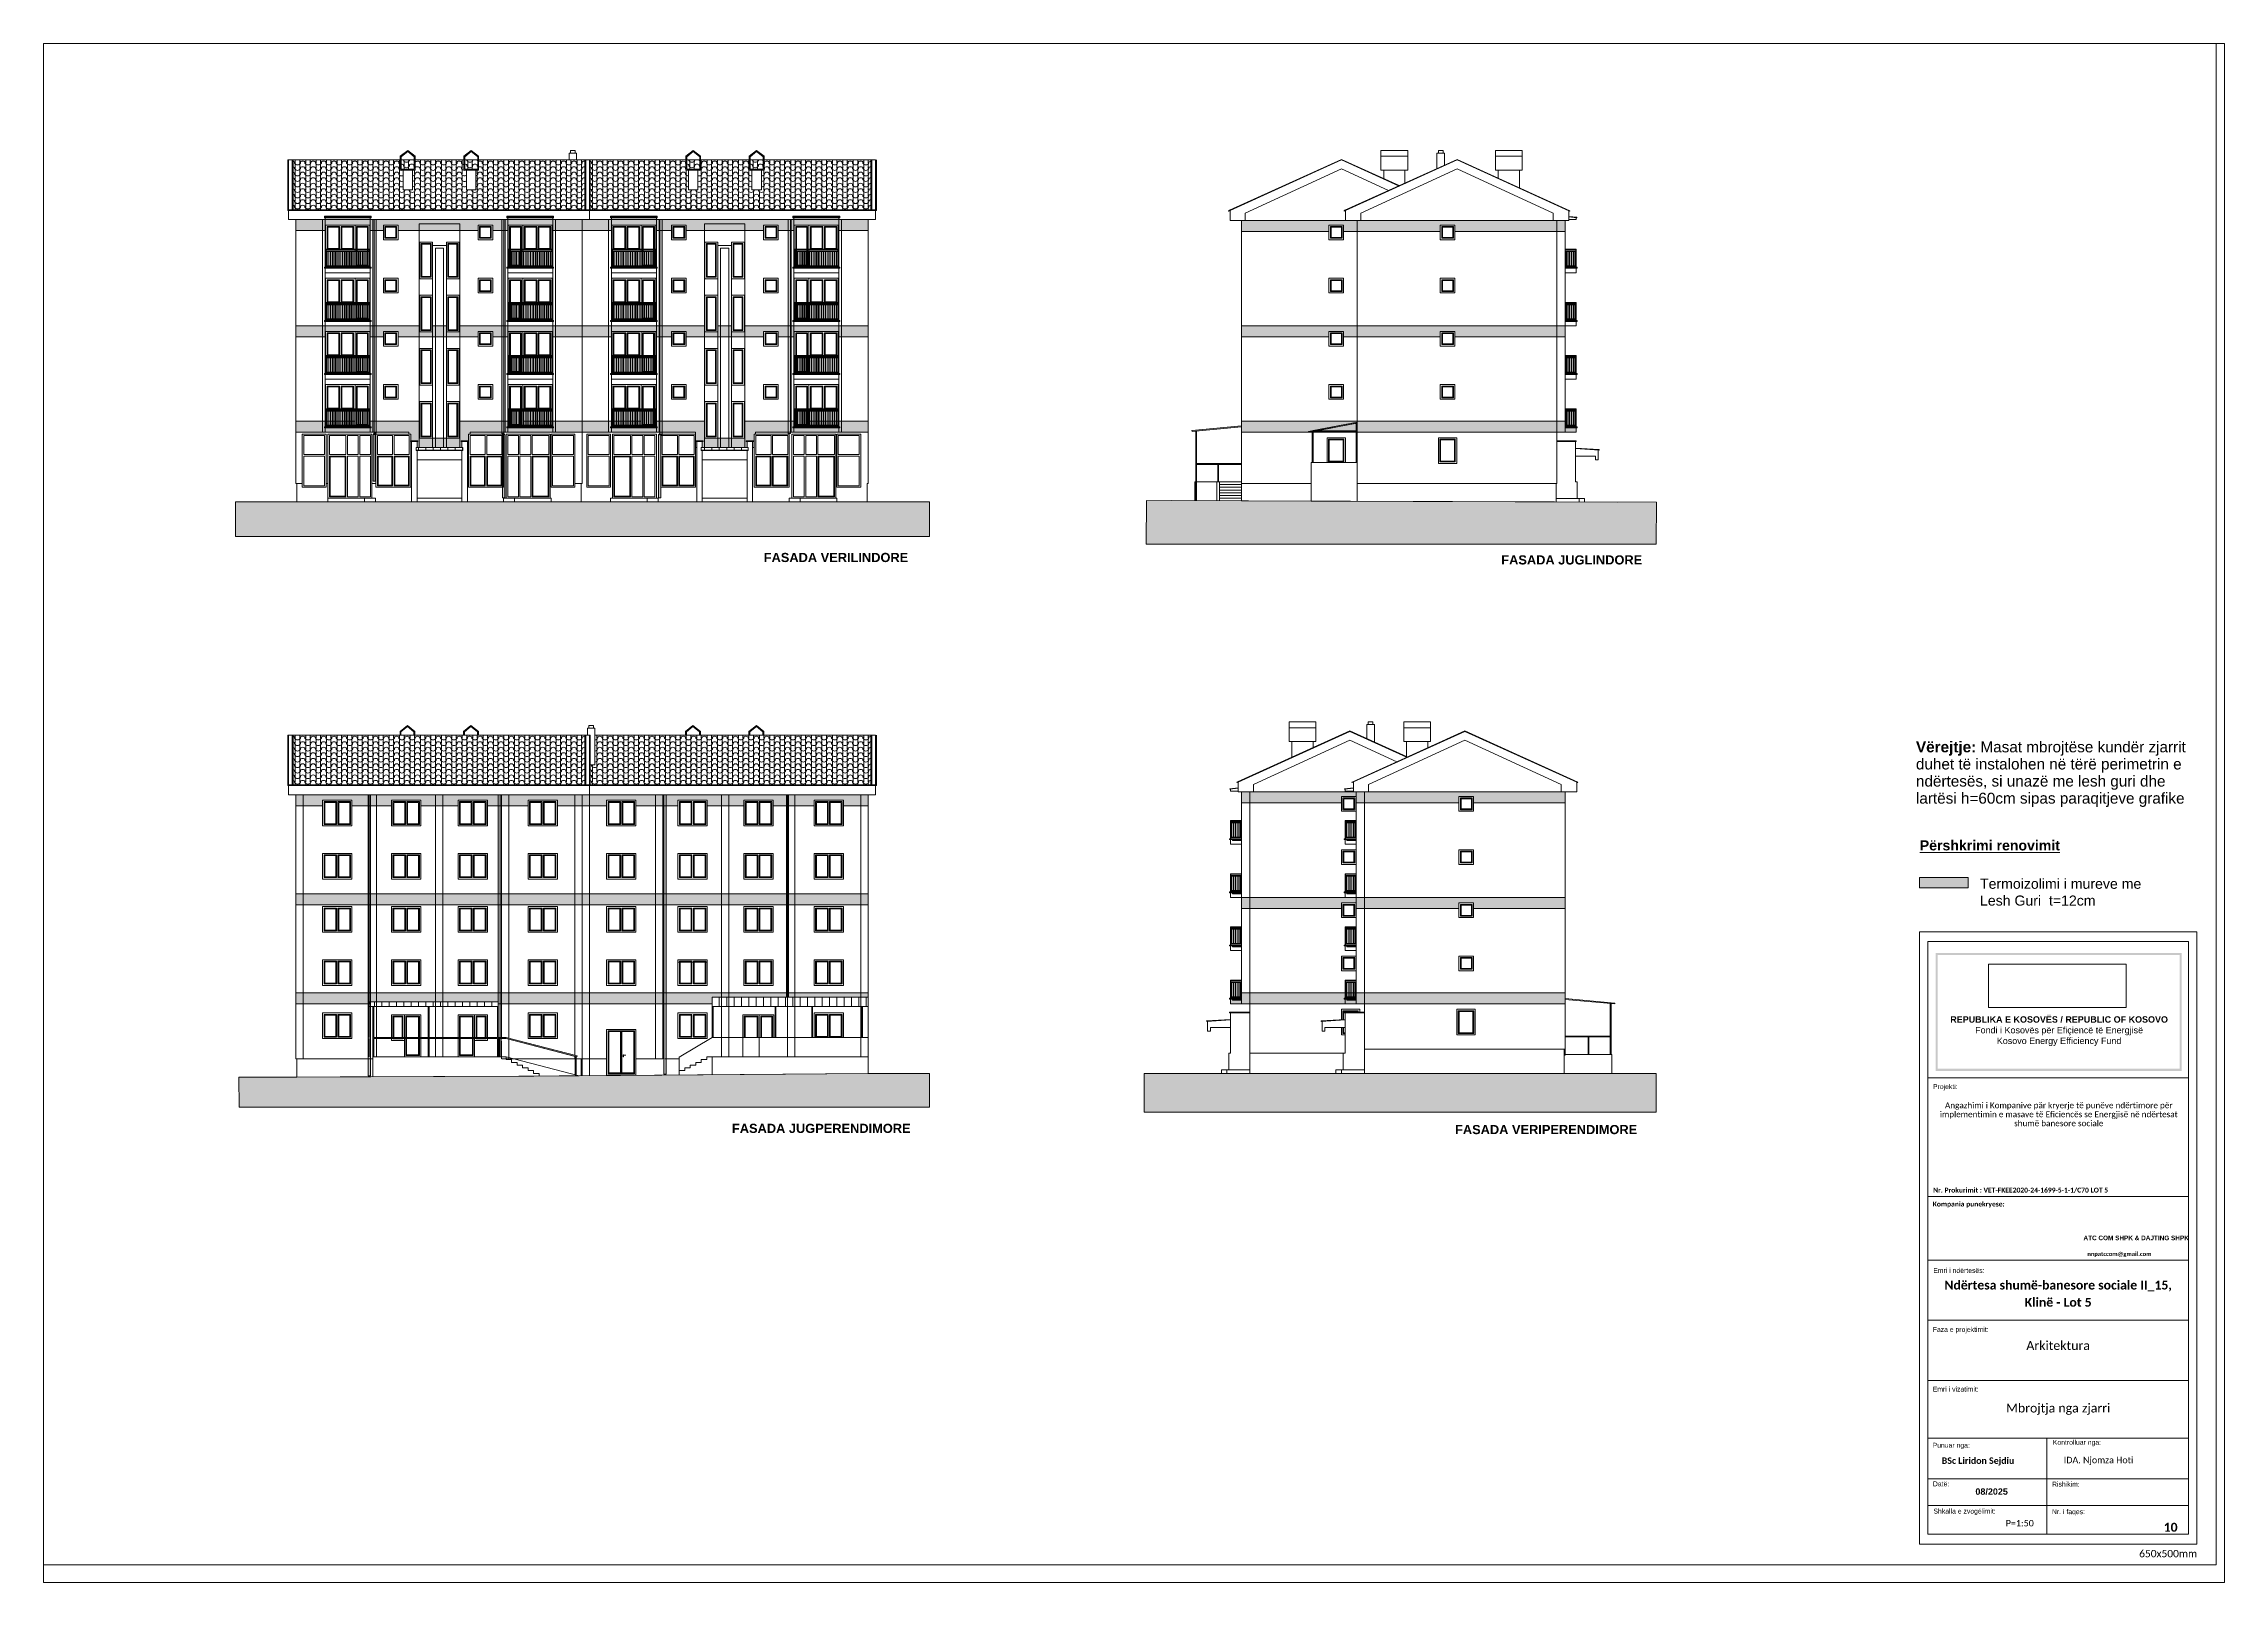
# Paper-space layout 'a2' of a CAD drawing. Header units: feet, sheet in inches. Extents: x 0 to 23.3, y 0 to 16.5.
# The model-space entities are those that its viewports show. They can reach past a viewport. Long polylines and large blocks are cut down to what shows.
import ezdxf

# ---------------------------------------------------------------- set-up
doc = ezdxf.new("R2010")
doc.units = ezdxf.units.FT
doc.header["$MEASUREMENT"] = 0
doc.header["$XCLIPFRAME"] = 0
for name, pattern in [('Dashed', [282.222223, 141.111112, -141.111112]), ('Hidden Line', [195.611112, 141.111112, -54.5]), ('Long Dashed', [529.166651, 317.499995, -211.666656])]:
    doc.linetypes.add(name, pattern=pattern)
for name, color, linetype, lineweight in [('2D Drafting - General_Pen_No__1', 7, 'Continuous', 0), ('Annotation - Text_Pen_No__1', 7, 'Continuous', 0), ('Dimensioning - General_Pen_No__41', 7, 'Continuous', 0), ('Exterior walls_Pen_No__1', 7, 'Continuous', 0), ('Exterior walls_Pen_No__11', 171, 'Continuous', 0), ('Exterior walls_Pen_No__80', 3, 'Continuous', 0), ('Lines_Pen_No__11', 171, 'Continuous', 0), ('Lines_Pen_No__20', 1, 'Continuous', 0), ('Lines_Pen_No__60', 230, 'Continuous', 0), ('Shell - Roof_Pen_No__1', 7, 'Continuous', 0), ('Shell - Roof_Pen_No__20', 1, 'Continuous', 0), ('Shell - Roof_Pen_No__21', 7, 'Continuous', 0), ('Structural - Bearing_Pen_No__1', 7, 'Continuous', 0), ('Text blocks_Pen_No__1', 7, 'Continuous', 0)]:
    doc.layers.add(name, color=color, linetype=linetype, lineweight=lineweight)
for name, color, linetype, lineweight, true_color in [('2D Drafting - General_Pen_No__61', 7, 'Continuous', 0, 0x6a6a6a), ('Annotation - Text_Pen_No__61', 7, 'Continuous', 0, 0x6a6a6a), ('Lines_Pen_No__4', 7, 'Continuous', 0, 0x029e21), ('Shell - Roof_Pen_No__61', 7, 'Continuous', 0, 0x6a6a6a), ('Structural - Bearing_Pen_No__61', 7, 'Continuous', 0, 0x6a6a6a), ('Structural - Bearing_Pen_No__62', 7, 'Continuous', 0, 0xaaaaaa), ('Structural - Bearing_Pen_No__86', 7, 'Continuous', 0, 0x5555ff)]:
    doc.layers.add(name, color=color, linetype=linetype, lineweight=lineweight, true_color=true_color)
doc.layers.add('Drawing & Figure', color=7, linetype='Continuous')
doc.layers.add('Exterior walls', color=7, linetype='Continuous')
doc.styles.add('GENERATED_STYLE_1', font='calibrib.ttf')
doc.styles.add('GENERATED_STYLE_2', font='arial.ttf')
doc.styles.add('GENERATED_STYLE_3', font='calibri.ttf')
doc.styles.add('GENERATED_STYLE_4', font='arialbd.ttf')
doc.styles.add('GENERATED_STYLE_5', font='calibril.ttf')
picture_1 = doc.add_image_def('image1.png', size_in_pixel=(354, 134))
pattern_1 = [(90, (2247653.82, -76424.97), (-200, 0), [])]

psp = doc.layouts.new('a2')

msp = doc.modelspace()

# ---------------------------------------------------------------- texts
at = {"layer": 'Annotation - Text_Pen_No__1', "color": 7}
for s, style, p in [('IDA. Njomza Hoti', 'GENERATED_STYLE_3', (2850906, -64883)), ('08/2025', 'GENERATED_STYLE_4', (2848497, -65743))]:
    msp.add_text(s, height=175, dxfattribs=dict(at, style=style)).set_placement(p)
at = {"layer": 'Annotation - Text_Pen_No__1', "color": 7, "linetype": 'Continuous', "lineweight": 0, "attachment_point": 2}
for s, insert, char_height, style in [('\\A1;FASADA VERILINDORE', (2817434, -40058), 250, 'GENERATED_STYLE_4'), ('\\A1;FASADA JUGLINDORE', (2837492, -40124), 250, 'GENERATED_STYLE_4'), ('\\A1;REPUBLIKA E KOSOVËS / REPUBLIC OF KOSOVO\\P{\\fArial|b0|i0|c0|p34;Fondi i Kosovës për Efiçiencë të Energjisë\\PKosovo Energy Efficiency Fund\\P}', (2850778, -52693), 175, 'GENERATED_STYLE_4'), ('\\A1;FASADA JUGPERENDIMORE', (2817033, -55626), 250, 'GENERATED_STYLE_4'), ('\\A1;FASADA VERIPERENDIMORE', (2836794, -55659), 250, 'GENERATED_STYLE_4'), ('\\A1;Arkitektura', (2850752, -61551), 242.5, 'GENERATED_STYLE_3'), ('\\A1;Mbrojtja nga zjarri', (2850752, -63256), 242.5, 'GENERATED_STYLE_3'), ('\\A1;P=1:50', (2849706, -66431), 175, 'GENERATED_STYLE_3'), ('\\A1; 10', (2853776, -66508), 242.5, 'GENERATED_STYLE_1')]:
    msp.add_mtext(s, dxfattribs=dict(at, insert=insert, char_height=char_height, style=style))
at = {"layer": 'Annotation - Text_Pen_No__1', "color": 7, "linetype": 'Continuous', "lineweight": 5, "insert": (2850769, -55042), "char_height": 160, "width": 6798, "attachment_point": 2, "line_spacing_factor": 0.919632, "style": 'GENERATED_STYLE_5'}
msp.add_mtext('\\A1;Angazhimi i Kompanive pär kryerje të punëve ndërtimore për implementimin e masave të Eficiencës se Energjisë në ndërtesat shumë banesore sociale', dxfattribs=at)
at = {"layer": 'Annotation - Text_Pen_No__1', "color": 7, "linetype": 'Continuous', "lineweight": 5, "attachment_point": 2}
for s, insert, char_height, style in [('\\A1;ATC COM SHPK & DAJTING SHPK ', (2852879, -58676), 125, 'GENERATED_STYLE_4'), ('\\A1;BSc Liridon Sejdiu', (2848567, -64725), 175, 'GENERATED_STYLE_1')]:
    msp.add_mtext(s, dxfattribs=dict(at, insert=insert, char_height=char_height, style=style))
at = {"layer": 'Annotation - Text_Pen_No__1', "color": 7, "linetype": 'Continuous', "lineweight": 0, "insert": (2850752, -59903), "char_height": 242.5, "attachment_point": 2, "line_spacing_factor": 1.16153, "style": 'GENERATED_STYLE_1'}
msp.add_mtext('\\A1;Ndërtesa shumë-banesore sociale II_15, \\PKlinë - Lot 5', dxfattribs=at)
at = {"layer": 'Annotation - Text_Pen_No__61', "color": 251, "linetype": 'Continuous', "lineweight": 0, "true_color": 0x6a6a6a, "insert": (2853751, -67247), "char_height": 200, "attachment_point": 2, "style": 'GENERATED_STYLE_3'}
msp.add_mtext('\\A1;650x500mm', dxfattribs=at)
at = {"layer": 'Dimensioning - General_Pen_No__41', "color": 7, "linetype": 'Continuous', "lineweight": 0, "insert": (2846876, -46986), "char_height": 297.998, "width": 7705.42, "attachment_point": 7, "line_spacing_factor": 0.938727, "style": 'GENERATED_STYLE_4'}
msp.add_mtext('\\A1;Vërejtje: {\\fArial|b0|i0|c0|p34;Masat mbrojtëse kundër zjarrit duhet të instalohen në tërë perimetrin e ndërtesës, si unazë me lesh guri dhe lartësi h=60cm sipas paraqitjeve grafike}', dxfattribs=at)
at = {"layer": 'Dimensioning - General_Pen_No__41', "color": 7, "linetype": 'Continuous', "lineweight": 0, "attachment_point": 7}
for s, insert, char_height, style in [('\\A1;{\\LPërshkrimi renovimit}', (2846980, -48175), 275, 'GENERATED_STYLE_4'), ('\\A1;Projekti:', (2847340, -54718), 133.38, 'GENERATED_STYLE_2'), ('\\A1;Kompania punekryese:', (2847333, -57914), 133.38, 'GENERATED_STYLE_1'), ('\\A1;Emri i ndërtesës:', (2847348, -59695), 133.38, 'GENERATED_STYLE_2'), ('\\A1;Faza e projektimit:', (2847333, -61342), 133.38, 'GENERATED_STYLE_2'), ('\\A1;Emri i vizatimit:', (2847334, -62931), 133.38, 'GENERATED_STYLE_2'), ('\\A1;Punuar nga:', (2847330, -64499), 133.38, 'GENERATED_STYLE_2'), ('\\A1;Kontrolluar nga:', (2850607, -64420), 133.38, 'GENERATED_STYLE_2'), ('\\A1;Datë:', (2847338, -65514), 133.4, 'GENERATED_STYLE_2'), ('\\A1;Rishikim:', (2850586, -65522), 133.38, 'GENERATED_STYLE_2'), ('\\A1;Shkalla e zvogëlimit:', (2847353, -66296), 133.38, 'GENERATED_STYLE_2'), ('\\A1;Nr. i faqes:', (2850584, -66312), 133.38, 'GENERATED_STYLE_2')]:
    msp.add_mtext(s, dxfattribs=dict(at, insert=insert, char_height=char_height, style=style))
at = {"layer": 'Dimensioning - General_Pen_No__41', "color": 7, "linetype": 'Continuous', "lineweight": 5, "insert": (2847344, -57511), "char_height": 133.37, "attachment_point": 7, "style": 'GENERATED_STYLE_1'}
msp.add_mtext('\\A1;Nr. Prokurimit : VET-FKEE2020-24-1699-5-1-1/C70 LOT 5', dxfattribs=at)
at = {"layer": 'Dimensioning - General_Pen_No__41', "color": 7, "linetype": 'Continuous', "lineweight": 5, "insert": (2851549, -59263), "char_height": 115, "attachment_point": 7, "line_spacing_factor": 0.922253, "style": 'GENERATED_STYLE_1'}
msp.add_mtext('\\A1;\\pt737.29,1517,2350.4,3281.9;nnpatccom@gmail.com', dxfattribs=at)
at = {"layer": 'Text blocks_Pen_No__1', "color": 7, "linetype": 'Continuous', "lineweight": 0, "insert": (2848622, -48943), "char_height": 275, "attachment_point": 1, "style": 'GENERATED_STYLE_2'}
msp.add_mtext('\\A1;Termoizolimi i mureve me \\PLesh Guri  t=12cm\\P', dxfattribs=at)

# ---------------------------------------------------------------- blocks, each defined once
blk = doc.blocks.new('*X2', base_point=(2247654, -76425))
at = {"layer": 'Structural - Bearing_Pen_No__62', "color": 253, "linetype": 'Continuous', "lineweight": 0, "true_color": 0xaaaaaa}
for p, q in [((2802672, -29398), (2802672, -29426)), ((2802672, -29549), (2802672, -29577)), ((2802672, -29699), (2802672, -29727)), ((2802694, -29342), (2802694, -29366)), ((2802694, -29366), (2802694, -29426)), ((2802694, -29455), (2802694, -29516)), ((2802694, -29516), (2802694, -29577)), ((2802694, -29605), (2802694, -29666)), ((2802694, -29666), (2802694, -29727)), ((2802814, -29342), (2802814, -29366)), ((2802814, -29366), (2802814, -29426)), ((2802814, -29455), (2802814, -29516)), ((2802814, -29516), (2802814, -29577)), ((2802814, -29605), (2802814, -29666)), ((2802814, -29666), (2802814, -29727)), ((2802836, -29398), (2802836, -29426)), ((2802836, -29549), (2802836, -29577)), ((2802836, -29699), (2802836, -29727)), ((2802956, -29398), (2802956, -29426)), ((2802956, -29549), (2802956, -29577)), ((2802956, -29699), (2802956, -29727)), ((2802978, -29342), (2802978, -29366)), ((2802978, -29366), (2802978, -29426)), ((2802978, -29455), (2802978, -29516)), ((2802978, -29516), (2802978, -29577)), ((2802978, -29605), (2802978, -29666)), ((2802978, -29666), (2802978, -29727)), ((2803098, -29342), (2803098, -29366)), ((2803098, -29366), (2803098, -29426)), ((2803098, -29455), (2803098, -29516)), ((2803098, -29516), (2803098, -29577)), ((2803098, -29605), (2803098, -29666)), ((2803098, -29666), (2803098, -29727)), ((2803120, -29398), (2803120, -29426)), ((2803120, -29549), (2803120, -29577)), ((2803120, -29699), (2803120, -29727)), ((2803241, -29398), (2803241, -29426)), ((2803241, -29549), (2803241, -29577)), ((2803241, -29699), (2803241, -29727)), ((2803263, -29342), (2803263, -29366)), ((2803263, -29366), (2803263, -29426)), ((2803263, -29455), (2803263, -29516)), ((2803263, -29516), (2803263, -29577)), ((2803263, -29605), (2803263, -29666)), ((2803263, -29666), (2803263, -29727)), ((2803383, -29342), (2803383, -29366)), ((2803383, -29366), (2803383, -29426)), ((2803383, -29455), (2803383, -29516)), ((2803383, -29516), (2803383, -29577)), ((2803383, -29605), (2803383, -29666)), ((2803383, -29666), (2803383, -29727)), ((2803405, -29398), (2803405, -29426)), ((2803405, -29549), (2803405, -29577)), ((2803405, -29699), (2803405, -29727)), ((2803525, -29398), (2803525, -29426)), ((2803525, -29549), (2803525, -29577)), ((2803525, -29699), (2803525, -29727)), ((2803547, -29342), (2803547, -29366)), ((2803547, -29366), (2803547, -29426)), ((2803547, -29455), (2803547, -29516)), ((2803547, -29516), (2803547, -29577)), ((2803547, -29605), (2803547, -29666)), ((2803547, -29666), (2803547, -29727)), ((2803667, -29342), (2803667, -29366)), ((2803667, -29366), (2803667, -29426)), ((2803667, -29455), (2803667, -29516)), ((2803667, -29516), (2803667, -29577)), ((2803667, -29605), (2803667, -29666)), ((2803667, -29666), (2803667, -29727)), ((2803689, -29398), (2803689, -29426)), ((2803689, -29549), (2803689, -29577)), ((2803689, -29699), (2803689, -29727)), ((2803810, -29398), (2803810, -29426)), ((2803810, -29549), (2803810, -29577)), ((2803810, -29699), (2803810, -29727)), ((2803832, -29342), (2803832, -29366)), ((2803832, -29366), (2803832, -29426)), ((2803832, -29455), (2803832, -29516)), ((2803832, -29516), (2803832, -29577)), ((2803832, -29605), (2803832, -29666)), ((2803832, -29666), (2803832, -29727)), ((2803952, -29342), (2803952, -29366)), ((2803952, -29366), (2803952, -29426)), ((2803952, -29455), (2803952, -29516)), ((2803952, -29516), (2803952, -29577)), ((2803952, -29605), (2803952, -29666)), ((2803952, -29666), (2803952, -29727)), ((2803974, -29398), (2803974, -29426)), ((2803974, -29549), (2803974, -29577)), ((2803974, -29699), (2803974, -29727)), ((2804094, -29398), (2804094, -29426)), ((2804094, -29549), (2804094, -29577)), ((2804094, -29699), (2804094, -29727)), ((2804116, -29342), (2804116, -29366)), ((2804116, -29366), (2804116, -29426)), ((2804116, -29455), (2804116, -29516)), ((2804116, -29516), (2804116, -29577)), ((2804116, -29605), (2804116, -29666)), ((2804116, -29666), (2804116, -29727)), ((2804236, -29342), (2804236, -29366)), ((2804236, -29366), (2804236, -29426)), ((2804236, -29455), (2804236, -29516)), ((2804236, -29516), (2804236, -29577)), ((2804236, -29605), (2804236, -29666)), ((2804236, -29666), (2804236, -29727)), ((2804258, -29398), (2804258, -29426)), ((2804258, -29549), (2804258, -29577)), ((2804258, -29699), (2804258, -29727)), ((2804379, -29398), (2804379, -29426)), ((2804379, -29549), (2804379, -29577)), ((2804379, -29699), (2804379, -29727)), ((2804401, -29342), (2804401, -29366)), ((2804401, -29366), (2804401, -29426)), ((2804401, -29455), (2804401, -29516)), ((2804401, -29516), (2804401, -29577)), ((2804401, -29605), (2804401, -29666)), ((2804401, -29666), (2804401, -29727)), ((2804521, -29342), (2804521, -29366)), ((2804521, -29366), (2804521, -29426)), ((2804521, -29455), (2804521, -29516)), ((2804521, -29516), (2804521, -29577)), ((2804521, -29605), (2804521, -29666)), ((2804521, -29666), (2804521, -29727)), ((2804543, -29398), (2804543, -29426)), ((2804543, -29549), (2804543, -29577)), ((2804543, -29699), (2804543, -29727)), ((2804663, -29398), (2804663, -29426)), ((2804663, -29549), (2804663, -29577)), ((2804663, -29699), (2804663, -29727)), ((2804685, -29342), (2804685, -29366)), ((2804685, -29366), (2804685, -29426)), ((2804685, -29455), (2804685, -29516)), ((2804685, -29516), (2804685, -29577)), ((2804685, -29605), (2804685, -29666)), ((2804685, -29666), (2804685, -29727)), ((2804805, -29342), (2804805, -29366)), ((2804805, -29366), (2804805, -29426)), ((2804805, -29455), (2804805, -29516)), ((2804805, -29516), (2804805, -29577)), ((2804805, -29605), (2804805, -29666)), ((2804805, -29666), (2804805, -29727)), ((2804827, -29398), (2804827, -29426)), ((2804827, -29549), (2804827, -29577)), ((2804827, -29699), (2804827, -29727)), ((2804948, -29398), (2804948, -29426)), ((2804948, -29549), (2804948, -29577)), ((2804948, -29699), (2804948, -29727)), ((2804970, -29342), (2804970, -29366)), ((2804970, -29366), (2804970, -29426)), ((2804970, -29455), (2804970, -29516)), ((2804970, -29516), (2804970, -29577)), ((2804970, -29605), (2804970, -29666)), ((2804970, -29666), (2804970, -29727)), ((2805090, -29342), (2805090, -29366)), ((2805090, -29366), (2805090, -29426)), ((2805090, -29455), (2805090, -29516)), ((2805090, -29516), (2805090, -29577)), ((2805090, -29605), (2805090, -29666)), ((2805090, -29666), (2805090, -29727)), ((2805112, -29398), (2805112, -29426)), ((2805112, -29549), (2805112, -29577)), ((2805112, -29699), (2805112, -29727)), ((2805232, -29398), (2805232, -29426)), ((2805232, -29549), (2805232, -29577)), ((2805232, -29699), (2805232, -29727)), ((2805254, -29342), (2805254, -29366)), ((2805254, -29366), (2805254, -29426)), ((2805254, -29455), (2805254, -29516)), ((2805254, -29516), (2805254, -29577)), ((2805254, -29605), (2805254, -29666)), ((2805254, -29666), (2805254, -29727)), ((2805374, -29342), (2805374, -29366)), ((2805374, -29366), (2805374, -29426)), ((2805374, -29455), (2805374, -29516)), ((2805374, -29516), (2805374, -29577)), ((2805374, -29605), (2805374, -29666)), ((2805374, -29666), (2805374, -29727)), ((2805396, -29398), (2805396, -29426)), ((2805396, -29549), (2805396, -29577)), ((2805396, -29699), (2805396, -29727)), ((2805516, -29398), (2805516, -29426)), ((2805516, -29549), (2805516, -29577)), ((2805516, -29699), (2805516, -29727)), ((2805539, -29342), (2805539, -29366)), ((2805539, -29366), (2805539, -29426)), ((2805539, -29455), (2805539, -29516)), ((2805539, -29516), (2805539, -29577)), ((2805539, -29605), (2805539, -29666)), ((2805539, -29666), (2805539, -29727)), ((2805943, -29618), (2805943, -29666)), ((2805943, -29666), (2805943, -29727)), ((2805965, -29398), (2805965, -29426)), ((2805965, -29549), (2805965, -29577)), ((2805965, -29699), (2805965, -29727)), ((2806085, -29398), (2806085, -29426)), ((2806085, -29549), (2806085, -29577)), ((2806085, -29699), (2806085, -29727)), ((2806107, -29342), (2806107, -29366)), ((2806107, -29366), (2806107, -29426)), ((2806107, -29455), (2806107, -29516)), ((2806107, -29516), (2806107, -29577)), ((2806107, -29605), (2806107, -29666)), ((2806107, -29666), (2806107, -29727)), ((2806228, -29342), (2806228, -29366)), ((2806228, -29366), (2806228, -29426)), ((2806228, -29455), (2806228, -29516)), ((2806228, -29516), (2806228, -29577)), ((2806228, -29605), (2806228, -29666)), ((2806228, -29666), (2806228, -29727)), ((2806250, -29398), (2806250, -29426)), ((2806250, -29549), (2806250, -29577)), ((2806250, -29699), (2806250, -29727)), ((2806370, -29398), (2806370, -29426)), ((2806370, -29549), (2806370, -29577)), ((2806370, -29699), (2806370, -29727)), ((2806392, -29342), (2806392, -29366)), ((2806392, -29366), (2806392, -29426)), ((2806392, -29455), (2806392, -29516)), ((2806392, -29516), (2806392, -29577)), ((2806392, -29605), (2806392, -29666)), ((2806392, -29666), (2806392, -29727)), ((2806512, -29342), (2806512, -29366)), ((2806512, -29366), (2806512, -29426)), ((2806512, -29455), (2806512, -29516)), ((2806512, -29516), (2806512, -29577)), ((2806512, -29605), (2806512, -29666)), ((2806512, -29666), (2806512, -29727)), ((2806534, -29398), (2806534, -29426)), ((2806534, -29549), (2806534, -29577)), ((2806534, -29699), (2806534, -29727)), ((2806654, -29398), (2806654, -29426)), ((2806654, -29549), (2806654, -29577)), ((2806654, -29699), (2806654, -29727)), ((2806676, -29342), (2806676, -29366)), ((2806676, -29366), (2806676, -29426)), ((2806676, -29455), (2806676, -29516)), ((2806676, -29516), (2806676, -29577)), ((2806676, -29605), (2806676, -29666)), ((2806676, -29666), (2806676, -29727)), ((2806797, -29342), (2806797, -29366)), ((2806797, -29366), (2806797, -29426)), ((2806797, -29455), (2806797, -29516)), ((2806797, -29516), (2806797, -29577)), ((2806797, -29605), (2806797, -29666)), ((2806797, -29666), (2806797, -29727)), ((2806819, -29398), (2806819, -29426)), ((2806819, -29549), (2806819, -29577)), ((2806819, -29699), (2806819, -29727)), ((2806939, -29398), (2806939, -29426)), ((2806939, -29549), (2806939, -29577)), ((2806939, -29699), (2806939, -29727)), ((2806961, -29342), (2806961, -29366)), ((2806961, -29366), (2806961, -29426)), ((2806961, -29455), (2806961, -29516)), ((2806961, -29516), (2806961, -29577)), ((2806961, -29605), (2806961, -29666)), ((2806961, -29666), (2806961, -29727)), ((2807081, -29342), (2807081, -29366)), ((2807081, -29366), (2807081, -29426)), ((2807081, -29455), (2807081, -29516)), ((2807081, -29516), (2807081, -29577)), ((2807081, -29605), (2807081, -29666)), ((2807081, -29666), (2807081, -29727)), ((2807103, -29398), (2807103, -29426)), ((2807103, -29549), (2807103, -29577)), ((2807103, -29699), (2807103, -29727)), ((2807223, -29398), (2807223, -29426)), ((2807223, -29549), (2807223, -29577)), ((2807223, -29699), (2807223, -29727)), ((2807245, -29342), (2807245, -29366)), ((2807245, -29366), (2807245, -29426)), ((2807245, -29455), (2807245, -29516)), ((2807245, -29516), (2807245, -29577)), ((2807245, -29605), (2807245, -29666)), ((2807245, -29666), (2807245, -29727)), ((2807650, -29618), (2807650, -29666)), ((2807650, -29666), (2807650, -29727)), ((2807672, -29699), (2807672, -29727)), ((2807792, -29398), (2807792, -29426)), ((2807792, -29549), (2807792, -29577)), ((2807792, -29699), (2807792, -29727)), ((2807814, -29342), (2807814, -29366)), ((2807814, -29366), (2807814, -29426)), ((2807814, -29455), (2807814, -29516)), ((2807814, -29516), (2807814, -29577)), ((2807814, -29605), (2807814, -29666)), ((2807814, -29666), (2807814, -29727)), ((2807935, -29342), (2807935, -29366)), ((2807935, -29366), (2807935, -29426)), ((2807935, -29455), (2807935, -29516)), ((2807935, -29516), (2807935, -29577)), ((2807935, -29605), (2807935, -29666)), ((2807935, -29666), (2807935, -29727)), ((2807957, -29398), (2807957, -29426)), ((2807957, -29549), (2807957, -29577)), ((2807957, -29699), (2807957, -29727)), ((2808077, -29398), (2808077, -29426)), ((2808077, -29549), (2808077, -29577)), ((2808077, -29699), (2808077, -29727)), ((2808099, -29342), (2808099, -29366)), ((2808099, -29366), (2808099, -29426)), ((2808099, -29455), (2808099, -29516)), ((2808099, -29516), (2808099, -29577)), ((2808099, -29605), (2808099, -29666)), ((2808099, -29666), (2808099, -29727)), ((2808219, -29342), (2808219, -29366)), ((2808219, -29366), (2808219, -29426)), ((2808219, -29455), (2808219, -29516)), ((2808219, -29516), (2808219, -29577)), ((2808219, -29605), (2808219, -29666)), ((2808219, -29666), (2808219, -29727)), ((2808241, -29398), (2808241, -29426)), ((2808241, -29549), (2808241, -29577)), ((2808241, -29699), (2808241, -29727)), ((2808361, -29398), (2808361, -29426)), ((2808361, -29549), (2808361, -29577)), ((2808361, -29699), (2808361, -29727)), ((2808383, -29342), (2808383, -29366)), ((2808383, -29366), (2808383, -29426)), ((2808383, -29455), (2808383, -29516)), ((2808383, -29516), (2808383, -29577)), ((2808383, -29605), (2808383, -29666)), ((2808383, -29666), (2808383, -29727)), ((2808504, -29342), (2808504, -29366)), ((2808504, -29366), (2808504, -29426)), ((2808504, -29455), (2808504, -29516)), ((2808504, -29516), (2808504, -29577)), ((2808504, -29605), (2808504, -29666)), ((2808504, -29666), (2808504, -29727)), ((2808526, -29398), (2808526, -29426)), ((2808526, -29549), (2808526, -29577)), ((2808526, -29699), (2808526, -29727)), ((2808646, -29398), (2808646, -29426)), ((2808646, -29549), (2808646, -29577)), ((2808646, -29699), (2808646, -29727)), ((2808668, -29342), (2808668, -29366)), ((2808668, -29366), (2808668, -29426)), ((2808668, -29455), (2808668, -29516)), ((2808668, -29516), (2808668, -29577)), ((2808668, -29605), (2808668, -29666)), ((2808668, -29666), (2808668, -29727)), ((2808788, -29342), (2808788, -29366)), ((2808788, -29366), (2808788, -29426)), ((2808788, -29455), (2808788, -29516)), ((2808788, -29516), (2808788, -29577)), ((2808788, -29605), (2808788, -29666)), ((2808788, -29666), (2808788, -29727)), ((2808810, -29398), (2808810, -29426)), ((2808810, -29549), (2808810, -29577)), ((2808810, -29699), (2808810, -29727)), ((2808930, -29398), (2808930, -29426)), ((2808930, -29549), (2808930, -29577)), ((2808930, -29699), (2808930, -29727)), ((2808952, -29342), (2808952, -29366)), ((2808952, -29366), (2808952, -29426)), ((2808952, -29455), (2808952, -29516)), ((2808952, -29516), (2808952, -29577)), ((2808952, -29605), (2808952, -29666)), ((2808952, -29666), (2808952, -29727)), ((2809072, -29342), (2809072, -29366)), ((2809072, -29366), (2809072, -29426)), ((2809072, -29455), (2809072, -29516)), ((2809072, -29516), (2809072, -29577)), ((2809072, -29605), (2809072, -29666)), ((2809072, -29666), (2809072, -29727)), ((2809095, -29398), (2809095, -29426)), ((2809095, -29549), (2809095, -29577)), ((2809095, -29699), (2809095, -29727)), ((2809215, -29398), (2809215, -29426)), ((2809215, -29549), (2809215, -29577)), ((2809215, -29699), (2809215, -29727)), ((2809237, -29342), (2809237, -29366)), ((2809237, -29366), (2809237, -29426)), ((2809237, -29455), (2809237, -29516)), ((2809237, -29516), (2809237, -29577)), ((2809237, -29605), (2809237, -29666)), ((2809237, -29666), (2809237, -29727)), ((2809357, -29342), (2809357, -29366)), ((2809357, -29366), (2809357, -29426)), ((2809357, -29455), (2809357, -29516)), ((2809357, -29516), (2809357, -29577)), ((2809357, -29605), (2809357, -29666)), ((2809357, -29666), (2809357, -29727)), ((2809379, -29398), (2809379, -29426)), ((2809379, -29549), (2809379, -29577)), ((2809379, -29699), (2809379, -29727)), ((2809499, -29398), (2809499, -29426)), ((2809499, -29549), (2809499, -29577)), ((2809499, -29699), (2809499, -29727)), ((2809521, -29342), (2809521, -29366)), ((2809521, -29366), (2809521, -29426)), ((2809521, -29455), (2809521, -29516)), ((2809521, -29516), (2809521, -29577)), ((2809521, -29605), (2809521, -29666)), ((2809521, -29666), (2809521, -29727)), ((2809641, -29342), (2809641, -29366)), ((2809641, -29366), (2809641, -29426)), ((2809641, -29455), (2809641, -29516)), ((2809641, -29516), (2809641, -29577)), ((2809641, -29605), (2809641, -29666)), ((2809641, -29666), (2809641, -29727)), ((2809663, -29398), (2809663, -29426)), ((2809663, -29549), (2809663, -29577)), ((2809663, -29699), (2809663, -29727)), ((2809784, -29398), (2809784, -29426)), ((2809784, -29549), (2809784, -29577)), ((2809784, -29699), (2809784, -29727)), ((2809806, -29342), (2809806, -29366)), ((2809806, -29366), (2809806, -29426)), ((2809806, -29455), (2809806, -29516)), ((2809806, -29516), (2809806, -29577)), ((2809806, -29605), (2809806, -29666)), ((2809806, -29666), (2809806, -29727)), ((2809926, -29342), (2809926, -29366)), ((2809926, -29366), (2809926, -29426)), ((2809926, -29455), (2809926, -29516)), ((2809926, -29516), (2809926, -29577)), ((2809926, -29605), (2809926, -29666)), ((2809926, -29666), (2809926, -29727)), ((2809948, -29398), (2809948, -29426)), ((2809948, -29549), (2809948, -29577)), ((2809948, -29699), (2809948, -29727)), ((2810068, -29398), (2810068, -29426)), ((2810068, -29549), (2810068, -29577)), ((2810068, -29699), (2810068, -29727)), ((2810090, -29342), (2810090, -29366)), ((2810090, -29366), (2810090, -29426)), ((2810090, -29455), (2810090, -29516)), ((2810090, -29516), (2810090, -29577)), ((2810090, -29605), (2810090, -29666)), ((2810090, -29666), (2810090, -29727)), ((2810210, -29342), (2810210, -29366)), ((2810210, -29366), (2810210, -29426)), ((2810210, -29455), (2810210, -29516)), ((2810210, -29516), (2810210, -29577)), ((2810210, -29605), (2810210, -29666)), ((2810210, -29666), (2810210, -29727)), ((2810232, -29398), (2810232, -29426)), ((2810232, -29549), (2810232, -29577)), ((2810232, -29699), (2810232, -29727)), ((2810353, -29398), (2810353, -29426)), ((2810353, -29549), (2810353, -29577)), ((2810353, -29699), (2810353, -29727)), ((2810375, -29342), (2810375, -29366)), ((2810375, -29366), (2810375, -29426)), ((2810375, -29455), (2810375, -29516)), ((2810375, -29516), (2810375, -29577)), ((2810375, -29605), (2810375, -29666)), ((2810375, -29666), (2810375, -29727)), ((2810495, -29342), (2810495, -29366)), ((2810495, -29366), (2810495, -29426)), ((2810495, -29455), (2810495, -29516)), ((2810495, -29516), (2810495, -29577)), ((2810495, -29605), (2810495, -29666)), ((2810495, -29666), (2810495, -29727)), ((2810517, -29398), (2810517, -29426)), ((2810517, -29549), (2810517, -29577)), ((2810517, -29699), (2810517, -29727)), ((2802672, -29849), (2802672, -29877)), ((2802672, -30000), (2802672, -30028)), ((2802672, -30150), (2802672, -30178)), ((2802672, -30300), (2802672, -30328)), ((2802694, -29756), (2802694, -29817)), ((2802694, -29817), (2802694, -29877)), ((2802694, -29906), (2802694, -29967)), ((2802694, -29967), (2802694, -30028)), ((2802694, -30056), (2802694, -30117)), ((2802694, -30117), (2802694, -30178)), ((2802694, -30207), (2802694, -30268)), ((2802694, -30268), (2802694, -30328)), ((2802814, -29756), (2802814, -29817)), ((2802814, -29817), (2802814, -29877)), ((2802814, -29906), (2802814, -29967)), ((2802814, -29967), (2802814, -30028)), ((2802814, -30056), (2802814, -30117)), ((2802814, -30117), (2802814, -30178)), ((2802814, -30207), (2802814, -30268)), ((2802814, -30268), (2802814, -30328)), ((2802836, -29849), (2802836, -29877)), ((2802836, -30000), (2802836, -30028)), ((2802836, -30150), (2802836, -30178)), ((2802836, -30300), (2802836, -30328)), ((2802956, -29849), (2802956, -29877)), ((2802956, -30000), (2802956, -30028)), ((2802956, -30150), (2802956, -30178)), ((2802956, -30300), (2802956, -30328)), ((2802978, -29756), (2802978, -29817)), ((2802978, -29817), (2802978, -29877)), ((2802978, -29906), (2802978, -29967)), ((2802978, -29967), (2802978, -30028)), ((2802978, -30056), (2802978, -30117)), ((2802978, -30117), (2802978, -30178)), ((2802978, -30207), (2802978, -30268)), ((2802978, -30268), (2802978, -30328)), ((2803098, -29756), (2803098, -29817)), ((2803098, -29817), (2803098, -29877)), ((2803098, -29906), (2803098, -29967)), ((2803098, -29967), (2803098, -30028)), ((2803098, -30056), (2803098, -30117)), ((2803098, -30117), (2803098, -30178)), ((2803098, -30207), (2803098, -30268)), ((2803098, -30268), (2803098, -30328)), ((2803120, -29849), (2803120, -29877)), ((2803120, -30000), (2803120, -30028)), ((2803120, -30150), (2803120, -30178)), ((2803120, -30300), (2803120, -30328)), ((2803241, -29849), (2803241, -29877)), ((2803241, -30000), (2803241, -30028)), ((2803241, -30150), (2803241, -30178)), ((2803241, -30300), (2803241, -30328)), ((2803263, -29756), (2803263, -29817)), ((2803263, -29817), (2803263, -29877)), ((2803263, -29906), (2803263, -29967)), ((2803263, -29967), (2803263, -30028)), ((2803263, -30056), (2803263, -30117)), ((2803263, -30117), (2803263, -30178)), ((2803263, -30207), (2803263, -30268)), ((2803263, -30268), (2803263, -30328)), ((2803383, -29756), (2803383, -29817)), ((2803383, -29817), (2803383, -29877)), ((2803383, -29906), (2803383, -29967)), ((2803383, -29967), (2803383, -30028)), ((2803383, -30056), (2803383, -30117)), ((2803383, -30117), (2803383, -30178)), ((2803383, -30207), (2803383, -30268)), ((2803383, -30268), (2803383, -30328)), ((2803405, -29849), (2803405, -29877)), ((2803405, -30000), (2803405, -30028)), ((2803405, -30150), (2803405, -30178)), ((2803405, -30300), (2803405, -30328)), ((2803525, -29849), (2803525, -29877)), ((2803525, -30000), (2803525, -30028)), ((2803525, -30150), (2803525, -30178)), ((2803525, -30300), (2803525, -30328)), ((2803547, -29756), (2803547, -29817)), ((2803547, -29817), (2803547, -29877)), ((2803547, -29906), (2803547, -29967)), ((2803547, -29967), (2803547, -30028)), ((2803547, -30056), (2803547, -30117)), ((2803547, -30117), (2803547, -30178)), ((2803547, -30207), (2803547, -30268)), ((2803547, -30268), (2803547, -30328)), ((2803667, -29756), (2803667, -29817)), ((2803667, -29817), (2803667, -29877)), ((2803667, -29906), (2803667, -29967)), ((2803667, -29967), (2803667, -30028)), ((2803667, -30056), (2803667, -30117)), ((2803667, -30117), (2803667, -30178)), ((2803667, -30207), (2803667, -30268)), ((2803667, -30268), (2803667, -30328)), ((2803689, -29849), (2803689, -29877)), ((2803689, -30000), (2803689, -30028)), ((2803689, -30150), (2803689, -30178)), ((2803689, -30300), (2803689, -30328)), ((2803810, -29849), (2803810, -29877)), ((2803810, -30000), (2803810, -30028)), ((2803810, -30150), (2803810, -30178)), ((2803810, -30300), (2803810, -30328)), ((2803832, -29756), (2803832, -29817)), ((2803832, -29817), (2803832, -29877)), ((2803832, -29906), (2803832, -29967)), ((2803832, -29967), (2803832, -30028)), ((2803832, -30056), (2803832, -30117)), ((2803832, -30117), (2803832, -30178)), ((2803832, -30207), (2803832, -30268)), ((2803832, -30268), (2803832, -30328)), ((2803952, -29756), (2803952, -29817)), ((2803952, -29817), (2803952, -29877)), ((2803952, -29906), (2803952, -29967)), ((2803952, -29967), (2803952, -30028)), ((2803952, -30056), (2803952, -30117)), ((2803952, -30117), (2803952, -30178)), ((2803952, -30207), (2803952, -30268)), ((2803952, -30268), (2803952, -30328)), ((2803974, -29849), (2803974, -29877)), ((2803974, -30000), (2803974, -30028)), ((2803974, -30150), (2803974, -30178)), ((2803974, -30300), (2803974, -30328)), ((2804094, -29849), (2804094, -29877)), ((2804094, -30000), (2804094, -30028)), ((2804094, -30150), (2804094, -30178)), ((2804094, -30300), (2804094, -30328)), ((2804116, -29756), (2804116, -29817)), ((2804116, -29817), (2804116, -29877)), ((2804116, -29906), (2804116, -29967)), ((2804116, -29967), (2804116, -30028)), ((2804116, -30056), (2804116, -30117)), ((2804116, -30117), (2804116, -30178)), ((2804116, -30207), (2804116, -30268)), ((2804116, -30268), (2804116, -30328)), ((2804236, -29756), (2804236, -29817)), ((2804236, -29817), (2804236, -29877)), ((2804236, -29906), (2804236, -29967)), ((2804236, -29967), (2804236, -30028)), ((2804236, -30056), (2804236, -30117)), ((2804236, -30117), (2804236, -30178)), ((2804236, -30207), (2804236, -30268)), ((2804236, -30268), (2804236, -30328)), ((2804258, -29849), (2804258, -29877)), ((2804258, -30000), (2804258, -30028)), ((2804258, -30150), (2804258, -30178)), ((2804258, -30300), (2804258, -30328)), ((2804379, -29849), (2804379, -29877)), ((2804379, -30000), (2804379, -30028)), ((2804379, -30150), (2804379, -30178)), ((2804379, -30300), (2804379, -30328)), ((2804401, -29756), (2804401, -29817)), ((2804401, -29817), (2804401, -29877)), ((2804401, -29906), (2804401, -29967)), ((2804401, -29967), (2804401, -30028)), ((2804401, -30056), (2804401, -30117)), ((2804401, -30117), (2804401, -30178)), ((2804401, -30207), (2804401, -30268)), ((2804401, -30268), (2804401, -30328)), ((2804521, -29756), (2804521, -29817)), ((2804521, -29817), (2804521, -29877)), ((2804521, -29906), (2804521, -29967)), ((2804521, -29967), (2804521, -30028)), ((2804521, -30056), (2804521, -30117)), ((2804521, -30117), (2804521, -30178)), ((2804521, -30207), (2804521, -30268)), ((2804521, -30268), (2804521, -30328)), ((2804543, -29849), (2804543, -29877)), ((2804543, -30000), (2804543, -30028)), ((2804543, -30150), (2804543, -30178)), ((2804543, -30300), (2804543, -30328)), ((2804663, -29849), (2804663, -29877)), ((2804663, -30000), (2804663, -30028)), ((2804663, -30150), (2804663, -30178)), ((2804663, -30300), (2804663, -30328)), ((2804685, -29756), (2804685, -29817)), ((2804685, -29817), (2804685, -29877)), ((2804685, -29906), (2804685, -29967)), ((2804685, -29967), (2804685, -30028)), ((2804685, -30056), (2804685, -30117)), ((2804685, -30117), (2804685, -30178)), ((2804685, -30207), (2804685, -30268)), ((2804685, -30268), (2804685, -30328)), ((2804805, -29756), (2804805, -29817)), ((2804805, -29817), (2804805, -29877)), ((2804805, -29906), (2804805, -29967)), ((2804805, -29967), (2804805, -30028)), ((2804805, -30056), (2804805, -30117)), ((2804805, -30117), (2804805, -30178)), ((2804805, -30207), (2804805, -30268)), ((2804805, -30268), (2804805, -30328)), ((2804827, -29849), (2804827, -29877)), ((2804827, -30000), (2804827, -30028)), ((2804827, -30150), (2804827, -30178)), ((2804827, -30300), (2804827, -30328)), ((2804948, -29849), (2804948, -29877)), ((2804948, -30000), (2804948, -30028)), ((2804948, -30150), (2804948, -30178)), ((2804948, -30300), (2804948, -30328)), ((2804970, -29756), (2804970, -29817)), ((2804970, -29817), (2804970, -29877)), ((2804970, -29906), (2804970, -29967)), ((2804970, -29967), (2804970, -30028)), ((2804970, -30056), (2804970, -30117)), ((2804970, -30117), (2804970, -30178)), ((2804970, -30207), (2804970, -30268)), ((2804970, -30268), (2804970, -30328)), ((2805090, -29756), (2805090, -29817)), ((2805090, -29817), (2805090, -29877)), ((2805090, -29906), (2805090, -29967)), ((2805090, -29967), (2805090, -30028)), ((2805090, -30056), (2805090, -30117)), ((2805090, -30117), (2805090, -30178)), ((2805090, -30207), (2805090, -30268)), ((2805090, -30268), (2805090, -30328)), ((2805112, -29849), (2805112, -29877)), ((2805112, -30000), (2805112, -30028)), ((2805112, -30150), (2805112, -30178)), ((2805112, -30300), (2805112, -30328)), ((2805232, -29849), (2805232, -29877)), ((2805232, -30000), (2805232, -30028)), ((2805232, -30150), (2805232, -30178)), ((2805232, -30300), (2805232, -30328)), ((2805254, -29756), (2805254, -29817)), ((2805254, -29817), (2805254, -29877)), ((2805254, -29906), (2805254, -29967)), ((2805254, -29967), (2805254, -30028)), ((2805254, -30056), (2805254, -30117)), ((2805254, -30117), (2805254, -30178)), ((2805254, -30207), (2805254, -30268)), ((2805254, -30268), (2805254, -30328)), ((2805374, -29756), (2805374, -29817)), ((2805374, -29817), (2805374, -29877)), ((2805374, -29906), (2805374, -29967)), ((2805374, -29967), (2805374, -30028)), ((2805374, -30056), (2805374, -30117)), ((2805374, -30117), (2805374, -30178)), ((2805374, -30207), (2805374, -30268)), ((2805374, -30268), (2805374, -30328)), ((2805396, -29849), (2805396, -29877)), ((2805396, -30000), (2805396, -30028)), ((2805396, -30150), (2805396, -30178)), ((2805396, -30300), (2805396, -30328)), ((2805516, -29849), (2805516, -29877)), ((2805516, -30000), (2805516, -30028)), ((2805516, -30150), (2805516, -30178)), ((2805516, -30300), (2805516, -30328)), ((2805539, -29756), (2805539, -29817)), ((2805539, -29817), (2805539, -29877)), ((2805539, -29906), (2805539, -29967)), ((2805539, -29967), (2805539, -30028)), ((2805539, -30056), (2805539, -30117)), ((2805539, -30117), (2805539, -30178)), ((2805539, -30207), (2805539, -30268)), ((2805539, -30268), (2805539, -30328)), ((2805659, -30155), (2805659, -30178)), ((2805659, -30207), (2805659, -30268)), ((2805659, -30268), (2805659, -30328)), ((2805681, -30155), (2805681, -30178)), ((2805681, -30300), (2805681, -30328)), ((2805801, -30155), (2805801, -30178)), ((2805801, -30300), (2805801, -30328)), ((2805823, -30155), (2805823, -30178)), ((2805823, -30207), (2805823, -30268)), ((2805823, -30268), (2805823, -30328)), ((2805943, -29756), (2805943, -29817)), ((2805943, -29817), (2805943, -29877)), ((2805943, -29906), (2805943, -29967)), ((2805943, -29967), (2805943, -30028)), ((2805943, -30056), (2805943, -30117)), ((2805943, -30117), (2805943, -30178)), ((2805943, -30207), (2805943, -30268)), ((2805943, -30268), (2805943, -30328)), ((2805965, -29849), (2805965, -29877)), ((2805965, -30000), (2805965, -30028)), ((2805965, -30150), (2805965, -30178)), ((2805965, -30300), (2805965, -30328)), ((2806085, -29849), (2806085, -29877)), ((2806085, -30000), (2806085, -30028)), ((2806085, -30150), (2806085, -30178)), ((2806085, -30300), (2806085, -30328)), ((2806107, -29756), (2806107, -29817)), ((2806107, -29817), (2806107, -29877)), ((2806107, -29906), (2806107, -29967)), ((2806107, -29967), (2806107, -30028)), ((2806107, -30056), (2806107, -30117)), ((2806107, -30117), (2806107, -30178)), ((2806107, -30207), (2806107, -30268)), ((2806107, -30268), (2806107, -30328)), ((2806228, -29756), (2806228, -29817)), ((2806228, -29817), (2806228, -29877)), ((2806228, -29906), (2806228, -29967)), ((2806228, -29967), (2806228, -30028)), ((2806228, -30056), (2806228, -30117)), ((2806228, -30117), (2806228, -30178)), ((2806228, -30207), (2806228, -30268)), ((2806228, -30268), (2806228, -30328)), ((2806250, -29849), (2806250, -29877)), ((2806250, -30000), (2806250, -30028)), ((2806250, -30150), (2806250, -30178)), ((2806250, -30300), (2806250, -30328)), ((2806370, -29849), (2806370, -29877)), ((2806370, -30000), (2806370, -30028)), ((2806370, -30150), (2806370, -30178)), ((2806370, -30300), (2806370, -30328)), ((2806392, -29756), (2806392, -29817)), ((2806392, -29817), (2806392, -29877)), ((2806392, -29906), (2806392, -29967)), ((2806392, -29967), (2806392, -30028)), ((2806392, -30056), (2806392, -30117)), ((2806392, -30117), (2806392, -30178)), ((2806392, -30207), (2806392, -30268)), ((2806392, -30268), (2806392, -30328)), ((2806512, -29756), (2806512, -29817)), ((2806512, -29817), (2806512, -29877)), ((2806512, -29906), (2806512, -29967)), ((2806512, -29967), (2806512, -30028)), ((2806512, -30056), (2806512, -30117)), ((2806512, -30117), (2806512, -30178)), ((2806512, -30207), (2806512, -30268)), ((2806512, -30268), (2806512, -30328)), ((2806534, -29849), (2806534, -29877)), ((2806534, -30000), (2806534, -30028)), ((2806534, -30150), (2806534, -30178)), ((2806534, -30300), (2806534, -30328)), ((2806654, -29849), (2806654, -29877)), ((2806654, -30000), (2806654, -30028)), ((2806654, -30150), (2806654, -30178)), ((2806654, -30300), (2806654, -30328)), ((2806676, -29756), (2806676, -29817)), ((2806676, -29817), (2806676, -29877)), ((2806676, -29906), (2806676, -29967)), ((2806676, -29967), (2806676, -30028)), ((2806676, -30056), (2806676, -30117)), ((2806676, -30117), (2806676, -30178)), ((2806676, -30207), (2806676, -30268)), ((2806676, -30268), (2806676, -30328)), ((2806797, -29756), (2806797, -29817)), ((2806797, -29817), (2806797, -29877)), ((2806797, -29906), (2806797, -29967)), ((2806797, -29967), (2806797, -30028)), ((2806797, -30056), (2806797, -30117)), ((2806797, -30117), (2806797, -30178)), ((2806797, -30207), (2806797, -30268)), ((2806797, -30268), (2806797, -30328)), ((2806819, -29849), (2806819, -29877)), ((2806819, -30000), (2806819, -30028)), ((2806819, -30150), (2806819, -30178)), ((2806819, -30300), (2806819, -30328)), ((2806939, -29849), (2806939, -29877)), ((2806939, -30000), (2806939, -30028)), ((2806939, -30150), (2806939, -30178)), ((2806939, -30300), (2806939, -30328)), ((2806961, -29756), (2806961, -29817)), ((2806961, -29817), (2806961, -29877)), ((2806961, -29906), (2806961, -29967)), ((2806961, -29967), (2806961, -30028)), ((2806961, -30056), (2806961, -30117)), ((2806961, -30117), (2806961, -30178)), ((2806961, -30207), (2806961, -30268)), ((2806961, -30268), (2806961, -30328)), ((2807081, -29756), (2807081, -29817)), ((2807081, -29817), (2807081, -29877)), ((2807081, -29906), (2807081, -29967)), ((2807081, -29967), (2807081, -30028)), ((2807081, -30056), (2807081, -30117)), ((2807081, -30117), (2807081, -30178)), ((2807081, -30207), (2807081, -30268)), ((2807081, -30268), (2807081, -30328)), ((2807103, -29849), (2807103, -29877)), ((2807103, -30000), (2807103, -30028)), ((2807103, -30150), (2807103, -30178)), ((2807103, -30300), (2807103, -30328)), ((2807223, -29849), (2807223, -29877)), ((2807223, -30000), (2807223, -30028)), ((2807223, -30150), (2807223, -30178)), ((2807223, -30300), (2807223, -30328)), ((2807245, -29756), (2807245, -29817)), ((2807245, -29817), (2807245, -29877)), ((2807245, -29906), (2807245, -29967)), ((2807245, -29967), (2807245, -30028)), ((2807245, -30056), (2807245, -30117)), ((2807245, -30117), (2807245, -30178)), ((2807245, -30207), (2807245, -30268)), ((2807245, -30268), (2807245, -30328)), ((2807366, -30155), (2807366, -30178)), ((2807366, -30207), (2807366, -30268)), ((2807366, -30268), (2807366, -30328)), ((2807388, -30155), (2807388, -30178)), ((2807388, -30300), (2807388, -30328)), ((2807508, -30155), (2807508, -30178)), ((2807508, -30300), (2807508, -30328)), ((2807530, -30155), (2807530, -30178)), ((2807530, -30207), (2807530, -30268)), ((2807530, -30268), (2807530, -30328)), ((2807650, -29756), (2807650, -29817)), ((2807650, -29817), (2807650, -29877)), ((2807650, -29906), (2807650, -29967)), ((2807650, -29967), (2807650, -30028)), ((2807650, -30056), (2807650, -30117)), ((2807650, -30117), (2807650, -30178)), ((2807650, -30207), (2807650, -30268)), ((2807650, -30268), (2807650, -30328)), ((2807672, -29849), (2807672, -29877)), ((2807672, -30000), (2807672, -30028)), ((2807672, -30150), (2807672, -30178)), ((2807672, -30300), (2807672, -30328)), ((2807792, -29849), (2807792, -29877)), ((2807792, -30000), (2807792, -30028)), ((2807792, -30150), (2807792, -30178)), ((2807792, -30300), (2807792, -30328)), ((2807814, -29756), (2807814, -29817)), ((2807814, -29817), (2807814, -29877)), ((2807814, -29906), (2807814, -29967)), ((2807814, -29967), (2807814, -30028)), ((2807814, -30056), (2807814, -30117)), ((2807814, -30117), (2807814, -30178)), ((2807814, -30207), (2807814, -30268)), ((2807814, -30268), (2807814, -30328)), ((2807935, -29756), (2807935, -29817)), ((2807935, -29817), (2807935, -29877)), ((2807935, -29906), (2807935, -29967)), ((2807935, -29967), (2807935, -30028)), ((2807935, -30056), (2807935, -30117)), ((2807935, -30117), (2807935, -30178)), ((2807935, -30207), (2807935, -30268)), ((2807935, -30268), (2807935, -30328)), ((2807957, -29849), (2807957, -29877)), ((2807957, -30000), (2807957, -30028)), ((2807957, -30150), (2807957, -30178)), ((2807957, -30300), (2807957, -30328)), ((2808077, -29849), (2808077, -29877)), ((2808077, -30000), (2808077, -30028)), ((2808077, -30150), (2808077, -30178)), ((2808077, -30300), (2808077, -30328)), ((2808099, -29756), (2808099, -29817)), ((2808099, -29817), (2808099, -29877)), ((2808099, -29906), (2808099, -29967)), ((2808099, -29967), (2808099, -30028)), ((2808099, -30056), (2808099, -30117)), ((2808099, -30117), (2808099, -30178)), ((2808099, -30207), (2808099, -30268)), ((2808099, -30268), (2808099, -30328)), ((2808219, -29756), (2808219, -29817)), ((2808219, -29817), (2808219, -29877)), ((2808219, -29906), (2808219, -29967)), ((2808219, -29967), (2808219, -30028)), ((2808219, -30056), (2808219, -30117)), ((2808219, -30117), (2808219, -30178)), ((2808219, -30207), (2808219, -30268)), ((2808219, -30268), (2808219, -30328)), ((2808241, -29849), (2808241, -29877)), ((2808241, -30000), (2808241, -30028)), ((2808241, -30150), (2808241, -30178)), ((2808241, -30300), (2808241, -30328)), ((2808361, -29849), (2808361, -29877)), ((2808361, -30000), (2808361, -30028)), ((2808361, -30150), (2808361, -30178)), ((2808361, -30300), (2808361, -30328)), ((2808383, -29756), (2808383, -29817)), ((2808383, -29817), (2808383, -29877)), ((2808383, -29906), (2808383, -29967)), ((2808383, -29967), (2808383, -30028)), ((2808383, -30056), (2808383, -30117)), ((2808383, -30117), (2808383, -30178)), ((2808383, -30207), (2808383, -30268)), ((2808383, -30268), (2808383, -30328)), ((2808504, -29756), (2808504, -29817)), ((2808504, -29817), (2808504, -29877)), ((2808504, -29906), (2808504, -29967)), ((2808504, -29967), (2808504, -30028)), ((2808504, -30056), (2808504, -30117)), ((2808504, -30117), (2808504, -30178)), ((2808504, -30207), (2808504, -30268)), ((2808504, -30268), (2808504, -30328)), ((2808526, -29849), (2808526, -29877)), ((2808526, -30000), (2808526, -30028)), ((2808526, -30150), (2808526, -30178)), ((2808526, -30300), (2808526, -30328)), ((2808646, -29849), (2808646, -29877)), ((2808646, -30000), (2808646, -30028)), ((2808646, -30150), (2808646, -30178)), ((2808646, -30300), (2808646, -30328)), ((2808668, -29756), (2808668, -29817)), ((2808668, -29817), (2808668, -29877)), ((2808668, -29906), (2808668, -29967)), ((2808668, -29967), (2808668, -30028)), ((2808668, -30056), (2808668, -30117)), ((2808668, -30117), (2808668, -30178)), ((2808668, -30207), (2808668, -30268)), ((2808668, -30268), (2808668, -30328)), ((2808788, -29756), (2808788, -29817)), ((2808788, -29817), (2808788, -29877)), ((2808788, -29906), (2808788, -29967)), ((2808788, -29967), (2808788, -30028)), ((2808788, -30056), (2808788, -30117)), ((2808788, -30117), (2808788, -30178)), ((2808788, -30207), (2808788, -30268)), ((2808788, -30268), (2808788, -30328)), ((2808810, -29849), (2808810, -29877)), ((2808810, -30000), (2808810, -30028)), ((2808810, -30150), (2808810, -30178)), ((2808810, -30300), (2808810, -30328)), ((2808930, -29849), (2808930, -29877)), ((2808930, -30000), (2808930, -30028)), ((2808930, -30150), (2808930, -30178)), ((2808930, -30300), (2808930, -30328)), ((2808952, -29756), (2808952, -29817)), ((2808952, -29817), (2808952, -29877)), ((2808952, -29906), (2808952, -29967)), ((2808952, -29967), (2808952, -30028)), ((2808952, -30056), (2808952, -30117)), ((2808952, -30117), (2808952, -30178)), ((2808952, -30207), (2808952, -30268)), ((2808952, -30268), (2808952, -30328)), ((2809072, -29756), (2809072, -29817)), ((2809072, -29817), (2809072, -29877)), ((2809072, -29906), (2809072, -29967)), ((2809072, -29967), (2809072, -30028)), ((2809072, -30056), (2809072, -30117)), ((2809072, -30117), (2809072, -30178)), ((2809072, -30207), (2809072, -30268)), ((2809072, -30268), (2809072, -30328)), ((2809095, -29849), (2809095, -29877)), ((2809095, -30000), (2809095, -30028)), ((2809095, -30150), (2809095, -30178)), ((2809095, -30300), (2809095, -30328)), ((2809215, -29849), (2809215, -29877)), ((2809215, -30000), (2809215, -30028)), ((2809215, -30150), (2809215, -30178)), ((2809215, -30300), (2809215, -30328)), ((2809237, -29756), (2809237, -29817)), ((2809237, -29817), (2809237, -29877)), ((2809237, -29906), (2809237, -29967)), ((2809237, -29967), (2809237, -30028)), ((2809237, -30056), (2809237, -30117)), ((2809237, -30117), (2809237, -30178)), ((2809237, -30207), (2809237, -30268)), ((2809237, -30268), (2809237, -30328)), ((2809357, -29756), (2809357, -29817)), ((2809357, -29817), (2809357, -29877)), ((2809357, -29906), (2809357, -29967)), ((2809357, -29967), (2809357, -30028)), ((2809357, -30056), (2809357, -30117)), ((2809357, -30117), (2809357, -30178)), ((2809357, -30207), (2809357, -30268)), ((2809357, -30268), (2809357, -30328)), ((2809379, -29849), (2809379, -29877)), ((2809379, -30000), (2809379, -30028)), ((2809379, -30150), (2809379, -30178)), ((2809379, -30300), (2809379, -30328)), ((2809499, -29849), (2809499, -29877)), ((2809499, -30000), (2809499, -30028)), ((2809499, -30150), (2809499, -30178)), ((2809499, -30300), (2809499, -30328)), ((2809521, -29756), (2809521, -29817)), ((2809521, -29817), (2809521, -29877)), ((2809521, -29906), (2809521, -29967)), ((2809521, -29967), (2809521, -30028)), ((2809521, -30056), (2809521, -30117)), ((2809521, -30117), (2809521, -30178)), ((2809521, -30207), (2809521, -30268)), ((2809521, -30268), (2809521, -30328)), ((2809641, -29756), (2809641, -29817)), ((2809641, -29817), (2809641, -29877)), ((2809641, -29906), (2809641, -29967)), ((2809641, -29967), (2809641, -30028)), ((2809641, -30056), (2809641, -30117)), ((2809641, -30117), (2809641, -30178)), ((2809641, -30207), (2809641, -30268)), ((2809641, -30268), (2809641, -30328)), ((2809663, -29849), (2809663, -29877)), ((2809663, -30000), (2809663, -30028)), ((2809663, -30150), (2809663, -30178)), ((2809663, -30300), (2809663, -30328)), ((2809784, -29849), (2809784, -29877)), ((2809784, -30000), (2809784, -30028)), ((2809784, -30150), (2809784, -30178)), ((2809784, -30300), (2809784, -30328)), ((2809806, -29756), (2809806, -29817)), ((2809806, -29817), (2809806, -29877)), ((2809806, -29906), (2809806, -29967)), ((2809806, -29967), (2809806, -30028)), ((2809806, -30056), (2809806, -30117)), ((2809806, -30117), (2809806, -30178)), ((2809806, -30207), (2809806, -30268)), ((2809806, -30268), (2809806, -30328)), ((2809926, -29756), (2809926, -29817)), ((2809926, -29817), (2809926, -29877)), ((2809926, -29906), (2809926, -29967)), ((2809926, -29967), (2809926, -30028)), ((2809926, -30056), (2809926, -30117)), ((2809926, -30117), (2809926, -30178)), ((2809926, -30207), (2809926, -30268)), ((2809926, -30268), (2809926, -30328)), ((2809948, -29849), (2809948, -29877)), ((2809948, -30000), (2809948, -30028)), ((2809948, -30150), (2809948, -30178)), ((2809948, -30300), (2809948, -30328)), ((2810068, -29849), (2810068, -29877)), ((2810068, -30000), (2810068, -30028)), ((2810068, -30150), (2810068, -30178)), ((2810068, -30300), (2810068, -30328)), ((2810090, -29756), (2810090, -29817)), ((2810090, -29817), (2810090, -29877)), ((2810090, -29906), (2810090, -29967)), ((2810090, -29967), (2810090, -30028)), ((2810090, -30056), (2810090, -30117)), ((2810090, -30117), (2810090, -30178)), ((2810090, -30207), (2810090, -30268)), ((2810090, -30268), (2810090, -30328)), ((2810210, -29756), (2810210, -29817)), ((2810210, -29817), (2810210, -29877)), ((2810210, -29906), (2810210, -29967)), ((2810210, -29967), (2810210, -30028)), ((2810210, -30056), (2810210, -30117)), ((2810210, -30117), (2810210, -30178)), ((2810210, -30207), (2810210, -30268)), ((2810210, -30268), (2810210, -30328)), ((2810232, -29849), (2810232, -29877)), ((2810232, -30000), (2810232, -30028)), ((2810232, -30150), (2810232, -30178)), ((2810232, -30300), (2810232, -30328)), ((2810353, -29849), (2810353, -29877)), ((2810353, -30000), (2810353, -30028)), ((2810353, -30150), (2810353, -30178)), ((2810353, -30300), (2810353, -30328)), ((2810375, -29756), (2810375, -29817)), ((2810375, -29817), (2810375, -29877)), ((2810375, -29906), (2810375, -29967)), ((2810375, -29967), (2810375, -30028)), ((2810375, -30056), (2810375, -30117)), ((2810375, -30117), (2810375, -30178)), ((2810375, -30207), (2810375, -30268)), ((2810375, -30268), (2810375, -30328)), ((2810495, -29756), (2810495, -29817)), ((2810495, -29817), (2810495, -29877)), ((2810495, -29906), (2810495, -29967)), ((2810495, -29967), (2810495, -30028)), ((2810495, -30056), (2810495, -30117)), ((2810495, -30117), (2810495, -30178)), ((2810495, -30207), (2810495, -30268)), ((2810495, -30268), (2810495, -30328)), ((2810517, -29849), (2810517, -29877)), ((2810517, -30000), (2810517, -30028)), ((2810517, -30150), (2810517, -30178)), ((2810517, -30300), (2810517, -30328)), ((2802672, -30451), (2802672, -30479)), ((2802672, -30601), (2802672, -30629)), ((2802694, -30357), (2802694, -30418)), ((2802694, -30418), (2802694, -30479)), ((2802694, -30507), (2802694, -30568)), ((2802694, -30568), (2802694, -30629)), ((2802694, -30658), (2802694, -30704)), ((2802814, -30357), (2802814, -30418)), ((2802814, -30418), (2802814, -30479)), ((2802814, -30507), (2802814, -30568)), ((2802814, -30568), (2802814, -30629)), ((2802814, -30658), (2802814, -30704)), ((2802836, -30451), (2802836, -30479)), ((2802836, -30601), (2802836, -30629)), ((2802956, -30451), (2802956, -30479)), ((2802956, -30601), (2802956, -30629)), ((2802978, -30357), (2802978, -30418)), ((2802978, -30418), (2802978, -30479)), ((2802978, -30507), (2802978, -30568)), ((2802978, -30568), (2802978, -30629)), ((2802978, -30658), (2802978, -30704)), ((2803098, -30357), (2803098, -30418)), ((2803098, -30418), (2803098, -30479)), ((2803098, -30507), (2803098, -30568)), ((2803098, -30568), (2803098, -30629)), ((2803098, -30658), (2803098, -30704)), ((2803120, -30451), (2803120, -30479)), ((2803120, -30601), (2803120, -30629)), ((2803241, -30451), (2803241, -30479)), ((2803241, -30601), (2803241, -30629)), ((2803263, -30357), (2803263, -30418)), ((2803263, -30418), (2803263, -30479)), ((2803263, -30507), (2803263, -30568)), ((2803263, -30568), (2803263, -30629)), ((2803263, -30658), (2803263, -30704)), ((2803383, -30357), (2803383, -30418)), ((2803383, -30418), (2803383, -30479)), ((2803383, -30507), (2803383, -30568)), ((2803383, -30568), (2803383, -30629)), ((2803383, -30658), (2803383, -30704)), ((2803405, -30451), (2803405, -30479)), ((2803405, -30601), (2803405, -30629)), ((2803525, -30451), (2803525, -30479)), ((2803525, -30601), (2803525, -30629)), ((2803547, -30357), (2803547, -30418)), ((2803547, -30418), (2803547, -30479)), ((2803547, -30507), (2803547, -30568)), ((2803547, -30568), (2803547, -30629)), ((2803547, -30658), (2803547, -30704)), ((2803667, -30357), (2803667, -30418)), ((2803667, -30418), (2803667, -30479)), ((2803667, -30507), (2803667, -30568)), ((2803667, -30568), (2803667, -30629)), ((2803667, -30658), (2803667, -30704)), ((2803689, -30451), (2803689, -30479)), ((2803689, -30601), (2803689, -30629)), ((2803810, -30451), (2803810, -30479)), ((2803810, -30601), (2803810, -30629)), ((2803832, -30357), (2803832, -30418)), ((2803832, -30418), (2803832, -30479)), ((2803832, -30507), (2803832, -30568)), ((2803832, -30568), (2803832, -30629)), ((2803832, -30658), (2803832, -30704)), ((2803952, -30357), (2803952, -30418)), ((2803952, -30418), (2803952, -30479)), ((2803952, -30507), (2803952, -30568)), ((2803952, -30568), (2803952, -30629)), ((2803952, -30658), (2803952, -30704)), ((2803974, -30451), (2803974, -30479)), ((2803974, -30601), (2803974, -30629)), ((2804094, -30451), (2804094, -30479)), ((2804094, -30601), (2804094, -30629)), ((2804116, -30357), (2804116, -30418)), ((2804116, -30418), (2804116, -30479)), ((2804116, -30507), (2804116, -30568)), ((2804116, -30568), (2804116, -30629)), ((2804116, -30658), (2804116, -30704)), ((2804236, -30357), (2804236, -30418)), ((2804236, -30418), (2804236, -30479)), ((2804236, -30507), (2804236, -30568)), ((2804236, -30568), (2804236, -30629)), ((2804236, -30658), (2804236, -30704)), ((2804258, -30451), (2804258, -30479)), ((2804258, -30601), (2804258, -30629)), ((2804379, -30451), (2804379, -30479)), ((2804379, -30601), (2804379, -30629)), ((2804401, -30357), (2804401, -30418)), ((2804401, -30418), (2804401, -30479)), ((2804401, -30507), (2804401, -30568)), ((2804401, -30568), (2804401, -30629)), ((2804401, -30658), (2804401, -30704)), ((2804521, -30357), (2804521, -30418)), ((2804521, -30418), (2804521, -30479)), ((2804521, -30507), (2804521, -30568)), ((2804521, -30568), (2804521, -30629)), ((2804521, -30658), (2804521, -30704)), ((2804543, -30451), (2804543, -30479)), ((2804543, -30601), (2804543, -30629)), ((2804663, -30451), (2804663, -30479)), ((2804663, -30601), (2804663, -30629)), ((2804685, -30357), (2804685, -30418)), ((2804685, -30418), (2804685, -30479)), ((2804685, -30507), (2804685, -30568)), ((2804685, -30568), (2804685, -30629)), ((2804685, -30658), (2804685, -30704)), ((2804805, -30357), (2804805, -30418)), ((2804805, -30418), (2804805, -30479)), ((2804805, -30507), (2804805, -30568)), ((2804805, -30568), (2804805, -30629)), ((2804805, -30658), (2804805, -30704)), ((2804827, -30451), (2804827, -30479)), ((2804827, -30601), (2804827, -30629)), ((2804948, -30451), (2804948, -30479)), ((2804948, -30601), (2804948, -30629)), ((2804970, -30357), (2804970, -30418)), ((2804970, -30418), (2804970, -30479)), ((2804970, -30507), (2804970, -30568)), ((2804970, -30568), (2804970, -30629)), ((2804970, -30658), (2804970, -30704)), ((2805090, -30357), (2805090, -30418)), ((2805090, -30418), (2805090, -30479)), ((2805090, -30507), (2805090, -30568)), ((2805090, -30568), (2805090, -30629)), ((2805090, -30658), (2805090, -30704)), ((2805112, -30451), (2805112, -30479)), ((2805112, -30601), (2805112, -30629)), ((2805232, -30451), (2805232, -30479)), ((2805232, -30601), (2805232, -30629)), ((2805254, -30357), (2805254, -30418)), ((2805254, -30418), (2805254, -30479)), ((2805254, -30507), (2805254, -30568)), ((2805254, -30568), (2805254, -30629)), ((2805254, -30658), (2805254, -30704)), ((2805374, -30357), (2805374, -30418)), ((2805374, -30418), (2805374, -30479)), ((2805374, -30507), (2805374, -30568)), ((2805374, -30568), (2805374, -30629)), ((2805374, -30658), (2805374, -30704)), ((2805396, -30451), (2805396, -30479)), ((2805396, -30601), (2805396, -30629)), ((2805516, -30451), (2805516, -30479)), ((2805516, -30601), (2805516, -30629)), ((2805539, -30357), (2805539, -30418)), ((2805539, -30418), (2805539, -30479)), ((2805539, -30507), (2805539, -30568)), ((2805539, -30568), (2805539, -30629)), ((2805539, -30658), (2805539, -30704)), ((2805659, -30357), (2805659, -30418)), ((2805659, -30418), (2805659, -30479)), ((2805659, -30507), (2805659, -30568)), ((2805659, -30568), (2805659, -30629)), ((2805659, -30658), (2805659, -30704)), ((2805681, -30451), (2805681, -30479)), ((2805681, -30601), (2805681, -30629)), ((2805801, -30451), (2805801, -30479)), ((2805801, -30601), (2805801, -30629)), ((2805823, -30357), (2805823, -30418)), ((2805823, -30418), (2805823, -30479)), ((2805823, -30507), (2805823, -30568)), ((2805823, -30568), (2805823, -30629)), ((2805823, -30658), (2805823, -30704)), ((2805943, -30357), (2805943, -30418)), ((2805943, -30418), (2805943, -30479)), ((2805943, -30507), (2805943, -30568)), ((2805943, -30568), (2805943, -30629)), ((2805943, -30658), (2805943, -30704)), ((2805965, -30451), (2805965, -30479)), ((2805965, -30601), (2805965, -30629)), ((2806085, -30451), (2806085, -30479)), ((2806085, -30601), (2806085, -30629)), ((2806107, -30357), (2806107, -30418)), ((2806107, -30418), (2806107, -30479)), ((2806107, -30507), (2806107, -30568)), ((2806107, -30568), (2806107, -30629)), ((2806107, -30658), (2806107, -30704)), ((2806228, -30357), (2806228, -30418)), ((2806228, -30418), (2806228, -30479)), ((2806228, -30507), (2806228, -30568)), ((2806228, -30568), (2806228, -30629)), ((2806228, -30658), (2806228, -30704)), ((2806250, -30451), (2806250, -30479)), ((2806250, -30601), (2806250, -30629)), ((2806370, -30451), (2806370, -30479)), ((2806370, -30601), (2806370, -30629)), ((2806392, -30357), (2806392, -30418)), ((2806392, -30418), (2806392, -30479)), ((2806392, -30507), (2806392, -30568)), ((2806392, -30568), (2806392, -30629)), ((2806392, -30658), (2806392, -30704)), ((2806512, -30357), (2806512, -30418)), ((2806512, -30418), (2806512, -30479)), ((2806512, -30507), (2806512, -30568)), ((2806512, -30568), (2806512, -30629)), ((2806512, -30658), (2806512, -30704)), ((2806534, -30451), (2806534, -30479)), ((2806534, -30601), (2806534, -30629)), ((2806654, -30451), (2806654, -30479)), ((2806654, -30601), (2806654, -30629)), ((2806676, -30357), (2806676, -30418)), ((2806676, -30418), (2806676, -30479)), ((2806676, -30507), (2806676, -30568)), ((2806676, -30568), (2806676, -30629)), ((2806676, -30658), (2806676, -30704)), ((2806797, -30357), (2806797, -30418)), ((2806797, -30418), (2806797, -30479)), ((2806797, -30507), (2806797, -30568)), ((2806797, -30568), (2806797, -30629)), ((2806797, -30658), (2806797, -30704)), ((2806819, -30451), (2806819, -30479)), ((2806819, -30601), (2806819, -30629)), ((2806939, -30451), (2806939, -30479)), ((2806939, -30601), (2806939, -30629)), ((2806961, -30357), (2806961, -30418)), ((2806961, -30418), (2806961, -30479)), ((2806961, -30507), (2806961, -30568)), ((2806961, -30568), (2806961, -30629)), ((2806961, -30658), (2806961, -30704)), ((2807081, -30357), (2807081, -30418)), ((2807081, -30418), (2807081, -30479)), ((2807081, -30507), (2807081, -30568)), ((2807081, -30568), (2807081, -30629)), ((2807081, -30658), (2807081, -30704)), ((2807103, -30451), (2807103, -30479)), ((2807103, -30601), (2807103, -30629)), ((2807223, -30451), (2807223, -30479)), ((2807223, -30601), (2807223, -30629)), ((2807245, -30357), (2807245, -30418)), ((2807245, -30418), (2807245, -30479)), ((2807245, -30507), (2807245, -30568)), ((2807245, -30568), (2807245, -30629)), ((2807245, -30658), (2807245, -30704)), ((2807366, -30357), (2807366, -30418)), ((2807366, -30418), (2807366, -30479)), ((2807366, -30507), (2807366, -30568)), ((2807366, -30568), (2807366, -30629)), ((2807366, -30658), (2807366, -30704)), ((2807388, -30451), (2807388, -30479)), ((2807388, -30601), (2807388, -30629)), ((2807508, -30451), (2807508, -30479)), ((2807508, -30601), (2807508, -30629)), ((2807530, -30357), (2807530, -30418)), ((2807530, -30418), (2807530, -30479)), ((2807530, -30507), (2807530, -30568)), ((2807530, -30568), (2807530, -30629)), ((2807530, -30658), (2807530, -30704)), ((2807650, -30357), (2807650, -30418)), ((2807650, -30418), (2807650, -30479)), ((2807650, -30507), (2807650, -30568)), ((2807650, -30568), (2807650, -30629)), ((2807650, -30658), (2807650, -30704)), ((2807672, -30451), (2807672, -30479)), ((2807672, -30601), (2807672, -30629)), ((2807792, -30451), (2807792, -30479)), ((2807792, -30601), (2807792, -30629)), ((2807814, -30357), (2807814, -30418)), ((2807814, -30418), (2807814, -30479)), ((2807814, -30507), (2807814, -30568)), ((2807814, -30568), (2807814, -30629)), ((2807814, -30658), (2807814, -30704)), ((2807935, -30357), (2807935, -30418)), ((2807935, -30418), (2807935, -30479)), ((2807935, -30507), (2807935, -30568)), ((2807935, -30568), (2807935, -30629)), ((2807935, -30658), (2807935, -30704)), ((2807957, -30451), (2807957, -30479)), ((2807957, -30601), (2807957, -30629)), ((2808077, -30451), (2808077, -30479)), ((2808077, -30601), (2808077, -30629)), ((2808099, -30357), (2808099, -30418)), ((2808099, -30418), (2808099, -30479)), ((2808099, -30507), (2808099, -30568)), ((2808099, -30568), (2808099, -30629)), ((2808099, -30658), (2808099, -30704)), ((2808219, -30357), (2808219, -30418)), ((2808219, -30418), (2808219, -30479)), ((2808219, -30507), (2808219, -30568)), ((2808219, -30568), (2808219, -30629)), ((2808219, -30658), (2808219, -30704)), ((2808241, -30451), (2808241, -30479)), ((2808241, -30601), (2808241, -30629)), ((2808361, -30451), (2808361, -30479)), ((2808361, -30601), (2808361, -30629)), ((2808383, -30357), (2808383, -30418)), ((2808383, -30418), (2808383, -30479)), ((2808383, -30507), (2808383, -30568)), ((2808383, -30568), (2808383, -30629)), ((2808383, -30658), (2808383, -30704)), ((2808504, -30357), (2808504, -30418)), ((2808504, -30418), (2808504, -30479)), ((2808504, -30507), (2808504, -30568)), ((2808504, -30568), (2808504, -30629)), ((2808504, -30658), (2808504, -30704)), ((2808526, -30451), (2808526, -30479)), ((2808526, -30601), (2808526, -30629)), ((2808646, -30451), (2808646, -30479)), ((2808646, -30601), (2808646, -30629)), ((2808668, -30357), (2808668, -30418)), ((2808668, -30418), (2808668, -30479)), ((2808668, -30507), (2808668, -30568)), ((2808668, -30568), (2808668, -30629)), ((2808668, -30658), (2808668, -30704)), ((2808788, -30357), (2808788, -30418)), ((2808788, -30418), (2808788, -30479)), ((2808788, -30507), (2808788, -30568)), ((2808788, -30568), (2808788, -30629)), ((2808788, -30658), (2808788, -30704)), ((2808810, -30451), (2808810, -30479)), ((2808810, -30601), (2808810, -30629)), ((2808930, -30451), (2808930, -30479)), ((2808930, -30601), (2808930, -30629)), ((2808952, -30357), (2808952, -30418)), ((2808952, -30418), (2808952, -30479)), ((2808952, -30507), (2808952, -30568)), ((2808952, -30568), (2808952, -30629)), ((2808952, -30658), (2808952, -30704)), ((2809072, -30357), (2809072, -30418)), ((2809072, -30418), (2809072, -30479)), ((2809072, -30507), (2809072, -30568)), ((2809072, -30568), (2809072, -30629)), ((2809072, -30658), (2809072, -30704)), ((2809095, -30451), (2809095, -30479)), ((2809095, -30601), (2809095, -30629)), ((2809215, -30451), (2809215, -30479)), ((2809215, -30601), (2809215, -30629)), ((2809237, -30357), (2809237, -30418)), ((2809237, -30418), (2809237, -30479)), ((2809237, -30507), (2809237, -30568)), ((2809237, -30568), (2809237, -30629)), ((2809237, -30658), (2809237, -30704)), ((2809357, -30357), (2809357, -30418)), ((2809357, -30418), (2809357, -30479)), ((2809357, -30507), (2809357, -30568)), ((2809357, -30568), (2809357, -30629)), ((2809357, -30658), (2809357, -30704)), ((2809379, -30451), (2809379, -30479)), ((2809379, -30601), (2809379, -30629)), ((2809499, -30451), (2809499, -30479)), ((2809499, -30601), (2809499, -30629)), ((2809521, -30357), (2809521, -30418)), ((2809521, -30418), (2809521, -30479)), ((2809521, -30507), (2809521, -30568)), ((2809521, -30568), (2809521, -30629)), ((2809521, -30658), (2809521, -30704)), ((2809641, -30357), (2809641, -30418)), ((2809641, -30418), (2809641, -30479)), ((2809641, -30507), (2809641, -30568)), ((2809641, -30568), (2809641, -30629)), ((2809641, -30658), (2809641, -30704)), ((2809663, -30451), (2809663, -30479)), ((2809663, -30601), (2809663, -30629)), ((2809784, -30451), (2809784, -30479)), ((2809784, -30601), (2809784, -30629)), ((2809806, -30357), (2809806, -30418)), ((2809806, -30418), (2809806, -30479)), ((2809806, -30507), (2809806, -30568)), ((2809806, -30568), (2809806, -30629)), ((2809806, -30658), (2809806, -30704)), ((2809926, -30357), (2809926, -30418)), ((2809926, -30418), (2809926, -30479)), ((2809926, -30507), (2809926, -30568)), ((2809926, -30568), (2809926, -30629)), ((2809926, -30658), (2809926, -30704)), ((2809948, -30451), (2809948, -30479)), ((2809948, -30601), (2809948, -30629)), ((2810068, -30451), (2810068, -30479)), ((2810068, -30601), (2810068, -30629)), ((2810090, -30357), (2810090, -30418)), ((2810090, -30418), (2810090, -30479)), ((2810090, -30507), (2810090, -30568)), ((2810090, -30568), (2810090, -30629)), ((2810090, -30658), (2810090, -30704)), ((2810210, -30357), (2810210, -30418)), ((2810210, -30418), (2810210, -30479)), ((2810210, -30507), (2810210, -30568)), ((2810210, -30568), (2810210, -30629)), ((2810210, -30658), (2810210, -30704)), ((2810232, -30451), (2810232, -30479)), ((2810232, -30601), (2810232, -30629)), ((2810353, -30451), (2810353, -30479)), ((2810353, -30601), (2810353, -30629)), ((2810375, -30357), (2810375, -30418)), ((2810375, -30418), (2810375, -30479)), ((2810375, -30507), (2810375, -30568)), ((2810375, -30568), (2810375, -30629)), ((2810375, -30658), (2810375, -30704)), ((2810495, -30357), (2810495, -30418)), ((2810495, -30418), (2810495, -30479)), ((2810495, -30507), (2810495, -30568)), ((2810495, -30568), (2810495, -30629)), ((2810495, -30658), (2810495, -30704)), ((2810517, -30451), (2810517, -30479)), ((2810517, -30601), (2810517, -30629))]:
    blk.add_line(p, q, dxfattribs=at)
for centre, radius, start, end in [((2802611, -29468), 92.5, 26.98852, 74.1368), ((2802611, -29619), 92.5, 26.98852, 74.1368), ((2802611, -29769), 92.5, 26.98852, 74.1368), ((2802754, -29385), 91.9, 206.70438, 333.29562), ((2802754, -29535), 91.9, 206.70438, 333.29562), ((2802896, -29468), 92.5, 90.17051, 153.01148), ((2802896, -29619), 92.5, 90.17051, 153.01148), ((2802896, -29769), 92.5, 90.17051, 153.01148), ((2802896, -29468), 92.5, 26.98852, 89.82949), ((2802896, -29619), 92.5, 26.98852, 89.82949), ((2802896, -29769), 92.5, 26.98852, 89.82949), ((2803038, -29385), 91.9, 206.70438, 333.29562), ((2803038, -29535), 91.9, 206.70438, 333.29562), ((2803181, -29468), 92.5, 90.17051, 153.01148), ((2803181, -29619), 92.5, 90.17051, 153.01148), ((2803181, -29769), 92.5, 90.17051, 153.01148), ((2803180, -29468), 92.5, 26.98852, 89.82949), ((2803180, -29619), 92.5, 26.98852, 89.82949), ((2803180, -29769), 92.5, 26.98852, 89.82949), ((2803323, -29385), 91.9, 206.70438, 333.29562), ((2803323, -29535), 91.9, 206.70438, 333.29562), ((2803465, -29468), 92.5, 90.17051, 153.01148), ((2803465, -29619), 92.5, 90.17051, 153.01148), ((2803465, -29769), 92.5, 90.17051, 153.01148), ((2803465, -29468), 92.5, 26.98852, 89.82949), ((2803465, -29619), 92.5, 26.98852, 89.82949), ((2803465, -29769), 92.5, 26.98852, 89.82949), ((2803607, -29385), 91.9, 206.70438, 333.29562), ((2803607, -29535), 91.9, 206.70438, 333.29562), ((2803750, -29468), 92.5, 90.17051, 153.01148), ((2803750, -29619), 92.5, 90.17051, 153.01148), ((2803750, -29769), 92.5, 90.17051, 153.01148), ((2803749, -29468), 92.5, 26.98852, 89.82949), ((2803749, -29619), 92.5, 26.98852, 89.82949), ((2803749, -29769), 92.5, 26.98852, 89.82949), ((2803892, -29385), 91.9, 206.70438, 333.29562), ((2803892, -29535), 91.9, 206.70438, 333.29562), ((2804034, -29468), 92.5, 90.17051, 153.01148), ((2804034, -29619), 92.5, 90.17051, 153.01148), ((2804034, -29769), 92.5, 90.17051, 153.01148), ((2804034, -29468), 92.5, 26.98852, 89.82949), ((2804034, -29619), 92.5, 26.98852, 89.82949), ((2804034, -29769), 92.5, 26.98852, 89.82949), ((2804176, -29385), 91.9, 206.70438, 333.29562), ((2804176, -29535), 91.9, 206.70438, 333.29562), ((2804319, -29468), 92.5, 90.17051, 153.01148), ((2804319, -29619), 92.5, 90.17051, 153.01148), ((2804319, -29769), 92.5, 90.17051, 153.01148), ((2804318, -29468), 92.5, 26.98852, 89.82949), ((2804318, -29619), 92.5, 26.98852, 89.82949), ((2804318, -29769), 92.5, 26.98852, 89.82949), ((2804461, -29385), 91.9, 206.70438, 333.29562), ((2804461, -29535), 91.9, 206.70438, 333.29562), ((2804603, -29468), 92.5, 90.17051, 153.01148), ((2804603, -29619), 92.5, 90.17051, 153.01148), ((2804603, -29769), 92.5, 90.17051, 153.01148), ((2804603, -29468), 92.5, 26.98852, 89.82949), ((2804603, -29619), 92.5, 26.98852, 89.82949), ((2804603, -29769), 92.5, 26.98852, 89.82949), ((2804745, -29385), 91.9, 206.70438, 333.29562), ((2804745, -29535), 91.9, 206.70438, 333.29562), ((2804888, -29468), 92.5, 90.17051, 153.01148), ((2804888, -29619), 92.5, 90.17051, 153.01148), ((2804888, -29769), 92.5, 90.17051, 153.01148), ((2804887, -29468), 92.5, 26.98852, 89.82949), ((2804887, -29619), 92.5, 26.98852, 89.82949), ((2804887, -29769), 92.5, 26.98852, 89.82949), ((2805030, -29385), 91.9, 206.70438, 333.29562), ((2805030, -29535), 91.9, 206.70438, 333.29562), ((2805172, -29468), 92.5, 90.17051, 153.01148), ((2805172, -29619), 92.5, 90.17051, 153.01148), ((2805172, -29769), 92.5, 90.17051, 153.01148), ((2805172, -29468), 92.5, 26.98852, 89.82949), ((2805172, -29619), 92.5, 26.98852, 89.82949), ((2805172, -29769), 92.5, 26.98852, 89.82949), ((2805314, -29385), 91.9, 206.70438, 333.29562), ((2805314, -29535), 91.9, 206.70438, 333.29562), ((2805457, -29468), 92.5, 90.17051, 153.01148), ((2805457, -29619), 92.5, 90.17051, 153.01148), ((2805457, -29769), 92.5, 90.17051, 153.01148), ((2805456, -29468), 92.5, 26.98852, 89.82949), ((2805456, -29619), 92.5, 26.98852, 89.82949), ((2805456, -29769), 92.5, 26.98852, 89.82949), ((2805599, -29385), 91.9, 206.70438, 242.78591), ((2805599, -29535), 91.9, 206.70438, 242.78591), ((2805599, -29535), 91.9, 244.07768, 291.01075), ((2805883, -29535), 91.9, 272.1695, 295.92232), ((2806026, -29769), 92.5, 90.17051, 153.01148), ((2806026, -29468), 92.5, 90.17051, 133.82961), ((2805883, -29385), 91.9, 328.61813, 333.29562), ((2806026, -29619), 92.5, 90.17051, 133.82961), ((2805883, -29535), 91.9, 328.61813, 333.29562), ((2806025, -29468), 92.5, 26.98852, 89.82949), ((2806025, -29619), 92.5, 26.98852, 89.82949), ((2806025, -29769), 92.5, 26.98852, 89.82949), ((2806168, -29385), 91.9, 206.70438, 333.29562), ((2806168, -29535), 91.9, 206.70438, 333.29562), ((2806310, -29468), 92.5, 90.17051, 153.01148), ((2806310, -29619), 92.5, 90.17051, 153.01148), ((2806310, -29769), 92.5, 90.17051, 153.01148), ((2806310, -29468), 92.5, 26.98852, 89.82949), ((2806310, -29619), 92.5, 26.98852, 89.82949), ((2806310, -29769), 92.5, 26.98852, 89.82949), ((2806452, -29385), 91.9, 206.70438, 333.29562), ((2806452, -29535), 91.9, 206.70438, 333.29562), ((2806595, -29468), 92.5, 90.17051, 153.01148), ((2806595, -29619), 92.5, 90.17051, 153.01148), ((2806595, -29769), 92.5, 90.17051, 153.01148), ((2806594, -29468), 92.5, 26.98852, 89.82949), ((2806594, -29619), 92.5, 26.98852, 89.82949), ((2806594, -29769), 92.5, 26.98852, 89.82949), ((2806737, -29385), 91.9, 206.70438, 333.29562), ((2806737, -29535), 91.9, 206.70438, 333.29562), ((2806879, -29468), 92.5, 90.17051, 153.01148), ((2806879, -29619), 92.5, 90.17051, 153.01148), ((2806879, -29769), 92.5, 90.17051, 153.01148), ((2806879, -29468), 92.5, 26.98852, 89.82949), ((2806879, -29619), 92.5, 26.98852, 89.82949), ((2806879, -29769), 92.5, 26.98852, 89.82949), ((2807021, -29385), 91.9, 206.70438, 333.29562), ((2807021, -29535), 91.9, 206.70438, 333.29562), ((2807164, -29468), 92.5, 90.17051, 153.01148), ((2807164, -29619), 92.5, 90.17051, 153.01148), ((2807164, -29769), 92.5, 90.17051, 153.01148), ((2807163, -29468), 92.5, 26.98852, 89.82949), ((2807163, -29619), 92.5, 26.98852, 89.82949), ((2807163, -29769), 92.5, 26.98852, 89.82949), ((2807306, -29385), 91.9, 206.70438, 258.12283), ((2807306, -29535), 91.9, 206.70438, 295.92232), ((2807590, -29535), 91.9, 286.81954, 295.92232), ((2807732, -29769), 92.5, 90.17051, 153.01148), ((2807732, -29468), 92.5, 90.17051, 116.26236), ((2807732, -29619), 92.5, 90.17051, 116.26236), ((2807732, -29468), 92.5, 26.98852, 89.82949), ((2807732, -29619), 92.5, 26.98852, 89.82949), ((2807732, -29769), 92.5, 26.98852, 89.82949), ((2807874, -29385), 91.9, 206.70438, 333.29562), ((2807874, -29535), 91.9, 206.70438, 333.29562), ((2808017, -29468), 92.5, 90.17051, 153.01148), ((2808017, -29619), 92.5, 90.17051, 153.01148), ((2808017, -29769), 92.5, 90.17051, 153.01148), ((2808016, -29468), 92.5, 26.98852, 89.82949), ((2808016, -29619), 92.5, 26.98852, 89.82949), ((2808016, -29769), 92.5, 26.98852, 89.82949), ((2808159, -29385), 91.9, 206.70438, 333.29562), ((2808159, -29535), 91.9, 206.70438, 333.29562), ((2808301, -29468), 92.5, 90.17051, 153.01148), ((2808301, -29619), 92.5, 90.17051, 153.01148), ((2808301, -29769), 92.5, 90.17051, 153.01148), ((2808301, -29468), 92.5, 26.98852, 89.82949), ((2808301, -29619), 92.5, 26.98852, 89.82949), ((2808301, -29769), 92.5, 26.98852, 89.82949), ((2808443, -29385), 91.9, 206.70438, 333.29562), ((2808443, -29535), 91.9, 206.70438, 333.29562), ((2808586, -29468), 92.5, 90.17051, 153.01148), ((2808586, -29619), 92.5, 90.17051, 153.01148), ((2808586, -29769), 92.5, 90.17051, 153.01148), ((2808585, -29468), 92.5, 26.98852, 89.82949), ((2808585, -29619), 92.5, 26.98852, 89.82949), ((2808585, -29769), 92.5, 26.98852, 89.82949), ((2808728, -29385), 91.9, 206.70438, 333.29562), ((2808728, -29535), 91.9, 206.70438, 333.29562), ((2808870, -29468), 92.5, 90.17051, 153.01148), ((2808870, -29619), 92.5, 90.17051, 153.01148), ((2808870, -29769), 92.5, 90.17051, 153.01148), ((2808870, -29468), 92.5, 26.98852, 89.82949), ((2808870, -29619), 92.5, 26.98852, 89.82949), ((2808870, -29769), 92.5, 26.98852, 89.82949), ((2809012, -29385), 91.9, 206.70438, 333.29562), ((2809012, -29535), 91.9, 206.70438, 333.29562), ((2809155, -29468), 92.5, 90.17051, 153.01148), ((2809155, -29619), 92.5, 90.17051, 153.01148), ((2809155, -29769), 92.5, 90.17051, 153.01148), ((2809154, -29468), 92.5, 26.98852, 89.82949), ((2809154, -29619), 92.5, 26.98852, 89.82949), ((2809154, -29769), 92.5, 26.98852, 89.82949), ((2809297, -29385), 91.9, 206.70438, 333.29562), ((2809297, -29535), 91.9, 206.70438, 333.29562), ((2809439, -29468), 92.5, 90.17051, 153.01148), ((2809439, -29619), 92.5, 90.17051, 153.01148), ((2809439, -29769), 92.5, 90.17051, 153.01148), ((2809439, -29468), 92.5, 26.98852, 89.82949), ((2809439, -29619), 92.5, 26.98852, 89.82949), ((2809439, -29769), 92.5, 26.98852, 89.82949), ((2809581, -29385), 91.9, 206.70438, 333.29562), ((2809581, -29535), 91.9, 206.70438, 333.29562), ((2809724, -29468), 92.5, 90.17051, 153.01148), ((2809724, -29619), 92.5, 90.17051, 153.01148), ((2809724, -29769), 92.5, 90.17051, 153.01148), ((2809723, -29468), 92.5, 26.98852, 89.82949), ((2809723, -29619), 92.5, 26.98852, 89.82949), ((2809723, -29769), 92.5, 26.98852, 89.82949), ((2809866, -29385), 91.9, 206.70438, 333.29562), ((2809866, -29535), 91.9, 206.70438, 333.29562), ((2810008, -29468), 92.5, 90.17051, 153.01148), ((2810008, -29619), 92.5, 90.17051, 153.01148), ((2810008, -29769), 92.5, 90.17051, 153.01148), ((2810008, -29468), 92.5, 26.98852, 89.82949), ((2810008, -29619), 92.5, 26.98852, 89.82949), ((2810008, -29769), 92.5, 26.98852, 89.82949), ((2810150, -29385), 91.9, 206.70438, 333.29562), ((2810150, -29535), 91.9, 206.70438, 333.29562), ((2810293, -29468), 92.5, 90.17051, 153.01148), ((2810293, -29619), 92.5, 90.17051, 153.01148), ((2810293, -29769), 92.5, 90.17051, 153.01148), ((2810292, -29468), 92.5, 26.98852, 89.82949), ((2810292, -29619), 92.5, 26.98852, 89.82949), ((2810292, -29769), 92.5, 26.98852, 89.82949), ((2810435, -29385), 91.9, 206.70438, 333.29562), ((2810435, -29535), 91.9, 206.70438, 333.29562), ((2810577, -29468), 92.5, 90.17051, 153.01148), ((2810577, -29619), 92.5, 90.17051, 153.01148), ((2810577, -29769), 92.5, 90.17051, 153.01148), ((2810577, -29468), 92.5, 83.89426, 89.82949), ((2810577, -29619), 92.5, 83.89426, 89.82949), ((2810577, -29769), 92.5, 83.89426, 89.82949), ((2802611, -29919), 92.5, 26.98852, 74.1368), ((2802611, -30070), 92.5, 26.98852, 74.1368), ((2802611, -30220), 92.5, 26.98852, 74.1368), ((2802611, -30370), 92.5, 26.98852, 74.1368), ((2802754, -29686), 91.9, 206.70438, 333.29562), ((2802754, -29836), 91.9, 206.70438, 333.29562), ((2802754, -29987), 91.9, 206.70438, 333.29562), ((2802754, -30137), 91.9, 206.70438, 333.29562), ((2802896, -29919), 92.5, 90.17051, 153.01148), ((2802896, -30070), 92.5, 90.17051, 153.01148), ((2802896, -30220), 92.5, 90.17051, 153.01148), ((2802896, -30370), 92.5, 90.17051, 153.01148), ((2802896, -29919), 92.5, 26.98852, 89.82949), ((2802896, -30070), 92.5, 26.98852, 89.82949), ((2802896, -30220), 92.5, 26.98852, 89.82949), ((2802896, -30370), 92.5, 26.98852, 89.82949), ((2803038, -29686), 91.9, 206.70438, 333.29562), ((2803038, -29836), 91.9, 206.70438, 333.29562), ((2803038, -29987), 91.9, 206.70438, 333.29562), ((2803038, -30137), 91.9, 206.70438, 333.29562), ((2803181, -29919), 92.5, 90.17051, 153.01148), ((2803181, -30070), 92.5, 90.17051, 153.01148), ((2803181, -30220), 92.5, 90.17051, 153.01148), ((2803181, -30370), 92.5, 90.17051, 153.01148), ((2803180, -29919), 92.5, 26.98852, 89.82949), ((2803180, -30070), 92.5, 26.98852, 89.82949), ((2803180, -30220), 92.5, 26.98852, 89.82949), ((2803180, -30370), 92.5, 26.98852, 89.82949), ((2803323, -29686), 91.9, 206.70438, 333.29562), ((2803323, -29836), 91.9, 206.70438, 333.29562), ((2803323, -29987), 91.9, 206.70438, 333.29562), ((2803323, -30137), 91.9, 206.70438, 333.29562), ((2803465, -29919), 92.5, 90.17051, 153.01148), ((2803465, -30070), 92.5, 90.17051, 153.01148), ((2803465, -30220), 92.5, 90.17051, 153.01148), ((2803465, -30370), 92.5, 90.17051, 153.01148), ((2803465, -29919), 92.5, 26.98852, 89.82949), ((2803465, -30070), 92.5, 26.98852, 89.82949), ((2803465, -30220), 92.5, 26.98852, 89.82949), ((2803465, -30370), 92.5, 26.98852, 89.82949), ((2803607, -29686), 91.9, 206.70438, 333.29562), ((2803607, -29836), 91.9, 206.70438, 333.29562), ((2803607, -29987), 91.9, 206.70438, 333.29562), ((2803607, -30137), 91.9, 206.70438, 333.29562), ((2803750, -29919), 92.5, 90.17051, 153.01148), ((2803750, -30070), 92.5, 90.17051, 153.01148), ((2803750, -30220), 92.5, 90.17051, 153.01148), ((2803750, -30370), 92.5, 90.17051, 153.01148), ((2803749, -29919), 92.5, 26.98852, 89.82949), ((2803749, -30070), 92.5, 26.98852, 89.82949), ((2803749, -30220), 92.5, 26.98852, 89.82949), ((2803749, -30370), 92.5, 26.98852, 89.82949), ((2803892, -29686), 91.9, 206.70438, 333.29562), ((2803892, -29836), 91.9, 206.70438, 333.29562), ((2803892, -29987), 91.9, 206.70438, 333.29562), ((2803892, -30137), 91.9, 206.70438, 333.29562), ((2804034, -29919), 92.5, 90.17051, 153.01148), ((2804034, -30070), 92.5, 90.17051, 153.01148), ((2804034, -30220), 92.5, 90.17051, 153.01148), ((2804034, -30370), 92.5, 90.17051, 153.01148), ((2804034, -29919), 92.5, 26.98852, 89.82949), ((2804034, -30070), 92.5, 26.98852, 89.82949), ((2804034, -30220), 92.5, 26.98852, 89.82949), ((2804034, -30370), 92.5, 26.98852, 89.82949), ((2804176, -29686), 91.9, 206.70438, 333.29562), ((2804176, -29836), 91.9, 206.70438, 333.29562), ((2804176, -29987), 91.9, 206.70438, 333.29562), ((2804176, -30137), 91.9, 206.70438, 333.29562), ((2804319, -29919), 92.5, 90.17051, 153.01148), ((2804319, -30070), 92.5, 90.17051, 153.01148), ((2804319, -30220), 92.5, 90.17051, 153.01148), ((2804319, -30370), 92.5, 90.17051, 153.01148), ((2804318, -29919), 92.5, 26.98852, 89.82949), ((2804318, -30070), 92.5, 26.98852, 89.82949), ((2804318, -30220), 92.5, 26.98852, 89.82949), ((2804318, -30370), 92.5, 26.98852, 89.82949), ((2804461, -29686), 91.9, 206.70438, 333.29562), ((2804461, -29836), 91.9, 206.70438, 333.29562), ((2804461, -29987), 91.9, 206.70438, 333.29562), ((2804461, -30137), 91.9, 206.70438, 333.29562), ((2804603, -29919), 92.5, 90.17051, 153.01148), ((2804603, -30070), 92.5, 90.17051, 153.01148), ((2804603, -30220), 92.5, 90.17051, 153.01148), ((2804603, -30370), 92.5, 90.17051, 153.01148), ((2804603, -29919), 92.5, 26.98852, 89.82949), ((2804603, -30070), 92.5, 26.98852, 89.82949), ((2804603, -30220), 92.5, 26.98852, 89.82949), ((2804603, -30370), 92.5, 26.98852, 89.82949), ((2804745, -29686), 91.9, 206.70438, 333.29562), ((2804745, -29836), 91.9, 206.70438, 333.29562), ((2804745, -29987), 91.9, 206.70438, 333.29562), ((2804745, -30137), 91.9, 206.70438, 333.29562), ((2804888, -29919), 92.5, 90.17051, 153.01148), ((2804888, -30070), 92.5, 90.17051, 153.01148), ((2804888, -30220), 92.5, 90.17051, 153.01148), ((2804888, -30370), 92.5, 90.17051, 153.01148), ((2804887, -29919), 92.5, 26.98852, 89.82949), ((2804887, -30070), 92.5, 26.98852, 89.82949), ((2804887, -30220), 92.5, 26.98852, 89.82949), ((2804887, -30370), 92.5, 26.98852, 89.82949), ((2805030, -29686), 91.9, 206.70438, 333.29562), ((2805030, -29836), 91.9, 206.70438, 333.29562), ((2805030, -29987), 91.9, 206.70438, 333.29562), ((2805030, -30137), 91.9, 206.70438, 333.29562), ((2805172, -29919), 92.5, 90.17051, 153.01148), ((2805172, -30070), 92.5, 90.17051, 153.01148), ((2805172, -30220), 92.5, 90.17051, 153.01148), ((2805172, -30370), 92.5, 90.17051, 153.01148), ((2805172, -29919), 92.5, 26.98852, 89.82949), ((2805172, -30070), 92.5, 26.98852, 89.82949), ((2805172, -30220), 92.5, 26.98852, 89.82949), ((2805172, -30370), 92.5, 26.98852, 89.82949), ((2805314, -29686), 91.9, 206.70438, 333.29562), ((2805314, -29836), 91.9, 206.70438, 333.29562), ((2805314, -29987), 91.9, 206.70438, 333.29562), ((2805314, -30137), 91.9, 206.70438, 333.29562), ((2805457, -29919), 92.5, 90.17051, 153.01148), ((2805457, -30070), 92.5, 90.17051, 153.01148), ((2805457, -30220), 92.5, 90.17051, 153.01148), ((2805457, -30370), 92.5, 90.17051, 153.01148), ((2805456, -29919), 92.5, 26.98852, 89.82949), ((2805456, -30070), 92.5, 26.98852, 89.82949), ((2805456, -30220), 92.5, 26.98852, 89.82949), ((2805456, -30370), 92.5, 26.98852, 89.82949), ((2805599, -29686), 91.9, 206.70438, 291.01075), ((2805599, -29836), 91.9, 206.70438, 291.01075), ((2805599, -29987), 91.9, 206.70438, 291.01075), ((2805599, -30137), 91.9, 206.70438, 333.29562), ((2805741, -30220), 92.5, 135.59501, 153.01148), ((2805741, -30370), 92.5, 90.17051, 153.01148), ((2805741, -30370), 92.5, 26.98852, 89.82949), ((2805883, -30137), 91.9, 206.70438, 333.29562), ((2805741, -30220), 92.5, 26.98852, 44.40499), ((2805883, -29686), 91.9, 272.1695, 333.29562), ((2805883, -29836), 91.9, 272.1695, 333.29562), ((2805883, -29987), 91.9, 272.1695, 333.29562), ((2806026, -29919), 92.5, 90.17051, 153.01148), ((2806026, -30070), 92.5, 90.17051, 153.01148), ((2806026, -30220), 92.5, 90.17051, 153.01148), ((2806026, -30370), 92.5, 90.17051, 153.01148), ((2806025, -29919), 92.5, 26.98852, 89.82949), ((2806025, -30070), 92.5, 26.98852, 89.82949), ((2806025, -30220), 92.5, 26.98852, 89.82949), ((2806025, -30370), 92.5, 26.98852, 89.82949), ((2806168, -29686), 91.9, 206.70438, 333.29562), ((2806168, -29836), 91.9, 206.70438, 333.29562), ((2806168, -29987), 91.9, 206.70438, 333.29562), ((2806168, -30137), 91.9, 206.70438, 333.29562), ((2806310, -29919), 92.5, 90.17051, 153.01148), ((2806310, -30070), 92.5, 90.17051, 153.01148), ((2806310, -30220), 92.5, 90.17051, 153.01148), ((2806310, -30370), 92.5, 90.17051, 153.01148), ((2806310, -29919), 92.5, 26.98852, 89.82949), ((2806310, -30070), 92.5, 26.98852, 89.82949), ((2806310, -30220), 92.5, 26.98852, 89.82949), ((2806310, -30370), 92.5, 26.98852, 89.82949), ((2806452, -29686), 91.9, 206.70438, 333.29562), ((2806452, -29836), 91.9, 206.70438, 333.29562), ((2806452, -29987), 91.9, 206.70438, 333.29562), ((2806452, -30137), 91.9, 206.70438, 333.29562), ((2806595, -29919), 92.5, 90.17051, 153.01148), ((2806595, -30070), 92.5, 90.17051, 153.01148), ((2806595, -30220), 92.5, 90.17051, 153.01148), ((2806595, -30370), 92.5, 90.17051, 153.01148), ((2806594, -29919), 92.5, 26.98852, 89.82949), ((2806594, -30070), 92.5, 26.98852, 89.82949), ((2806594, -30220), 92.5, 26.98852, 89.82949), ((2806594, -30370), 92.5, 26.98852, 89.82949), ((2806737, -29686), 91.9, 206.70438, 333.29562), ((2806737, -29836), 91.9, 206.70438, 333.29562), ((2806737, -29987), 91.9, 206.70438, 333.29562), ((2806737, -30137), 91.9, 206.70438, 333.29562), ((2806879, -29919), 92.5, 90.17051, 153.01148), ((2806879, -30070), 92.5, 90.17051, 153.01148), ((2806879, -30220), 92.5, 90.17051, 153.01148), ((2806879, -30370), 92.5, 90.17051, 153.01148), ((2806879, -29919), 92.5, 26.98852, 89.82949), ((2806879, -30070), 92.5, 26.98852, 89.82949), ((2806879, -30220), 92.5, 26.98852, 89.82949), ((2806879, -30370), 92.5, 26.98852, 89.82949), ((2807021, -29686), 91.9, 206.70438, 333.29562), ((2807021, -29836), 91.9, 206.70438, 333.29562), ((2807021, -29987), 91.9, 206.70438, 333.29562), ((2807021, -30137), 91.9, 206.70438, 333.29562), ((2807164, -29919), 92.5, 90.17051, 153.01148), ((2807164, -30070), 92.5, 90.17051, 153.01148), ((2807164, -30220), 92.5, 90.17051, 153.01148), ((2807164, -30370), 92.5, 90.17051, 153.01148), ((2807163, -29919), 92.5, 26.98852, 89.82949), ((2807163, -30070), 92.5, 26.98852, 89.82949), ((2807163, -30220), 92.5, 26.98852, 89.82949), ((2807163, -30370), 92.5, 26.98852, 89.82949), ((2807306, -29686), 91.9, 206.70438, 307.59279), ((2807306, -29836), 91.9, 206.70438, 307.59279), ((2807306, -29987), 91.9, 206.70438, 307.59279), ((2807306, -30137), 91.9, 206.70438, 333.29562), ((2807448, -30220), 92.5, 135.59501, 153.01148), ((2807448, -30370), 92.5, 90.17051, 153.01148), ((2807447, -30370), 92.5, 26.98852, 89.82949), ((2807590, -30137), 91.9, 206.70438, 333.29562), ((2807447, -30220), 92.5, 26.98852, 44.40499), ((2807590, -29686), 91.9, 286.81954, 333.29562), ((2807590, -29836), 91.9, 286.81954, 333.29562), ((2807590, -29987), 91.9, 286.81954, 333.29562), ((2807732, -29919), 92.5, 90.17051, 153.01148), ((2807732, -30070), 92.5, 90.17051, 153.01148), ((2807732, -30220), 92.5, 90.17051, 153.01148), ((2807732, -30370), 92.5, 90.17051, 153.01148), ((2807732, -29919), 92.5, 26.98852, 89.82949), ((2807732, -30070), 92.5, 26.98852, 89.82949), ((2807732, -30220), 92.5, 26.98852, 89.82949), ((2807732, -30370), 92.5, 26.98852, 89.82949), ((2807874, -29686), 91.9, 206.70438, 333.29562), ((2807874, -29836), 91.9, 206.70438, 333.29562), ((2807874, -29987), 91.9, 206.70438, 333.29562), ((2807874, -30137), 91.9, 206.70438, 333.29562), ((2808017, -29919), 92.5, 90.17051, 153.01148), ((2808017, -30070), 92.5, 90.17051, 153.01148), ((2808017, -30220), 92.5, 90.17051, 153.01148), ((2808017, -30370), 92.5, 90.17051, 153.01148), ((2808016, -29919), 92.5, 26.98852, 89.82949), ((2808016, -30070), 92.5, 26.98852, 89.82949), ((2808016, -30220), 92.5, 26.98852, 89.82949), ((2808016, -30370), 92.5, 26.98852, 89.82949), ((2808159, -29686), 91.9, 206.70438, 333.29562), ((2808159, -29836), 91.9, 206.70438, 333.29562), ((2808159, -29987), 91.9, 206.70438, 333.29562), ((2808159, -30137), 91.9, 206.70438, 333.29562), ((2808301, -29919), 92.5, 90.17051, 153.01148), ((2808301, -30070), 92.5, 90.17051, 153.01148), ((2808301, -30220), 92.5, 90.17051, 153.01148), ((2808301, -30370), 92.5, 90.17051, 153.01148), ((2808301, -29919), 92.5, 26.98852, 89.82949), ((2808301, -30070), 92.5, 26.98852, 89.82949), ((2808301, -30220), 92.5, 26.98852, 89.82949), ((2808301, -30370), 92.5, 26.98852, 89.82949), ((2808443, -29686), 91.9, 206.70438, 333.29562), ((2808443, -29836), 91.9, 206.70438, 333.29562), ((2808443, -29987), 91.9, 206.70438, 333.29562), ((2808443, -30137), 91.9, 206.70438, 333.29562), ((2808586, -29919), 92.5, 90.17051, 153.01148), ((2808586, -30070), 92.5, 90.17051, 153.01148), ((2808586, -30220), 92.5, 90.17051, 153.01148), ((2808586, -30370), 92.5, 90.17051, 153.01148), ((2808585, -29919), 92.5, 26.98852, 89.82949), ((2808585, -30070), 92.5, 26.98852, 89.82949), ((2808585, -30220), 92.5, 26.98852, 89.82949), ((2808585, -30370), 92.5, 26.98852, 89.82949), ((2808728, -29686), 91.9, 206.70438, 333.29562), ((2808728, -29836), 91.9, 206.70438, 333.29562), ((2808728, -29987), 91.9, 206.70438, 333.29562), ((2808728, -30137), 91.9, 206.70438, 333.29562), ((2808870, -29919), 92.5, 90.17051, 153.01148), ((2808870, -30070), 92.5, 90.17051, 153.01148), ((2808870, -30220), 92.5, 90.17051, 153.01148), ((2808870, -30370), 92.5, 90.17051, 153.01148), ((2808870, -29919), 92.5, 26.98852, 89.82949), ((2808870, -30070), 92.5, 26.98852, 89.82949), ((2808870, -30220), 92.5, 26.98852, 89.82949), ((2808870, -30370), 92.5, 26.98852, 89.82949), ((2809012, -29686), 91.9, 206.70438, 333.29562), ((2809012, -29836), 91.9, 206.70438, 333.29562), ((2809012, -29987), 91.9, 206.70438, 333.29562), ((2809012, -30137), 91.9, 206.70438, 333.29562), ((2809155, -29919), 92.5, 90.17051, 153.01148), ((2809155, -30070), 92.5, 90.17051, 153.01148), ((2809155, -30220), 92.5, 90.17051, 153.01148), ((2809155, -30370), 92.5, 90.17051, 153.01148), ((2809154, -29919), 92.5, 26.98852, 89.82949), ((2809154, -30070), 92.5, 26.98852, 89.82949), ((2809154, -30220), 92.5, 26.98852, 89.82949), ((2809154, -30370), 92.5, 26.98852, 89.82949), ((2809297, -29686), 91.9, 206.70438, 333.29562), ((2809297, -29836), 91.9, 206.70438, 333.29562), ((2809297, -29987), 91.9, 206.70438, 333.29562), ((2809297, -30137), 91.9, 206.70438, 333.29562), ((2809439, -29919), 92.5, 90.17051, 153.01148), ((2809439, -30070), 92.5, 90.17051, 153.01148), ((2809439, -30220), 92.5, 90.17051, 153.01148), ((2809439, -30370), 92.5, 90.17051, 153.01148), ((2809439, -29919), 92.5, 26.98852, 89.82949), ((2809439, -30070), 92.5, 26.98852, 89.82949), ((2809439, -30220), 92.5, 26.98852, 89.82949), ((2809439, -30370), 92.5, 26.98852, 89.82949), ((2809581, -29686), 91.9, 206.70438, 333.29562), ((2809581, -29836), 91.9, 206.70438, 333.29562), ((2809581, -29987), 91.9, 206.70438, 333.29562), ((2809581, -30137), 91.9, 206.70438, 333.29562), ((2809724, -29919), 92.5, 90.17051, 153.01148), ((2809724, -30070), 92.5, 90.17051, 153.01148), ((2809724, -30220), 92.5, 90.17051, 153.01148), ((2809724, -30370), 92.5, 90.17051, 153.01148), ((2809723, -29919), 92.5, 26.98852, 89.82949), ((2809723, -30070), 92.5, 26.98852, 89.82949), ((2809723, -30220), 92.5, 26.98852, 89.82949), ((2809723, -30370), 92.5, 26.98852, 89.82949), ((2809866, -29686), 91.9, 206.70438, 333.29562), ((2809866, -29836), 91.9, 206.70438, 333.29562), ((2809866, -29987), 91.9, 206.70438, 333.29562), ((2809866, -30137), 91.9, 206.70438, 333.29562), ((2810008, -29919), 92.5, 90.17051, 153.01148), ((2810008, -30070), 92.5, 90.17051, 153.01148), ((2810008, -30220), 92.5, 90.17051, 153.01148), ((2810008, -30370), 92.5, 90.17051, 153.01148), ((2810008, -29919), 92.5, 26.98852, 89.82949), ((2810008, -30070), 92.5, 26.98852, 89.82949), ((2810008, -30220), 92.5, 26.98852, 89.82949), ((2810008, -30370), 92.5, 26.98852, 89.82949), ((2810150, -29686), 91.9, 206.70438, 333.29562), ((2810150, -29836), 91.9, 206.70438, 333.29562), ((2810150, -29987), 91.9, 206.70438, 333.29562), ((2810150, -30137), 91.9, 206.70438, 333.29562), ((2810293, -29919), 92.5, 90.17051, 153.01148), ((2810293, -30070), 92.5, 90.17051, 153.01148), ((2810293, -30220), 92.5, 90.17051, 153.01148), ((2810293, -30370), 92.5, 90.17051, 153.01148), ((2810292, -29919), 92.5, 26.98852, 89.82949), ((2810292, -30070), 92.5, 26.98852, 89.82949), ((2810292, -30220), 92.5, 26.98852, 89.82949), ((2810292, -30370), 92.5, 26.98852, 89.82949), ((2810435, -29686), 91.9, 206.70438, 333.29562), ((2810435, -29836), 91.9, 206.70438, 333.29562), ((2810435, -29987), 91.9, 206.70438, 333.29562), ((2810435, -30137), 91.9, 206.70438, 333.29562), ((2810577, -29919), 92.5, 90.17051, 153.01148), ((2810577, -30070), 92.5, 90.17051, 153.01148), ((2810577, -30220), 92.5, 90.17051, 153.01148), ((2810577, -30370), 92.5, 90.17051, 153.01148), ((2810577, -29919), 92.5, 83.89426, 89.82949), ((2810577, -30070), 92.5, 83.89426, 89.82949), ((2810577, -30220), 92.5, 83.89426, 89.82949), ((2810577, -30370), 92.5, 83.89426, 89.82949), ((2802611, -30521), 92.5, 26.98852, 74.1368), ((2802611, -30671), 92.5, 26.98852, 74.1368), ((2802754, -30287), 91.9, 206.70438, 333.29562), ((2802754, -30438), 91.9, 206.70438, 333.29562), ((2802754, -30588), 91.9, 206.70438, 333.29562), ((2802896, -30521), 92.5, 90.17051, 153.01148), ((2802896, -30671), 92.5, 90.17051, 153.01148), ((2802896, -30521), 92.5, 26.98852, 89.82949), ((2802896, -30671), 92.5, 26.98852, 89.82949), ((2803038, -30287), 91.9, 206.70438, 333.29562), ((2803038, -30438), 91.9, 206.70438, 333.29562), ((2803038, -30588), 91.9, 206.70438, 333.29562), ((2803181, -30521), 92.5, 90.17051, 153.01148), ((2803181, -30671), 92.5, 90.17051, 153.01148), ((2803180, -30521), 92.5, 26.98852, 89.82949), ((2803180, -30671), 92.5, 26.98852, 89.82949), ((2803323, -30287), 91.9, 206.70438, 333.29562), ((2803323, -30438), 91.9, 206.70438, 333.29562), ((2803323, -30588), 91.9, 206.70438, 333.29562), ((2803465, -30521), 92.5, 90.17051, 153.01148), ((2803465, -30671), 92.5, 90.17051, 153.01148), ((2803465, -30521), 92.5, 26.98852, 89.82949), ((2803465, -30671), 92.5, 26.98852, 89.82949), ((2803607, -30287), 91.9, 206.70438, 333.29562), ((2803607, -30438), 91.9, 206.70438, 333.29562), ((2803607, -30588), 91.9, 206.70438, 333.29562), ((2803750, -30521), 92.5, 90.17051, 153.01148), ((2803750, -30671), 92.5, 90.17051, 153.01148), ((2803749, -30521), 92.5, 26.98852, 89.82949), ((2803749, -30671), 92.5, 26.98852, 89.82949), ((2803892, -30287), 91.9, 206.70438, 333.29562), ((2803892, -30438), 91.9, 206.70438, 333.29562), ((2803892, -30588), 91.9, 206.70438, 333.29562), ((2804034, -30521), 92.5, 90.17051, 153.01148), ((2804034, -30671), 92.5, 90.17051, 153.01148), ((2804034, -30521), 92.5, 26.98852, 89.82949), ((2804034, -30671), 92.5, 26.98852, 89.82949), ((2804176, -30287), 91.9, 206.70438, 333.29562), ((2804176, -30438), 91.9, 206.70438, 333.29562), ((2804176, -30588), 91.9, 206.70438, 333.29562), ((2804319, -30521), 92.5, 90.17051, 153.01148), ((2804319, -30671), 92.5, 90.17051, 153.01148), ((2804318, -30521), 92.5, 26.98852, 89.82949), ((2804318, -30671), 92.5, 26.98852, 89.82949), ((2804461, -30287), 91.9, 206.70438, 333.29562), ((2804461, -30438), 91.9, 206.70438, 333.29562), ((2804461, -30588), 91.9, 206.70438, 333.29562), ((2804603, -30521), 92.5, 90.17051, 153.01148), ((2804603, -30671), 92.5, 90.17051, 153.01148), ((2804603, -30521), 92.5, 26.98852, 89.82949), ((2804603, -30671), 92.5, 26.98852, 89.82949), ((2804745, -30287), 91.9, 206.70438, 333.29562), ((2804745, -30438), 91.9, 206.70438, 333.29562), ((2804745, -30588), 91.9, 206.70438, 333.29562), ((2804888, -30521), 92.5, 90.17051, 153.01148), ((2804888, -30671), 92.5, 90.17051, 153.01148), ((2804887, -30521), 92.5, 26.98852, 89.82949), ((2804887, -30671), 92.5, 26.98852, 89.82949), ((2805030, -30287), 91.9, 206.70438, 333.29562), ((2805030, -30438), 91.9, 206.70438, 333.29562), ((2805030, -30588), 91.9, 206.70438, 333.29562), ((2805172, -30521), 92.5, 90.17051, 153.01148), ((2805172, -30671), 92.5, 90.17051, 153.01148), ((2805172, -30521), 92.5, 26.98852, 89.82949), ((2805172, -30671), 92.5, 26.98852, 89.82949), ((2805314, -30287), 91.9, 206.70438, 333.29562), ((2805314, -30438), 91.9, 206.70438, 333.29562), ((2805314, -30588), 91.9, 206.70438, 333.29562), ((2805457, -30521), 92.5, 90.17051, 153.01148), ((2805457, -30671), 92.5, 90.17051, 153.01148), ((2805456, -30521), 92.5, 26.98852, 89.82949), ((2805456, -30671), 92.5, 26.98852, 89.82949), ((2805599, -30287), 91.9, 206.70438, 333.29562), ((2805599, -30438), 91.9, 206.70438, 333.29562), ((2805599, -30588), 91.9, 206.70438, 333.29562), ((2805741, -30521), 92.5, 90.17051, 153.01148), ((2805741, -30671), 92.5, 90.17051, 153.01148), ((2805741, -30521), 92.5, 26.98852, 89.82949), ((2805741, -30671), 92.5, 26.98852, 89.82949), ((2805883, -30287), 91.9, 206.70438, 333.29562), ((2805883, -30438), 91.9, 206.70438, 333.29562), ((2805883, -30588), 91.9, 206.70438, 333.29562), ((2806026, -30521), 92.5, 90.17051, 153.01148), ((2806026, -30671), 92.5, 90.17051, 153.01148), ((2806025, -30521), 92.5, 26.98852, 89.82949), ((2806025, -30671), 92.5, 26.98852, 89.82949), ((2806168, -30287), 91.9, 206.70438, 333.29562), ((2806168, -30438), 91.9, 206.70438, 333.29562), ((2806168, -30588), 91.9, 206.70438, 333.29562), ((2806310, -30521), 92.5, 90.17051, 153.01148), ((2806310, -30671), 92.5, 90.17051, 153.01148), ((2806310, -30521), 92.5, 26.98852, 89.82949), ((2806310, -30671), 92.5, 26.98852, 89.82949), ((2806452, -30287), 91.9, 206.70438, 333.29562), ((2806452, -30438), 91.9, 206.70438, 333.29562), ((2806452, -30588), 91.9, 206.70438, 333.29562), ((2806595, -30521), 92.5, 90.17051, 153.01148), ((2806595, -30671), 92.5, 90.17051, 153.01148), ((2806594, -30521), 92.5, 26.98852, 89.82949), ((2806594, -30671), 92.5, 26.98852, 89.82949), ((2806737, -30287), 91.9, 206.70438, 333.29562), ((2806737, -30438), 91.9, 206.70438, 333.29562), ((2806737, -30588), 91.9, 206.70438, 333.29562), ((2806879, -30521), 92.5, 90.17051, 153.01148), ((2806879, -30671), 92.5, 90.17051, 153.01148), ((2806879, -30521), 92.5, 26.98852, 89.82949), ((2806879, -30671), 92.5, 26.98852, 89.82949), ((2807021, -30287), 91.9, 206.70438, 333.29562), ((2807021, -30438), 91.9, 206.70438, 333.29562), ((2807021, -30588), 91.9, 206.70438, 333.29562), ((2807164, -30521), 92.5, 90.17051, 153.01148), ((2807164, -30671), 92.5, 90.17051, 153.01148), ((2807163, -30521), 92.5, 26.98852, 89.82949), ((2807163, -30671), 92.5, 26.98852, 89.82949), ((2807306, -30287), 91.9, 206.70438, 333.29562), ((2807306, -30438), 91.9, 206.70438, 333.29562), ((2807306, -30588), 91.9, 206.70438, 333.29562), ((2807448, -30521), 92.5, 90.17051, 153.01148), ((2807448, -30671), 92.5, 90.17051, 153.01148), ((2807447, -30521), 92.5, 26.98852, 89.82949), ((2807447, -30671), 92.5, 26.98852, 89.82949), ((2807590, -30287), 91.9, 206.70438, 333.29562), ((2807590, -30438), 91.9, 206.70438, 333.29562), ((2807590, -30588), 91.9, 206.70438, 333.29562), ((2807732, -30521), 92.5, 90.17051, 153.01148), ((2807732, -30671), 92.5, 90.17051, 153.01148), ((2807732, -30521), 92.5, 26.98852, 89.82949), ((2807732, -30671), 92.5, 26.98852, 89.82949), ((2807874, -30287), 91.9, 206.70438, 333.29562), ((2807874, -30438), 91.9, 206.70438, 333.29562), ((2807874, -30588), 91.9, 206.70438, 333.29562), ((2808017, -30521), 92.5, 90.17051, 153.01148), ((2808017, -30671), 92.5, 90.17051, 153.01148), ((2808016, -30521), 92.5, 26.98852, 89.82949), ((2808016, -30671), 92.5, 26.98852, 89.82949), ((2808159, -30287), 91.9, 206.70438, 333.29562), ((2808159, -30438), 91.9, 206.70438, 333.29562), ((2808159, -30588), 91.9, 206.70438, 333.29562), ((2808301, -30521), 92.5, 90.17051, 153.01148), ((2808301, -30671), 92.5, 90.17051, 153.01148), ((2808301, -30521), 92.5, 26.98852, 89.82949), ((2808301, -30671), 92.5, 26.98852, 89.82949), ((2808443, -30287), 91.9, 206.70438, 333.29562), ((2808443, -30438), 91.9, 206.70438, 333.29562), ((2808443, -30588), 91.9, 206.70438, 333.29562), ((2808586, -30521), 92.5, 90.17051, 153.01148), ((2808586, -30671), 92.5, 90.17051, 153.01148), ((2808585, -30521), 92.5, 26.98852, 89.82949), ((2808585, -30671), 92.5, 26.98852, 89.82949), ((2808728, -30287), 91.9, 206.70438, 333.29562), ((2808728, -30438), 91.9, 206.70438, 333.29562), ((2808728, -30588), 91.9, 206.70438, 333.29562), ((2808870, -30521), 92.5, 90.17051, 153.01148), ((2808870, -30671), 92.5, 90.17051, 153.01148), ((2808870, -30521), 92.5, 26.98852, 89.82949), ((2808870, -30671), 92.5, 26.98852, 89.82949), ((2809012, -30287), 91.9, 206.70438, 333.29562), ((2809012, -30438), 91.9, 206.70438, 333.29562), ((2809012, -30588), 91.9, 206.70438, 333.29562), ((2809155, -30521), 92.5, 90.17051, 153.01148), ((2809155, -30671), 92.5, 90.17051, 153.01148), ((2809154, -30521), 92.5, 26.98852, 89.82949), ((2809154, -30671), 92.5, 26.98852, 89.82949), ((2809297, -30287), 91.9, 206.70438, 333.29562), ((2809297, -30438), 91.9, 206.70438, 333.29562), ((2809297, -30588), 91.9, 206.70438, 333.29562), ((2809439, -30521), 92.5, 90.17051, 153.01148), ((2809439, -30671), 92.5, 90.17051, 153.01148), ((2809439, -30521), 92.5, 26.98852, 89.82949), ((2809439, -30671), 92.5, 26.98852, 89.82949), ((2809581, -30287), 91.9, 206.70438, 333.29562), ((2809581, -30438), 91.9, 206.70438, 333.29562), ((2809581, -30588), 91.9, 206.70438, 333.29562), ((2809724, -30521), 92.5, 90.17051, 153.01148), ((2809724, -30671), 92.5, 90.17051, 153.01148), ((2809723, -30521), 92.5, 26.98852, 89.82949), ((2809723, -30671), 92.5, 26.98852, 89.82949), ((2809866, -30287), 91.9, 206.70438, 333.29562), ((2809866, -30438), 91.9, 206.70438, 333.29562), ((2809866, -30588), 91.9, 206.70438, 333.29562), ((2810008, -30521), 92.5, 90.17051, 153.01148), ((2810008, -30671), 92.5, 90.17051, 153.01148), ((2810008, -30521), 92.5, 26.98852, 89.82949), ((2810008, -30671), 92.5, 26.98852, 89.82949), ((2810150, -30287), 91.9, 206.70438, 333.29562), ((2810150, -30438), 91.9, 206.70438, 333.29562), ((2810150, -30588), 91.9, 206.70438, 333.29562), ((2810293, -30521), 92.5, 90.17051, 153.01148), ((2810293, -30671), 92.5, 90.17051, 153.01148), ((2810292, -30521), 92.5, 26.98852, 89.82949), ((2810292, -30671), 92.5, 26.98852, 89.82949), ((2810435, -30287), 91.9, 206.70438, 333.29562), ((2810435, -30438), 91.9, 206.70438, 333.29562), ((2810435, -30588), 91.9, 206.70438, 333.29562), ((2810577, -30521), 92.5, 90.17051, 153.01148), ((2810577, -30671), 92.5, 90.17051, 153.01148), ((2810577, -30521), 92.5, 83.89426, 89.82949), ((2810577, -30671), 92.5, 83.89426, 89.82949)]:
    blk.add_arc(centre, radius, start, end, dxfattribs=at)
blk = doc.blocks.new('Fill_1', base_point=(2247654, -74225))
at = {"layer": 'Structural - Bearing_Pen_No__1', "color": 7, "linetype": 'Continuous', "lineweight": 0}
for p, q in [((2805557, -29342), (2802637, -29342)), ((2802637, -29342), (2802637, -30704)), ((2805557, -29618), (2805557, -29342)), ((2805632, -29618), (2805557, -29618)), ((2805632, -30155), (2805632, -29618)), ((2805962, -29618), (2805887, -29618)), ((2805887, -29618), (2805887, -30155)), ((2807287, -29342), (2805962, -29342)), ((2805962, -29342), (2805962, -29618)), ((2807287, -29618), (2807287, -29342)), ((2807362, -29618), (2807287, -29618)), ((2807362, -30155), (2807362, -29618)), ((2807692, -29618), (2807617, -29618)), ((2807617, -29618), (2807617, -30155)), ((2810587, -29342), (2807692, -29342)), ((2807692, -29342), (2807692, -29618)), ((2810587, -30704), (2810587, -29342)), ((2805887, -30155), (2805632, -30155)), ((2807617, -30155), (2807362, -30155)), ((2802637, -30704), (2810587, -30704))]:
    blk.add_line(p, q, dxfattribs=at)
at = {"layer": 'Structural - Bearing_Pen_No__62', "color": 253, "linetype": 'Continuous', "lineweight": 0, "true_color": 0xaaaaaa}
blk.add_blockref('*X2', (2247654, -76425), dxfattribs=at)
blk = doc.blocks.new('*X4', base_point=(2247654, -76425))
at = {"layer": 'Structural - Bearing_Pen_No__62', "color": 253, "linetype": 'Continuous', "lineweight": 0, "true_color": 0xaaaaaa}
for p, q in [((2810772, -29398), (2810772, -29426)), ((2810772, -29549), (2810772, -29577)), ((2810772, -29699), (2810772, -29727)), ((2810794, -29342), (2810794, -29366)), ((2810794, -29366), (2810794, -29426)), ((2810794, -29455), (2810794, -29516)), ((2810794, -29516), (2810794, -29577)), ((2810794, -29605), (2810794, -29666)), ((2810794, -29666), (2810794, -29727)), ((2810914, -29342), (2810914, -29366)), ((2810914, -29366), (2810914, -29426)), ((2810914, -29455), (2810914, -29516)), ((2810914, -29516), (2810914, -29577)), ((2810914, -29605), (2810914, -29666)), ((2810914, -29666), (2810914, -29727)), ((2810936, -29398), (2810936, -29426)), ((2810936, -29549), (2810936, -29577)), ((2810936, -29699), (2810936, -29727)), ((2811056, -29398), (2811056, -29426)), ((2811056, -29549), (2811056, -29577)), ((2811056, -29699), (2811056, -29727)), ((2811078, -29342), (2811078, -29366)), ((2811078, -29366), (2811078, -29426)), ((2811078, -29455), (2811078, -29516)), ((2811078, -29516), (2811078, -29577)), ((2811078, -29605), (2811078, -29666)), ((2811078, -29666), (2811078, -29727)), ((2811198, -29342), (2811198, -29366)), ((2811198, -29366), (2811198, -29426)), ((2811198, -29455), (2811198, -29516)), ((2811198, -29516), (2811198, -29577)), ((2811198, -29605), (2811198, -29666)), ((2811198, -29666), (2811198, -29727)), ((2811220, -29398), (2811220, -29426)), ((2811220, -29549), (2811220, -29577)), ((2811220, -29699), (2811220, -29727)), ((2811341, -29398), (2811341, -29426)), ((2811341, -29549), (2811341, -29577)), ((2811341, -29699), (2811341, -29727)), ((2811363, -29342), (2811363, -29366)), ((2811363, -29366), (2811363, -29426)), ((2811363, -29455), (2811363, -29516)), ((2811363, -29516), (2811363, -29577)), ((2811363, -29605), (2811363, -29666)), ((2811363, -29666), (2811363, -29727)), ((2811483, -29342), (2811483, -29366)), ((2811483, -29366), (2811483, -29426)), ((2811483, -29455), (2811483, -29516)), ((2811483, -29516), (2811483, -29577)), ((2811483, -29605), (2811483, -29666)), ((2811483, -29666), (2811483, -29727)), ((2811505, -29398), (2811505, -29426)), ((2811505, -29549), (2811505, -29577)), ((2811505, -29699), (2811505, -29727)), ((2811625, -29398), (2811625, -29426)), ((2811625, -29549), (2811625, -29577)), ((2811625, -29699), (2811625, -29727)), ((2811647, -29342), (2811647, -29366)), ((2811647, -29366), (2811647, -29426)), ((2811647, -29455), (2811647, -29516)), ((2811647, -29516), (2811647, -29577)), ((2811647, -29605), (2811647, -29666)), ((2811647, -29666), (2811647, -29727)), ((2811767, -29342), (2811767, -29366)), ((2811767, -29366), (2811767, -29426)), ((2811767, -29455), (2811767, -29516)), ((2811767, -29516), (2811767, -29577)), ((2811767, -29605), (2811767, -29666)), ((2811767, -29666), (2811767, -29727)), ((2811789, -29398), (2811789, -29426)), ((2811789, -29549), (2811789, -29577)), ((2811789, -29699), (2811789, -29727)), ((2811910, -29398), (2811910, -29426)), ((2811910, -29549), (2811910, -29577)), ((2811910, -29699), (2811910, -29727)), ((2811932, -29342), (2811932, -29366)), ((2811932, -29366), (2811932, -29426)), ((2811932, -29455), (2811932, -29516)), ((2811932, -29516), (2811932, -29577)), ((2811932, -29605), (2811932, -29666)), ((2811932, -29666), (2811932, -29727)), ((2812052, -29342), (2812052, -29366)), ((2812052, -29366), (2812052, -29426)), ((2812052, -29455), (2812052, -29516)), ((2812052, -29516), (2812052, -29577)), ((2812052, -29605), (2812052, -29666)), ((2812052, -29666), (2812052, -29727)), ((2812074, -29398), (2812074, -29426)), ((2812074, -29549), (2812074, -29577)), ((2812074, -29699), (2812074, -29727)), ((2812194, -29398), (2812194, -29426)), ((2812194, -29549), (2812194, -29577)), ((2812194, -29699), (2812194, -29727)), ((2812216, -29342), (2812216, -29366)), ((2812216, -29366), (2812216, -29426)), ((2812216, -29455), (2812216, -29516)), ((2812216, -29516), (2812216, -29577)), ((2812216, -29605), (2812216, -29666)), ((2812216, -29666), (2812216, -29727)), ((2812336, -29342), (2812336, -29366)), ((2812336, -29366), (2812336, -29426)), ((2812336, -29455), (2812336, -29516)), ((2812336, -29516), (2812336, -29577)), ((2812336, -29605), (2812336, -29666)), ((2812336, -29666), (2812336, -29727)), ((2812358, -29398), (2812358, -29426)), ((2812358, -29549), (2812358, -29577)), ((2812358, -29699), (2812358, -29727)), ((2812479, -29398), (2812479, -29426)), ((2812479, -29549), (2812479, -29577)), ((2812479, -29699), (2812479, -29727)), ((2812501, -29342), (2812501, -29366)), ((2812501, -29366), (2812501, -29426)), ((2812501, -29455), (2812501, -29516)), ((2812501, -29516), (2812501, -29577)), ((2812501, -29605), (2812501, -29666)), ((2812501, -29666), (2812501, -29727)), ((2812621, -29342), (2812621, -29366)), ((2812621, -29366), (2812621, -29426)), ((2812621, -29455), (2812621, -29516)), ((2812621, -29516), (2812621, -29577)), ((2812621, -29605), (2812621, -29666)), ((2812621, -29666), (2812621, -29727)), ((2812643, -29398), (2812643, -29426)), ((2812643, -29549), (2812643, -29577)), ((2812643, -29699), (2812643, -29727)), ((2812763, -29398), (2812763, -29426)), ((2812763, -29549), (2812763, -29577)), ((2812763, -29699), (2812763, -29727)), ((2812785, -29342), (2812785, -29366)), ((2812785, -29366), (2812785, -29426)), ((2812785, -29455), (2812785, -29516)), ((2812785, -29516), (2812785, -29577)), ((2812785, -29605), (2812785, -29666)), ((2812785, -29666), (2812785, -29727)), ((2812905, -29342), (2812905, -29366)), ((2812905, -29366), (2812905, -29426)), ((2812905, -29455), (2812905, -29516)), ((2812905, -29516), (2812905, -29577)), ((2812905, -29605), (2812905, -29666)), ((2812905, -29666), (2812905, -29727)), ((2812927, -29398), (2812927, -29426)), ((2812927, -29549), (2812927, -29577)), ((2812927, -29699), (2812927, -29727)), ((2813048, -29398), (2813048, -29426)), ((2813048, -29549), (2813048, -29577)), ((2813048, -29699), (2813048, -29727)), ((2813070, -29342), (2813070, -29366)), ((2813070, -29366), (2813070, -29426)), ((2813070, -29455), (2813070, -29516)), ((2813070, -29516), (2813070, -29577)), ((2813070, -29605), (2813070, -29666)), ((2813070, -29666), (2813070, -29727)), ((2813190, -29342), (2813190, -29366)), ((2813190, -29366), (2813190, -29426)), ((2813190, -29455), (2813190, -29516)), ((2813190, -29516), (2813190, -29577)), ((2813190, -29605), (2813190, -29666)), ((2813190, -29666), (2813190, -29727)), ((2813212, -29398), (2813212, -29426)), ((2813212, -29549), (2813212, -29577)), ((2813212, -29699), (2813212, -29727)), ((2813332, -29398), (2813332, -29426)), ((2813332, -29549), (2813332, -29577)), ((2813332, -29699), (2813332, -29727)), ((2813354, -29618), (2813354, -29666)), ((2813354, -29666), (2813354, -29727)), ((2813759, -29342), (2813759, -29366)), ((2813759, -29366), (2813759, -29426)), ((2813759, -29455), (2813759, -29516)), ((2813759, -29516), (2813759, -29577)), ((2813759, -29605), (2813759, -29666)), ((2813759, -29666), (2813759, -29727)), ((2813781, -29398), (2813781, -29426)), ((2813781, -29549), (2813781, -29577)), ((2813781, -29699), (2813781, -29727)), ((2813901, -29398), (2813901, -29426)), ((2813901, -29549), (2813901, -29577)), ((2813901, -29699), (2813901, -29727)), ((2813923, -29342), (2813923, -29366)), ((2813923, -29366), (2813923, -29426)), ((2813923, -29455), (2813923, -29516)), ((2813923, -29516), (2813923, -29577)), ((2813923, -29605), (2813923, -29666)), ((2813923, -29666), (2813923, -29727)), ((2814043, -29342), (2814043, -29366)), ((2814043, -29366), (2814043, -29426)), ((2814043, -29455), (2814043, -29516)), ((2814043, -29516), (2814043, -29577)), ((2814043, -29605), (2814043, -29666)), ((2814043, -29666), (2814043, -29727)), ((2814065, -29398), (2814065, -29426)), ((2814065, -29549), (2814065, -29577)), ((2814065, -29699), (2814065, -29727)), ((2814185, -29398), (2814185, -29426)), ((2814185, -29549), (2814185, -29577)), ((2814185, -29699), (2814185, -29727)), ((2814207, -29342), (2814207, -29366)), ((2814207, -29366), (2814207, -29426)), ((2814207, -29455), (2814207, -29516)), ((2814207, -29516), (2814207, -29577)), ((2814207, -29605), (2814207, -29666)), ((2814207, -29666), (2814207, -29727)), ((2814328, -29342), (2814328, -29366)), ((2814328, -29366), (2814328, -29426)), ((2814328, -29455), (2814328, -29516)), ((2814328, -29516), (2814328, -29577)), ((2814328, -29605), (2814328, -29666)), ((2814328, -29666), (2814328, -29727)), ((2814350, -29398), (2814350, -29426)), ((2814350, -29549), (2814350, -29577)), ((2814350, -29699), (2814350, -29727)), ((2814470, -29398), (2814470, -29426)), ((2814470, -29549), (2814470, -29577)), ((2814470, -29699), (2814470, -29727)), ((2814492, -29342), (2814492, -29366)), ((2814492, -29366), (2814492, -29426)), ((2814492, -29455), (2814492, -29516)), ((2814492, -29516), (2814492, -29577)), ((2814492, -29605), (2814492, -29666)), ((2814492, -29666), (2814492, -29727)), ((2814612, -29342), (2814612, -29366)), ((2814612, -29366), (2814612, -29426)), ((2814612, -29455), (2814612, -29516)), ((2814612, -29516), (2814612, -29577)), ((2814612, -29605), (2814612, -29666)), ((2814612, -29666), (2814612, -29727)), ((2814634, -29398), (2814634, -29426)), ((2814634, -29549), (2814634, -29577)), ((2814634, -29699), (2814634, -29727)), ((2814754, -29398), (2814754, -29426)), ((2814754, -29549), (2814754, -29577)), ((2814754, -29699), (2814754, -29727)), ((2814776, -29342), (2814776, -29366)), ((2814776, -29366), (2814776, -29426)), ((2814776, -29455), (2814776, -29516)), ((2814776, -29516), (2814776, -29577)), ((2814776, -29605), (2814776, -29666)), ((2814776, -29666), (2814776, -29727)), ((2814897, -29342), (2814897, -29366)), ((2814897, -29366), (2814897, -29426)), ((2814897, -29455), (2814897, -29516)), ((2814897, -29516), (2814897, -29577)), ((2814897, -29605), (2814897, -29666)), ((2814897, -29666), (2814897, -29727)), ((2814919, -29398), (2814919, -29426)), ((2814919, -29549), (2814919, -29577)), ((2814919, -29699), (2814919, -29727)), ((2815039, -29398), (2815039, -29426)), ((2815039, -29549), (2815039, -29577)), ((2815039, -29699), (2815039, -29727)), ((2815061, -29342), (2815061, -29366)), ((2815061, -29366), (2815061, -29426)), ((2815061, -29455), (2815061, -29516)), ((2815061, -29516), (2815061, -29577)), ((2815061, -29605), (2815061, -29666)), ((2815061, -29666), (2815061, -29727)), ((2815466, -29618), (2815466, -29666)), ((2815466, -29666), (2815466, -29727)), ((2815488, -29398), (2815488, -29426)), ((2815488, -29549), (2815488, -29577)), ((2815488, -29699), (2815488, -29727)), ((2815608, -29398), (2815608, -29426)), ((2815608, -29549), (2815608, -29577)), ((2815608, -29699), (2815608, -29727)), ((2815630, -29342), (2815630, -29366)), ((2815630, -29366), (2815630, -29426)), ((2815630, -29455), (2815630, -29516)), ((2815630, -29516), (2815630, -29577)), ((2815630, -29605), (2815630, -29666)), ((2815630, -29666), (2815630, -29727)), ((2815750, -29342), (2815750, -29366)), ((2815750, -29366), (2815750, -29426)), ((2815750, -29455), (2815750, -29516)), ((2815750, -29516), (2815750, -29577)), ((2815750, -29605), (2815750, -29666)), ((2815750, -29666), (2815750, -29727)), ((2815772, -29398), (2815772, -29426)), ((2815772, -29549), (2815772, -29577)), ((2815772, -29699), (2815772, -29727)), ((2815892, -29398), (2815892, -29426)), ((2815892, -29549), (2815892, -29577)), ((2815892, -29699), (2815892, -29727)), ((2815914, -29342), (2815914, -29366)), ((2815914, -29366), (2815914, -29426)), ((2815914, -29455), (2815914, -29516)), ((2815914, -29516), (2815914, -29577)), ((2815914, -29605), (2815914, -29666)), ((2815914, -29666), (2815914, -29727)), ((2816035, -29342), (2816035, -29366)), ((2816035, -29366), (2816035, -29426)), ((2816035, -29455), (2816035, -29516)), ((2816035, -29516), (2816035, -29577)), ((2816035, -29605), (2816035, -29666)), ((2816035, -29666), (2816035, -29727)), ((2816057, -29398), (2816057, -29426)), ((2816057, -29549), (2816057, -29577)), ((2816057, -29699), (2816057, -29727)), ((2816177, -29398), (2816177, -29426)), ((2816177, -29549), (2816177, -29577)), ((2816177, -29699), (2816177, -29727)), ((2816199, -29342), (2816199, -29366)), ((2816199, -29366), (2816199, -29426)), ((2816199, -29455), (2816199, -29516)), ((2816199, -29516), (2816199, -29577)), ((2816199, -29605), (2816199, -29666)), ((2816199, -29666), (2816199, -29727)), ((2816319, -29342), (2816319, -29366)), ((2816319, -29366), (2816319, -29426)), ((2816319, -29455), (2816319, -29516)), ((2816319, -29516), (2816319, -29577)), ((2816319, -29605), (2816319, -29666)), ((2816319, -29666), (2816319, -29727)), ((2816341, -29398), (2816341, -29426)), ((2816341, -29549), (2816341, -29577)), ((2816341, -29699), (2816341, -29727)), ((2816461, -29398), (2816461, -29426)), ((2816461, -29549), (2816461, -29577)), ((2816461, -29699), (2816461, -29727)), ((2816483, -29342), (2816483, -29366)), ((2816483, -29366), (2816483, -29426)), ((2816483, -29455), (2816483, -29516)), ((2816483, -29516), (2816483, -29577)), ((2816483, -29605), (2816483, -29666)), ((2816483, -29666), (2816483, -29727)), ((2816604, -29342), (2816604, -29366)), ((2816604, -29366), (2816604, -29426)), ((2816604, -29455), (2816604, -29516)), ((2816604, -29516), (2816604, -29577)), ((2816604, -29605), (2816604, -29666)), ((2816604, -29666), (2816604, -29727)), ((2816626, -29398), (2816626, -29426)), ((2816626, -29549), (2816626, -29577)), ((2816626, -29699), (2816626, -29727)), ((2816746, -29398), (2816746, -29426)), ((2816746, -29549), (2816746, -29577)), ((2816746, -29699), (2816746, -29727)), ((2816768, -29342), (2816768, -29366)), ((2816768, -29366), (2816768, -29426)), ((2816768, -29455), (2816768, -29516)), ((2816768, -29516), (2816768, -29577)), ((2816768, -29605), (2816768, -29666)), ((2816768, -29666), (2816768, -29727)), ((2816888, -29342), (2816888, -29366)), ((2816888, -29366), (2816888, -29426)), ((2816888, -29455), (2816888, -29516)), ((2816888, -29516), (2816888, -29577)), ((2816888, -29605), (2816888, -29666)), ((2816888, -29666), (2816888, -29727)), ((2816910, -29398), (2816910, -29426)), ((2816910, -29549), (2816910, -29577)), ((2816910, -29699), (2816910, -29727)), ((2817030, -29398), (2817030, -29426)), ((2817030, -29549), (2817030, -29577)), ((2817030, -29699), (2817030, -29727)), ((2817052, -29342), (2817052, -29366)), ((2817052, -29366), (2817052, -29426)), ((2817052, -29455), (2817052, -29516)), ((2817052, -29516), (2817052, -29577)), ((2817052, -29605), (2817052, -29666)), ((2817052, -29666), (2817052, -29727)), ((2817172, -29342), (2817172, -29366)), ((2817172, -29366), (2817172, -29426)), ((2817172, -29455), (2817172, -29516)), ((2817172, -29516), (2817172, -29577)), ((2817172, -29605), (2817172, -29666)), ((2817172, -29666), (2817172, -29727)), ((2817195, -29398), (2817195, -29426)), ((2817195, -29549), (2817195, -29577)), ((2817195, -29699), (2817195, -29727)), ((2817315, -29398), (2817315, -29426)), ((2817315, -29549), (2817315, -29577)), ((2817315, -29699), (2817315, -29727)), ((2817337, -29342), (2817337, -29366)), ((2817337, -29366), (2817337, -29426)), ((2817337, -29455), (2817337, -29516)), ((2817337, -29516), (2817337, -29577)), ((2817337, -29605), (2817337, -29666)), ((2817337, -29666), (2817337, -29727)), ((2817457, -29342), (2817457, -29366)), ((2817457, -29366), (2817457, -29426)), ((2817457, -29455), (2817457, -29516)), ((2817457, -29516), (2817457, -29577)), ((2817457, -29605), (2817457, -29666)), ((2817457, -29666), (2817457, -29727)), ((2817479, -29398), (2817479, -29426)), ((2817479, -29549), (2817479, -29577)), ((2817479, -29699), (2817479, -29727)), ((2817599, -29398), (2817599, -29426)), ((2817599, -29549), (2817599, -29577)), ((2817599, -29699), (2817599, -29727)), ((2817621, -29342), (2817621, -29366)), ((2817621, -29366), (2817621, -29426)), ((2817621, -29455), (2817621, -29516)), ((2817621, -29516), (2817621, -29577)), ((2817621, -29605), (2817621, -29666)), ((2817621, -29666), (2817621, -29727)), ((2817741, -29342), (2817741, -29366)), ((2817741, -29366), (2817741, -29426)), ((2817741, -29455), (2817741, -29516)), ((2817741, -29516), (2817741, -29577)), ((2817741, -29605), (2817741, -29666)), ((2817741, -29666), (2817741, -29727)), ((2817763, -29398), (2817763, -29426)), ((2817763, -29549), (2817763, -29577)), ((2817763, -29699), (2817763, -29727)), ((2817884, -29398), (2817884, -29426)), ((2817884, -29549), (2817884, -29577)), ((2817884, -29699), (2817884, -29727)), ((2817906, -29342), (2817906, -29366)), ((2817906, -29366), (2817906, -29426)), ((2817906, -29455), (2817906, -29516)), ((2817906, -29516), (2817906, -29577)), ((2817906, -29605), (2817906, -29666)), ((2817906, -29666), (2817906, -29727)), ((2818026, -29342), (2818026, -29366)), ((2818026, -29366), (2818026, -29426)), ((2818026, -29455), (2818026, -29516)), ((2818026, -29516), (2818026, -29577)), ((2818026, -29605), (2818026, -29666)), ((2818026, -29666), (2818026, -29727)), ((2818048, -29398), (2818048, -29426)), ((2818048, -29549), (2818048, -29577)), ((2818048, -29699), (2818048, -29727)), ((2818168, -29398), (2818168, -29426)), ((2818168, -29549), (2818168, -29577)), ((2818168, -29699), (2818168, -29727)), ((2818190, -29342), (2818190, -29366)), ((2818190, -29366), (2818190, -29426)), ((2818190, -29455), (2818190, -29516)), ((2818190, -29516), (2818190, -29577)), ((2818190, -29605), (2818190, -29666)), ((2818190, -29666), (2818190, -29727)), ((2818310, -29342), (2818310, -29366)), ((2818310, -29366), (2818310, -29426)), ((2818310, -29455), (2818310, -29516)), ((2818310, -29516), (2818310, -29577)), ((2818310, -29605), (2818310, -29666)), ((2818310, -29666), (2818310, -29727)), ((2818332, -29398), (2818332, -29426)), ((2818332, -29549), (2818332, -29577)), ((2818332, -29699), (2818332, -29727)), ((2810772, -29849), (2810772, -29877)), ((2810772, -30000), (2810772, -30028)), ((2810772, -30150), (2810772, -30178)), ((2810772, -30300), (2810772, -30328)), ((2810794, -29756), (2810794, -29817)), ((2810794, -29817), (2810794, -29877)), ((2810794, -29906), (2810794, -29967)), ((2810794, -29967), (2810794, -30028)), ((2810794, -30056), (2810794, -30117)), ((2810794, -30117), (2810794, -30178)), ((2810794, -30207), (2810794, -30268)), ((2810794, -30268), (2810794, -30328)), ((2810914, -29756), (2810914, -29817)), ((2810914, -29817), (2810914, -29877)), ((2810914, -29906), (2810914, -29967)), ((2810914, -29967), (2810914, -30028)), ((2810914, -30056), (2810914, -30117)), ((2810914, -30117), (2810914, -30178)), ((2810914, -30207), (2810914, -30268)), ((2810914, -30268), (2810914, -30328)), ((2810936, -29849), (2810936, -29877)), ((2810936, -30000), (2810936, -30028)), ((2810936, -30150), (2810936, -30178)), ((2810936, -30300), (2810936, -30328)), ((2811056, -29849), (2811056, -29877)), ((2811056, -30000), (2811056, -30028)), ((2811056, -30150), (2811056, -30178)), ((2811056, -30300), (2811056, -30328)), ((2811078, -29756), (2811078, -29817)), ((2811078, -29817), (2811078, -29877)), ((2811078, -29906), (2811078, -29967)), ((2811078, -29967), (2811078, -30028)), ((2811078, -30056), (2811078, -30117)), ((2811078, -30117), (2811078, -30178)), ((2811078, -30207), (2811078, -30268)), ((2811078, -30268), (2811078, -30328)), ((2811198, -29756), (2811198, -29817)), ((2811198, -29817), (2811198, -29877)), ((2811198, -29906), (2811198, -29967)), ((2811198, -29967), (2811198, -30028)), ((2811198, -30056), (2811198, -30117)), ((2811198, -30117), (2811198, -30178)), ((2811198, -30207), (2811198, -30268)), ((2811198, -30268), (2811198, -30328)), ((2811220, -29849), (2811220, -29877)), ((2811220, -30000), (2811220, -30028)), ((2811220, -30150), (2811220, -30178)), ((2811220, -30300), (2811220, -30328)), ((2811341, -29849), (2811341, -29877)), ((2811341, -30000), (2811341, -30028)), ((2811341, -30150), (2811341, -30178)), ((2811341, -30300), (2811341, -30328)), ((2811363, -29756), (2811363, -29817)), ((2811363, -29817), (2811363, -29877)), ((2811363, -29906), (2811363, -29967)), ((2811363, -29967), (2811363, -30028)), ((2811363, -30056), (2811363, -30117)), ((2811363, -30117), (2811363, -30178)), ((2811363, -30207), (2811363, -30268)), ((2811363, -30268), (2811363, -30328)), ((2811483, -29756), (2811483, -29817)), ((2811483, -29817), (2811483, -29877)), ((2811483, -29906), (2811483, -29967)), ((2811483, -29967), (2811483, -30028)), ((2811483, -30056), (2811483, -30117)), ((2811483, -30117), (2811483, -30178)), ((2811483, -30207), (2811483, -30268)), ((2811483, -30268), (2811483, -30328)), ((2811505, -29849), (2811505, -29877)), ((2811505, -30000), (2811505, -30028)), ((2811505, -30150), (2811505, -30178)), ((2811505, -30300), (2811505, -30328)), ((2811625, -29849), (2811625, -29877)), ((2811625, -30000), (2811625, -30028)), ((2811625, -30150), (2811625, -30178)), ((2811625, -30300), (2811625, -30328)), ((2811647, -29756), (2811647, -29817)), ((2811647, -29817), (2811647, -29877)), ((2811647, -29906), (2811647, -29967)), ((2811647, -29967), (2811647, -30028)), ((2811647, -30056), (2811647, -30117)), ((2811647, -30117), (2811647, -30178)), ((2811647, -30207), (2811647, -30268)), ((2811647, -30268), (2811647, -30328)), ((2811767, -29756), (2811767, -29817)), ((2811767, -29817), (2811767, -29877)), ((2811767, -29906), (2811767, -29967)), ((2811767, -29967), (2811767, -30028)), ((2811767, -30056), (2811767, -30117)), ((2811767, -30117), (2811767, -30178)), ((2811767, -30207), (2811767, -30268)), ((2811767, -30268), (2811767, -30328)), ((2811789, -29849), (2811789, -29877)), ((2811789, -30000), (2811789, -30028)), ((2811789, -30150), (2811789, -30178)), ((2811789, -30300), (2811789, -30328)), ((2811910, -29849), (2811910, -29877)), ((2811910, -30000), (2811910, -30028)), ((2811910, -30150), (2811910, -30178)), ((2811910, -30300), (2811910, -30328)), ((2811932, -29756), (2811932, -29817)), ((2811932, -29817), (2811932, -29877)), ((2811932, -29906), (2811932, -29967)), ((2811932, -29967), (2811932, -30028)), ((2811932, -30056), (2811932, -30117)), ((2811932, -30117), (2811932, -30178)), ((2811932, -30207), (2811932, -30268)), ((2811932, -30268), (2811932, -30328)), ((2812052, -29756), (2812052, -29817)), ((2812052, -29817), (2812052, -29877)), ((2812052, -29906), (2812052, -29967)), ((2812052, -29967), (2812052, -30028)), ((2812052, -30056), (2812052, -30117)), ((2812052, -30117), (2812052, -30178)), ((2812052, -30207), (2812052, -30268)), ((2812052, -30268), (2812052, -30328)), ((2812074, -29849), (2812074, -29877)), ((2812074, -30000), (2812074, -30028)), ((2812074, -30150), (2812074, -30178)), ((2812074, -30300), (2812074, -30328)), ((2812194, -29849), (2812194, -29877)), ((2812194, -30000), (2812194, -30028)), ((2812194, -30150), (2812194, -30178)), ((2812194, -30300), (2812194, -30328)), ((2812216, -29756), (2812216, -29817)), ((2812216, -29817), (2812216, -29877)), ((2812216, -29906), (2812216, -29967)), ((2812216, -29967), (2812216, -30028)), ((2812216, -30056), (2812216, -30117)), ((2812216, -30117), (2812216, -30178)), ((2812216, -30207), (2812216, -30268)), ((2812216, -30268), (2812216, -30328)), ((2812336, -29756), (2812336, -29817)), ((2812336, -29817), (2812336, -29877)), ((2812336, -29906), (2812336, -29967)), ((2812336, -29967), (2812336, -30028)), ((2812336, -30056), (2812336, -30117)), ((2812336, -30117), (2812336, -30178)), ((2812336, -30207), (2812336, -30268)), ((2812336, -30268), (2812336, -30328)), ((2812358, -29849), (2812358, -29877)), ((2812358, -30000), (2812358, -30028)), ((2812358, -30150), (2812358, -30178)), ((2812358, -30300), (2812358, -30328)), ((2812479, -29849), (2812479, -29877)), ((2812479, -30000), (2812479, -30028)), ((2812479, -30150), (2812479, -30178)), ((2812479, -30300), (2812479, -30328)), ((2812501, -29756), (2812501, -29817)), ((2812501, -29817), (2812501, -29877)), ((2812501, -29906), (2812501, -29967)), ((2812501, -29967), (2812501, -30028)), ((2812501, -30056), (2812501, -30117)), ((2812501, -30117), (2812501, -30178)), ((2812501, -30207), (2812501, -30268)), ((2812501, -30268), (2812501, -30328)), ((2812621, -29756), (2812621, -29817)), ((2812621, -29817), (2812621, -29877)), ((2812621, -29906), (2812621, -29967)), ((2812621, -29967), (2812621, -30028)), ((2812621, -30056), (2812621, -30117)), ((2812621, -30117), (2812621, -30178)), ((2812621, -30207), (2812621, -30268)), ((2812621, -30268), (2812621, -30328)), ((2812643, -29849), (2812643, -29877)), ((2812643, -30000), (2812643, -30028)), ((2812643, -30150), (2812643, -30178)), ((2812643, -30300), (2812643, -30328)), ((2812763, -29849), (2812763, -29877)), ((2812763, -30000), (2812763, -30028)), ((2812763, -30150), (2812763, -30178)), ((2812763, -30300), (2812763, -30328)), ((2812785, -29756), (2812785, -29817)), ((2812785, -29817), (2812785, -29877)), ((2812785, -29906), (2812785, -29967)), ((2812785, -29967), (2812785, -30028)), ((2812785, -30056), (2812785, -30117)), ((2812785, -30117), (2812785, -30178)), ((2812785, -30207), (2812785, -30268)), ((2812785, -30268), (2812785, -30328)), ((2812905, -29756), (2812905, -29817)), ((2812905, -29817), (2812905, -29877)), ((2812905, -29906), (2812905, -29967)), ((2812905, -29967), (2812905, -30028)), ((2812905, -30056), (2812905, -30117)), ((2812905, -30117), (2812905, -30178)), ((2812905, -30207), (2812905, -30268)), ((2812905, -30268), (2812905, -30328)), ((2812927, -29849), (2812927, -29877)), ((2812927, -30000), (2812927, -30028)), ((2812927, -30150), (2812927, -30178)), ((2812927, -30300), (2812927, -30328)), ((2813048, -29849), (2813048, -29877)), ((2813048, -30000), (2813048, -30028)), ((2813048, -30150), (2813048, -30178)), ((2813048, -30300), (2813048, -30328)), ((2813070, -29756), (2813070, -29817)), ((2813070, -29817), (2813070, -29877)), ((2813070, -29906), (2813070, -29967)), ((2813070, -29967), (2813070, -30028)), ((2813070, -30056), (2813070, -30117)), ((2813070, -30117), (2813070, -30178)), ((2813070, -30207), (2813070, -30268)), ((2813070, -30268), (2813070, -30328)), ((2813190, -29756), (2813190, -29817)), ((2813190, -29817), (2813190, -29877)), ((2813190, -29906), (2813190, -29967)), ((2813190, -29967), (2813190, -30028)), ((2813190, -30056), (2813190, -30117)), ((2813190, -30117), (2813190, -30178)), ((2813190, -30207), (2813190, -30268)), ((2813190, -30268), (2813190, -30328)), ((2813212, -29849), (2813212, -29877)), ((2813212, -30000), (2813212, -30028)), ((2813212, -30150), (2813212, -30178)), ((2813212, -30300), (2813212, -30328)), ((2813332, -29849), (2813332, -29877)), ((2813332, -30000), (2813332, -30028)), ((2813332, -30150), (2813332, -30178)), ((2813332, -30300), (2813332, -30328)), ((2813354, -29756), (2813354, -29817)), ((2813354, -29817), (2813354, -29877)), ((2813354, -29906), (2813354, -29967)), ((2813354, -29967), (2813354, -30028)), ((2813354, -30056), (2813354, -30117)), ((2813354, -30117), (2813354, -30178)), ((2813354, -30207), (2813354, -30268)), ((2813354, -30268), (2813354, -30328)), ((2813474, -30155), (2813474, -30178)), ((2813474, -30207), (2813474, -30268)), ((2813474, -30268), (2813474, -30328)), ((2813496, -30155), (2813496, -30178)), ((2813496, -30300), (2813496, -30328)), ((2813616, -30155), (2813616, -30178)), ((2813616, -30300), (2813616, -30328)), ((2813639, -30155), (2813639, -30178)), ((2813639, -30207), (2813639, -30268)), ((2813639, -30268), (2813639, -30328)), ((2813759, -29756), (2813759, -29817)), ((2813759, -29817), (2813759, -29877)), ((2813759, -29906), (2813759, -29967)), ((2813759, -29967), (2813759, -30028)), ((2813759, -30056), (2813759, -30117)), ((2813759, -30117), (2813759, -30178)), ((2813759, -30207), (2813759, -30268)), ((2813759, -30268), (2813759, -30328)), ((2813781, -29849), (2813781, -29877)), ((2813781, -30000), (2813781, -30028)), ((2813781, -30150), (2813781, -30178)), ((2813781, -30300), (2813781, -30328)), ((2813901, -29849), (2813901, -29877)), ((2813901, -30000), (2813901, -30028)), ((2813901, -30150), (2813901, -30178)), ((2813901, -30300), (2813901, -30328)), ((2813923, -29756), (2813923, -29817)), ((2813923, -29817), (2813923, -29877)), ((2813923, -29906), (2813923, -29967)), ((2813923, -29967), (2813923, -30028)), ((2813923, -30056), (2813923, -30117)), ((2813923, -30117), (2813923, -30178)), ((2813923, -30207), (2813923, -30268)), ((2813923, -30268), (2813923, -30328)), ((2814043, -29756), (2814043, -29817)), ((2814043, -29817), (2814043, -29877)), ((2814043, -29906), (2814043, -29967)), ((2814043, -29967), (2814043, -30028)), ((2814043, -30056), (2814043, -30117)), ((2814043, -30117), (2814043, -30178)), ((2814043, -30207), (2814043, -30268)), ((2814043, -30268), (2814043, -30328)), ((2814065, -29849), (2814065, -29877)), ((2814065, -30000), (2814065, -30028)), ((2814065, -30150), (2814065, -30178)), ((2814065, -30300), (2814065, -30328)), ((2814185, -29849), (2814185, -29877)), ((2814185, -30000), (2814185, -30028)), ((2814185, -30150), (2814185, -30178)), ((2814185, -30300), (2814185, -30328)), ((2814207, -29756), (2814207, -29817)), ((2814207, -29817), (2814207, -29877)), ((2814207, -29906), (2814207, -29967)), ((2814207, -29967), (2814207, -30028)), ((2814207, -30056), (2814207, -30117)), ((2814207, -30117), (2814207, -30178)), ((2814207, -30207), (2814207, -30268)), ((2814207, -30268), (2814207, -30328)), ((2814328, -29756), (2814328, -29817)), ((2814328, -29817), (2814328, -29877)), ((2814328, -29906), (2814328, -29967)), ((2814328, -29967), (2814328, -30028)), ((2814328, -30056), (2814328, -30117)), ((2814328, -30117), (2814328, -30178)), ((2814328, -30207), (2814328, -30268)), ((2814328, -30268), (2814328, -30328)), ((2814350, -29849), (2814350, -29877)), ((2814350, -30000), (2814350, -30028)), ((2814350, -30150), (2814350, -30178)), ((2814350, -30300), (2814350, -30328)), ((2814470, -29849), (2814470, -29877)), ((2814470, -30000), (2814470, -30028)), ((2814470, -30150), (2814470, -30178)), ((2814470, -30300), (2814470, -30328)), ((2814492, -29756), (2814492, -29817)), ((2814492, -29817), (2814492, -29877)), ((2814492, -29906), (2814492, -29967)), ((2814492, -29967), (2814492, -30028)), ((2814492, -30056), (2814492, -30117)), ((2814492, -30117), (2814492, -30178)), ((2814492, -30207), (2814492, -30268)), ((2814492, -30268), (2814492, -30328)), ((2814612, -29756), (2814612, -29817)), ((2814612, -29817), (2814612, -29877)), ((2814612, -29906), (2814612, -29967)), ((2814612, -29967), (2814612, -30028)), ((2814612, -30056), (2814612, -30117)), ((2814612, -30117), (2814612, -30178)), ((2814612, -30207), (2814612, -30268)), ((2814612, -30268), (2814612, -30328)), ((2814634, -29849), (2814634, -29877)), ((2814634, -30000), (2814634, -30028)), ((2814634, -30150), (2814634, -30178)), ((2814634, -30300), (2814634, -30328)), ((2814754, -29849), (2814754, -29877)), ((2814754, -30000), (2814754, -30028)), ((2814754, -30150), (2814754, -30178)), ((2814754, -30300), (2814754, -30328)), ((2814776, -29756), (2814776, -29817)), ((2814776, -29817), (2814776, -29877)), ((2814776, -29906), (2814776, -29967)), ((2814776, -29967), (2814776, -30028)), ((2814776, -30056), (2814776, -30117)), ((2814776, -30117), (2814776, -30178)), ((2814776, -30207), (2814776, -30268)), ((2814776, -30268), (2814776, -30328)), ((2814897, -29756), (2814897, -29817)), ((2814897, -29817), (2814897, -29877)), ((2814897, -29906), (2814897, -29967)), ((2814897, -29967), (2814897, -30028)), ((2814897, -30056), (2814897, -30117)), ((2814897, -30117), (2814897, -30178)), ((2814897, -30207), (2814897, -30268)), ((2814897, -30268), (2814897, -30328)), ((2814919, -29849), (2814919, -29877)), ((2814919, -30000), (2814919, -30028)), ((2814919, -30150), (2814919, -30178)), ((2814919, -30300), (2814919, -30328)), ((2815039, -29849), (2815039, -29877)), ((2815039, -30000), (2815039, -30028)), ((2815039, -30150), (2815039, -30178)), ((2815039, -30300), (2815039, -30328)), ((2815061, -29756), (2815061, -29817)), ((2815061, -29817), (2815061, -29877)), ((2815061, -29906), (2815061, -29967)), ((2815061, -29967), (2815061, -30028)), ((2815061, -30056), (2815061, -30117)), ((2815061, -30117), (2815061, -30178)), ((2815061, -30207), (2815061, -30268)), ((2815061, -30268), (2815061, -30328)), ((2815181, -30155), (2815181, -30178)), ((2815181, -30207), (2815181, -30268)), ((2815181, -30268), (2815181, -30328)), ((2815203, -30155), (2815203, -30178)), ((2815203, -30300), (2815203, -30328)), ((2815323, -30155), (2815323, -30178)), ((2815323, -30300), (2815323, -30328)), ((2815345, -30155), (2815345, -30178)), ((2815345, -30207), (2815345, -30268)), ((2815345, -30268), (2815345, -30328)), ((2815466, -29756), (2815466, -29817)), ((2815466, -29817), (2815466, -29877)), ((2815466, -29906), (2815466, -29967)), ((2815466, -29967), (2815466, -30028)), ((2815466, -30056), (2815466, -30117)), ((2815466, -30117), (2815466, -30178)), ((2815466, -30207), (2815466, -30268)), ((2815466, -30268), (2815466, -30328)), ((2815488, -29849), (2815488, -29877)), ((2815488, -30000), (2815488, -30028)), ((2815488, -30150), (2815488, -30178)), ((2815488, -30300), (2815488, -30328)), ((2815608, -29849), (2815608, -29877)), ((2815608, -30000), (2815608, -30028)), ((2815608, -30150), (2815608, -30178)), ((2815608, -30300), (2815608, -30328)), ((2815630, -29756), (2815630, -29817)), ((2815630, -29817), (2815630, -29877)), ((2815630, -29906), (2815630, -29967)), ((2815630, -29967), (2815630, -30028)), ((2815630, -30056), (2815630, -30117)), ((2815630, -30117), (2815630, -30178)), ((2815630, -30207), (2815630, -30268)), ((2815630, -30268), (2815630, -30328)), ((2815750, -29756), (2815750, -29817)), ((2815750, -29817), (2815750, -29877)), ((2815750, -29906), (2815750, -29967)), ((2815750, -29967), (2815750, -30028)), ((2815750, -30056), (2815750, -30117)), ((2815750, -30117), (2815750, -30178)), ((2815750, -30207), (2815750, -30268)), ((2815750, -30268), (2815750, -30328)), ((2815772, -29849), (2815772, -29877)), ((2815772, -30000), (2815772, -30028)), ((2815772, -30150), (2815772, -30178)), ((2815772, -30300), (2815772, -30328)), ((2815892, -29849), (2815892, -29877)), ((2815892, -30000), (2815892, -30028)), ((2815892, -30150), (2815892, -30178)), ((2815892, -30300), (2815892, -30328)), ((2815914, -29756), (2815914, -29817)), ((2815914, -29817), (2815914, -29877)), ((2815914, -29906), (2815914, -29967)), ((2815914, -29967), (2815914, -30028)), ((2815914, -30056), (2815914, -30117)), ((2815914, -30117), (2815914, -30178)), ((2815914, -30207), (2815914, -30268)), ((2815914, -30268), (2815914, -30328)), ((2816035, -29756), (2816035, -29817)), ((2816035, -29817), (2816035, -29877)), ((2816035, -29906), (2816035, -29967)), ((2816035, -29967), (2816035, -30028)), ((2816035, -30056), (2816035, -30117)), ((2816035, -30117), (2816035, -30178)), ((2816035, -30207), (2816035, -30268)), ((2816035, -30268), (2816035, -30328)), ((2816057, -29849), (2816057, -29877)), ((2816057, -30000), (2816057, -30028)), ((2816057, -30150), (2816057, -30178)), ((2816057, -30300), (2816057, -30328)), ((2816177, -29849), (2816177, -29877)), ((2816177, -30000), (2816177, -30028)), ((2816177, -30150), (2816177, -30178)), ((2816177, -30300), (2816177, -30328)), ((2816199, -29756), (2816199, -29817)), ((2816199, -29817), (2816199, -29877)), ((2816199, -29906), (2816199, -29967)), ((2816199, -29967), (2816199, -30028)), ((2816199, -30056), (2816199, -30117)), ((2816199, -30117), (2816199, -30178)), ((2816199, -30207), (2816199, -30268)), ((2816199, -30268), (2816199, -30328)), ((2816319, -29756), (2816319, -29817)), ((2816319, -29817), (2816319, -29877)), ((2816319, -29906), (2816319, -29967)), ((2816319, -29967), (2816319, -30028)), ((2816319, -30056), (2816319, -30117)), ((2816319, -30117), (2816319, -30178)), ((2816319, -30207), (2816319, -30268)), ((2816319, -30268), (2816319, -30328)), ((2816341, -29849), (2816341, -29877)), ((2816341, -30000), (2816341, -30028)), ((2816341, -30150), (2816341, -30178)), ((2816341, -30300), (2816341, -30328)), ((2816461, -29849), (2816461, -29877)), ((2816461, -30000), (2816461, -30028)), ((2816461, -30150), (2816461, -30178)), ((2816461, -30300), (2816461, -30328)), ((2816483, -29756), (2816483, -29817)), ((2816483, -29817), (2816483, -29877)), ((2816483, -29906), (2816483, -29967)), ((2816483, -29967), (2816483, -30028)), ((2816483, -30056), (2816483, -30117)), ((2816483, -30117), (2816483, -30178)), ((2816483, -30207), (2816483, -30268)), ((2816483, -30268), (2816483, -30328)), ((2816604, -29756), (2816604, -29817)), ((2816604, -29817), (2816604, -29877)), ((2816604, -29906), (2816604, -29967)), ((2816604, -29967), (2816604, -30028)), ((2816604, -30056), (2816604, -30117)), ((2816604, -30117), (2816604, -30178)), ((2816604, -30207), (2816604, -30268)), ((2816604, -30268), (2816604, -30328)), ((2816626, -29849), (2816626, -29877)), ((2816626, -30000), (2816626, -30028)), ((2816626, -30150), (2816626, -30178)), ((2816626, -30300), (2816626, -30328)), ((2816746, -29849), (2816746, -29877)), ((2816746, -30000), (2816746, -30028)), ((2816746, -30150), (2816746, -30178)), ((2816746, -30300), (2816746, -30328)), ((2816768, -29756), (2816768, -29817)), ((2816768, -29817), (2816768, -29877)), ((2816768, -29906), (2816768, -29967)), ((2816768, -29967), (2816768, -30028)), ((2816768, -30056), (2816768, -30117)), ((2816768, -30117), (2816768, -30178)), ((2816768, -30207), (2816768, -30268)), ((2816768, -30268), (2816768, -30328)), ((2816888, -29756), (2816888, -29817)), ((2816888, -29817), (2816888, -29877)), ((2816888, -29906), (2816888, -29967)), ((2816888, -29967), (2816888, -30028)), ((2816888, -30056), (2816888, -30117)), ((2816888, -30117), (2816888, -30178)), ((2816888, -30207), (2816888, -30268)), ((2816888, -30268), (2816888, -30328)), ((2816910, -29849), (2816910, -29877)), ((2816910, -30000), (2816910, -30028)), ((2816910, -30150), (2816910, -30178)), ((2816910, -30300), (2816910, -30328)), ((2817030, -29849), (2817030, -29877)), ((2817030, -30000), (2817030, -30028)), ((2817030, -30150), (2817030, -30178)), ((2817030, -30300), (2817030, -30328)), ((2817052, -29756), (2817052, -29817)), ((2817052, -29817), (2817052, -29877)), ((2817052, -29906), (2817052, -29967)), ((2817052, -29967), (2817052, -30028)), ((2817052, -30056), (2817052, -30117)), ((2817052, -30117), (2817052, -30178)), ((2817052, -30207), (2817052, -30268)), ((2817052, -30268), (2817052, -30328)), ((2817172, -29756), (2817172, -29817)), ((2817172, -29817), (2817172, -29877)), ((2817172, -29906), (2817172, -29967)), ((2817172, -29967), (2817172, -30028)), ((2817172, -30056), (2817172, -30117)), ((2817172, -30117), (2817172, -30178)), ((2817172, -30207), (2817172, -30268)), ((2817172, -30268), (2817172, -30328)), ((2817195, -29849), (2817195, -29877)), ((2817195, -30000), (2817195, -30028)), ((2817195, -30150), (2817195, -30178)), ((2817195, -30300), (2817195, -30328)), ((2817315, -29849), (2817315, -29877)), ((2817315, -30000), (2817315, -30028)), ((2817315, -30150), (2817315, -30178)), ((2817315, -30300), (2817315, -30328)), ((2817337, -29756), (2817337, -29817)), ((2817337, -29817), (2817337, -29877)), ((2817337, -29906), (2817337, -29967)), ((2817337, -29967), (2817337, -30028)), ((2817337, -30056), (2817337, -30117)), ((2817337, -30117), (2817337, -30178)), ((2817337, -30207), (2817337, -30268)), ((2817337, -30268), (2817337, -30328)), ((2817457, -29756), (2817457, -29817)), ((2817457, -29817), (2817457, -29877)), ((2817457, -29906), (2817457, -29967)), ((2817457, -29967), (2817457, -30028)), ((2817457, -30056), (2817457, -30117)), ((2817457, -30117), (2817457, -30178)), ((2817457, -30207), (2817457, -30268)), ((2817457, -30268), (2817457, -30328)), ((2817479, -29849), (2817479, -29877)), ((2817479, -30000), (2817479, -30028)), ((2817479, -30150), (2817479, -30178)), ((2817479, -30300), (2817479, -30328)), ((2817599, -29849), (2817599, -29877)), ((2817599, -30000), (2817599, -30028)), ((2817599, -30150), (2817599, -30178)), ((2817599, -30300), (2817599, -30328)), ((2817621, -29756), (2817621, -29817)), ((2817621, -29817), (2817621, -29877)), ((2817621, -29906), (2817621, -29967)), ((2817621, -29967), (2817621, -30028)), ((2817621, -30056), (2817621, -30117)), ((2817621, -30117), (2817621, -30178)), ((2817621, -30207), (2817621, -30268)), ((2817621, -30268), (2817621, -30328)), ((2817741, -29756), (2817741, -29817)), ((2817741, -29817), (2817741, -29877)), ((2817741, -29906), (2817741, -29967)), ((2817741, -29967), (2817741, -30028)), ((2817741, -30056), (2817741, -30117)), ((2817741, -30117), (2817741, -30178)), ((2817741, -30207), (2817741, -30268)), ((2817741, -30268), (2817741, -30328)), ((2817763, -29849), (2817763, -29877)), ((2817763, -30000), (2817763, -30028)), ((2817763, -30150), (2817763, -30178)), ((2817763, -30300), (2817763, -30328)), ((2817884, -29849), (2817884, -29877)), ((2817884, -30000), (2817884, -30028)), ((2817884, -30150), (2817884, -30178)), ((2817884, -30300), (2817884, -30328)), ((2817906, -29756), (2817906, -29817)), ((2817906, -29817), (2817906, -29877)), ((2817906, -29906), (2817906, -29967)), ((2817906, -29967), (2817906, -30028)), ((2817906, -30056), (2817906, -30117)), ((2817906, -30117), (2817906, -30178)), ((2817906, -30207), (2817906, -30268)), ((2817906, -30268), (2817906, -30328)), ((2818026, -29756), (2818026, -29817)), ((2818026, -29817), (2818026, -29877)), ((2818026, -29906), (2818026, -29967)), ((2818026, -29967), (2818026, -30028)), ((2818026, -30056), (2818026, -30117)), ((2818026, -30117), (2818026, -30178)), ((2818026, -30207), (2818026, -30268)), ((2818026, -30268), (2818026, -30328)), ((2818048, -29849), (2818048, -29877)), ((2818048, -30000), (2818048, -30028)), ((2818048, -30150), (2818048, -30178)), ((2818048, -30300), (2818048, -30328)), ((2818168, -29849), (2818168, -29877)), ((2818168, -30000), (2818168, -30028)), ((2818168, -30150), (2818168, -30178)), ((2818168, -30300), (2818168, -30328)), ((2818190, -29756), (2818190, -29817)), ((2818190, -29817), (2818190, -29877)), ((2818190, -29906), (2818190, -29967)), ((2818190, -29967), (2818190, -30028)), ((2818190, -30056), (2818190, -30117)), ((2818190, -30117), (2818190, -30178)), ((2818190, -30207), (2818190, -30268)), ((2818190, -30268), (2818190, -30328)), ((2818310, -29756), (2818310, -29817)), ((2818310, -29817), (2818310, -29877)), ((2818310, -29906), (2818310, -29967)), ((2818310, -29967), (2818310, -30028)), ((2818310, -30056), (2818310, -30117)), ((2818310, -30117), (2818310, -30178)), ((2818310, -30207), (2818310, -30268)), ((2818310, -30268), (2818310, -30328)), ((2818332, -29849), (2818332, -29877)), ((2818332, -30000), (2818332, -30028)), ((2818332, -30150), (2818332, -30178)), ((2818332, -30300), (2818332, -30328)), ((2810772, -30451), (2810772, -30479)), ((2810772, -30601), (2810772, -30629)), ((2810794, -30357), (2810794, -30418)), ((2810794, -30418), (2810794, -30479)), ((2810794, -30507), (2810794, -30568)), ((2810794, -30568), (2810794, -30629)), ((2810794, -30658), (2810794, -30704)), ((2810914, -30357), (2810914, -30418)), ((2810914, -30418), (2810914, -30479)), ((2810914, -30507), (2810914, -30568)), ((2810914, -30568), (2810914, -30629)), ((2810914, -30658), (2810914, -30704)), ((2810936, -30451), (2810936, -30479)), ((2810936, -30601), (2810936, -30629)), ((2811056, -30451), (2811056, -30479)), ((2811056, -30601), (2811056, -30629)), ((2811078, -30357), (2811078, -30418)), ((2811078, -30418), (2811078, -30479)), ((2811078, -30507), (2811078, -30568)), ((2811078, -30568), (2811078, -30629)), ((2811078, -30658), (2811078, -30704)), ((2811198, -30357), (2811198, -30418)), ((2811198, -30418), (2811198, -30479)), ((2811198, -30507), (2811198, -30568)), ((2811198, -30568), (2811198, -30629)), ((2811198, -30658), (2811198, -30704)), ((2811220, -30451), (2811220, -30479)), ((2811220, -30601), (2811220, -30629)), ((2811341, -30451), (2811341, -30479)), ((2811341, -30601), (2811341, -30629)), ((2811363, -30357), (2811363, -30418)), ((2811363, -30418), (2811363, -30479)), ((2811363, -30507), (2811363, -30568)), ((2811363, -30568), (2811363, -30629)), ((2811363, -30658), (2811363, -30704)), ((2811483, -30357), (2811483, -30418)), ((2811483, -30418), (2811483, -30479)), ((2811483, -30507), (2811483, -30568)), ((2811483, -30568), (2811483, -30629)), ((2811483, -30658), (2811483, -30704)), ((2811505, -30451), (2811505, -30479)), ((2811505, -30601), (2811505, -30629)), ((2811625, -30451), (2811625, -30479)), ((2811625, -30601), (2811625, -30629)), ((2811647, -30357), (2811647, -30418)), ((2811647, -30418), (2811647, -30479)), ((2811647, -30507), (2811647, -30568)), ((2811647, -30568), (2811647, -30629)), ((2811647, -30658), (2811647, -30704)), ((2811767, -30357), (2811767, -30418)), ((2811767, -30418), (2811767, -30479)), ((2811767, -30507), (2811767, -30568)), ((2811767, -30568), (2811767, -30629)), ((2811767, -30658), (2811767, -30704)), ((2811789, -30451), (2811789, -30479)), ((2811789, -30601), (2811789, -30629)), ((2811910, -30451), (2811910, -30479)), ((2811910, -30601), (2811910, -30629)), ((2811932, -30357), (2811932, -30418)), ((2811932, -30418), (2811932, -30479)), ((2811932, -30507), (2811932, -30568)), ((2811932, -30568), (2811932, -30629)), ((2811932, -30658), (2811932, -30704)), ((2812052, -30357), (2812052, -30418)), ((2812052, -30418), (2812052, -30479)), ((2812052, -30507), (2812052, -30568)), ((2812052, -30568), (2812052, -30629)), ((2812052, -30658), (2812052, -30704)), ((2812074, -30451), (2812074, -30479)), ((2812074, -30601), (2812074, -30629)), ((2812194, -30451), (2812194, -30479)), ((2812194, -30601), (2812194, -30629)), ((2812216, -30357), (2812216, -30418)), ((2812216, -30418), (2812216, -30479)), ((2812216, -30507), (2812216, -30568)), ((2812216, -30568), (2812216, -30629)), ((2812216, -30658), (2812216, -30704)), ((2812336, -30357), (2812336, -30418)), ((2812336, -30418), (2812336, -30479)), ((2812336, -30507), (2812336, -30568)), ((2812336, -30568), (2812336, -30629)), ((2812336, -30658), (2812336, -30704)), ((2812358, -30451), (2812358, -30479)), ((2812358, -30601), (2812358, -30629)), ((2812479, -30451), (2812479, -30479)), ((2812479, -30601), (2812479, -30629)), ((2812501, -30357), (2812501, -30418)), ((2812501, -30418), (2812501, -30479)), ((2812501, -30507), (2812501, -30568)), ((2812501, -30568), (2812501, -30629)), ((2812501, -30658), (2812501, -30704)), ((2812621, -30357), (2812621, -30418)), ((2812621, -30418), (2812621, -30479)), ((2812621, -30507), (2812621, -30568)), ((2812621, -30568), (2812621, -30629)), ((2812621, -30658), (2812621, -30704)), ((2812643, -30451), (2812643, -30479)), ((2812643, -30601), (2812643, -30629)), ((2812763, -30451), (2812763, -30479)), ((2812763, -30601), (2812763, -30629)), ((2812785, -30357), (2812785, -30418)), ((2812785, -30418), (2812785, -30479)), ((2812785, -30507), (2812785, -30568)), ((2812785, -30568), (2812785, -30629)), ((2812785, -30658), (2812785, -30704)), ((2812905, -30357), (2812905, -30418)), ((2812905, -30418), (2812905, -30479)), ((2812905, -30507), (2812905, -30568)), ((2812905, -30568), (2812905, -30629)), ((2812905, -30658), (2812905, -30704)), ((2812927, -30451), (2812927, -30479)), ((2812927, -30601), (2812927, -30629)), ((2813048, -30451), (2813048, -30479)), ((2813048, -30601), (2813048, -30629)), ((2813070, -30357), (2813070, -30418)), ((2813070, -30418), (2813070, -30479)), ((2813070, -30507), (2813070, -30568)), ((2813070, -30568), (2813070, -30629)), ((2813070, -30658), (2813070, -30704)), ((2813190, -30357), (2813190, -30418)), ((2813190, -30418), (2813190, -30479)), ((2813190, -30507), (2813190, -30568)), ((2813190, -30568), (2813190, -30629)), ((2813190, -30658), (2813190, -30704)), ((2813212, -30451), (2813212, -30479)), ((2813212, -30601), (2813212, -30629)), ((2813332, -30451), (2813332, -30479)), ((2813332, -30601), (2813332, -30629)), ((2813354, -30357), (2813354, -30418)), ((2813354, -30418), (2813354, -30479)), ((2813354, -30507), (2813354, -30568)), ((2813354, -30568), (2813354, -30629)), ((2813354, -30658), (2813354, -30704)), ((2813474, -30357), (2813474, -30418)), ((2813474, -30418), (2813474, -30479)), ((2813474, -30507), (2813474, -30568)), ((2813474, -30568), (2813474, -30629)), ((2813474, -30658), (2813474, -30704)), ((2813496, -30451), (2813496, -30479)), ((2813496, -30601), (2813496, -30629)), ((2813616, -30451), (2813616, -30479)), ((2813616, -30601), (2813616, -30629)), ((2813639, -30357), (2813639, -30418)), ((2813639, -30418), (2813639, -30479)), ((2813639, -30507), (2813639, -30568)), ((2813639, -30568), (2813639, -30629)), ((2813639, -30658), (2813639, -30704)), ((2813759, -30357), (2813759, -30418)), ((2813759, -30418), (2813759, -30479)), ((2813759, -30507), (2813759, -30568)), ((2813759, -30568), (2813759, -30629)), ((2813759, -30658), (2813759, -30704)), ((2813781, -30451), (2813781, -30479)), ((2813781, -30601), (2813781, -30629)), ((2813901, -30451), (2813901, -30479)), ((2813901, -30601), (2813901, -30629)), ((2813923, -30357), (2813923, -30418)), ((2813923, -30418), (2813923, -30479)), ((2813923, -30507), (2813923, -30568)), ((2813923, -30568), (2813923, -30629)), ((2813923, -30658), (2813923, -30704)), ((2814043, -30357), (2814043, -30418)), ((2814043, -30418), (2814043, -30479)), ((2814043, -30507), (2814043, -30568)), ((2814043, -30568), (2814043, -30629)), ((2814043, -30658), (2814043, -30704)), ((2814065, -30451), (2814065, -30479)), ((2814065, -30601), (2814065, -30629)), ((2814185, -30451), (2814185, -30479)), ((2814185, -30601), (2814185, -30629)), ((2814207, -30357), (2814207, -30418)), ((2814207, -30418), (2814207, -30479)), ((2814207, -30507), (2814207, -30568)), ((2814207, -30568), (2814207, -30629)), ((2814207, -30658), (2814207, -30704)), ((2814328, -30357), (2814328, -30418)), ((2814328, -30418), (2814328, -30479)), ((2814328, -30507), (2814328, -30568)), ((2814328, -30568), (2814328, -30629)), ((2814328, -30658), (2814328, -30704)), ((2814350, -30451), (2814350, -30479)), ((2814350, -30601), (2814350, -30629)), ((2814470, -30451), (2814470, -30479)), ((2814470, -30601), (2814470, -30629)), ((2814492, -30357), (2814492, -30418)), ((2814492, -30418), (2814492, -30479)), ((2814492, -30507), (2814492, -30568)), ((2814492, -30568), (2814492, -30629)), ((2814492, -30658), (2814492, -30704)), ((2814612, -30357), (2814612, -30418)), ((2814612, -30418), (2814612, -30479)), ((2814612, -30507), (2814612, -30568)), ((2814612, -30568), (2814612, -30629)), ((2814612, -30658), (2814612, -30704)), ((2814634, -30451), (2814634, -30479)), ((2814634, -30601), (2814634, -30629)), ((2814754, -30451), (2814754, -30479)), ((2814754, -30601), (2814754, -30629)), ((2814776, -30357), (2814776, -30418)), ((2814776, -30418), (2814776, -30479)), ((2814776, -30507), (2814776, -30568)), ((2814776, -30568), (2814776, -30629)), ((2814776, -30658), (2814776, -30704)), ((2814897, -30357), (2814897, -30418)), ((2814897, -30418), (2814897, -30479)), ((2814897, -30507), (2814897, -30568)), ((2814897, -30568), (2814897, -30629)), ((2814897, -30658), (2814897, -30704)), ((2814919, -30451), (2814919, -30479)), ((2814919, -30601), (2814919, -30629)), ((2815039, -30451), (2815039, -30479)), ((2815039, -30601), (2815039, -30629)), ((2815061, -30357), (2815061, -30418)), ((2815061, -30418), (2815061, -30479)), ((2815061, -30507), (2815061, -30568)), ((2815061, -30568), (2815061, -30629)), ((2815061, -30658), (2815061, -30704)), ((2815181, -30357), (2815181, -30418)), ((2815181, -30418), (2815181, -30479)), ((2815181, -30507), (2815181, -30568)), ((2815181, -30568), (2815181, -30629)), ((2815181, -30658), (2815181, -30704)), ((2815203, -30451), (2815203, -30479)), ((2815203, -30601), (2815203, -30629)), ((2815323, -30451), (2815323, -30479)), ((2815323, -30601), (2815323, -30629)), ((2815345, -30357), (2815345, -30418)), ((2815345, -30418), (2815345, -30479)), ((2815345, -30507), (2815345, -30568)), ((2815345, -30568), (2815345, -30629)), ((2815345, -30658), (2815345, -30704)), ((2815466, -30357), (2815466, -30418)), ((2815466, -30418), (2815466, -30479)), ((2815466, -30507), (2815466, -30568)), ((2815466, -30568), (2815466, -30629)), ((2815466, -30658), (2815466, -30704)), ((2815488, -30451), (2815488, -30479)), ((2815488, -30601), (2815488, -30629)), ((2815608, -30451), (2815608, -30479)), ((2815608, -30601), (2815608, -30629)), ((2815630, -30357), (2815630, -30418)), ((2815630, -30418), (2815630, -30479)), ((2815630, -30507), (2815630, -30568)), ((2815630, -30568), (2815630, -30629)), ((2815630, -30658), (2815630, -30704)), ((2815750, -30357), (2815750, -30418)), ((2815750, -30418), (2815750, -30479)), ((2815750, -30507), (2815750, -30568)), ((2815750, -30568), (2815750, -30629)), ((2815750, -30658), (2815750, -30704)), ((2815772, -30451), (2815772, -30479)), ((2815772, -30601), (2815772, -30629)), ((2815892, -30451), (2815892, -30479)), ((2815892, -30601), (2815892, -30629)), ((2815914, -30357), (2815914, -30418)), ((2815914, -30418), (2815914, -30479)), ((2815914, -30507), (2815914, -30568)), ((2815914, -30568), (2815914, -30629)), ((2815914, -30658), (2815914, -30704)), ((2816035, -30357), (2816035, -30418)), ((2816035, -30418), (2816035, -30479)), ((2816035, -30507), (2816035, -30568)), ((2816035, -30568), (2816035, -30629)), ((2816035, -30658), (2816035, -30704)), ((2816057, -30451), (2816057, -30479)), ((2816057, -30601), (2816057, -30629)), ((2816177, -30451), (2816177, -30479)), ((2816177, -30601), (2816177, -30629)), ((2816199, -30357), (2816199, -30418)), ((2816199, -30418), (2816199, -30479)), ((2816199, -30507), (2816199, -30568)), ((2816199, -30568), (2816199, -30629)), ((2816199, -30658), (2816199, -30704)), ((2816319, -30357), (2816319, -30418)), ((2816319, -30418), (2816319, -30479)), ((2816319, -30507), (2816319, -30568)), ((2816319, -30568), (2816319, -30629)), ((2816319, -30658), (2816319, -30704)), ((2816341, -30451), (2816341, -30479)), ((2816341, -30601), (2816341, -30629)), ((2816461, -30451), (2816461, -30479)), ((2816461, -30601), (2816461, -30629)), ((2816483, -30357), (2816483, -30418)), ((2816483, -30418), (2816483, -30479)), ((2816483, -30507), (2816483, -30568)), ((2816483, -30568), (2816483, -30629)), ((2816483, -30658), (2816483, -30704)), ((2816604, -30357), (2816604, -30418)), ((2816604, -30418), (2816604, -30479)), ((2816604, -30507), (2816604, -30568)), ((2816604, -30568), (2816604, -30629)), ((2816604, -30658), (2816604, -30704)), ((2816626, -30451), (2816626, -30479)), ((2816626, -30601), (2816626, -30629)), ((2816746, -30451), (2816746, -30479)), ((2816746, -30601), (2816746, -30629)), ((2816768, -30357), (2816768, -30418)), ((2816768, -30418), (2816768, -30479)), ((2816768, -30507), (2816768, -30568)), ((2816768, -30568), (2816768, -30629)), ((2816768, -30658), (2816768, -30704)), ((2816888, -30357), (2816888, -30418)), ((2816888, -30418), (2816888, -30479)), ((2816888, -30507), (2816888, -30568)), ((2816888, -30568), (2816888, -30629)), ((2816888, -30658), (2816888, -30704)), ((2816910, -30451), (2816910, -30479)), ((2816910, -30601), (2816910, -30629)), ((2817030, -30451), (2817030, -30479)), ((2817030, -30601), (2817030, -30629)), ((2817052, -30357), (2817052, -30418)), ((2817052, -30418), (2817052, -30479)), ((2817052, -30507), (2817052, -30568)), ((2817052, -30568), (2817052, -30629)), ((2817052, -30658), (2817052, -30704)), ((2817172, -30357), (2817172, -30418)), ((2817172, -30418), (2817172, -30479)), ((2817172, -30507), (2817172, -30568)), ((2817172, -30568), (2817172, -30629)), ((2817172, -30658), (2817172, -30704)), ((2817195, -30451), (2817195, -30479)), ((2817195, -30601), (2817195, -30629)), ((2817315, -30451), (2817315, -30479)), ((2817315, -30601), (2817315, -30629)), ((2817337, -30357), (2817337, -30418)), ((2817337, -30418), (2817337, -30479)), ((2817337, -30507), (2817337, -30568)), ((2817337, -30568), (2817337, -30629)), ((2817337, -30658), (2817337, -30704)), ((2817457, -30357), (2817457, -30418)), ((2817457, -30418), (2817457, -30479)), ((2817457, -30507), (2817457, -30568)), ((2817457, -30568), (2817457, -30629)), ((2817457, -30658), (2817457, -30704)), ((2817479, -30451), (2817479, -30479)), ((2817479, -30601), (2817479, -30629)), ((2817599, -30451), (2817599, -30479)), ((2817599, -30601), (2817599, -30629)), ((2817621, -30357), (2817621, -30418)), ((2817621, -30418), (2817621, -30479)), ((2817621, -30507), (2817621, -30568)), ((2817621, -30568), (2817621, -30629)), ((2817621, -30658), (2817621, -30704)), ((2817741, -30357), (2817741, -30418)), ((2817741, -30418), (2817741, -30479)), ((2817741, -30507), (2817741, -30568)), ((2817741, -30568), (2817741, -30629)), ((2817741, -30658), (2817741, -30704)), ((2817763, -30451), (2817763, -30479)), ((2817763, -30601), (2817763, -30629)), ((2817884, -30451), (2817884, -30479)), ((2817884, -30601), (2817884, -30629)), ((2817906, -30357), (2817906, -30418)), ((2817906, -30418), (2817906, -30479)), ((2817906, -30507), (2817906, -30568)), ((2817906, -30568), (2817906, -30629)), ((2817906, -30658), (2817906, -30704)), ((2818026, -30357), (2818026, -30418)), ((2818026, -30418), (2818026, -30479)), ((2818026, -30507), (2818026, -30568)), ((2818026, -30568), (2818026, -30629)), ((2818026, -30658), (2818026, -30704)), ((2818048, -30451), (2818048, -30479)), ((2818048, -30601), (2818048, -30629)), ((2818168, -30451), (2818168, -30479)), ((2818168, -30601), (2818168, -30629)), ((2818190, -30357), (2818190, -30418)), ((2818190, -30418), (2818190, -30479)), ((2818190, -30507), (2818190, -30568)), ((2818190, -30568), (2818190, -30629)), ((2818190, -30658), (2818190, -30704)), ((2818310, -30357), (2818310, -30418)), ((2818310, -30418), (2818310, -30479)), ((2818310, -30507), (2818310, -30568)), ((2818310, -30568), (2818310, -30629)), ((2818310, -30658), (2818310, -30704)), ((2818332, -30451), (2818332, -30479)), ((2818332, -30601), (2818332, -30629))]:
    blk.add_line(p, q, dxfattribs=at)
for centre, radius, start, end in [((2810711, -29468), 92.5, 26.98852, 74.1368), ((2810711, -29619), 92.5, 26.98852, 74.1368), ((2810711, -29769), 92.5, 26.98852, 74.1368), ((2810854, -29385), 91.9, 206.70438, 333.29562), ((2810854, -29535), 91.9, 206.70438, 333.29562), ((2810996, -29468), 92.5, 90.17051, 153.01148), ((2810996, -29619), 92.5, 90.17051, 153.01148), ((2810996, -29769), 92.5, 90.17051, 153.01148), ((2810996, -29468), 92.5, 26.98852, 89.82949), ((2810996, -29619), 92.5, 26.98852, 89.82949), ((2810996, -29769), 92.5, 26.98852, 89.82949), ((2811138, -29385), 91.9, 206.70438, 333.29562), ((2811138, -29535), 91.9, 206.70438, 333.29562), ((2811281, -29468), 92.5, 90.17051, 153.01148), ((2811281, -29619), 92.5, 90.17051, 153.01148), ((2811281, -29769), 92.5, 90.17051, 153.01148), ((2811280, -29468), 92.5, 26.98852, 89.82949), ((2811280, -29619), 92.5, 26.98852, 89.82949), ((2811280, -29769), 92.5, 26.98852, 89.82949), ((2811423, -29385), 91.9, 206.70438, 333.29562), ((2811423, -29535), 91.9, 206.70438, 333.29562), ((2811565, -29468), 92.5, 90.17051, 153.01148), ((2811565, -29619), 92.5, 90.17051, 153.01148), ((2811565, -29769), 92.5, 90.17051, 153.01148), ((2811565, -29468), 92.5, 26.98852, 89.82949), ((2811565, -29619), 92.5, 26.98852, 89.82949), ((2811565, -29769), 92.5, 26.98852, 89.82949), ((2811707, -29385), 91.9, 206.70438, 333.29562), ((2811707, -29535), 91.9, 206.70438, 333.29562), ((2811850, -29468), 92.5, 90.17051, 153.01148), ((2811850, -29619), 92.5, 90.17051, 153.01148), ((2811850, -29769), 92.5, 90.17051, 153.01148), ((2811849, -29468), 92.5, 26.98852, 89.82949), ((2811849, -29619), 92.5, 26.98852, 89.82949), ((2811849, -29769), 92.5, 26.98852, 89.82949), ((2811992, -29385), 91.9, 206.70438, 333.29562), ((2811992, -29535), 91.9, 206.70438, 333.29562), ((2812134, -29468), 92.5, 90.17051, 153.01148), ((2812134, -29619), 92.5, 90.17051, 153.01148), ((2812134, -29769), 92.5, 90.17051, 153.01148), ((2812134, -29468), 92.5, 26.98852, 89.82949), ((2812134, -29619), 92.5, 26.98852, 89.82949), ((2812134, -29769), 92.5, 26.98852, 89.82949), ((2812276, -29385), 91.9, 206.70438, 333.29562), ((2812276, -29535), 91.9, 206.70438, 333.29562), ((2812419, -29468), 92.5, 90.17051, 153.01148), ((2812419, -29619), 92.5, 90.17051, 153.01148), ((2812419, -29769), 92.5, 90.17051, 153.01148), ((2812418, -29468), 92.5, 26.98852, 89.82949), ((2812418, -29619), 92.5, 26.98852, 89.82949), ((2812418, -29769), 92.5, 26.98852, 89.82949), ((2812561, -29385), 91.9, 206.70438, 333.29562), ((2812561, -29535), 91.9, 206.70438, 333.29562), ((2812703, -29468), 92.5, 90.17051, 153.01148), ((2812703, -29619), 92.5, 90.17051, 153.01148), ((2812703, -29769), 92.5, 90.17051, 153.01148), ((2812703, -29468), 92.5, 26.98852, 89.82949), ((2812703, -29619), 92.5, 26.98852, 89.82949), ((2812703, -29769), 92.5, 26.98852, 89.82949), ((2812845, -29385), 91.9, 206.70438, 333.29562), ((2812845, -29535), 91.9, 206.70438, 333.29562), ((2812988, -29468), 92.5, 90.17051, 153.01148), ((2812988, -29619), 92.5, 90.17051, 153.01148), ((2812988, -29769), 92.5, 90.17051, 153.01148), ((2812987, -29468), 92.5, 26.98852, 89.82949), ((2812987, -29619), 92.5, 26.98852, 89.82949), ((2812987, -29769), 92.5, 26.98852, 89.82949), ((2813130, -29385), 91.9, 206.70438, 333.29562), ((2813130, -29535), 91.9, 206.70438, 333.29562), ((2813272, -29468), 92.5, 90.17051, 153.01148), ((2813272, -29619), 92.5, 90.17051, 153.01148), ((2813272, -29769), 92.5, 90.17051, 153.01148), ((2813272, -29468), 92.5, 43.35886, 89.82949), ((2813272, -29619), 92.5, 43.35886, 89.82949), ((2813272, -29769), 92.5, 26.98852, 89.82949), ((2813414, -29385), 91.9, 206.70438, 215.01908), ((2813414, -29535), 91.9, 206.70438, 215.01908), ((2813414, -29535), 91.9, 244.0777, 269.82235), ((2813699, -29535), 91.9, 251.10785, 295.9223), ((2813699, -29385), 91.9, 299.47682, 333.29562), ((2813699, -29535), 91.9, 299.47682, 333.29562), ((2813841, -29468), 92.5, 90.17051, 153.01148), ((2813841, -29619), 92.5, 90.17051, 153.01148), ((2813841, -29769), 92.5, 90.17051, 153.01148), ((2813841, -29468), 92.5, 26.98852, 89.82949), ((2813841, -29619), 92.5, 26.98852, 89.82949), ((2813841, -29769), 92.5, 26.98852, 89.82949), ((2813983, -29385), 91.9, 206.70438, 333.29562), ((2813983, -29535), 91.9, 206.70438, 333.29562), ((2814126, -29468), 92.5, 90.17051, 153.01148), ((2814126, -29619), 92.5, 90.17051, 153.01148), ((2814126, -29769), 92.5, 90.17051, 153.01148), ((2814125, -29468), 92.5, 26.98852, 89.82949), ((2814125, -29619), 92.5, 26.98852, 89.82949), ((2814125, -29769), 92.5, 26.98852, 89.82949), ((2814268, -29385), 91.9, 206.70438, 333.29562), ((2814268, -29535), 91.9, 206.70438, 333.29562), ((2814410, -29468), 92.5, 90.17051, 153.01148), ((2814410, -29619), 92.5, 90.17051, 153.01148), ((2814410, -29769), 92.5, 90.17051, 153.01148), ((2814410, -29468), 92.5, 26.98852, 89.82949), ((2814410, -29619), 92.5, 26.98852, 89.82949), ((2814410, -29769), 92.5, 26.98852, 89.82949), ((2814552, -29385), 91.9, 206.70438, 333.29562), ((2814552, -29535), 91.9, 206.70438, 333.29562), ((2814695, -29468), 92.5, 90.17051, 153.01148), ((2814695, -29619), 92.5, 90.17051, 153.01148), ((2814695, -29769), 92.5, 90.17051, 153.01148), ((2814694, -29468), 92.5, 26.98852, 89.82949), ((2814694, -29619), 92.5, 26.98852, 89.82949), ((2814694, -29769), 92.5, 26.98852, 89.82949), ((2814837, -29385), 91.9, 206.70438, 333.29562), ((2814837, -29535), 91.9, 206.70438, 333.29562), ((2814979, -29468), 92.5, 90.17051, 153.01148), ((2814979, -29619), 92.5, 90.17051, 153.01148), ((2814979, -29769), 92.5, 90.17051, 153.01148), ((2814979, -29468), 92.5, 26.98852, 89.82949), ((2814979, -29619), 92.5, 26.98852, 89.82949), ((2814979, -29769), 92.5, 26.98852, 89.82949), ((2815121, -29385), 91.9, 206.70438, 235.42685), ((2815121, -29535), 91.9, 206.70438, 235.42685), ((2815121, -29535), 91.9, 244.0777, 284.38293), ((2815406, -29535), 91.9, 265.8547, 295.9223), ((2815548, -29769), 92.5, 90.17051, 153.01148), ((2815548, -29468), 92.5, 90.17051, 143.323), ((2815406, -29385), 91.9, 318.0367, 333.29562), ((2815548, -29619), 92.5, 90.17051, 143.323), ((2815406, -29535), 91.9, 318.0367, 333.29562), ((2815547, -29468), 92.5, 26.98852, 89.82949), ((2815547, -29619), 92.5, 26.98852, 89.82949), ((2815547, -29769), 92.5, 26.98852, 89.82949), ((2815690, -29385), 91.9, 206.70438, 333.29562), ((2815690, -29535), 91.9, 206.70438, 333.29562), ((2815832, -29468), 92.5, 90.17051, 153.01148), ((2815832, -29619), 92.5, 90.17051, 153.01148), ((2815832, -29769), 92.5, 90.17051, 153.01148), ((2815832, -29468), 92.5, 26.98852, 89.82949), ((2815832, -29619), 92.5, 26.98852, 89.82949), ((2815832, -29769), 92.5, 26.98852, 89.82949), ((2815974, -29385), 91.9, 206.70438, 333.29562), ((2815974, -29535), 91.9, 206.70438, 333.29562), ((2816117, -29468), 92.5, 90.17051, 153.01148), ((2816117, -29619), 92.5, 90.17051, 153.01148), ((2816117, -29769), 92.5, 90.17051, 153.01148), ((2816116, -29468), 92.5, 26.98852, 89.82949), ((2816116, -29619), 92.5, 26.98852, 89.82949), ((2816116, -29769), 92.5, 26.98852, 89.82949), ((2816259, -29385), 91.9, 206.70438, 333.29562), ((2816259, -29535), 91.9, 206.70438, 333.29562), ((2816401, -29468), 92.5, 90.17051, 153.01148), ((2816401, -29619), 92.5, 90.17051, 153.01148), ((2816401, -29769), 92.5, 90.17051, 153.01148), ((2816401, -29468), 92.5, 26.98852, 89.82949), ((2816401, -29619), 92.5, 26.98852, 89.82949), ((2816401, -29769), 92.5, 26.98852, 89.82949), ((2816543, -29385), 91.9, 206.70438, 333.29562), ((2816543, -29535), 91.9, 206.70438, 333.29562), ((2816686, -29468), 92.5, 90.17051, 153.01148), ((2816686, -29619), 92.5, 90.17051, 153.01148), ((2816686, -29769), 92.5, 90.17051, 153.01148), ((2816685, -29468), 92.5, 26.98852, 89.82949), ((2816685, -29619), 92.5, 26.98852, 89.82949), ((2816685, -29769), 92.5, 26.98852, 89.82949), ((2816828, -29385), 91.9, 206.70438, 333.29562), ((2816828, -29535), 91.9, 206.70438, 333.29562), ((2816970, -29468), 92.5, 90.17051, 153.01148), ((2816970, -29619), 92.5, 90.17051, 153.01148), ((2816970, -29769), 92.5, 90.17051, 153.01148), ((2816970, -29468), 92.5, 26.98852, 89.82949), ((2816970, -29619), 92.5, 26.98852, 89.82949), ((2816970, -29769), 92.5, 26.98852, 89.82949), ((2817112, -29385), 91.9, 206.70438, 333.29562), ((2817112, -29535), 91.9, 206.70438, 333.29562), ((2817255, -29468), 92.5, 90.17051, 153.01148), ((2817255, -29619), 92.5, 90.17051, 153.01148), ((2817255, -29769), 92.5, 90.17051, 153.01148), ((2817254, -29468), 92.5, 26.98852, 89.82949), ((2817254, -29619), 92.5, 26.98852, 89.82949), ((2817254, -29769), 92.5, 26.98852, 89.82949), ((2817397, -29385), 91.9, 206.70438, 333.29562), ((2817397, -29535), 91.9, 206.70438, 333.29562), ((2817539, -29468), 92.5, 90.17051, 153.01148), ((2817539, -29619), 92.5, 90.17051, 153.01148), ((2817539, -29769), 92.5, 90.17051, 153.01148), ((2817539, -29468), 92.5, 26.98852, 89.82949), ((2817539, -29619), 92.5, 26.98852, 89.82949), ((2817539, -29769), 92.5, 26.98852, 89.82949), ((2817681, -29385), 91.9, 206.70438, 333.29562), ((2817681, -29535), 91.9, 206.70438, 333.29562), ((2817824, -29468), 92.5, 90.17051, 153.01148), ((2817824, -29619), 92.5, 90.17051, 153.01148), ((2817824, -29769), 92.5, 90.17051, 153.01148), ((2817823, -29468), 92.5, 26.98852, 89.82949), ((2817823, -29619), 92.5, 26.98852, 89.82949), ((2817823, -29769), 92.5, 26.98852, 89.82949), ((2817966, -29385), 91.9, 206.70438, 333.29562), ((2817966, -29535), 91.9, 206.70438, 333.29562), ((2818108, -29468), 92.5, 90.17051, 153.01148), ((2818108, -29619), 92.5, 90.17051, 153.01148), ((2818108, -29769), 92.5, 90.17051, 153.01148), ((2818108, -29468), 92.5, 26.98852, 89.82949), ((2818108, -29619), 92.5, 26.98852, 89.82949), ((2818108, -29769), 92.5, 26.98852, 89.82949), ((2818250, -29385), 91.9, 206.70438, 333.29562), ((2818250, -29535), 91.9, 206.70438, 333.29562), ((2818393, -29468), 92.5, 93.86645, 153.01148), ((2818393, -29619), 92.5, 93.86645, 153.01148), ((2818393, -29769), 92.5, 93.86645, 153.01148), ((2810711, -29919), 92.5, 26.98852, 74.1368), ((2810711, -30070), 92.5, 26.98852, 74.1368), ((2810711, -30220), 92.5, 26.98852, 74.1368), ((2810711, -30370), 92.5, 26.98852, 74.1368), ((2810854, -29686), 91.9, 206.70438, 333.29562), ((2810854, -29836), 91.9, 206.70438, 333.29562), ((2810854, -29987), 91.9, 206.70438, 333.29562), ((2810854, -30137), 91.9, 206.70438, 333.29562), ((2810996, -29919), 92.5, 90.17051, 153.01148), ((2810996, -30070), 92.5, 90.17051, 153.01148), ((2810996, -30220), 92.5, 90.17051, 153.01148), ((2810996, -30370), 92.5, 90.17051, 153.01148), ((2810996, -29919), 92.5, 26.98852, 89.82949), ((2810996, -30070), 92.5, 26.98852, 89.82949), ((2810996, -30220), 92.5, 26.98852, 89.82949), ((2810996, -30370), 92.5, 26.98852, 89.82949), ((2811138, -29686), 91.9, 206.70438, 333.29562), ((2811138, -29836), 91.9, 206.70438, 333.29562), ((2811138, -29987), 91.9, 206.70438, 333.29562), ((2811138, -30137), 91.9, 206.70438, 333.29562), ((2811281, -29919), 92.5, 90.17051, 153.01148), ((2811281, -30070), 92.5, 90.17051, 153.01148), ((2811281, -30220), 92.5, 90.17051, 153.01148), ((2811281, -30370), 92.5, 90.17051, 153.01148), ((2811280, -29919), 92.5, 26.98852, 89.82949), ((2811280, -30070), 92.5, 26.98852, 89.82949), ((2811280, -30220), 92.5, 26.98852, 89.82949), ((2811280, -30370), 92.5, 26.98852, 89.82949), ((2811423, -29686), 91.9, 206.70438, 333.29562), ((2811423, -29836), 91.9, 206.70438, 333.29562), ((2811423, -29987), 91.9, 206.70438, 333.29562), ((2811423, -30137), 91.9, 206.70438, 333.29562), ((2811565, -29919), 92.5, 90.17051, 153.01148), ((2811565, -30070), 92.5, 90.17051, 153.01148), ((2811565, -30220), 92.5, 90.17051, 153.01148), ((2811565, -30370), 92.5, 90.17051, 153.01148), ((2811565, -29919), 92.5, 26.98852, 89.82949), ((2811565, -30070), 92.5, 26.98852, 89.82949), ((2811565, -30220), 92.5, 26.98852, 89.82949), ((2811565, -30370), 92.5, 26.98852, 89.82949), ((2811707, -29686), 91.9, 206.70438, 333.29562), ((2811707, -29836), 91.9, 206.70438, 333.29562), ((2811707, -29987), 91.9, 206.70438, 333.29562), ((2811707, -30137), 91.9, 206.70438, 333.29562), ((2811850, -29919), 92.5, 90.17051, 153.01148), ((2811850, -30070), 92.5, 90.17051, 153.01148), ((2811850, -30220), 92.5, 90.17051, 153.01148), ((2811850, -30370), 92.5, 90.17051, 153.01148), ((2811849, -29919), 92.5, 26.98852, 89.82949), ((2811849, -30070), 92.5, 26.98852, 89.82949), ((2811849, -30220), 92.5, 26.98852, 89.82949), ((2811849, -30370), 92.5, 26.98852, 89.82949), ((2811992, -29686), 91.9, 206.70438, 333.29562), ((2811992, -29836), 91.9, 206.70438, 333.29562), ((2811992, -29987), 91.9, 206.70438, 333.29562), ((2811992, -30137), 91.9, 206.70438, 333.29562), ((2812134, -29919), 92.5, 90.17051, 153.01148), ((2812134, -30070), 92.5, 90.17051, 153.01148), ((2812134, -30220), 92.5, 90.17051, 153.01148), ((2812134, -30370), 92.5, 90.17051, 153.01148), ((2812134, -29919), 92.5, 26.98852, 89.82949), ((2812134, -30070), 92.5, 26.98852, 89.82949), ((2812134, -30220), 92.5, 26.98852, 89.82949), ((2812134, -30370), 92.5, 26.98852, 89.82949), ((2812276, -29686), 91.9, 206.70438, 333.29562), ((2812276, -29836), 91.9, 206.70438, 333.29562), ((2812276, -29987), 91.9, 206.70438, 333.29562), ((2812276, -30137), 91.9, 206.70438, 333.29562), ((2812419, -29919), 92.5, 90.17051, 153.01148), ((2812419, -30070), 92.5, 90.17051, 153.01148), ((2812419, -30220), 92.5, 90.17051, 153.01148), ((2812419, -30370), 92.5, 90.17051, 153.01148), ((2812418, -29919), 92.5, 26.98852, 89.82949), ((2812418, -30070), 92.5, 26.98852, 89.82949), ((2812418, -30220), 92.5, 26.98852, 89.82949), ((2812418, -30370), 92.5, 26.98852, 89.82949), ((2812561, -29686), 91.9, 206.70438, 333.29562), ((2812561, -29836), 91.9, 206.70438, 333.29562), ((2812561, -29987), 91.9, 206.70438, 333.29562), ((2812561, -30137), 91.9, 206.70438, 333.29562), ((2812703, -29919), 92.5, 90.17051, 153.01148), ((2812703, -30070), 92.5, 90.17051, 153.01148), ((2812703, -30220), 92.5, 90.17051, 153.01148), ((2812703, -30370), 92.5, 90.17051, 153.01148), ((2812703, -29919), 92.5, 26.98852, 89.82949), ((2812703, -30070), 92.5, 26.98852, 89.82949), ((2812703, -30220), 92.5, 26.98852, 89.82949), ((2812703, -30370), 92.5, 26.98852, 89.82949), ((2812845, -29686), 91.9, 206.70438, 333.29562), ((2812845, -29836), 91.9, 206.70438, 333.29562), ((2812845, -29987), 91.9, 206.70438, 333.29562), ((2812845, -30137), 91.9, 206.70438, 333.29562), ((2812988, -29919), 92.5, 90.17051, 153.01148), ((2812988, -30070), 92.5, 90.17051, 153.01148), ((2812988, -30220), 92.5, 90.17051, 153.01148), ((2812988, -30370), 92.5, 90.17051, 153.01148), ((2812987, -29919), 92.5, 26.98852, 89.82949), ((2812987, -30070), 92.5, 26.98852, 89.82949), ((2812987, -30220), 92.5, 26.98852, 89.82949), ((2812987, -30370), 92.5, 26.98852, 89.82949), ((2813130, -29686), 91.9, 206.70438, 333.29562), ((2813130, -29836), 91.9, 206.70438, 333.29562), ((2813130, -29987), 91.9, 206.70438, 333.29562), ((2813130, -30137), 91.9, 206.70438, 333.29562), ((2813272, -29919), 92.5, 90.17051, 153.01148), ((2813272, -30070), 92.5, 90.17051, 153.01148), ((2813272, -30220), 92.5, 90.17051, 153.01148), ((2813272, -30370), 92.5, 90.17051, 153.01148), ((2813272, -29919), 92.5, 26.98852, 89.82949), ((2813272, -30070), 92.5, 26.98852, 89.82949), ((2813272, -30220), 92.5, 26.98852, 89.82949), ((2813272, -30370), 92.5, 26.98852, 89.82949), ((2813414, -29686), 91.9, 206.70438, 269.82235), ((2813414, -29836), 91.9, 206.70438, 269.82235), ((2813414, -29987), 91.9, 206.70438, 269.82235), ((2813414, -30137), 91.9, 206.70438, 333.29562), ((2813557, -30220), 92.5, 135.59503, 153.01148), ((2813557, -30370), 92.5, 90.17051, 153.01148), ((2813556, -30370), 92.5, 26.98852, 89.82949), ((2813699, -30137), 91.9, 206.70438, 333.29562), ((2813556, -30220), 92.5, 26.98852, 44.40497), ((2813699, -29686), 91.9, 251.10785, 333.29562), ((2813699, -29836), 91.9, 251.10785, 333.29562), ((2813699, -29987), 91.9, 251.10785, 333.29562), ((2813841, -29919), 92.5, 90.17051, 153.01148), ((2813841, -30070), 92.5, 90.17051, 153.01148), ((2813841, -30220), 92.5, 90.17051, 153.01148), ((2813841, -30370), 92.5, 90.17051, 153.01148), ((2813841, -29919), 92.5, 26.98852, 89.82949), ((2813841, -30070), 92.5, 26.98852, 89.82949), ((2813841, -30220), 92.5, 26.98852, 89.82949), ((2813841, -30370), 92.5, 26.98852, 89.82949), ((2813983, -29686), 91.9, 206.70438, 333.29562), ((2813983, -29836), 91.9, 206.70438, 333.29562), ((2813983, -29987), 91.9, 206.70438, 333.29562), ((2813983, -30137), 91.9, 206.70438, 333.29562), ((2814126, -29919), 92.5, 90.17051, 153.01148), ((2814126, -30070), 92.5, 90.17051, 153.01148), ((2814126, -30220), 92.5, 90.17051, 153.01148), ((2814126, -30370), 92.5, 90.17051, 153.01148), ((2814125, -29919), 92.5, 26.98852, 89.82949), ((2814125, -30070), 92.5, 26.98852, 89.82949), ((2814125, -30220), 92.5, 26.98852, 89.82949), ((2814125, -30370), 92.5, 26.98852, 89.82949), ((2814268, -29686), 91.9, 206.70438, 333.29562), ((2814268, -29836), 91.9, 206.70438, 333.29562), ((2814268, -29987), 91.9, 206.70438, 333.29562), ((2814268, -30137), 91.9, 206.70438, 333.29562), ((2814410, -29919), 92.5, 90.17051, 153.01148), ((2814410, -30070), 92.5, 90.17051, 153.01148), ((2814410, -30220), 92.5, 90.17051, 153.01148), ((2814410, -30370), 92.5, 90.17051, 153.01148), ((2814410, -29919), 92.5, 26.98852, 89.82949), ((2814410, -30070), 92.5, 26.98852, 89.82949), ((2814410, -30220), 92.5, 26.98852, 89.82949), ((2814410, -30370), 92.5, 26.98852, 89.82949), ((2814552, -29686), 91.9, 206.70438, 333.29562), ((2814552, -29836), 91.9, 206.70438, 333.29562), ((2814552, -29987), 91.9, 206.70438, 333.29562), ((2814552, -30137), 91.9, 206.70438, 333.29562), ((2814695, -29919), 92.5, 90.17051, 153.01148), ((2814695, -30070), 92.5, 90.17051, 153.01148), ((2814695, -30220), 92.5, 90.17051, 153.01148), ((2814695, -30370), 92.5, 90.17051, 153.01148), ((2814694, -29919), 92.5, 26.98852, 89.82949), ((2814694, -30070), 92.5, 26.98852, 89.82949), ((2814694, -30220), 92.5, 26.98852, 89.82949), ((2814694, -30370), 92.5, 26.98852, 89.82949), ((2814837, -29686), 91.9, 206.70438, 333.29562), ((2814837, -29836), 91.9, 206.70438, 333.29562), ((2814837, -29987), 91.9, 206.70438, 333.29562), ((2814837, -30137), 91.9, 206.70438, 333.29562), ((2814979, -29919), 92.5, 90.17051, 153.01148), ((2814979, -30070), 92.5, 90.17051, 153.01148), ((2814979, -30220), 92.5, 90.17051, 153.01148), ((2814979, -30370), 92.5, 90.17051, 153.01148), ((2814979, -29919), 92.5, 26.98852, 89.82949), ((2814979, -30070), 92.5, 26.98852, 89.82949), ((2814979, -30220), 92.5, 26.98852, 89.82949), ((2814979, -30370), 92.5, 26.98852, 89.82949), ((2815121, -29686), 91.9, 206.70438, 284.38293), ((2815121, -29836), 91.9, 206.70438, 284.38293), ((2815121, -29987), 91.9, 206.70438, 284.38293), ((2815121, -30137), 91.9, 206.70438, 333.29562), ((2815264, -30220), 92.5, 135.59503, 153.01148), ((2815264, -30370), 92.5, 90.17051, 153.01148), ((2815263, -30370), 92.5, 26.98852, 89.82949), ((2815406, -30137), 91.9, 206.70438, 333.29562), ((2815263, -30220), 92.5, 26.98852, 44.40497), ((2815406, -29686), 91.9, 265.8547, 333.29562), ((2815406, -29836), 91.9, 265.8547, 333.29562), ((2815406, -29987), 91.9, 265.8547, 333.29562), ((2815548, -29919), 92.5, 90.17051, 153.01148), ((2815548, -30070), 92.5, 90.17051, 153.01148), ((2815548, -30220), 92.5, 90.17051, 153.01148), ((2815548, -30370), 92.5, 90.17051, 153.01148), ((2815547, -29919), 92.5, 26.98852, 89.82949), ((2815547, -30070), 92.5, 26.98852, 89.82949), ((2815547, -30220), 92.5, 26.98852, 89.82949), ((2815547, -30370), 92.5, 26.98852, 89.82949), ((2815690, -29686), 91.9, 206.70438, 333.29562), ((2815690, -29836), 91.9, 206.70438, 333.29562), ((2815690, -29987), 91.9, 206.70438, 333.29562), ((2815690, -30137), 91.9, 206.70438, 333.29562), ((2815832, -29919), 92.5, 90.17051, 153.01148), ((2815832, -30070), 92.5, 90.17051, 153.01148), ((2815832, -30220), 92.5, 90.17051, 153.01148), ((2815832, -30370), 92.5, 90.17051, 153.01148), ((2815832, -29919), 92.5, 26.98852, 89.82949), ((2815832, -30070), 92.5, 26.98852, 89.82949), ((2815832, -30220), 92.5, 26.98852, 89.82949), ((2815832, -30370), 92.5, 26.98852, 89.82949), ((2815974, -29686), 91.9, 206.70438, 333.29562), ((2815974, -29836), 91.9, 206.70438, 333.29562), ((2815974, -29987), 91.9, 206.70438, 333.29562), ((2815974, -30137), 91.9, 206.70438, 333.29562), ((2816117, -29919), 92.5, 90.17051, 153.01148), ((2816117, -30070), 92.5, 90.17051, 153.01148), ((2816117, -30220), 92.5, 90.17051, 153.01148), ((2816117, -30370), 92.5, 90.17051, 153.01148), ((2816116, -29919), 92.5, 26.98852, 89.82949), ((2816116, -30070), 92.5, 26.98852, 89.82949), ((2816116, -30220), 92.5, 26.98852, 89.82949), ((2816116, -30370), 92.5, 26.98852, 89.82949), ((2816259, -29686), 91.9, 206.70438, 333.29562), ((2816259, -29836), 91.9, 206.70438, 333.29562), ((2816259, -29987), 91.9, 206.70438, 333.29562), ((2816259, -30137), 91.9, 206.70438, 333.29562), ((2816401, -29919), 92.5, 90.17051, 153.01148), ((2816401, -30070), 92.5, 90.17051, 153.01148), ((2816401, -30220), 92.5, 90.17051, 153.01148), ((2816401, -30370), 92.5, 90.17051, 153.01148), ((2816401, -29919), 92.5, 26.98852, 89.82949), ((2816401, -30070), 92.5, 26.98852, 89.82949), ((2816401, -30220), 92.5, 26.98852, 89.82949), ((2816401, -30370), 92.5, 26.98852, 89.82949), ((2816543, -29686), 91.9, 206.70438, 333.29562), ((2816543, -29836), 91.9, 206.70438, 333.29562), ((2816543, -29987), 91.9, 206.70438, 333.29562), ((2816543, -30137), 91.9, 206.70438, 333.29562), ((2816686, -29919), 92.5, 90.17051, 153.01148), ((2816686, -30070), 92.5, 90.17051, 153.01148), ((2816686, -30220), 92.5, 90.17051, 153.01148), ((2816686, -30370), 92.5, 90.17051, 153.01148), ((2816685, -29919), 92.5, 26.98852, 89.82949), ((2816685, -30070), 92.5, 26.98852, 89.82949), ((2816685, -30220), 92.5, 26.98852, 89.82949), ((2816685, -30370), 92.5, 26.98852, 89.82949), ((2816828, -29686), 91.9, 206.70438, 333.29562), ((2816828, -29836), 91.9, 206.70438, 333.29562), ((2816828, -29987), 91.9, 206.70438, 333.29562), ((2816828, -30137), 91.9, 206.70438, 333.29562), ((2816970, -29919), 92.5, 90.17051, 153.01148), ((2816970, -30070), 92.5, 90.17051, 153.01148), ((2816970, -30220), 92.5, 90.17051, 153.01148), ((2816970, -30370), 92.5, 90.17051, 153.01148), ((2816970, -29919), 92.5, 26.98852, 89.82949), ((2816970, -30070), 92.5, 26.98852, 89.82949), ((2816970, -30220), 92.5, 26.98852, 89.82949), ((2816970, -30370), 92.5, 26.98852, 89.82949), ((2817112, -29686), 91.9, 206.70438, 333.29562), ((2817112, -29836), 91.9, 206.70438, 333.29562), ((2817112, -29987), 91.9, 206.70438, 333.29562), ((2817112, -30137), 91.9, 206.70438, 333.29562), ((2817255, -29919), 92.5, 90.17051, 153.01148), ((2817255, -30070), 92.5, 90.17051, 153.01148), ((2817255, -30220), 92.5, 90.17051, 153.01148), ((2817255, -30370), 92.5, 90.17051, 153.01148), ((2817254, -29919), 92.5, 26.98852, 89.82949), ((2817254, -30070), 92.5, 26.98852, 89.82949), ((2817254, -30220), 92.5, 26.98852, 89.82949), ((2817254, -30370), 92.5, 26.98852, 89.82949), ((2817397, -29686), 91.9, 206.70438, 333.29562), ((2817397, -29836), 91.9, 206.70438, 333.29562), ((2817397, -29987), 91.9, 206.70438, 333.29562), ((2817397, -30137), 91.9, 206.70438, 333.29562), ((2817539, -29919), 92.5, 90.17051, 153.01148), ((2817539, -30070), 92.5, 90.17051, 153.01148), ((2817539, -30220), 92.5, 90.17051, 153.01148), ((2817539, -30370), 92.5, 90.17051, 153.01148), ((2817539, -29919), 92.5, 26.98852, 89.82949), ((2817539, -30070), 92.5, 26.98852, 89.82949), ((2817539, -30220), 92.5, 26.98852, 89.82949), ((2817539, -30370), 92.5, 26.98852, 89.82949), ((2817681, -29686), 91.9, 206.70438, 333.29562), ((2817681, -29836), 91.9, 206.70438, 333.29562), ((2817681, -29987), 91.9, 206.70438, 333.29562), ((2817681, -30137), 91.9, 206.70438, 333.29562), ((2817824, -29919), 92.5, 90.17051, 153.01148), ((2817824, -30070), 92.5, 90.17051, 153.01148), ((2817824, -30220), 92.5, 90.17051, 153.01148), ((2817824, -30370), 92.5, 90.17051, 153.01148), ((2817823, -29919), 92.5, 26.98852, 89.82949), ((2817823, -30070), 92.5, 26.98852, 89.82949), ((2817823, -30220), 92.5, 26.98852, 89.82949), ((2817823, -30370), 92.5, 26.98852, 89.82949), ((2817966, -29686), 91.9, 206.70438, 333.29562), ((2817966, -29836), 91.9, 206.70438, 333.29562), ((2817966, -29987), 91.9, 206.70438, 333.29562), ((2817966, -30137), 91.9, 206.70438, 333.29562), ((2818108, -29919), 92.5, 90.17051, 153.01148), ((2818108, -30070), 92.5, 90.17051, 153.01148), ((2818108, -30220), 92.5, 90.17051, 153.01148), ((2818108, -30370), 92.5, 90.17051, 153.01148), ((2818108, -29919), 92.5, 26.98852, 89.82949), ((2818108, -30070), 92.5, 26.98852, 89.82949), ((2818108, -30220), 92.5, 26.98852, 89.82949), ((2818108, -30370), 92.5, 26.98852, 89.82949), ((2818250, -29686), 91.9, 206.70438, 333.29562), ((2818250, -29836), 91.9, 206.70438, 333.29562), ((2818250, -29987), 91.9, 206.70438, 333.29562), ((2818250, -30137), 91.9, 206.70438, 333.29562), ((2818393, -29919), 92.5, 93.86645, 153.01148), ((2818393, -30070), 92.5, 93.86645, 153.01148), ((2818393, -30220), 92.5, 93.86645, 153.01148), ((2818393, -30370), 92.5, 93.86645, 153.01148), ((2810711, -30521), 92.5, 26.98852, 74.1368), ((2810711, -30671), 92.5, 26.98852, 74.1368), ((2810854, -30287), 91.9, 206.70438, 333.29562), ((2810854, -30438), 91.9, 206.70438, 333.29562), ((2810854, -30588), 91.9, 206.70438, 333.29562), ((2810996, -30521), 92.5, 90.17051, 153.01148), ((2810996, -30671), 92.5, 90.17051, 153.01148), ((2810996, -30521), 92.5, 26.98852, 89.82949), ((2810996, -30671), 92.5, 26.98852, 89.82949), ((2811138, -30287), 91.9, 206.70438, 333.29562), ((2811138, -30438), 91.9, 206.70438, 333.29562), ((2811138, -30588), 91.9, 206.70438, 333.29562), ((2811281, -30521), 92.5, 90.17051, 153.01148), ((2811281, -30671), 92.5, 90.17051, 153.01148), ((2811280, -30521), 92.5, 26.98852, 89.82949), ((2811280, -30671), 92.5, 26.98852, 89.82949), ((2811423, -30287), 91.9, 206.70438, 333.29562), ((2811423, -30438), 91.9, 206.70438, 333.29562), ((2811423, -30588), 91.9, 206.70438, 333.29562), ((2811565, -30521), 92.5, 90.17051, 153.01148), ((2811565, -30671), 92.5, 90.17051, 153.01148), ((2811565, -30521), 92.5, 26.98852, 89.82949), ((2811565, -30671), 92.5, 26.98852, 89.82949), ((2811707, -30287), 91.9, 206.70438, 333.29562), ((2811707, -30438), 91.9, 206.70438, 333.29562), ((2811707, -30588), 91.9, 206.70438, 333.29562), ((2811850, -30521), 92.5, 90.17051, 153.01148), ((2811850, -30671), 92.5, 90.17051, 153.01148), ((2811849, -30521), 92.5, 26.98852, 89.82949), ((2811849, -30671), 92.5, 26.98852, 89.82949), ((2811992, -30287), 91.9, 206.70438, 333.29562), ((2811992, -30438), 91.9, 206.70438, 333.29562), ((2811992, -30588), 91.9, 206.70438, 333.29562), ((2812134, -30521), 92.5, 90.17051, 153.01148), ((2812134, -30671), 92.5, 90.17051, 153.01148), ((2812134, -30521), 92.5, 26.98852, 89.82949), ((2812134, -30671), 92.5, 26.98852, 89.82949), ((2812276, -30287), 91.9, 206.70438, 333.29562), ((2812276, -30438), 91.9, 206.70438, 333.29562), ((2812276, -30588), 91.9, 206.70438, 333.29562), ((2812419, -30521), 92.5, 90.17051, 153.01148), ((2812419, -30671), 92.5, 90.17051, 153.01148), ((2812418, -30521), 92.5, 26.98852, 89.82949), ((2812418, -30671), 92.5, 26.98852, 89.82949), ((2812561, -30287), 91.9, 206.70438, 333.29562), ((2812561, -30438), 91.9, 206.70438, 333.29562), ((2812561, -30588), 91.9, 206.70438, 333.29562), ((2812703, -30521), 92.5, 90.17051, 153.01148), ((2812703, -30671), 92.5, 90.17051, 153.01148), ((2812703, -30521), 92.5, 26.98852, 89.82949), ((2812703, -30671), 92.5, 26.98852, 89.82949), ((2812845, -30287), 91.9, 206.70438, 333.29562), ((2812845, -30438), 91.9, 206.70438, 333.29562), ((2812845, -30588), 91.9, 206.70438, 333.29562), ((2812988, -30521), 92.5, 90.17051, 153.01148), ((2812988, -30671), 92.5, 90.17051, 153.01148), ((2812987, -30521), 92.5, 26.98852, 89.82949), ((2812987, -30671), 92.5, 26.98852, 89.82949), ((2813130, -30287), 91.9, 206.70438, 333.29562), ((2813130, -30438), 91.9, 206.70438, 333.29562), ((2813130, -30588), 91.9, 206.70438, 333.29562), ((2813272, -30521), 92.5, 90.17051, 153.01148), ((2813272, -30671), 92.5, 90.17051, 153.01148), ((2813272, -30521), 92.5, 26.98852, 89.82949), ((2813272, -30671), 92.5, 26.98852, 89.82949), ((2813414, -30287), 91.9, 206.70438, 333.29562), ((2813414, -30438), 91.9, 206.70438, 333.29562), ((2813414, -30588), 91.9, 206.70438, 333.29562), ((2813557, -30521), 92.5, 90.17051, 153.01148), ((2813557, -30671), 92.5, 90.17051, 153.01148), ((2813556, -30521), 92.5, 26.98852, 89.82949), ((2813556, -30671), 92.5, 26.98852, 89.82949), ((2813699, -30287), 91.9, 206.70438, 333.29562), ((2813699, -30438), 91.9, 206.70438, 333.29562), ((2813699, -30588), 91.9, 206.70438, 333.29562), ((2813841, -30521), 92.5, 90.17051, 153.01148), ((2813841, -30671), 92.5, 90.17051, 153.01148), ((2813841, -30521), 92.5, 26.98852, 89.82949), ((2813841, -30671), 92.5, 26.98852, 89.82949), ((2813983, -30287), 91.9, 206.70438, 333.29562), ((2813983, -30438), 91.9, 206.70438, 333.29562), ((2813983, -30588), 91.9, 206.70438, 333.29562), ((2814126, -30521), 92.5, 90.17051, 153.01148), ((2814126, -30671), 92.5, 90.17051, 153.01148), ((2814125, -30521), 92.5, 26.98852, 89.82949), ((2814125, -30671), 92.5, 26.98852, 89.82949), ((2814268, -30287), 91.9, 206.70438, 333.29562), ((2814268, -30438), 91.9, 206.70438, 333.29562), ((2814268, -30588), 91.9, 206.70438, 333.29562), ((2814410, -30521), 92.5, 90.17051, 153.01148), ((2814410, -30671), 92.5, 90.17051, 153.01148), ((2814410, -30521), 92.5, 26.98852, 89.82949), ((2814410, -30671), 92.5, 26.98852, 89.82949), ((2814552, -30287), 91.9, 206.70438, 333.29562), ((2814552, -30438), 91.9, 206.70438, 333.29562), ((2814552, -30588), 91.9, 206.70438, 333.29562), ((2814695, -30521), 92.5, 90.17051, 153.01148), ((2814695, -30671), 92.5, 90.17051, 153.01148), ((2814694, -30521), 92.5, 26.98852, 89.82949), ((2814694, -30671), 92.5, 26.98852, 89.82949), ((2814837, -30287), 91.9, 206.70438, 333.29562), ((2814837, -30438), 91.9, 206.70438, 333.29562), ((2814837, -30588), 91.9, 206.70438, 333.29562), ((2814979, -30521), 92.5, 90.17051, 153.01148), ((2814979, -30671), 92.5, 90.17051, 153.01148), ((2814979, -30521), 92.5, 26.98852, 89.82949), ((2814979, -30671), 92.5, 26.98852, 89.82949), ((2815121, -30287), 91.9, 206.70438, 333.29562), ((2815121, -30438), 91.9, 206.70438, 333.29562), ((2815121, -30588), 91.9, 206.70438, 333.29562), ((2815264, -30521), 92.5, 90.17051, 153.01148), ((2815264, -30671), 92.5, 90.17051, 153.01148), ((2815263, -30521), 92.5, 26.98852, 89.82949), ((2815263, -30671), 92.5, 26.98852, 89.82949), ((2815406, -30287), 91.9, 206.70438, 333.29562), ((2815406, -30438), 91.9, 206.70438, 333.29562), ((2815406, -30588), 91.9, 206.70438, 333.29562), ((2815548, -30521), 92.5, 90.17051, 153.01148), ((2815548, -30671), 92.5, 90.17051, 153.01148), ((2815547, -30521), 92.5, 26.98852, 89.82949), ((2815547, -30671), 92.5, 26.98852, 89.82949), ((2815690, -30287), 91.9, 206.70438, 333.29562), ((2815690, -30438), 91.9, 206.70438, 333.29562), ((2815690, -30588), 91.9, 206.70438, 333.29562), ((2815832, -30521), 92.5, 90.17051, 153.01148), ((2815832, -30671), 92.5, 90.17051, 153.01148), ((2815832, -30521), 92.5, 26.98852, 89.82949), ((2815832, -30671), 92.5, 26.98852, 89.82949), ((2815974, -30287), 91.9, 206.70438, 333.29562), ((2815974, -30438), 91.9, 206.70438, 333.29562), ((2815974, -30588), 91.9, 206.70438, 333.29562), ((2816117, -30521), 92.5, 90.17051, 153.01148), ((2816117, -30671), 92.5, 90.17051, 153.01148), ((2816116, -30521), 92.5, 26.98852, 89.82949), ((2816116, -30671), 92.5, 26.98852, 89.82949), ((2816259, -30287), 91.9, 206.70438, 333.29562), ((2816259, -30438), 91.9, 206.70438, 333.29562), ((2816259, -30588), 91.9, 206.70438, 333.29562), ((2816401, -30521), 92.5, 90.17051, 153.01148), ((2816401, -30671), 92.5, 90.17051, 153.01148), ((2816401, -30521), 92.5, 26.98852, 89.82949), ((2816401, -30671), 92.5, 26.98852, 89.82949), ((2816543, -30287), 91.9, 206.70438, 333.29562), ((2816543, -30438), 91.9, 206.70438, 333.29562), ((2816543, -30588), 91.9, 206.70438, 333.29562), ((2816686, -30521), 92.5, 90.17051, 153.01148), ((2816686, -30671), 92.5, 90.17051, 153.01148), ((2816685, -30521), 92.5, 26.98852, 89.82949), ((2816685, -30671), 92.5, 26.98852, 89.82949), ((2816828, -30287), 91.9, 206.70438, 333.29562), ((2816828, -30438), 91.9, 206.70438, 333.29562), ((2816828, -30588), 91.9, 206.70438, 333.29562), ((2816970, -30521), 92.5, 90.17051, 153.01148), ((2816970, -30671), 92.5, 90.17051, 153.01148), ((2816970, -30521), 92.5, 26.98852, 89.82949), ((2816970, -30671), 92.5, 26.98852, 89.82949), ((2817112, -30287), 91.9, 206.70438, 333.29562), ((2817112, -30438), 91.9, 206.70438, 333.29562), ((2817112, -30588), 91.9, 206.70438, 333.29562), ((2817255, -30521), 92.5, 90.17051, 153.01148), ((2817255, -30671), 92.5, 90.17051, 153.01148), ((2817254, -30521), 92.5, 26.98852, 89.82949), ((2817254, -30671), 92.5, 26.98852, 89.82949), ((2817397, -30287), 91.9, 206.70438, 333.29562), ((2817397, -30438), 91.9, 206.70438, 333.29562), ((2817397, -30588), 91.9, 206.70438, 333.29562), ((2817539, -30521), 92.5, 90.17051, 153.01148), ((2817539, -30671), 92.5, 90.17051, 153.01148), ((2817539, -30521), 92.5, 26.98852, 89.82949), ((2817539, -30671), 92.5, 26.98852, 89.82949), ((2817681, -30287), 91.9, 206.70438, 333.29562), ((2817681, -30438), 91.9, 206.70438, 333.29562), ((2817681, -30588), 91.9, 206.70438, 333.29562), ((2817824, -30521), 92.5, 90.17051, 153.01148), ((2817824, -30671), 92.5, 90.17051, 153.01148), ((2817823, -30521), 92.5, 26.98852, 89.82949), ((2817823, -30671), 92.5, 26.98852, 89.82949), ((2817966, -30287), 91.9, 206.70438, 333.29562), ((2817966, -30438), 91.9, 206.70438, 333.29562), ((2817966, -30588), 91.9, 206.70438, 333.29562), ((2818108, -30521), 92.5, 90.17051, 153.01148), ((2818108, -30671), 92.5, 90.17051, 153.01148), ((2818108, -30521), 92.5, 26.98852, 89.82949), ((2818108, -30671), 92.5, 26.98852, 89.82949), ((2818250, -30287), 91.9, 206.70438, 333.29562), ((2818250, -30438), 91.9, 206.70438, 333.29562), ((2818250, -30588), 91.9, 206.70438, 333.29562), ((2818393, -30521), 92.5, 93.86645, 153.01148), ((2818393, -30671), 92.5, 93.86645, 153.01148)]:
    blk.add_arc(centre, radius, start, end, dxfattribs=at)
blk = doc.blocks.new('Fill_2', base_point=(2247654, -74225))
at = {"layer": 'Structural - Bearing_Pen_No__1', "color": 7, "linetype": 'Continuous', "lineweight": 0}
for p, q in [((2813339, -29342), (2810737, -29342)), ((2810737, -29342), (2810737, -30704)), ((2813339, -29618), (2813339, -29342)), ((2813414, -29618), (2813339, -29618)), ((2813414, -30155), (2813414, -29618)), ((2813744, -29618), (2813669, -29618)), ((2813669, -29618), (2813669, -30155)), ((2815069, -29342), (2813744, -29342)), ((2813744, -29342), (2813744, -29618)), ((2815069, -29618), (2815069, -29342)), ((2815144, -29618), (2815069, -29618)), ((2815144, -30155), (2815144, -29618)), ((2815474, -29618), (2815399, -29618)), ((2815399, -29618), (2815399, -30155)), ((2818387, -29342), (2815474, -29342)), ((2815474, -29342), (2815474, -29618)), ((2818387, -30704), (2818387, -29342)), ((2813669, -30155), (2813414, -30155)), ((2815399, -30155), (2815144, -30155)), ((2810737, -30704), (2810762, -30704)), ((2810762, -30704), (2818387, -30704))]:
    blk.add_line(p, q, dxfattribs=at)
at = {"layer": 'Structural - Bearing_Pen_No__62', "color": 253, "linetype": 'Continuous', "lineweight": 0, "true_color": 0xaaaaaa}
blk.add_blockref('*X4', (2247654, -76425), dxfattribs=at)
blk = doc.blocks.new('*X6', base_point=(2247654, -76425))
at = {"layer": 'Structural - Bearing_Pen_No__62', "color": 253, "linetype": 'Continuous', "lineweight": 0, "true_color": 0xaaaaaa}
for p, q in [((2813424, -29342), (2813424, -29353)), ((2813424, -29476), (2813424, -29504)), ((2813446, -29342), (2813446, -29353)), ((2813446, -29382), (2813446, -29443)), ((2813446, -29443), (2813446, -29504)), ((2813446, -29532), (2813446, -29593)), ((2813566, -29342), (2813566, -29353)), ((2813566, -29382), (2813566, -29443)), ((2813566, -29443), (2813566, -29504)), ((2813566, -29532), (2813566, -29593)), ((2813588, -29342), (2813588, -29353)), ((2813588, -29476), (2813588, -29504)), ((2813708, -29342), (2813708, -29353)), ((2813708, -29476), (2813708, -29504))]:
    blk.add_line(p, q, dxfattribs=at)
for centre, radius, start, end in [((2813364, -29546), 92.5, 26.98852, 89.82949), ((2813506, -29312), 91.9, 206.70438, 333.29562), ((2813506, -29462), 91.9, 206.70438, 333.29562), ((2813364, -29395), 92.5, 26.98852, 35.07487), ((2813649, -29395), 92.5, 144.92513, 153.01148), ((2813649, -29546), 92.5, 90.17051, 153.01148), ((2813648, -29546), 92.5, 40.03756, 89.82949), ((2813791, -29312), 91.9, 206.70438, 218.72299), ((2813791, -29462), 91.9, 206.70438, 218.72299)]:
    blk.add_arc(centre, radius, start, end, dxfattribs=at)
blk = doc.blocks.new('Fill_3', base_point=(2247654, -74225))
at = {"layer": 'Structural - Bearing_Pen_No__1', "color": 7, "linetype": 'Continuous', "lineweight": 0}
for p, q in [((2813364, -29342), (2813364, -29593)), ((2813719, -29342), (2813364, -29342)), ((2813364, -29593), (2813719, -29593)), ((2813719, -29593), (2813719, -29342))]:
    blk.add_line(p, q, dxfattribs=at)
at = {"layer": 'Structural - Bearing_Pen_No__62', "color": 253, "linetype": 'Continuous', "lineweight": 0, "true_color": 0xaaaaaa}
blk.add_blockref('*X6', (2247654, -76425), dxfattribs=at)
blk = doc.blocks.new('*X8', base_point=(2247654, -76425))
at = {"layer": 'Structural - Bearing_Pen_No__62', "color": 253, "linetype": 'Continuous', "lineweight": 0, "true_color": 0xaaaaaa}
for p, q in [((2815154, -29342), (2815154, -29353)), ((2815154, -29476), (2815154, -29504)), ((2815176, -29342), (2815176, -29353)), ((2815176, -29382), (2815176, -29443)), ((2815176, -29443), (2815176, -29504)), ((2815176, -29532), (2815176, -29593)), ((2815296, -29342), (2815296, -29353)), ((2815296, -29382), (2815296, -29443)), ((2815296, -29443), (2815296, -29504)), ((2815296, -29532), (2815296, -29593)), ((2815318, -29342), (2815318, -29353)), ((2815318, -29476), (2815318, -29504)), ((2815438, -29342), (2815438, -29353)), ((2815438, -29476), (2815438, -29504))]:
    blk.add_line(p, q, dxfattribs=at)
for centre, radius, start, end in [((2815094, -29546), 92.5, 26.98852, 89.82949), ((2815236, -29312), 91.9, 206.70438, 333.29562), ((2815236, -29462), 91.9, 206.70438, 333.29562), ((2815094, -29395), 92.5, 26.98852, 35.07487), ((2815379, -29395), 92.5, 144.92513, 153.01148), ((2815379, -29546), 92.5, 90.17051, 153.01148), ((2815378, -29546), 92.5, 40.03756, 89.82949), ((2815521, -29312), 91.9, 206.70438, 218.72299), ((2815521, -29462), 91.9, 206.70438, 218.72299)]:
    blk.add_arc(centre, radius, start, end, dxfattribs=at)
blk = doc.blocks.new('Fill_4', base_point=(2247654, -74225))
at = {"layer": 'Structural - Bearing_Pen_No__1', "color": 7, "linetype": 'Continuous', "lineweight": 0}
for p, q in [((2815094, -29342), (2815094, -29593)), ((2815449, -29342), (2815094, -29342)), ((2815094, -29593), (2815449, -29593)), ((2815449, -29593), (2815449, -29342))]:
    blk.add_line(p, q, dxfattribs=at)
at = {"layer": 'Structural - Bearing_Pen_No__62', "color": 253, "linetype": 'Continuous', "lineweight": 0, "true_color": 0xaaaaaa}
blk.add_blockref('*X8', (2247654, -76425), dxfattribs=at)
blk = doc.blocks.new('*X10', base_point=(2247654, -76425))
at = {"layer": 'Structural - Bearing_Pen_No__62', "color": 253, "linetype": 'Continuous', "lineweight": 0, "true_color": 0xaaaaaa}
for p, q in [((2807372, -29342), (2807372, -29353)), ((2807372, -29476), (2807372, -29504)), ((2807394, -29342), (2807394, -29353)), ((2807394, -29382), (2807394, -29443)), ((2807394, -29443), (2807394, -29504)), ((2807394, -29532), (2807394, -29593)), ((2807514, -29342), (2807514, -29353)), ((2807514, -29382), (2807514, -29443)), ((2807514, -29443), (2807514, -29504)), ((2807514, -29532), (2807514, -29593)), ((2807536, -29342), (2807536, -29353)), ((2807536, -29476), (2807536, -29504)), ((2807656, -29342), (2807656, -29353)), ((2807656, -29476), (2807656, -29504))]:
    blk.add_line(p, q, dxfattribs=at)
for centre, radius, start, end in [((2807311, -29546), 92.5, 26.98852, 89.82949), ((2807454, -29312), 91.9, 206.70438, 333.29562), ((2807454, -29462), 91.9, 206.70438, 333.29562), ((2807311, -29395), 92.5, 26.98852, 35.07487), ((2807596, -29395), 92.5, 144.92513, 153.01148), ((2807596, -29546), 92.5, 90.17051, 153.01148), ((2807596, -29546), 92.5, 40.03756, 89.82949), ((2807738, -29312), 91.9, 206.70438, 218.72299), ((2807738, -29462), 91.9, 206.70438, 218.72299)]:
    blk.add_arc(centre, radius, start, end, dxfattribs=at)
blk = doc.blocks.new('Fill_5', base_point=(2247654, -74225))
at = {"layer": 'Structural - Bearing_Pen_No__1', "color": 7, "linetype": 'Continuous', "lineweight": 0}
for p, q in [((2807312, -29342), (2807312, -29593)), ((2807667, -29342), (2807312, -29342)), ((2807312, -29593), (2807667, -29593)), ((2807667, -29593), (2807667, -29342))]:
    blk.add_line(p, q, dxfattribs=at)
at = {"layer": 'Structural - Bearing_Pen_No__62', "color": 253, "linetype": 'Continuous', "lineweight": 0, "true_color": 0xaaaaaa}
blk.add_blockref('*X10', (2247654, -76425), dxfattribs=at)
blk = doc.blocks.new('*X12', base_point=(2247654, -76425))
at = {"layer": 'Structural - Bearing_Pen_No__62', "color": 253, "linetype": 'Continuous', "lineweight": 0, "true_color": 0xaaaaaa}
for p, q in [((2805642, -29342), (2805642, -29353)), ((2805642, -29476), (2805642, -29504)), ((2805664, -29342), (2805664, -29353)), ((2805664, -29382), (2805664, -29443)), ((2805664, -29443), (2805664, -29504)), ((2805664, -29532), (2805664, -29593)), ((2805784, -29342), (2805784, -29353)), ((2805784, -29382), (2805784, -29443)), ((2805784, -29443), (2805784, -29504)), ((2805784, -29532), (2805784, -29593)), ((2805806, -29342), (2805806, -29353)), ((2805806, -29476), (2805806, -29504)), ((2805926, -29342), (2805926, -29353)), ((2805926, -29476), (2805926, -29504))]:
    blk.add_line(p, q, dxfattribs=at)
for centre, radius, start, end in [((2805581, -29546), 92.5, 26.98852, 89.82949), ((2805724, -29312), 91.9, 206.70438, 333.29562), ((2805724, -29462), 91.9, 206.70438, 333.29562), ((2805581, -29395), 92.5, 26.98852, 35.07487), ((2805866, -29395), 92.5, 144.92513, 153.01148), ((2805866, -29546), 92.5, 90.17051, 153.01148), ((2805866, -29546), 92.5, 40.03756, 89.82949), ((2806008, -29312), 91.9, 206.70438, 218.72299), ((2806008, -29462), 91.9, 206.70438, 218.72299)]:
    blk.add_arc(centre, radius, start, end, dxfattribs=at)
blk = doc.blocks.new('Fill_6', base_point=(2247654, -74225))
at = {"layer": 'Structural - Bearing_Pen_No__1', "color": 7, "linetype": 'Continuous', "lineweight": 0}
for p, q in [((2805582, -29342), (2805582, -29593)), ((2805937, -29342), (2805582, -29342)), ((2805582, -29593), (2805937, -29593)), ((2805937, -29593), (2805937, -29342))]:
    blk.add_line(p, q, dxfattribs=at)
at = {"layer": 'Structural - Bearing_Pen_No__62', "color": 253, "linetype": 'Continuous', "lineweight": 0, "true_color": 0xaaaaaa}
blk.add_blockref('*X12', (2247654, -76425), dxfattribs=at)
blk = doc.blocks.new('*X14', base_point=(2247654, -76425))
at = {"layer": 'Structural - Bearing_Pen_No__62', "color": 253, "linetype": 'Continuous', "lineweight": 0, "true_color": 0xaaaaaa}
for p, q in [((2802672, -45081), (2802672, -45109)), ((2802694, -45025), (2802694, -45049)), ((2802694, -45049), (2802694, -45109)), ((2802694, -45138), (2802694, -45199)), ((2802814, -45025), (2802814, -45049)), ((2802814, -45049), (2802814, -45109)), ((2802814, -45138), (2802814, -45199)), ((2802836, -45081), (2802836, -45109)), ((2802956, -45081), (2802956, -45109)), ((2802978, -45025), (2802978, -45049)), ((2802978, -45049), (2802978, -45109)), ((2802978, -45138), (2802978, -45199)), ((2803098, -45025), (2803098, -45049)), ((2803098, -45049), (2803098, -45109)), ((2803098, -45138), (2803098, -45199)), ((2803120, -45081), (2803120, -45109)), ((2803241, -45081), (2803241, -45109)), ((2803263, -45025), (2803263, -45049)), ((2803263, -45049), (2803263, -45109)), ((2803263, -45138), (2803263, -45199)), ((2803383, -45025), (2803383, -45049)), ((2803383, -45049), (2803383, -45109)), ((2803383, -45138), (2803383, -45199)), ((2803405, -45081), (2803405, -45109)), ((2803525, -45081), (2803525, -45109)), ((2803547, -45025), (2803547, -45049)), ((2803547, -45049), (2803547, -45109)), ((2803547, -45138), (2803547, -45199)), ((2803667, -45025), (2803667, -45049)), ((2803667, -45049), (2803667, -45109)), ((2803667, -45138), (2803667, -45199)), ((2803689, -45081), (2803689, -45109)), ((2803810, -45081), (2803810, -45109)), ((2803832, -45025), (2803832, -45049)), ((2803832, -45049), (2803832, -45109)), ((2803832, -45138), (2803832, -45199)), ((2803952, -45025), (2803952, -45049)), ((2803952, -45049), (2803952, -45109)), ((2803952, -45138), (2803952, -45199)), ((2803974, -45081), (2803974, -45109)), ((2804094, -45081), (2804094, -45109)), ((2804116, -45025), (2804116, -45049)), ((2804116, -45049), (2804116, -45109)), ((2804116, -45138), (2804116, -45199)), ((2804236, -45025), (2804236, -45049)), ((2804236, -45049), (2804236, -45109)), ((2804236, -45138), (2804236, -45199)), ((2804258, -45081), (2804258, -45109)), ((2804379, -45081), (2804379, -45109)), ((2804401, -45025), (2804401, -45049)), ((2804401, -45049), (2804401, -45109)), ((2804401, -45138), (2804401, -45199)), ((2804521, -45025), (2804521, -45049)), ((2804521, -45049), (2804521, -45109)), ((2804521, -45138), (2804521, -45199)), ((2804543, -45081), (2804543, -45109)), ((2804663, -45081), (2804663, -45109)), ((2804685, -45025), (2804685, -45049)), ((2804685, -45049), (2804685, -45109)), ((2804685, -45138), (2804685, -45199)), ((2804805, -45025), (2804805, -45049)), ((2804805, -45049), (2804805, -45109)), ((2804805, -45138), (2804805, -45199)), ((2804827, -45081), (2804827, -45109)), ((2804948, -45081), (2804948, -45109)), ((2804970, -45025), (2804970, -45049)), ((2804970, -45049), (2804970, -45109)), ((2804970, -45138), (2804970, -45199)), ((2805090, -45025), (2805090, -45049)), ((2805090, -45049), (2805090, -45109)), ((2805090, -45138), (2805090, -45199)), ((2805112, -45081), (2805112, -45109)), ((2805232, -45081), (2805232, -45109)), ((2805254, -45025), (2805254, -45049)), ((2805254, -45049), (2805254, -45109)), ((2805254, -45138), (2805254, -45199)), ((2805374, -45025), (2805374, -45049)), ((2805374, -45049), (2805374, -45109)), ((2805374, -45138), (2805374, -45199)), ((2805396, -45081), (2805396, -45109)), ((2805516, -45081), (2805516, -45109)), ((2805539, -45025), (2805539, -45049)), ((2805539, -45049), (2805539, -45109)), ((2805539, -45138), (2805539, -45199)), ((2805659, -45025), (2805659, -45049)), ((2805659, -45049), (2805659, -45109)), ((2805659, -45138), (2805659, -45199)), ((2805681, -45081), (2805681, -45109)), ((2805801, -45081), (2805801, -45109)), ((2805823, -45025), (2805823, -45049)), ((2805823, -45049), (2805823, -45109)), ((2805823, -45138), (2805823, -45199)), ((2805943, -45025), (2805943, -45049)), ((2805943, -45049), (2805943, -45109)), ((2805943, -45138), (2805943, -45199)), ((2805965, -45081), (2805965, -45109)), ((2806085, -45081), (2806085, -45109)), ((2806107, -45025), (2806107, -45049)), ((2806107, -45049), (2806107, -45109)), ((2806107, -45138), (2806107, -45199)), ((2806228, -45025), (2806228, -45049)), ((2806228, -45049), (2806228, -45109)), ((2806228, -45138), (2806228, -45199)), ((2806250, -45081), (2806250, -45109)), ((2806370, -45081), (2806370, -45109)), ((2806392, -45025), (2806392, -45049)), ((2806392, -45049), (2806392, -45109)), ((2806392, -45138), (2806392, -45199)), ((2806512, -45025), (2806512, -45049)), ((2806512, -45049), (2806512, -45109)), ((2806512, -45138), (2806512, -45199)), ((2806534, -45081), (2806534, -45109)), ((2806654, -45081), (2806654, -45109)), ((2806676, -45025), (2806676, -45049)), ((2806676, -45049), (2806676, -45109)), ((2806676, -45138), (2806676, -45199)), ((2806797, -45025), (2806797, -45049)), ((2806797, -45049), (2806797, -45109)), ((2806797, -45138), (2806797, -45199)), ((2806819, -45081), (2806819, -45109)), ((2806939, -45081), (2806939, -45109)), ((2806961, -45025), (2806961, -45049)), ((2806961, -45049), (2806961, -45109)), ((2806961, -45138), (2806961, -45199)), ((2807081, -45025), (2807081, -45049)), ((2807081, -45049), (2807081, -45109)), ((2807081, -45138), (2807081, -45199)), ((2807103, -45081), (2807103, -45109)), ((2807223, -45081), (2807223, -45109)), ((2807245, -45025), (2807245, -45049)), ((2807245, -45049), (2807245, -45109)), ((2807245, -45138), (2807245, -45199)), ((2807366, -45025), (2807366, -45049)), ((2807366, -45049), (2807366, -45109)), ((2807366, -45138), (2807366, -45199)), ((2807388, -45081), (2807388, -45109)), ((2807508, -45081), (2807508, -45109)), ((2807530, -45025), (2807530, -45049)), ((2807530, -45049), (2807530, -45109)), ((2807530, -45138), (2807530, -45199)), ((2807650, -45025), (2807650, -45049)), ((2807650, -45049), (2807650, -45109)), ((2807650, -45138), (2807650, -45199)), ((2807672, -45081), (2807672, -45109)), ((2807792, -45081), (2807792, -45109)), ((2807814, -45025), (2807814, -45049)), ((2807814, -45049), (2807814, -45109)), ((2807814, -45138), (2807814, -45199)), ((2807935, -45025), (2807935, -45049)), ((2807935, -45049), (2807935, -45109)), ((2807935, -45138), (2807935, -45199)), ((2807957, -45081), (2807957, -45109)), ((2808077, -45081), (2808077, -45109)), ((2808099, -45025), (2808099, -45049)), ((2808099, -45049), (2808099, -45109)), ((2808099, -45138), (2808099, -45199)), ((2808219, -45025), (2808219, -45049)), ((2808219, -45049), (2808219, -45109)), ((2808219, -45138), (2808219, -45199)), ((2808241, -45081), (2808241, -45109)), ((2808361, -45081), (2808361, -45109)), ((2808383, -45025), (2808383, -45049)), ((2808383, -45049), (2808383, -45109)), ((2808383, -45138), (2808383, -45199)), ((2808504, -45025), (2808504, -45049)), ((2808504, -45049), (2808504, -45109)), ((2808504, -45138), (2808504, -45199)), ((2808526, -45081), (2808526, -45109)), ((2808646, -45081), (2808646, -45109)), ((2808668, -45025), (2808668, -45049)), ((2808668, -45049), (2808668, -45109)), ((2808668, -45138), (2808668, -45199)), ((2808788, -45025), (2808788, -45049)), ((2808788, -45049), (2808788, -45109)), ((2808788, -45138), (2808788, -45199)), ((2808810, -45081), (2808810, -45109)), ((2808930, -45081), (2808930, -45109)), ((2808952, -45025), (2808952, -45049)), ((2808952, -45049), (2808952, -45109)), ((2808952, -45138), (2808952, -45199)), ((2809072, -45025), (2809072, -45049)), ((2809072, -45049), (2809072, -45109)), ((2809072, -45138), (2809072, -45199)), ((2809095, -45081), (2809095, -45109)), ((2809215, -45081), (2809215, -45109)), ((2809237, -45025), (2809237, -45049)), ((2809237, -45049), (2809237, -45109)), ((2809237, -45138), (2809237, -45199)), ((2809357, -45025), (2809357, -45049)), ((2809357, -45049), (2809357, -45109)), ((2809357, -45138), (2809357, -45199)), ((2809379, -45081), (2809379, -45109)), ((2809499, -45081), (2809499, -45109)), ((2809521, -45025), (2809521, -45049)), ((2809521, -45049), (2809521, -45109)), ((2809521, -45138), (2809521, -45199)), ((2809641, -45025), (2809641, -45049)), ((2809641, -45049), (2809641, -45109)), ((2809641, -45138), (2809641, -45199)), ((2809663, -45081), (2809663, -45109)), ((2809784, -45081), (2809784, -45109)), ((2809806, -45025), (2809806, -45049)), ((2809806, -45049), (2809806, -45109)), ((2809806, -45138), (2809806, -45199)), ((2809926, -45025), (2809926, -45049)), ((2809926, -45049), (2809926, -45109)), ((2809926, -45138), (2809926, -45199)), ((2809948, -45081), (2809948, -45109)), ((2810068, -45081), (2810068, -45109)), ((2810090, -45025), (2810090, -45049)), ((2810090, -45049), (2810090, -45109)), ((2810090, -45138), (2810090, -45199)), ((2810210, -45025), (2810210, -45049)), ((2810210, -45049), (2810210, -45109)), ((2810210, -45138), (2810210, -45199)), ((2810232, -45081), (2810232, -45109)), ((2810353, -45081), (2810353, -45109)), ((2810375, -45025), (2810375, -45049)), ((2810375, -45049), (2810375, -45109)), ((2810375, -45138), (2810375, -45199)), ((2810495, -45025), (2810495, -45049)), ((2810495, -45049), (2810495, -45109)), ((2810495, -45138), (2810495, -45199)), ((2810517, -45081), (2810517, -45109)), ((2802672, -45232), (2802672, -45260)), ((2802672, -45382), (2802672, -45410)), ((2802672, -45532), (2802672, -45560)), ((2802672, -45683), (2802672, -45711)), ((2802694, -45199), (2802694, -45260)), ((2802694, -45288), (2802694, -45349)), ((2802694, -45349), (2802694, -45410)), ((2802694, -45439), (2802694, -45500)), ((2802694, -45500), (2802694, -45560)), ((2802694, -45589), (2802694, -45650)), ((2802694, -45650), (2802694, -45711)), ((2802694, -45739), (2802694, -45800)), ((2802814, -45199), (2802814, -45260)), ((2802814, -45288), (2802814, -45349)), ((2802814, -45349), (2802814, -45410)), ((2802814, -45439), (2802814, -45500)), ((2802814, -45500), (2802814, -45560)), ((2802814, -45589), (2802814, -45650)), ((2802814, -45650), (2802814, -45711)), ((2802814, -45739), (2802814, -45800)), ((2802836, -45232), (2802836, -45260)), ((2802836, -45382), (2802836, -45410)), ((2802836, -45532), (2802836, -45560)), ((2802836, -45683), (2802836, -45711)), ((2802956, -45232), (2802956, -45260)), ((2802956, -45382), (2802956, -45410)), ((2802956, -45532), (2802956, -45560)), ((2802956, -45683), (2802956, -45711)), ((2802978, -45199), (2802978, -45260)), ((2802978, -45288), (2802978, -45349)), ((2802978, -45349), (2802978, -45410)), ((2802978, -45439), (2802978, -45500)), ((2802978, -45500), (2802978, -45560)), ((2802978, -45589), (2802978, -45650)), ((2802978, -45650), (2802978, -45711)), ((2802978, -45739), (2802978, -45800)), ((2803098, -45199), (2803098, -45260)), ((2803098, -45288), (2803098, -45349)), ((2803098, -45349), (2803098, -45410)), ((2803098, -45439), (2803098, -45500)), ((2803098, -45500), (2803098, -45560)), ((2803098, -45589), (2803098, -45650)), ((2803098, -45650), (2803098, -45711)), ((2803098, -45739), (2803098, -45800)), ((2803120, -45232), (2803120, -45260)), ((2803120, -45382), (2803120, -45410)), ((2803120, -45532), (2803120, -45560)), ((2803120, -45683), (2803120, -45711)), ((2803241, -45232), (2803241, -45260)), ((2803241, -45382), (2803241, -45410)), ((2803241, -45532), (2803241, -45560)), ((2803241, -45683), (2803241, -45711)), ((2803263, -45199), (2803263, -45260)), ((2803263, -45288), (2803263, -45349)), ((2803263, -45349), (2803263, -45410)), ((2803263, -45439), (2803263, -45500)), ((2803263, -45500), (2803263, -45560)), ((2803263, -45589), (2803263, -45650)), ((2803263, -45650), (2803263, -45711)), ((2803263, -45739), (2803263, -45800)), ((2803383, -45199), (2803383, -45260)), ((2803383, -45288), (2803383, -45349)), ((2803383, -45349), (2803383, -45410)), ((2803383, -45439), (2803383, -45500)), ((2803383, -45500), (2803383, -45560)), ((2803383, -45589), (2803383, -45650)), ((2803383, -45650), (2803383, -45711)), ((2803383, -45739), (2803383, -45800)), ((2803405, -45232), (2803405, -45260)), ((2803405, -45382), (2803405, -45410)), ((2803405, -45532), (2803405, -45560)), ((2803405, -45683), (2803405, -45711)), ((2803525, -45232), (2803525, -45260)), ((2803525, -45382), (2803525, -45410)), ((2803525, -45532), (2803525, -45560)), ((2803525, -45683), (2803525, -45711)), ((2803547, -45199), (2803547, -45260)), ((2803547, -45288), (2803547, -45349)), ((2803547, -45349), (2803547, -45410)), ((2803547, -45439), (2803547, -45500)), ((2803547, -45500), (2803547, -45560)), ((2803547, -45589), (2803547, -45650)), ((2803547, -45650), (2803547, -45711)), ((2803547, -45739), (2803547, -45800)), ((2803667, -45199), (2803667, -45260)), ((2803667, -45288), (2803667, -45349)), ((2803667, -45349), (2803667, -45410)), ((2803667, -45439), (2803667, -45500)), ((2803667, -45500), (2803667, -45560)), ((2803667, -45589), (2803667, -45650)), ((2803667, -45650), (2803667, -45711)), ((2803667, -45739), (2803667, -45800)), ((2803689, -45232), (2803689, -45260)), ((2803689, -45382), (2803689, -45410)), ((2803689, -45532), (2803689, -45560)), ((2803689, -45683), (2803689, -45711)), ((2803810, -45232), (2803810, -45260)), ((2803810, -45382), (2803810, -45410)), ((2803810, -45532), (2803810, -45560)), ((2803810, -45683), (2803810, -45711)), ((2803832, -45199), (2803832, -45260)), ((2803832, -45288), (2803832, -45349)), ((2803832, -45349), (2803832, -45410)), ((2803832, -45439), (2803832, -45500)), ((2803832, -45500), (2803832, -45560)), ((2803832, -45589), (2803832, -45650)), ((2803832, -45650), (2803832, -45711)), ((2803832, -45739), (2803832, -45800)), ((2803952, -45199), (2803952, -45260)), ((2803952, -45288), (2803952, -45349)), ((2803952, -45349), (2803952, -45410)), ((2803952, -45439), (2803952, -45500)), ((2803952, -45500), (2803952, -45560)), ((2803952, -45589), (2803952, -45650)), ((2803952, -45650), (2803952, -45711)), ((2803952, -45739), (2803952, -45800)), ((2803974, -45232), (2803974, -45260)), ((2803974, -45382), (2803974, -45410)), ((2803974, -45532), (2803974, -45560)), ((2803974, -45683), (2803974, -45711)), ((2804094, -45232), (2804094, -45260)), ((2804094, -45382), (2804094, -45410)), ((2804094, -45532), (2804094, -45560)), ((2804094, -45683), (2804094, -45711)), ((2804116, -45199), (2804116, -45260)), ((2804116, -45288), (2804116, -45349)), ((2804116, -45349), (2804116, -45410)), ((2804116, -45439), (2804116, -45500)), ((2804116, -45500), (2804116, -45560)), ((2804116, -45589), (2804116, -45650)), ((2804116, -45650), (2804116, -45711)), ((2804116, -45739), (2804116, -45800)), ((2804236, -45199), (2804236, -45260)), ((2804236, -45288), (2804236, -45349)), ((2804236, -45349), (2804236, -45410)), ((2804236, -45439), (2804236, -45500)), ((2804236, -45500), (2804236, -45560)), ((2804236, -45589), (2804236, -45650)), ((2804236, -45650), (2804236, -45711)), ((2804236, -45739), (2804236, -45800)), ((2804258, -45232), (2804258, -45260)), ((2804258, -45382), (2804258, -45410)), ((2804258, -45532), (2804258, -45560)), ((2804258, -45683), (2804258, -45711)), ((2804379, -45232), (2804379, -45260)), ((2804379, -45382), (2804379, -45410)), ((2804379, -45532), (2804379, -45560)), ((2804379, -45683), (2804379, -45711)), ((2804401, -45199), (2804401, -45260)), ((2804401, -45288), (2804401, -45349)), ((2804401, -45349), (2804401, -45410)), ((2804401, -45439), (2804401, -45500)), ((2804401, -45500), (2804401, -45560)), ((2804401, -45589), (2804401, -45650)), ((2804401, -45650), (2804401, -45711)), ((2804401, -45739), (2804401, -45800)), ((2804521, -45199), (2804521, -45260)), ((2804521, -45288), (2804521, -45349)), ((2804521, -45349), (2804521, -45410)), ((2804521, -45439), (2804521, -45500)), ((2804521, -45500), (2804521, -45560)), ((2804521, -45589), (2804521, -45650)), ((2804521, -45650), (2804521, -45711)), ((2804521, -45739), (2804521, -45800)), ((2804543, -45232), (2804543, -45260)), ((2804543, -45382), (2804543, -45410)), ((2804543, -45532), (2804543, -45560)), ((2804543, -45683), (2804543, -45711)), ((2804663, -45232), (2804663, -45260)), ((2804663, -45382), (2804663, -45410)), ((2804663, -45532), (2804663, -45560)), ((2804663, -45683), (2804663, -45711)), ((2804685, -45199), (2804685, -45260)), ((2804685, -45288), (2804685, -45349)), ((2804685, -45349), (2804685, -45410)), ((2804685, -45439), (2804685, -45500)), ((2804685, -45500), (2804685, -45560)), ((2804685, -45589), (2804685, -45650)), ((2804685, -45650), (2804685, -45711)), ((2804685, -45739), (2804685, -45800)), ((2804805, -45199), (2804805, -45260)), ((2804805, -45288), (2804805, -45349)), ((2804805, -45349), (2804805, -45410)), ((2804805, -45439), (2804805, -45500)), ((2804805, -45500), (2804805, -45560)), ((2804805, -45589), (2804805, -45650)), ((2804805, -45650), (2804805, -45711)), ((2804805, -45739), (2804805, -45800)), ((2804827, -45232), (2804827, -45260)), ((2804827, -45382), (2804827, -45410)), ((2804827, -45532), (2804827, -45560)), ((2804827, -45683), (2804827, -45711)), ((2804948, -45232), (2804948, -45260)), ((2804948, -45382), (2804948, -45410)), ((2804948, -45532), (2804948, -45560)), ((2804948, -45683), (2804948, -45711)), ((2804970, -45199), (2804970, -45260)), ((2804970, -45288), (2804970, -45349)), ((2804970, -45349), (2804970, -45410)), ((2804970, -45439), (2804970, -45500)), ((2804970, -45500), (2804970, -45560)), ((2804970, -45589), (2804970, -45650)), ((2804970, -45650), (2804970, -45711)), ((2804970, -45739), (2804970, -45800)), ((2805090, -45199), (2805090, -45260)), ((2805090, -45288), (2805090, -45349)), ((2805090, -45349), (2805090, -45410)), ((2805090, -45439), (2805090, -45500)), ((2805090, -45500), (2805090, -45560)), ((2805090, -45589), (2805090, -45650)), ((2805090, -45650), (2805090, -45711)), ((2805090, -45739), (2805090, -45800)), ((2805112, -45232), (2805112, -45260)), ((2805112, -45382), (2805112, -45410)), ((2805112, -45532), (2805112, -45560)), ((2805112, -45683), (2805112, -45711)), ((2805232, -45232), (2805232, -45260)), ((2805232, -45382), (2805232, -45410)), ((2805232, -45532), (2805232, -45560)), ((2805232, -45683), (2805232, -45711)), ((2805254, -45199), (2805254, -45260)), ((2805254, -45288), (2805254, -45349)), ((2805254, -45349), (2805254, -45410)), ((2805254, -45439), (2805254, -45500)), ((2805254, -45500), (2805254, -45560)), ((2805254, -45589), (2805254, -45650)), ((2805254, -45650), (2805254, -45711)), ((2805254, -45739), (2805254, -45800)), ((2805374, -45199), (2805374, -45260)), ((2805374, -45288), (2805374, -45349)), ((2805374, -45349), (2805374, -45410)), ((2805374, -45439), (2805374, -45500)), ((2805374, -45500), (2805374, -45560)), ((2805374, -45589), (2805374, -45650)), ((2805374, -45650), (2805374, -45711)), ((2805374, -45739), (2805374, -45800)), ((2805396, -45232), (2805396, -45260)), ((2805396, -45382), (2805396, -45410)), ((2805396, -45532), (2805396, -45560)), ((2805396, -45683), (2805396, -45711)), ((2805516, -45232), (2805516, -45260)), ((2805516, -45382), (2805516, -45410)), ((2805516, -45532), (2805516, -45560)), ((2805516, -45683), (2805516, -45711)), ((2805539, -45199), (2805539, -45260)), ((2805539, -45288), (2805539, -45349)), ((2805539, -45349), (2805539, -45410)), ((2805539, -45439), (2805539, -45500)), ((2805539, -45500), (2805539, -45560)), ((2805539, -45589), (2805539, -45650)), ((2805539, -45650), (2805539, -45711)), ((2805539, -45739), (2805539, -45800)), ((2805659, -45199), (2805659, -45260)), ((2805659, -45288), (2805659, -45349)), ((2805659, -45349), (2805659, -45410)), ((2805659, -45439), (2805659, -45500)), ((2805659, -45500), (2805659, -45560)), ((2805659, -45589), (2805659, -45650)), ((2805659, -45650), (2805659, -45711)), ((2805659, -45739), (2805659, -45800)), ((2805681, -45232), (2805681, -45260)), ((2805681, -45382), (2805681, -45410)), ((2805681, -45532), (2805681, -45560)), ((2805681, -45683), (2805681, -45711)), ((2805801, -45232), (2805801, -45260)), ((2805801, -45382), (2805801, -45410)), ((2805801, -45532), (2805801, -45560)), ((2805801, -45683), (2805801, -45711)), ((2805823, -45199), (2805823, -45260)), ((2805823, -45288), (2805823, -45349)), ((2805823, -45349), (2805823, -45410)), ((2805823, -45439), (2805823, -45500)), ((2805823, -45500), (2805823, -45560)), ((2805823, -45589), (2805823, -45650)), ((2805823, -45650), (2805823, -45711)), ((2805823, -45739), (2805823, -45800)), ((2805943, -45199), (2805943, -45260)), ((2805943, -45288), (2805943, -45349)), ((2805943, -45349), (2805943, -45410)), ((2805943, -45439), (2805943, -45500)), ((2805943, -45500), (2805943, -45560)), ((2805943, -45589), (2805943, -45650)), ((2805943, -45650), (2805943, -45711)), ((2805943, -45739), (2805943, -45800)), ((2805965, -45232), (2805965, -45260)), ((2805965, -45382), (2805965, -45410)), ((2805965, -45532), (2805965, -45560)), ((2805965, -45683), (2805965, -45711)), ((2806085, -45232), (2806085, -45260)), ((2806085, -45382), (2806085, -45410)), ((2806085, -45532), (2806085, -45560)), ((2806085, -45683), (2806085, -45711)), ((2806107, -45199), (2806107, -45260)), ((2806107, -45288), (2806107, -45349)), ((2806107, -45349), (2806107, -45410)), ((2806107, -45439), (2806107, -45500)), ((2806107, -45500), (2806107, -45560)), ((2806107, -45589), (2806107, -45650)), ((2806107, -45650), (2806107, -45711)), ((2806107, -45739), (2806107, -45800)), ((2806228, -45199), (2806228, -45260)), ((2806228, -45288), (2806228, -45349)), ((2806228, -45349), (2806228, -45410)), ((2806228, -45439), (2806228, -45500)), ((2806228, -45500), (2806228, -45560)), ((2806228, -45589), (2806228, -45650)), ((2806228, -45650), (2806228, -45711)), ((2806228, -45739), (2806228, -45800)), ((2806250, -45232), (2806250, -45260)), ((2806250, -45382), (2806250, -45410)), ((2806250, -45532), (2806250, -45560)), ((2806250, -45683), (2806250, -45711)), ((2806370, -45232), (2806370, -45260)), ((2806370, -45382), (2806370, -45410)), ((2806370, -45532), (2806370, -45560)), ((2806370, -45683), (2806370, -45711)), ((2806392, -45199), (2806392, -45260)), ((2806392, -45288), (2806392, -45349)), ((2806392, -45349), (2806392, -45410)), ((2806392, -45439), (2806392, -45500)), ((2806392, -45500), (2806392, -45560)), ((2806392, -45589), (2806392, -45650)), ((2806392, -45650), (2806392, -45711)), ((2806392, -45739), (2806392, -45800)), ((2806512, -45199), (2806512, -45260)), ((2806512, -45288), (2806512, -45349)), ((2806512, -45349), (2806512, -45410)), ((2806512, -45439), (2806512, -45500)), ((2806512, -45500), (2806512, -45560)), ((2806512, -45589), (2806512, -45650)), ((2806512, -45650), (2806512, -45711)), ((2806512, -45739), (2806512, -45800)), ((2806534, -45232), (2806534, -45260)), ((2806534, -45382), (2806534, -45410)), ((2806534, -45532), (2806534, -45560)), ((2806534, -45683), (2806534, -45711)), ((2806654, -45232), (2806654, -45260)), ((2806654, -45382), (2806654, -45410)), ((2806654, -45532), (2806654, -45560)), ((2806654, -45683), (2806654, -45711)), ((2806676, -45199), (2806676, -45260)), ((2806676, -45288), (2806676, -45349)), ((2806676, -45349), (2806676, -45410)), ((2806676, -45439), (2806676, -45500)), ((2806676, -45500), (2806676, -45560)), ((2806676, -45589), (2806676, -45650)), ((2806676, -45650), (2806676, -45711)), ((2806676, -45739), (2806676, -45800)), ((2806797, -45199), (2806797, -45260)), ((2806797, -45288), (2806797, -45349)), ((2806797, -45349), (2806797, -45410)), ((2806797, -45439), (2806797, -45500)), ((2806797, -45500), (2806797, -45560)), ((2806797, -45589), (2806797, -45650)), ((2806797, -45650), (2806797, -45711)), ((2806797, -45739), (2806797, -45800)), ((2806819, -45232), (2806819, -45260)), ((2806819, -45382), (2806819, -45410)), ((2806819, -45532), (2806819, -45560)), ((2806819, -45683), (2806819, -45711)), ((2806939, -45232), (2806939, -45260)), ((2806939, -45382), (2806939, -45410)), ((2806939, -45532), (2806939, -45560)), ((2806939, -45683), (2806939, -45711)), ((2806961, -45199), (2806961, -45260)), ((2806961, -45288), (2806961, -45349)), ((2806961, -45349), (2806961, -45410)), ((2806961, -45439), (2806961, -45500)), ((2806961, -45500), (2806961, -45560)), ((2806961, -45589), (2806961, -45650)), ((2806961, -45650), (2806961, -45711)), ((2806961, -45739), (2806961, -45800)), ((2807081, -45199), (2807081, -45260)), ((2807081, -45288), (2807081, -45349)), ((2807081, -45349), (2807081, -45410)), ((2807081, -45439), (2807081, -45500)), ((2807081, -45500), (2807081, -45560)), ((2807081, -45589), (2807081, -45650)), ((2807081, -45650), (2807081, -45711)), ((2807081, -45739), (2807081, -45800)), ((2807103, -45232), (2807103, -45260)), ((2807103, -45382), (2807103, -45410)), ((2807103, -45532), (2807103, -45560)), ((2807103, -45683), (2807103, -45711)), ((2807223, -45232), (2807223, -45260)), ((2807223, -45382), (2807223, -45410)), ((2807223, -45532), (2807223, -45560)), ((2807223, -45683), (2807223, -45711)), ((2807245, -45199), (2807245, -45260)), ((2807245, -45288), (2807245, -45349)), ((2807245, -45349), (2807245, -45410)), ((2807245, -45439), (2807245, -45500)), ((2807245, -45500), (2807245, -45560)), ((2807245, -45589), (2807245, -45650)), ((2807245, -45650), (2807245, -45711)), ((2807245, -45739), (2807245, -45800)), ((2807366, -45199), (2807366, -45260)), ((2807366, -45288), (2807366, -45349)), ((2807366, -45349), (2807366, -45410)), ((2807366, -45439), (2807366, -45500)), ((2807366, -45500), (2807366, -45560)), ((2807366, -45589), (2807366, -45650)), ((2807366, -45650), (2807366, -45711)), ((2807366, -45739), (2807366, -45800)), ((2807388, -45232), (2807388, -45260)), ((2807388, -45382), (2807388, -45410)), ((2807388, -45532), (2807388, -45560)), ((2807388, -45683), (2807388, -45711)), ((2807508, -45232), (2807508, -45260)), ((2807508, -45382), (2807508, -45410)), ((2807508, -45532), (2807508, -45560)), ((2807508, -45683), (2807508, -45711)), ((2807530, -45199), (2807530, -45260)), ((2807530, -45288), (2807530, -45349)), ((2807530, -45349), (2807530, -45410)), ((2807530, -45439), (2807530, -45500)), ((2807530, -45500), (2807530, -45560)), ((2807530, -45589), (2807530, -45650)), ((2807530, -45650), (2807530, -45711)), ((2807530, -45739), (2807530, -45800)), ((2807650, -45199), (2807650, -45260)), ((2807650, -45288), (2807650, -45349)), ((2807650, -45349), (2807650, -45410)), ((2807650, -45439), (2807650, -45500)), ((2807650, -45500), (2807650, -45560)), ((2807650, -45589), (2807650, -45650)), ((2807650, -45650), (2807650, -45711)), ((2807650, -45739), (2807650, -45800)), ((2807672, -45232), (2807672, -45260)), ((2807672, -45382), (2807672, -45410)), ((2807672, -45532), (2807672, -45560)), ((2807672, -45683), (2807672, -45711)), ((2807792, -45232), (2807792, -45260)), ((2807792, -45382), (2807792, -45410)), ((2807792, -45532), (2807792, -45560)), ((2807792, -45683), (2807792, -45711)), ((2807814, -45199), (2807814, -45260)), ((2807814, -45288), (2807814, -45349)), ((2807814, -45349), (2807814, -45410)), ((2807814, -45439), (2807814, -45500)), ((2807814, -45500), (2807814, -45560)), ((2807814, -45589), (2807814, -45650)), ((2807814, -45650), (2807814, -45711)), ((2807814, -45739), (2807814, -45800)), ((2807935, -45199), (2807935, -45260)), ((2807935, -45288), (2807935, -45349)), ((2807935, -45349), (2807935, -45410)), ((2807935, -45439), (2807935, -45500)), ((2807935, -45500), (2807935, -45560)), ((2807935, -45589), (2807935, -45650)), ((2807935, -45650), (2807935, -45711)), ((2807935, -45739), (2807935, -45800)), ((2807957, -45232), (2807957, -45260)), ((2807957, -45382), (2807957, -45410)), ((2807957, -45532), (2807957, -45560)), ((2807957, -45683), (2807957, -45711)), ((2808077, -45232), (2808077, -45260)), ((2808077, -45382), (2808077, -45410)), ((2808077, -45532), (2808077, -45560)), ((2808077, -45683), (2808077, -45711)), ((2808099, -45199), (2808099, -45260)), ((2808099, -45288), (2808099, -45349)), ((2808099, -45349), (2808099, -45410)), ((2808099, -45439), (2808099, -45500)), ((2808099, -45500), (2808099, -45560)), ((2808099, -45589), (2808099, -45650)), ((2808099, -45650), (2808099, -45711)), ((2808099, -45739), (2808099, -45800)), ((2808219, -45199), (2808219, -45260)), ((2808219, -45288), (2808219, -45349)), ((2808219, -45349), (2808219, -45410)), ((2808219, -45439), (2808219, -45500)), ((2808219, -45500), (2808219, -45560)), ((2808219, -45589), (2808219, -45650)), ((2808219, -45650), (2808219, -45711)), ((2808219, -45739), (2808219, -45800)), ((2808241, -45232), (2808241, -45260)), ((2808241, -45382), (2808241, -45410)), ((2808241, -45532), (2808241, -45560)), ((2808241, -45683), (2808241, -45711)), ((2808361, -45232), (2808361, -45260)), ((2808361, -45382), (2808361, -45410)), ((2808361, -45532), (2808361, -45560)), ((2808361, -45683), (2808361, -45711)), ((2808383, -45199), (2808383, -45260)), ((2808383, -45288), (2808383, -45349)), ((2808383, -45349), (2808383, -45410)), ((2808383, -45439), (2808383, -45500)), ((2808383, -45500), (2808383, -45560)), ((2808383, -45589), (2808383, -45650)), ((2808383, -45650), (2808383, -45711)), ((2808383, -45739), (2808383, -45800)), ((2808504, -45199), (2808504, -45260)), ((2808504, -45288), (2808504, -45349)), ((2808504, -45349), (2808504, -45410)), ((2808504, -45439), (2808504, -45500)), ((2808504, -45500), (2808504, -45560)), ((2808504, -45589), (2808504, -45650)), ((2808504, -45650), (2808504, -45711)), ((2808504, -45739), (2808504, -45800)), ((2808526, -45232), (2808526, -45260)), ((2808526, -45382), (2808526, -45410)), ((2808526, -45532), (2808526, -45560)), ((2808526, -45683), (2808526, -45711)), ((2808646, -45232), (2808646, -45260)), ((2808646, -45382), (2808646, -45410)), ((2808646, -45532), (2808646, -45560)), ((2808646, -45683), (2808646, -45711)), ((2808668, -45199), (2808668, -45260)), ((2808668, -45288), (2808668, -45349)), ((2808668, -45349), (2808668, -45410)), ((2808668, -45439), (2808668, -45500)), ((2808668, -45500), (2808668, -45560)), ((2808668, -45589), (2808668, -45650)), ((2808668, -45650), (2808668, -45711)), ((2808668, -45739), (2808668, -45800)), ((2808788, -45199), (2808788, -45260)), ((2808788, -45288), (2808788, -45349)), ((2808788, -45349), (2808788, -45410)), ((2808788, -45439), (2808788, -45500)), ((2808788, -45500), (2808788, -45560)), ((2808788, -45589), (2808788, -45650)), ((2808788, -45650), (2808788, -45711)), ((2808788, -45739), (2808788, -45800)), ((2808810, -45232), (2808810, -45260)), ((2808810, -45382), (2808810, -45410)), ((2808810, -45532), (2808810, -45560)), ((2808810, -45683), (2808810, -45711)), ((2808930, -45232), (2808930, -45260)), ((2808930, -45382), (2808930, -45410)), ((2808930, -45532), (2808930, -45560)), ((2808930, -45683), (2808930, -45711)), ((2808952, -45199), (2808952, -45260)), ((2808952, -45288), (2808952, -45349)), ((2808952, -45349), (2808952, -45410)), ((2808952, -45439), (2808952, -45500)), ((2808952, -45500), (2808952, -45560)), ((2808952, -45589), (2808952, -45650)), ((2808952, -45650), (2808952, -45711)), ((2808952, -45739), (2808952, -45800)), ((2809072, -45199), (2809072, -45260)), ((2809072, -45288), (2809072, -45349)), ((2809072, -45349), (2809072, -45410)), ((2809072, -45439), (2809072, -45500)), ((2809072, -45500), (2809072, -45560)), ((2809072, -45589), (2809072, -45650)), ((2809072, -45650), (2809072, -45711)), ((2809072, -45739), (2809072, -45800)), ((2809095, -45232), (2809095, -45260)), ((2809095, -45382), (2809095, -45410)), ((2809095, -45532), (2809095, -45560)), ((2809095, -45683), (2809095, -45711)), ((2809215, -45232), (2809215, -45260)), ((2809215, -45382), (2809215, -45410)), ((2809215, -45532), (2809215, -45560)), ((2809215, -45683), (2809215, -45711)), ((2809237, -45199), (2809237, -45260)), ((2809237, -45288), (2809237, -45349)), ((2809237, -45349), (2809237, -45410)), ((2809237, -45439), (2809237, -45500)), ((2809237, -45500), (2809237, -45560)), ((2809237, -45589), (2809237, -45650)), ((2809237, -45650), (2809237, -45711)), ((2809237, -45739), (2809237, -45800)), ((2809357, -45199), (2809357, -45260)), ((2809357, -45288), (2809357, -45349)), ((2809357, -45349), (2809357, -45410)), ((2809357, -45439), (2809357, -45500)), ((2809357, -45500), (2809357, -45560)), ((2809357, -45589), (2809357, -45650)), ((2809357, -45650), (2809357, -45711)), ((2809357, -45739), (2809357, -45800)), ((2809379, -45232), (2809379, -45260)), ((2809379, -45382), (2809379, -45410)), ((2809379, -45532), (2809379, -45560)), ((2809379, -45683), (2809379, -45711)), ((2809499, -45232), (2809499, -45260)), ((2809499, -45382), (2809499, -45410)), ((2809499, -45532), (2809499, -45560)), ((2809499, -45683), (2809499, -45711)), ((2809521, -45199), (2809521, -45260)), ((2809521, -45288), (2809521, -45349)), ((2809521, -45349), (2809521, -45410)), ((2809521, -45439), (2809521, -45500)), ((2809521, -45500), (2809521, -45560)), ((2809521, -45589), (2809521, -45650)), ((2809521, -45650), (2809521, -45711)), ((2809521, -45739), (2809521, -45800)), ((2809641, -45199), (2809641, -45260)), ((2809641, -45288), (2809641, -45349)), ((2809641, -45349), (2809641, -45410)), ((2809641, -45439), (2809641, -45500)), ((2809641, -45500), (2809641, -45560)), ((2809641, -45589), (2809641, -45650)), ((2809641, -45650), (2809641, -45711)), ((2809641, -45739), (2809641, -45800)), ((2809663, -45232), (2809663, -45260)), ((2809663, -45382), (2809663, -45410)), ((2809663, -45532), (2809663, -45560)), ((2809663, -45683), (2809663, -45711)), ((2809784, -45232), (2809784, -45260)), ((2809784, -45382), (2809784, -45410)), ((2809784, -45532), (2809784, -45560)), ((2809784, -45683), (2809784, -45711)), ((2809806, -45199), (2809806, -45260)), ((2809806, -45288), (2809806, -45349)), ((2809806, -45349), (2809806, -45410)), ((2809806, -45439), (2809806, -45500)), ((2809806, -45500), (2809806, -45560)), ((2809806, -45589), (2809806, -45650)), ((2809806, -45650), (2809806, -45711)), ((2809806, -45739), (2809806, -45800)), ((2809926, -45199), (2809926, -45260)), ((2809926, -45288), (2809926, -45349)), ((2809926, -45349), (2809926, -45410)), ((2809926, -45439), (2809926, -45500)), ((2809926, -45500), (2809926, -45560)), ((2809926, -45589), (2809926, -45650)), ((2809926, -45650), (2809926, -45711)), ((2809926, -45739), (2809926, -45800)), ((2809948, -45232), (2809948, -45260)), ((2809948, -45382), (2809948, -45410)), ((2809948, -45532), (2809948, -45560)), ((2809948, -45683), (2809948, -45711)), ((2810068, -45232), (2810068, -45260)), ((2810068, -45382), (2810068, -45410)), ((2810068, -45532), (2810068, -45560)), ((2810068, -45683), (2810068, -45711)), ((2810090, -45199), (2810090, -45260)), ((2810090, -45288), (2810090, -45349)), ((2810090, -45349), (2810090, -45410)), ((2810090, -45439), (2810090, -45500)), ((2810090, -45500), (2810090, -45560)), ((2810090, -45589), (2810090, -45650)), ((2810090, -45650), (2810090, -45711)), ((2810090, -45739), (2810090, -45800)), ((2810210, -45199), (2810210, -45260)), ((2810210, -45288), (2810210, -45349)), ((2810210, -45349), (2810210, -45410)), ((2810210, -45439), (2810210, -45500)), ((2810210, -45500), (2810210, -45560)), ((2810210, -45589), (2810210, -45650)), ((2810210, -45650), (2810210, -45711)), ((2810210, -45739), (2810210, -45800)), ((2810232, -45232), (2810232, -45260)), ((2810232, -45382), (2810232, -45410)), ((2810232, -45532), (2810232, -45560)), ((2810232, -45683), (2810232, -45711)), ((2810353, -45232), (2810353, -45260)), ((2810353, -45382), (2810353, -45410)), ((2810353, -45532), (2810353, -45560)), ((2810353, -45683), (2810353, -45711)), ((2810375, -45199), (2810375, -45260)), ((2810375, -45288), (2810375, -45349)), ((2810375, -45349), (2810375, -45410)), ((2810375, -45439), (2810375, -45500)), ((2810375, -45500), (2810375, -45560)), ((2810375, -45589), (2810375, -45650)), ((2810375, -45650), (2810375, -45711)), ((2810375, -45739), (2810375, -45800)), ((2810495, -45199), (2810495, -45260)), ((2810495, -45288), (2810495, -45349)), ((2810495, -45349), (2810495, -45410)), ((2810495, -45439), (2810495, -45500)), ((2810495, -45500), (2810495, -45560)), ((2810495, -45589), (2810495, -45650)), ((2810495, -45650), (2810495, -45711)), ((2810495, -45739), (2810495, -45800)), ((2810517, -45232), (2810517, -45260)), ((2810517, -45382), (2810517, -45410)), ((2810517, -45532), (2810517, -45560)), ((2810517, -45683), (2810517, -45711)), ((2802672, -45833), (2802672, -45861)), ((2802672, -45983), (2802672, -46011)), ((2802672, -46134), (2802672, -46162)), ((2802672, -46284), (2802672, -46312)), ((2802694, -45800), (2802694, -45861)), ((2802694, -45890), (2802694, -45951)), ((2802694, -45951), (2802694, -46011)), ((2802694, -46040), (2802694, -46101)), ((2802694, -46101), (2802694, -46162)), ((2802694, -46190), (2802694, -46251)), ((2802694, -46251), (2802694, -46312)), ((2802694, -46341), (2802694, -46387)), ((2802814, -45800), (2802814, -45861)), ((2802814, -45890), (2802814, -45951)), ((2802814, -45951), (2802814, -46011)), ((2802814, -46040), (2802814, -46101)), ((2802814, -46101), (2802814, -46162)), ((2802814, -46190), (2802814, -46251)), ((2802814, -46251), (2802814, -46312)), ((2802814, -46341), (2802814, -46387)), ((2802836, -45833), (2802836, -45861)), ((2802836, -45983), (2802836, -46011)), ((2802836, -46134), (2802836, -46162)), ((2802836, -46284), (2802836, -46312)), ((2802956, -45833), (2802956, -45861)), ((2802956, -45983), (2802956, -46011)), ((2802956, -46134), (2802956, -46162)), ((2802956, -46284), (2802956, -46312)), ((2802978, -45800), (2802978, -45861)), ((2802978, -45890), (2802978, -45951)), ((2802978, -45951), (2802978, -46011)), ((2802978, -46040), (2802978, -46101)), ((2802978, -46101), (2802978, -46162)), ((2802978, -46190), (2802978, -46251)), ((2802978, -46251), (2802978, -46312)), ((2802978, -46341), (2802978, -46387)), ((2803098, -45800), (2803098, -45861)), ((2803098, -45890), (2803098, -45951)), ((2803098, -45951), (2803098, -46011)), ((2803098, -46040), (2803098, -46101)), ((2803098, -46101), (2803098, -46162)), ((2803098, -46190), (2803098, -46251)), ((2803098, -46251), (2803098, -46312)), ((2803098, -46341), (2803098, -46387)), ((2803120, -45833), (2803120, -45861)), ((2803120, -45983), (2803120, -46011)), ((2803120, -46134), (2803120, -46162)), ((2803120, -46284), (2803120, -46312)), ((2803241, -45833), (2803241, -45861)), ((2803241, -45983), (2803241, -46011)), ((2803241, -46134), (2803241, -46162)), ((2803241, -46284), (2803241, -46312)), ((2803263, -45800), (2803263, -45861)), ((2803263, -45890), (2803263, -45951)), ((2803263, -45951), (2803263, -46011)), ((2803263, -46040), (2803263, -46101)), ((2803263, -46101), (2803263, -46162)), ((2803263, -46190), (2803263, -46251)), ((2803263, -46251), (2803263, -46312)), ((2803263, -46341), (2803263, -46387)), ((2803383, -45800), (2803383, -45861)), ((2803383, -45890), (2803383, -45951)), ((2803383, -45951), (2803383, -46011)), ((2803383, -46040), (2803383, -46101)), ((2803383, -46101), (2803383, -46162)), ((2803383, -46190), (2803383, -46251)), ((2803383, -46251), (2803383, -46312)), ((2803383, -46341), (2803383, -46387)), ((2803405, -45833), (2803405, -45861)), ((2803405, -45983), (2803405, -46011)), ((2803405, -46134), (2803405, -46162)), ((2803405, -46284), (2803405, -46312)), ((2803525, -45833), (2803525, -45861)), ((2803525, -45983), (2803525, -46011)), ((2803525, -46134), (2803525, -46162)), ((2803525, -46284), (2803525, -46312)), ((2803547, -45800), (2803547, -45861)), ((2803547, -45890), (2803547, -45951)), ((2803547, -45951), (2803547, -46011)), ((2803547, -46040), (2803547, -46101)), ((2803547, -46101), (2803547, -46162)), ((2803547, -46190), (2803547, -46251)), ((2803547, -46251), (2803547, -46312)), ((2803547, -46341), (2803547, -46387)), ((2803667, -45800), (2803667, -45861)), ((2803667, -45890), (2803667, -45951)), ((2803667, -45951), (2803667, -46011)), ((2803667, -46040), (2803667, -46101)), ((2803667, -46101), (2803667, -46162)), ((2803667, -46190), (2803667, -46251)), ((2803667, -46251), (2803667, -46312)), ((2803667, -46341), (2803667, -46387)), ((2803689, -45833), (2803689, -45861)), ((2803689, -45983), (2803689, -46011)), ((2803689, -46134), (2803689, -46162)), ((2803689, -46284), (2803689, -46312)), ((2803810, -45833), (2803810, -45861)), ((2803810, -45983), (2803810, -46011)), ((2803810, -46134), (2803810, -46162)), ((2803810, -46284), (2803810, -46312)), ((2803832, -45800), (2803832, -45861)), ((2803832, -45890), (2803832, -45951)), ((2803832, -45951), (2803832, -46011)), ((2803832, -46040), (2803832, -46101)), ((2803832, -46101), (2803832, -46162)), ((2803832, -46190), (2803832, -46251)), ((2803832, -46251), (2803832, -46312)), ((2803832, -46341), (2803832, -46387)), ((2803952, -45800), (2803952, -45861)), ((2803952, -45890), (2803952, -45951)), ((2803952, -45951), (2803952, -46011)), ((2803952, -46040), (2803952, -46101)), ((2803952, -46101), (2803952, -46162)), ((2803952, -46190), (2803952, -46251)), ((2803952, -46251), (2803952, -46312)), ((2803952, -46341), (2803952, -46387)), ((2803974, -45833), (2803974, -45861)), ((2803974, -45983), (2803974, -46011)), ((2803974, -46134), (2803974, -46162)), ((2803974, -46284), (2803974, -46312)), ((2804094, -45833), (2804094, -45861)), ((2804094, -45983), (2804094, -46011)), ((2804094, -46134), (2804094, -46162)), ((2804094, -46284), (2804094, -46312)), ((2804116, -45800), (2804116, -45861)), ((2804116, -45890), (2804116, -45951)), ((2804116, -45951), (2804116, -46011)), ((2804116, -46040), (2804116, -46101)), ((2804116, -46101), (2804116, -46162)), ((2804116, -46190), (2804116, -46251)), ((2804116, -46251), (2804116, -46312)), ((2804116, -46341), (2804116, -46387)), ((2804236, -45800), (2804236, -45861)), ((2804236, -45890), (2804236, -45951)), ((2804236, -45951), (2804236, -46011)), ((2804236, -46040), (2804236, -46101)), ((2804236, -46101), (2804236, -46162)), ((2804236, -46190), (2804236, -46251)), ((2804236, -46251), (2804236, -46312)), ((2804236, -46341), (2804236, -46387)), ((2804258, -45833), (2804258, -45861)), ((2804258, -45983), (2804258, -46011)), ((2804258, -46134), (2804258, -46162)), ((2804258, -46284), (2804258, -46312)), ((2804379, -45833), (2804379, -45861)), ((2804379, -45983), (2804379, -46011)), ((2804379, -46134), (2804379, -46162)), ((2804379, -46284), (2804379, -46312)), ((2804401, -45800), (2804401, -45861)), ((2804401, -45890), (2804401, -45951)), ((2804401, -45951), (2804401, -46011)), ((2804401, -46040), (2804401, -46101)), ((2804401, -46101), (2804401, -46162)), ((2804401, -46190), (2804401, -46251)), ((2804401, -46251), (2804401, -46312)), ((2804401, -46341), (2804401, -46387)), ((2804521, -45800), (2804521, -45861)), ((2804521, -45890), (2804521, -45951)), ((2804521, -45951), (2804521, -46011)), ((2804521, -46040), (2804521, -46101)), ((2804521, -46101), (2804521, -46162)), ((2804521, -46190), (2804521, -46251)), ((2804521, -46251), (2804521, -46312)), ((2804521, -46341), (2804521, -46387)), ((2804543, -45833), (2804543, -45861)), ((2804543, -45983), (2804543, -46011)), ((2804543, -46134), (2804543, -46162)), ((2804543, -46284), (2804543, -46312)), ((2804663, -45833), (2804663, -45861)), ((2804663, -45983), (2804663, -46011)), ((2804663, -46134), (2804663, -46162)), ((2804663, -46284), (2804663, -46312)), ((2804685, -45800), (2804685, -45861)), ((2804685, -45890), (2804685, -45951)), ((2804685, -45951), (2804685, -46011)), ((2804685, -46040), (2804685, -46101)), ((2804685, -46101), (2804685, -46162)), ((2804685, -46190), (2804685, -46251)), ((2804685, -46251), (2804685, -46312)), ((2804685, -46341), (2804685, -46387)), ((2804805, -45800), (2804805, -45861)), ((2804805, -45890), (2804805, -45951)), ((2804805, -45951), (2804805, -46011)), ((2804805, -46040), (2804805, -46101)), ((2804805, -46101), (2804805, -46162)), ((2804805, -46190), (2804805, -46251)), ((2804805, -46251), (2804805, -46312)), ((2804805, -46341), (2804805, -46387)), ((2804827, -45833), (2804827, -45861)), ((2804827, -45983), (2804827, -46011)), ((2804827, -46134), (2804827, -46162)), ((2804827, -46284), (2804827, -46312)), ((2804948, -45833), (2804948, -45861)), ((2804948, -45983), (2804948, -46011)), ((2804948, -46134), (2804948, -46162)), ((2804948, -46284), (2804948, -46312)), ((2804970, -45800), (2804970, -45861)), ((2804970, -45890), (2804970, -45951)), ((2804970, -45951), (2804970, -46011)), ((2804970, -46040), (2804970, -46101)), ((2804970, -46101), (2804970, -46162)), ((2804970, -46190), (2804970, -46251)), ((2804970, -46251), (2804970, -46312)), ((2804970, -46341), (2804970, -46387)), ((2805090, -45800), (2805090, -45861)), ((2805090, -45890), (2805090, -45951)), ((2805090, -45951), (2805090, -46011)), ((2805090, -46040), (2805090, -46101)), ((2805090, -46101), (2805090, -46162)), ((2805090, -46190), (2805090, -46251)), ((2805090, -46251), (2805090, -46312)), ((2805090, -46341), (2805090, -46387)), ((2805112, -45833), (2805112, -45861)), ((2805112, -45983), (2805112, -46011)), ((2805112, -46134), (2805112, -46162)), ((2805112, -46284), (2805112, -46312)), ((2805232, -45833), (2805232, -45861)), ((2805232, -45983), (2805232, -46011)), ((2805232, -46134), (2805232, -46162)), ((2805232, -46284), (2805232, -46312)), ((2805254, -45800), (2805254, -45861)), ((2805254, -45890), (2805254, -45951)), ((2805254, -45951), (2805254, -46011)), ((2805254, -46040), (2805254, -46101)), ((2805254, -46101), (2805254, -46162)), ((2805254, -46190), (2805254, -46251)), ((2805254, -46251), (2805254, -46312)), ((2805254, -46341), (2805254, -46387)), ((2805374, -45800), (2805374, -45861)), ((2805374, -45890), (2805374, -45951)), ((2805374, -45951), (2805374, -46011)), ((2805374, -46040), (2805374, -46101)), ((2805374, -46101), (2805374, -46162)), ((2805374, -46190), (2805374, -46251)), ((2805374, -46251), (2805374, -46312)), ((2805374, -46341), (2805374, -46387)), ((2805396, -45833), (2805396, -45861)), ((2805396, -45983), (2805396, -46011)), ((2805396, -46134), (2805396, -46162)), ((2805396, -46284), (2805396, -46312)), ((2805516, -45833), (2805516, -45861)), ((2805516, -45983), (2805516, -46011)), ((2805516, -46134), (2805516, -46162)), ((2805516, -46284), (2805516, -46312)), ((2805539, -45800), (2805539, -45861)), ((2805539, -45890), (2805539, -45951)), ((2805539, -45951), (2805539, -46011)), ((2805539, -46040), (2805539, -46101)), ((2805539, -46101), (2805539, -46162)), ((2805539, -46190), (2805539, -46251)), ((2805539, -46251), (2805539, -46312)), ((2805539, -46341), (2805539, -46387)), ((2805659, -45800), (2805659, -45861)), ((2805659, -45890), (2805659, -45951)), ((2805659, -45951), (2805659, -46011)), ((2805659, -46040), (2805659, -46101)), ((2805659, -46101), (2805659, -46162)), ((2805659, -46190), (2805659, -46251)), ((2805659, -46251), (2805659, -46312)), ((2805659, -46341), (2805659, -46387)), ((2805681, -45833), (2805681, -45861)), ((2805681, -45983), (2805681, -46011)), ((2805681, -46134), (2805681, -46162)), ((2805681, -46284), (2805681, -46312)), ((2805801, -45833), (2805801, -45861)), ((2805801, -45983), (2805801, -46011)), ((2805801, -46134), (2805801, -46162)), ((2805801, -46284), (2805801, -46312)), ((2805823, -45800), (2805823, -45861)), ((2805823, -45890), (2805823, -45951)), ((2805823, -45951), (2805823, -46011)), ((2805823, -46040), (2805823, -46101)), ((2805823, -46101), (2805823, -46162)), ((2805823, -46190), (2805823, -46251)), ((2805823, -46251), (2805823, -46312)), ((2805823, -46341), (2805823, -46387)), ((2805943, -45800), (2805943, -45861)), ((2805943, -45890), (2805943, -45951)), ((2805943, -45951), (2805943, -46011)), ((2805943, -46040), (2805943, -46101)), ((2805943, -46101), (2805943, -46162)), ((2805943, -46190), (2805943, -46251)), ((2805943, -46251), (2805943, -46312)), ((2805943, -46341), (2805943, -46387)), ((2805965, -45833), (2805965, -45861)), ((2805965, -45983), (2805965, -46011)), ((2805965, -46134), (2805965, -46162)), ((2805965, -46284), (2805965, -46312)), ((2806085, -45833), (2806085, -45861)), ((2806085, -45983), (2806085, -46011)), ((2806085, -46134), (2806085, -46162)), ((2806085, -46284), (2806085, -46312)), ((2806107, -45800), (2806107, -45861)), ((2806107, -45890), (2806107, -45951)), ((2806107, -45951), (2806107, -46011)), ((2806107, -46040), (2806107, -46101)), ((2806107, -46101), (2806107, -46162)), ((2806107, -46190), (2806107, -46251)), ((2806107, -46251), (2806107, -46312)), ((2806107, -46341), (2806107, -46387)), ((2806228, -45800), (2806228, -45861)), ((2806228, -45890), (2806228, -45951)), ((2806228, -45951), (2806228, -46011)), ((2806228, -46040), (2806228, -46101)), ((2806228, -46101), (2806228, -46162)), ((2806228, -46190), (2806228, -46251)), ((2806228, -46251), (2806228, -46312)), ((2806228, -46341), (2806228, -46387)), ((2806250, -45833), (2806250, -45861)), ((2806250, -45983), (2806250, -46011)), ((2806250, -46134), (2806250, -46162)), ((2806250, -46284), (2806250, -46312)), ((2806370, -45833), (2806370, -45861)), ((2806370, -45983), (2806370, -46011)), ((2806370, -46134), (2806370, -46162)), ((2806370, -46284), (2806370, -46312)), ((2806392, -45800), (2806392, -45861)), ((2806392, -45890), (2806392, -45951)), ((2806392, -45951), (2806392, -46011)), ((2806392, -46040), (2806392, -46101)), ((2806392, -46101), (2806392, -46162)), ((2806392, -46190), (2806392, -46251)), ((2806392, -46251), (2806392, -46312)), ((2806392, -46341), (2806392, -46387)), ((2806512, -45800), (2806512, -45861)), ((2806512, -45890), (2806512, -45951)), ((2806512, -45951), (2806512, -46011)), ((2806512, -46040), (2806512, -46101)), ((2806512, -46101), (2806512, -46162)), ((2806512, -46190), (2806512, -46251)), ((2806512, -46251), (2806512, -46312)), ((2806512, -46341), (2806512, -46387)), ((2806534, -45833), (2806534, -45861)), ((2806534, -45983), (2806534, -46011)), ((2806534, -46134), (2806534, -46162)), ((2806534, -46284), (2806534, -46312)), ((2806654, -45833), (2806654, -45861)), ((2806654, -45983), (2806654, -46011)), ((2806654, -46134), (2806654, -46162)), ((2806654, -46284), (2806654, -46312)), ((2806676, -45800), (2806676, -45861)), ((2806676, -45890), (2806676, -45951)), ((2806676, -45951), (2806676, -46011)), ((2806676, -46040), (2806676, -46101)), ((2806676, -46101), (2806676, -46162)), ((2806676, -46190), (2806676, -46251)), ((2806676, -46251), (2806676, -46312)), ((2806676, -46341), (2806676, -46387)), ((2806797, -45800), (2806797, -45861)), ((2806797, -45890), (2806797, -45951)), ((2806797, -45951), (2806797, -46011)), ((2806797, -46040), (2806797, -46101)), ((2806797, -46101), (2806797, -46162)), ((2806797, -46190), (2806797, -46251)), ((2806797, -46251), (2806797, -46312)), ((2806797, -46341), (2806797, -46387)), ((2806819, -45833), (2806819, -45861)), ((2806819, -45983), (2806819, -46011)), ((2806819, -46134), (2806819, -46162)), ((2806819, -46284), (2806819, -46312)), ((2806939, -45833), (2806939, -45861)), ((2806939, -45983), (2806939, -46011)), ((2806939, -46134), (2806939, -46162)), ((2806939, -46284), (2806939, -46312)), ((2806961, -45800), (2806961, -45861)), ((2806961, -45890), (2806961, -45951)), ((2806961, -45951), (2806961, -46011)), ((2806961, -46040), (2806961, -46101)), ((2806961, -46101), (2806961, -46162)), ((2806961, -46190), (2806961, -46251)), ((2806961, -46251), (2806961, -46312)), ((2806961, -46341), (2806961, -46387)), ((2807081, -45800), (2807081, -45861)), ((2807081, -45890), (2807081, -45951)), ((2807081, -45951), (2807081, -46011)), ((2807081, -46040), (2807081, -46101)), ((2807081, -46101), (2807081, -46162)), ((2807081, -46190), (2807081, -46251)), ((2807081, -46251), (2807081, -46312)), ((2807081, -46341), (2807081, -46387)), ((2807103, -45833), (2807103, -45861)), ((2807103, -45983), (2807103, -46011)), ((2807103, -46134), (2807103, -46162)), ((2807103, -46284), (2807103, -46312)), ((2807223, -45833), (2807223, -45861)), ((2807223, -45983), (2807223, -46011)), ((2807223, -46134), (2807223, -46162)), ((2807223, -46284), (2807223, -46312)), ((2807245, -45800), (2807245, -45861)), ((2807245, -45890), (2807245, -45951)), ((2807245, -45951), (2807245, -46011)), ((2807245, -46040), (2807245, -46101)), ((2807245, -46101), (2807245, -46162)), ((2807245, -46190), (2807245, -46251)), ((2807245, -46251), (2807245, -46312)), ((2807245, -46341), (2807245, -46387)), ((2807366, -45800), (2807366, -45861)), ((2807366, -45890), (2807366, -45951)), ((2807366, -45951), (2807366, -46011)), ((2807366, -46040), (2807366, -46101)), ((2807366, -46101), (2807366, -46162)), ((2807366, -46190), (2807366, -46251)), ((2807366, -46251), (2807366, -46312)), ((2807366, -46341), (2807366, -46387)), ((2807388, -45833), (2807388, -45861)), ((2807388, -45983), (2807388, -46011)), ((2807388, -46134), (2807388, -46162)), ((2807388, -46284), (2807388, -46312)), ((2807508, -45833), (2807508, -45861)), ((2807508, -45983), (2807508, -46011)), ((2807508, -46134), (2807508, -46162)), ((2807508, -46284), (2807508, -46312)), ((2807530, -45800), (2807530, -45861)), ((2807530, -45890), (2807530, -45951)), ((2807530, -45951), (2807530, -46011)), ((2807530, -46040), (2807530, -46101)), ((2807530, -46101), (2807530, -46162)), ((2807530, -46190), (2807530, -46251)), ((2807530, -46251), (2807530, -46312)), ((2807530, -46341), (2807530, -46387)), ((2807650, -45800), (2807650, -45861)), ((2807650, -45890), (2807650, -45951)), ((2807650, -45951), (2807650, -46011)), ((2807650, -46040), (2807650, -46101)), ((2807650, -46101), (2807650, -46162)), ((2807650, -46190), (2807650, -46251)), ((2807650, -46251), (2807650, -46312)), ((2807650, -46341), (2807650, -46387)), ((2807672, -45833), (2807672, -45861)), ((2807672, -45983), (2807672, -46011)), ((2807672, -46134), (2807672, -46162)), ((2807672, -46284), (2807672, -46312)), ((2807792, -45833), (2807792, -45861)), ((2807792, -45983), (2807792, -46011)), ((2807792, -46134), (2807792, -46162)), ((2807792, -46284), (2807792, -46312)), ((2807814, -45800), (2807814, -45861)), ((2807814, -45890), (2807814, -45951)), ((2807814, -45951), (2807814, -46011)), ((2807814, -46040), (2807814, -46101)), ((2807814, -46101), (2807814, -46162)), ((2807814, -46190), (2807814, -46251)), ((2807814, -46251), (2807814, -46312)), ((2807814, -46341), (2807814, -46387)), ((2807935, -45800), (2807935, -45861)), ((2807935, -45890), (2807935, -45951)), ((2807935, -45951), (2807935, -46011)), ((2807935, -46040), (2807935, -46101)), ((2807935, -46101), (2807935, -46162)), ((2807935, -46190), (2807935, -46251)), ((2807935, -46251), (2807935, -46312)), ((2807935, -46341), (2807935, -46387)), ((2807957, -45833), (2807957, -45861)), ((2807957, -45983), (2807957, -46011)), ((2807957, -46134), (2807957, -46162)), ((2807957, -46284), (2807957, -46312)), ((2808077, -45833), (2808077, -45861)), ((2808077, -45983), (2808077, -46011)), ((2808077, -46134), (2808077, -46162)), ((2808077, -46284), (2808077, -46312)), ((2808099, -45800), (2808099, -45861)), ((2808099, -45890), (2808099, -45951)), ((2808099, -45951), (2808099, -46011)), ((2808099, -46040), (2808099, -46101)), ((2808099, -46101), (2808099, -46162)), ((2808099, -46190), (2808099, -46251)), ((2808099, -46251), (2808099, -46312)), ((2808099, -46341), (2808099, -46387)), ((2808219, -45800), (2808219, -45861)), ((2808219, -45890), (2808219, -45951)), ((2808219, -45951), (2808219, -46011)), ((2808219, -46040), (2808219, -46101)), ((2808219, -46101), (2808219, -46162)), ((2808219, -46190), (2808219, -46251)), ((2808219, -46251), (2808219, -46312)), ((2808219, -46341), (2808219, -46387)), ((2808241, -45833), (2808241, -45861)), ((2808241, -45983), (2808241, -46011)), ((2808241, -46134), (2808241, -46162)), ((2808241, -46284), (2808241, -46312)), ((2808361, -45833), (2808361, -45861)), ((2808361, -45983), (2808361, -46011)), ((2808361, -46134), (2808361, -46162)), ((2808361, -46284), (2808361, -46312)), ((2808383, -45800), (2808383, -45861)), ((2808383, -45890), (2808383, -45951)), ((2808383, -45951), (2808383, -46011)), ((2808383, -46040), (2808383, -46101)), ((2808383, -46101), (2808383, -46162)), ((2808383, -46190), (2808383, -46251)), ((2808383, -46251), (2808383, -46312)), ((2808383, -46341), (2808383, -46387)), ((2808504, -45800), (2808504, -45861)), ((2808504, -45890), (2808504, -45951)), ((2808504, -45951), (2808504, -46011)), ((2808504, -46040), (2808504, -46101)), ((2808504, -46101), (2808504, -46162)), ((2808504, -46190), (2808504, -46251)), ((2808504, -46251), (2808504, -46312)), ((2808504, -46341), (2808504, -46387)), ((2808526, -45833), (2808526, -45861)), ((2808526, -45983), (2808526, -46011)), ((2808526, -46134), (2808526, -46162)), ((2808526, -46284), (2808526, -46312)), ((2808646, -45833), (2808646, -45861)), ((2808646, -45983), (2808646, -46011)), ((2808646, -46134), (2808646, -46162)), ((2808646, -46284), (2808646, -46312)), ((2808668, -45800), (2808668, -45861)), ((2808668, -45890), (2808668, -45951)), ((2808668, -45951), (2808668, -46011)), ((2808668, -46040), (2808668, -46101)), ((2808668, -46101), (2808668, -46162)), ((2808668, -46190), (2808668, -46251)), ((2808668, -46251), (2808668, -46312)), ((2808668, -46341), (2808668, -46387)), ((2808788, -45800), (2808788, -45861)), ((2808788, -45890), (2808788, -45951)), ((2808788, -45951), (2808788, -46011)), ((2808788, -46040), (2808788, -46101)), ((2808788, -46101), (2808788, -46162)), ((2808788, -46190), (2808788, -46251)), ((2808788, -46251), (2808788, -46312)), ((2808788, -46341), (2808788, -46387)), ((2808810, -45833), (2808810, -45861)), ((2808810, -45983), (2808810, -46011)), ((2808810, -46134), (2808810, -46162)), ((2808810, -46284), (2808810, -46312)), ((2808930, -45833), (2808930, -45861)), ((2808930, -45983), (2808930, -46011)), ((2808930, -46134), (2808930, -46162)), ((2808930, -46284), (2808930, -46312)), ((2808952, -45800), (2808952, -45861)), ((2808952, -45890), (2808952, -45951)), ((2808952, -45951), (2808952, -46011)), ((2808952, -46040), (2808952, -46101)), ((2808952, -46101), (2808952, -46162)), ((2808952, -46190), (2808952, -46251)), ((2808952, -46251), (2808952, -46312)), ((2808952, -46341), (2808952, -46387)), ((2809072, -45800), (2809072, -45861)), ((2809072, -45890), (2809072, -45951)), ((2809072, -45951), (2809072, -46011)), ((2809072, -46040), (2809072, -46101)), ((2809072, -46101), (2809072, -46162)), ((2809072, -46190), (2809072, -46251)), ((2809072, -46251), (2809072, -46312)), ((2809072, -46341), (2809072, -46387)), ((2809095, -45833), (2809095, -45861)), ((2809095, -45983), (2809095, -46011)), ((2809095, -46134), (2809095, -46162)), ((2809095, -46284), (2809095, -46312)), ((2809215, -45833), (2809215, -45861)), ((2809215, -45983), (2809215, -46011)), ((2809215, -46134), (2809215, -46162)), ((2809215, -46284), (2809215, -46312)), ((2809237, -45800), (2809237, -45861)), ((2809237, -45890), (2809237, -45951)), ((2809237, -45951), (2809237, -46011)), ((2809237, -46040), (2809237, -46101)), ((2809237, -46101), (2809237, -46162)), ((2809237, -46190), (2809237, -46251)), ((2809237, -46251), (2809237, -46312)), ((2809237, -46341), (2809237, -46387)), ((2809357, -45800), (2809357, -45861)), ((2809357, -45890), (2809357, -45951)), ((2809357, -45951), (2809357, -46011)), ((2809357, -46040), (2809357, -46101)), ((2809357, -46101), (2809357, -46162)), ((2809357, -46190), (2809357, -46251)), ((2809357, -46251), (2809357, -46312)), ((2809357, -46341), (2809357, -46387)), ((2809379, -45833), (2809379, -45861)), ((2809379, -45983), (2809379, -46011)), ((2809379, -46134), (2809379, -46162)), ((2809379, -46284), (2809379, -46312)), ((2809499, -45833), (2809499, -45861)), ((2809499, -45983), (2809499, -46011)), ((2809499, -46134), (2809499, -46162)), ((2809499, -46284), (2809499, -46312)), ((2809521, -45800), (2809521, -45861)), ((2809521, -45890), (2809521, -45951)), ((2809521, -45951), (2809521, -46011)), ((2809521, -46040), (2809521, -46101)), ((2809521, -46101), (2809521, -46162)), ((2809521, -46190), (2809521, -46251)), ((2809521, -46251), (2809521, -46312)), ((2809521, -46341), (2809521, -46387)), ((2809641, -45800), (2809641, -45861)), ((2809641, -45890), (2809641, -45951)), ((2809641, -45951), (2809641, -46011)), ((2809641, -46040), (2809641, -46101)), ((2809641, -46101), (2809641, -46162)), ((2809641, -46190), (2809641, -46251)), ((2809641, -46251), (2809641, -46312)), ((2809641, -46341), (2809641, -46387)), ((2809663, -45833), (2809663, -45861)), ((2809663, -45983), (2809663, -46011)), ((2809663, -46134), (2809663, -46162)), ((2809663, -46284), (2809663, -46312)), ((2809784, -45833), (2809784, -45861)), ((2809784, -45983), (2809784, -46011)), ((2809784, -46134), (2809784, -46162)), ((2809784, -46284), (2809784, -46312)), ((2809806, -45800), (2809806, -45861)), ((2809806, -45890), (2809806, -45951)), ((2809806, -45951), (2809806, -46011)), ((2809806, -46040), (2809806, -46101)), ((2809806, -46101), (2809806, -46162)), ((2809806, -46190), (2809806, -46251)), ((2809806, -46251), (2809806, -46312)), ((2809806, -46341), (2809806, -46387)), ((2809926, -45800), (2809926, -45861)), ((2809926, -45890), (2809926, -45951)), ((2809926, -45951), (2809926, -46011)), ((2809926, -46040), (2809926, -46101)), ((2809926, -46101), (2809926, -46162)), ((2809926, -46190), (2809926, -46251)), ((2809926, -46251), (2809926, -46312)), ((2809926, -46341), (2809926, -46387)), ((2809948, -45833), (2809948, -45861)), ((2809948, -45983), (2809948, -46011)), ((2809948, -46134), (2809948, -46162)), ((2809948, -46284), (2809948, -46312)), ((2810068, -45833), (2810068, -45861)), ((2810068, -45983), (2810068, -46011)), ((2810068, -46134), (2810068, -46162)), ((2810068, -46284), (2810068, -46312)), ((2810090, -45800), (2810090, -45861)), ((2810090, -45890), (2810090, -45951)), ((2810090, -45951), (2810090, -46011)), ((2810090, -46040), (2810090, -46101)), ((2810090, -46101), (2810090, -46162)), ((2810090, -46190), (2810090, -46251)), ((2810090, -46251), (2810090, -46312)), ((2810090, -46341), (2810090, -46387)), ((2810210, -45800), (2810210, -45861)), ((2810210, -45890), (2810210, -45951)), ((2810210, -45951), (2810210, -46011)), ((2810210, -46040), (2810210, -46101)), ((2810210, -46101), (2810210, -46162)), ((2810210, -46190), (2810210, -46251)), ((2810210, -46251), (2810210, -46312)), ((2810210, -46341), (2810210, -46387)), ((2810232, -45833), (2810232, -45861)), ((2810232, -45983), (2810232, -46011)), ((2810232, -46134), (2810232, -46162)), ((2810232, -46284), (2810232, -46312)), ((2810353, -45833), (2810353, -45861)), ((2810353, -45983), (2810353, -46011)), ((2810353, -46134), (2810353, -46162)), ((2810353, -46284), (2810353, -46312)), ((2810375, -45800), (2810375, -45861)), ((2810375, -45890), (2810375, -45951)), ((2810375, -45951), (2810375, -46011)), ((2810375, -46040), (2810375, -46101)), ((2810375, -46101), (2810375, -46162)), ((2810375, -46190), (2810375, -46251)), ((2810375, -46251), (2810375, -46312)), ((2810375, -46341), (2810375, -46387)), ((2810495, -45800), (2810495, -45861)), ((2810495, -45890), (2810495, -45951)), ((2810495, -45951), (2810495, -46011)), ((2810495, -46040), (2810495, -46101)), ((2810495, -46101), (2810495, -46162)), ((2810495, -46190), (2810495, -46251)), ((2810495, -46251), (2810495, -46312)), ((2810495, -46341), (2810495, -46387)), ((2810517, -45833), (2810517, -45861)), ((2810517, -45983), (2810517, -46011)), ((2810517, -46134), (2810517, -46162)), ((2810517, -46284), (2810517, -46312))]:
    blk.add_line(p, q, dxfattribs=at)
for centre, radius, start, end in [((2802611, -45151), 92.5, 26.98852, 74.1368), ((2802754, -45068), 91.9, 206.70438, 333.29562), ((2802896, -45151), 92.5, 90.17051, 153.01148), ((2802896, -45151), 92.5, 26.98852, 89.82949), ((2803038, -45068), 91.9, 206.70438, 333.29562), ((2803181, -45151), 92.5, 90.17051, 153.01148), ((2803180, -45151), 92.5, 26.98852, 89.82949), ((2803323, -45068), 91.9, 206.70438, 333.29562), ((2803465, -45151), 92.5, 90.17051, 153.01148), ((2803465, -45151), 92.5, 26.98852, 89.82949), ((2803607, -45068), 91.9, 206.70438, 333.29562), ((2803750, -45151), 92.5, 90.17051, 153.01148), ((2803749, -45151), 92.5, 26.98852, 89.82949), ((2803892, -45068), 91.9, 206.70438, 333.29562), ((2804034, -45151), 92.5, 90.17051, 153.01148), ((2804034, -45151), 92.5, 26.98852, 89.82949), ((2804176, -45068), 91.9, 206.70438, 333.29562), ((2804319, -45151), 92.5, 90.17051, 153.01148), ((2804318, -45151), 92.5, 26.98852, 89.82949), ((2804461, -45068), 91.9, 206.70438, 333.29562), ((2804603, -45151), 92.5, 90.17051, 153.01148), ((2804603, -45151), 92.5, 26.98852, 89.82949), ((2804745, -45068), 91.9, 206.70438, 333.29562), ((2804888, -45151), 92.5, 90.17051, 153.01148), ((2804887, -45151), 92.5, 26.98852, 89.82949), ((2805030, -45068), 91.9, 206.70438, 333.29562), ((2805172, -45151), 92.5, 90.17051, 153.01148), ((2805172, -45151), 92.5, 26.98852, 89.82949), ((2805314, -45068), 91.9, 206.70438, 333.29562), ((2805457, -45151), 92.5, 90.17051, 153.01148), ((2805456, -45151), 92.5, 26.98852, 89.82949), ((2805599, -45068), 91.9, 206.70438, 333.29562), ((2805741, -45151), 92.5, 90.17051, 153.01148), ((2805741, -45151), 92.5, 26.98852, 89.82949), ((2805883, -45068), 91.9, 206.70438, 333.29562), ((2806026, -45151), 92.5, 90.17051, 153.01148), ((2806025, -45151), 92.5, 26.98852, 89.82949), ((2806168, -45068), 91.9, 206.70438, 333.29562), ((2806310, -45151), 92.5, 90.17051, 153.01148), ((2806310, -45151), 92.5, 26.98852, 89.82949), ((2806452, -45068), 91.9, 206.70438, 333.29562), ((2806595, -45151), 92.5, 90.17051, 153.01148), ((2806594, -45151), 92.5, 26.98852, 89.82949), ((2806737, -45068), 91.9, 206.70438, 333.29562), ((2806879, -45151), 92.5, 90.17051, 153.01148), ((2806879, -45151), 92.5, 26.98852, 89.82949), ((2807021, -45068), 91.9, 206.70438, 333.29562), ((2807164, -45151), 92.5, 90.17051, 153.01148), ((2807163, -45151), 92.5, 26.98852, 89.82949), ((2807306, -45068), 91.9, 206.70438, 333.29562), ((2807448, -45151), 92.5, 90.17051, 153.01148), ((2807447, -45151), 92.5, 26.98852, 89.82949), ((2807590, -45068), 91.9, 206.70438, 333.29562), ((2807732, -45151), 92.5, 90.17051, 153.01148), ((2807732, -45151), 92.5, 26.98852, 89.82949), ((2807874, -45068), 91.9, 206.70438, 333.29562), ((2808017, -45151), 92.5, 90.17051, 153.01148), ((2808016, -45151), 92.5, 26.98852, 89.82949), ((2808159, -45068), 91.9, 206.70438, 333.29562), ((2808301, -45151), 92.5, 90.17051, 153.01148), ((2808301, -45151), 92.5, 26.98852, 89.82949), ((2808443, -45068), 91.9, 206.70438, 333.29562), ((2808586, -45151), 92.5, 90.17051, 153.01148), ((2808585, -45151), 92.5, 26.98852, 89.82949), ((2808728, -45068), 91.9, 206.70438, 333.29562), ((2808870, -45151), 92.5, 90.17051, 153.01148), ((2808870, -45151), 92.5, 26.98852, 89.82949), ((2809012, -45068), 91.9, 206.70438, 333.29562), ((2809155, -45151), 92.5, 90.17051, 153.01148), ((2809154, -45151), 92.5, 26.98852, 89.82949), ((2809297, -45068), 91.9, 206.70438, 333.29562), ((2809439, -45151), 92.5, 90.17051, 153.01148), ((2809439, -45151), 92.5, 26.98852, 89.82949), ((2809581, -45068), 91.9, 206.70438, 333.29562), ((2809724, -45151), 92.5, 90.17051, 153.01148), ((2809723, -45151), 92.5, 26.98852, 89.82949), ((2809866, -45068), 91.9, 206.70438, 333.29562), ((2810008, -45151), 92.5, 90.17051, 153.01148), ((2810008, -45151), 92.5, 26.98852, 89.82949), ((2810150, -45068), 91.9, 206.70438, 333.29562), ((2810293, -45151), 92.5, 90.17051, 153.01148), ((2810292, -45151), 92.5, 26.98852, 89.82949), ((2810435, -45068), 91.9, 206.70438, 333.29562), ((2810577, -45151), 92.5, 90.17051, 153.01148), ((2810577, -45151), 92.5, 83.89426, 89.82949), ((2802611, -45302), 92.5, 26.98852, 74.1368), ((2802611, -45452), 92.5, 26.98852, 74.1368), ((2802611, -45602), 92.5, 26.98852, 74.1368), ((2802611, -45753), 92.5, 26.98852, 74.1368), ((2802754, -45219), 91.9, 206.70438, 333.29562), ((2802754, -45369), 91.9, 206.70438, 333.29562), ((2802754, -45519), 91.9, 206.70438, 333.29562), ((2802754, -45670), 91.9, 206.70438, 333.29562), ((2802896, -45302), 92.5, 90.17051, 153.01148), ((2802896, -45452), 92.5, 90.17051, 153.01148), ((2802896, -45602), 92.5, 90.17051, 153.01148), ((2802896, -45753), 92.5, 90.17051, 153.01148), ((2802896, -45302), 92.5, 26.98852, 89.82949), ((2802896, -45452), 92.5, 26.98852, 89.82949), ((2802896, -45602), 92.5, 26.98852, 89.82949), ((2802896, -45753), 92.5, 26.98852, 89.82949), ((2803038, -45219), 91.9, 206.70438, 333.29562), ((2803038, -45369), 91.9, 206.70438, 333.29562), ((2803038, -45519), 91.9, 206.70438, 333.29562), ((2803038, -45670), 91.9, 206.70438, 333.29562), ((2803181, -45302), 92.5, 90.17051, 153.01148), ((2803181, -45452), 92.5, 90.17051, 153.01148), ((2803181, -45602), 92.5, 90.17051, 153.01148), ((2803181, -45753), 92.5, 90.17051, 153.01148), ((2803180, -45302), 92.5, 26.98852, 89.82949), ((2803180, -45452), 92.5, 26.98852, 89.82949), ((2803180, -45602), 92.5, 26.98852, 89.82949), ((2803180, -45753), 92.5, 26.98852, 89.82949), ((2803323, -45219), 91.9, 206.70438, 333.29562), ((2803323, -45369), 91.9, 206.70438, 333.29562), ((2803323, -45519), 91.9, 206.70438, 333.29562), ((2803323, -45670), 91.9, 206.70438, 333.29562), ((2803465, -45302), 92.5, 90.17051, 153.01148), ((2803465, -45452), 92.5, 90.17051, 153.01148), ((2803465, -45602), 92.5, 90.17051, 153.01148), ((2803465, -45753), 92.5, 90.17051, 153.01148), ((2803465, -45302), 92.5, 26.98852, 89.82949), ((2803465, -45452), 92.5, 26.98852, 89.82949), ((2803465, -45602), 92.5, 26.98852, 89.82949), ((2803465, -45753), 92.5, 26.98852, 89.82949), ((2803607, -45219), 91.9, 206.70438, 333.29562), ((2803607, -45369), 91.9, 206.70438, 333.29562), ((2803607, -45519), 91.9, 206.70438, 333.29562), ((2803607, -45670), 91.9, 206.70438, 333.29562), ((2803750, -45302), 92.5, 90.17051, 153.01148), ((2803750, -45452), 92.5, 90.17051, 153.01148), ((2803750, -45602), 92.5, 90.17051, 153.01148), ((2803750, -45753), 92.5, 90.17051, 153.01148), ((2803749, -45302), 92.5, 26.98852, 89.82949), ((2803749, -45452), 92.5, 26.98852, 89.82949), ((2803749, -45602), 92.5, 26.98852, 89.82949), ((2803749, -45753), 92.5, 26.98852, 89.82949), ((2803892, -45219), 91.9, 206.70438, 333.29562), ((2803892, -45369), 91.9, 206.70438, 333.29562), ((2803892, -45519), 91.9, 206.70438, 333.29562), ((2803892, -45670), 91.9, 206.70438, 333.29562), ((2804034, -45302), 92.5, 90.17051, 153.01148), ((2804034, -45452), 92.5, 90.17051, 153.01148), ((2804034, -45602), 92.5, 90.17051, 153.01148), ((2804034, -45753), 92.5, 90.17051, 153.01148), ((2804034, -45302), 92.5, 26.98852, 89.82949), ((2804034, -45452), 92.5, 26.98852, 89.82949), ((2804034, -45602), 92.5, 26.98852, 89.82949), ((2804034, -45753), 92.5, 26.98852, 89.82949), ((2804176, -45219), 91.9, 206.70438, 333.29562), ((2804176, -45369), 91.9, 206.70438, 333.29562), ((2804176, -45519), 91.9, 206.70438, 333.29562), ((2804176, -45670), 91.9, 206.70438, 333.29562), ((2804319, -45302), 92.5, 90.17051, 153.01148), ((2804319, -45452), 92.5, 90.17051, 153.01148), ((2804319, -45602), 92.5, 90.17051, 153.01148), ((2804319, -45753), 92.5, 90.17051, 153.01148), ((2804318, -45302), 92.5, 26.98852, 89.82949), ((2804318, -45452), 92.5, 26.98852, 89.82949), ((2804318, -45602), 92.5, 26.98852, 89.82949), ((2804318, -45753), 92.5, 26.98852, 89.82949), ((2804461, -45219), 91.9, 206.70438, 333.29562), ((2804461, -45369), 91.9, 206.70438, 333.29562), ((2804461, -45519), 91.9, 206.70438, 333.29562), ((2804461, -45670), 91.9, 206.70438, 333.29562), ((2804603, -45302), 92.5, 90.17051, 153.01148), ((2804603, -45452), 92.5, 90.17051, 153.01148), ((2804603, -45602), 92.5, 90.17051, 153.01148), ((2804603, -45753), 92.5, 90.17051, 153.01148), ((2804603, -45302), 92.5, 26.98852, 89.82949), ((2804603, -45452), 92.5, 26.98852, 89.82949), ((2804603, -45602), 92.5, 26.98852, 89.82949), ((2804603, -45753), 92.5, 26.98852, 89.82949), ((2804745, -45219), 91.9, 206.70438, 333.29562), ((2804745, -45369), 91.9, 206.70438, 333.29562), ((2804745, -45519), 91.9, 206.70438, 333.29562), ((2804745, -45670), 91.9, 206.70438, 333.29562), ((2804888, -45302), 92.5, 90.17051, 153.01148), ((2804888, -45452), 92.5, 90.17051, 153.01148), ((2804888, -45602), 92.5, 90.17051, 153.01148), ((2804888, -45753), 92.5, 90.17051, 153.01148), ((2804887, -45302), 92.5, 26.98852, 89.82949), ((2804887, -45452), 92.5, 26.98852, 89.82949), ((2804887, -45602), 92.5, 26.98852, 89.82949), ((2804887, -45753), 92.5, 26.98852, 89.82949), ((2805030, -45219), 91.9, 206.70438, 333.29562), ((2805030, -45369), 91.9, 206.70438, 333.29562), ((2805030, -45519), 91.9, 206.70438, 333.29562), ((2805030, -45670), 91.9, 206.70438, 333.29562), ((2805172, -45302), 92.5, 90.17051, 153.01148), ((2805172, -45452), 92.5, 90.17051, 153.01148), ((2805172, -45602), 92.5, 90.17051, 153.01148), ((2805172, -45753), 92.5, 90.17051, 153.01148), ((2805172, -45302), 92.5, 26.98852, 89.82949), ((2805172, -45452), 92.5, 26.98852, 89.82949), ((2805172, -45602), 92.5, 26.98852, 89.82949), ((2805172, -45753), 92.5, 26.98852, 89.82949), ((2805314, -45219), 91.9, 206.70438, 333.29562), ((2805314, -45369), 91.9, 206.70438, 333.29562), ((2805314, -45519), 91.9, 206.70438, 333.29562), ((2805314, -45670), 91.9, 206.70438, 333.29562), ((2805457, -45302), 92.5, 90.17051, 153.01148), ((2805457, -45452), 92.5, 90.17051, 153.01148), ((2805457, -45602), 92.5, 90.17051, 153.01148), ((2805457, -45753), 92.5, 90.17051, 153.01148), ((2805456, -45302), 92.5, 26.98852, 89.82949), ((2805456, -45452), 92.5, 26.98852, 89.82949), ((2805456, -45602), 92.5, 26.98852, 89.82949), ((2805456, -45753), 92.5, 26.98852, 89.82949), ((2805599, -45219), 91.9, 206.70438, 333.29562), ((2805599, -45369), 91.9, 206.70438, 333.29562), ((2805599, -45519), 91.9, 206.70438, 333.29562), ((2805599, -45670), 91.9, 206.70438, 333.29562), ((2805741, -45302), 92.5, 90.17051, 153.01148), ((2805741, -45452), 92.5, 90.17051, 153.01148), ((2805741, -45602), 92.5, 90.17051, 153.01148), ((2805741, -45753), 92.5, 90.17051, 153.01148), ((2805741, -45302), 92.5, 26.98852, 89.82949), ((2805741, -45452), 92.5, 26.98852, 89.82949), ((2805741, -45602), 92.5, 26.98852, 89.82949), ((2805741, -45753), 92.5, 26.98852, 89.82949), ((2805883, -45219), 91.9, 206.70438, 333.29562), ((2805883, -45369), 91.9, 206.70438, 333.29562), ((2805883, -45519), 91.9, 206.70438, 333.29562), ((2805883, -45670), 91.9, 206.70438, 333.29562), ((2806026, -45302), 92.5, 90.17051, 153.01148), ((2806026, -45452), 92.5, 90.17051, 153.01148), ((2806026, -45602), 92.5, 90.17051, 153.01148), ((2806026, -45753), 92.5, 90.17051, 153.01148), ((2806025, -45302), 92.5, 26.98852, 89.82949), ((2806025, -45452), 92.5, 26.98852, 89.82949), ((2806025, -45602), 92.5, 26.98852, 89.82949), ((2806025, -45753), 92.5, 26.98852, 89.82949), ((2806168, -45219), 91.9, 206.70438, 333.29562), ((2806168, -45369), 91.9, 206.70438, 333.29562), ((2806168, -45519), 91.9, 206.70438, 333.29562), ((2806168, -45670), 91.9, 206.70438, 333.29562), ((2806310, -45302), 92.5, 90.17051, 153.01148), ((2806310, -45452), 92.5, 90.17051, 153.01148), ((2806310, -45602), 92.5, 90.17051, 153.01148), ((2806310, -45753), 92.5, 90.17051, 153.01148), ((2806310, -45302), 92.5, 26.98852, 89.82949), ((2806310, -45452), 92.5, 26.98852, 89.82949), ((2806310, -45602), 92.5, 26.98852, 89.82949), ((2806310, -45753), 92.5, 26.98852, 89.82949), ((2806452, -45219), 91.9, 206.70438, 333.29562), ((2806452, -45369), 91.9, 206.70438, 333.29562), ((2806452, -45519), 91.9, 206.70438, 333.29562), ((2806452, -45670), 91.9, 206.70438, 333.29562), ((2806595, -45302), 92.5, 90.17051, 153.01148), ((2806595, -45452), 92.5, 90.17051, 153.01148), ((2806595, -45602), 92.5, 90.17051, 153.01148), ((2806595, -45753), 92.5, 90.17051, 153.01148), ((2806594, -45302), 92.5, 26.98852, 89.82949), ((2806594, -45452), 92.5, 26.98852, 89.82949), ((2806594, -45602), 92.5, 26.98852, 89.82949), ((2806594, -45753), 92.5, 26.98852, 89.82949), ((2806737, -45219), 91.9, 206.70438, 333.29562), ((2806737, -45369), 91.9, 206.70438, 333.29562), ((2806737, -45519), 91.9, 206.70438, 333.29562), ((2806737, -45670), 91.9, 206.70438, 333.29562), ((2806879, -45302), 92.5, 90.17051, 153.01148), ((2806879, -45452), 92.5, 90.17051, 153.01148), ((2806879, -45602), 92.5, 90.17051, 153.01148), ((2806879, -45753), 92.5, 90.17051, 153.01148), ((2806879, -45302), 92.5, 26.98852, 89.82949), ((2806879, -45452), 92.5, 26.98852, 89.82949), ((2806879, -45602), 92.5, 26.98852, 89.82949), ((2806879, -45753), 92.5, 26.98852, 89.82949), ((2807021, -45219), 91.9, 206.70438, 333.29562), ((2807021, -45369), 91.9, 206.70438, 333.29562), ((2807021, -45519), 91.9, 206.70438, 333.29562), ((2807021, -45670), 91.9, 206.70438, 333.29562), ((2807164, -45302), 92.5, 90.17051, 153.01148), ((2807164, -45452), 92.5, 90.17051, 153.01148), ((2807164, -45602), 92.5, 90.17051, 153.01148), ((2807164, -45753), 92.5, 90.17051, 153.01148), ((2807163, -45302), 92.5, 26.98852, 89.82949), ((2807163, -45452), 92.5, 26.98852, 89.82949), ((2807163, -45602), 92.5, 26.98852, 89.82949), ((2807163, -45753), 92.5, 26.98852, 89.82949), ((2807306, -45219), 91.9, 206.70438, 333.29562), ((2807306, -45369), 91.9, 206.70438, 333.29562), ((2807306, -45519), 91.9, 206.70438, 333.29562), ((2807306, -45670), 91.9, 206.70438, 333.29562), ((2807448, -45302), 92.5, 90.17051, 153.01148), ((2807448, -45452), 92.5, 90.17051, 153.01148), ((2807448, -45602), 92.5, 90.17051, 153.01148), ((2807448, -45753), 92.5, 90.17051, 153.01148), ((2807447, -45302), 92.5, 26.98852, 89.82949), ((2807447, -45452), 92.5, 26.98852, 89.82949), ((2807447, -45602), 92.5, 26.98852, 89.82949), ((2807447, -45753), 92.5, 26.98852, 89.82949), ((2807590, -45219), 91.9, 206.70438, 333.29562), ((2807590, -45369), 91.9, 206.70438, 333.29562), ((2807590, -45519), 91.9, 206.70438, 333.29562), ((2807590, -45670), 91.9, 206.70438, 333.29562), ((2807732, -45302), 92.5, 90.17051, 153.01148), ((2807732, -45452), 92.5, 90.17051, 153.01148), ((2807732, -45602), 92.5, 90.17051, 153.01148), ((2807732, -45753), 92.5, 90.17051, 153.01148), ((2807732, -45302), 92.5, 26.98852, 89.82949), ((2807732, -45452), 92.5, 26.98852, 89.82949), ((2807732, -45602), 92.5, 26.98852, 89.82949), ((2807732, -45753), 92.5, 26.98852, 89.82949), ((2807874, -45219), 91.9, 206.70438, 333.29562), ((2807874, -45369), 91.9, 206.70438, 333.29562), ((2807874, -45519), 91.9, 206.70438, 333.29562), ((2807874, -45670), 91.9, 206.70438, 333.29562), ((2808017, -45302), 92.5, 90.17051, 153.01148), ((2808017, -45452), 92.5, 90.17051, 153.01148), ((2808017, -45602), 92.5, 90.17051, 153.01148), ((2808017, -45753), 92.5, 90.17051, 153.01148), ((2808016, -45302), 92.5, 26.98852, 89.82949), ((2808016, -45452), 92.5, 26.98852, 89.82949), ((2808016, -45602), 92.5, 26.98852, 89.82949), ((2808016, -45753), 92.5, 26.98852, 89.82949), ((2808159, -45219), 91.9, 206.70438, 333.29562), ((2808159, -45369), 91.9, 206.70438, 333.29562), ((2808159, -45519), 91.9, 206.70438, 333.29562), ((2808159, -45670), 91.9, 206.70438, 333.29562), ((2808301, -45302), 92.5, 90.17051, 153.01148), ((2808301, -45452), 92.5, 90.17051, 153.01148), ((2808301, -45602), 92.5, 90.17051, 153.01148), ((2808301, -45753), 92.5, 90.17051, 153.01148), ((2808301, -45302), 92.5, 26.98852, 89.82949), ((2808301, -45452), 92.5, 26.98852, 89.82949), ((2808301, -45602), 92.5, 26.98852, 89.82949), ((2808301, -45753), 92.5, 26.98852, 89.82949), ((2808443, -45219), 91.9, 206.70438, 333.29562), ((2808443, -45369), 91.9, 206.70438, 333.29562), ((2808443, -45519), 91.9, 206.70438, 333.29562), ((2808443, -45670), 91.9, 206.70438, 333.29562), ((2808586, -45302), 92.5, 90.17051, 153.01148), ((2808586, -45452), 92.5, 90.17051, 153.01148), ((2808586, -45602), 92.5, 90.17051, 153.01148), ((2808586, -45753), 92.5, 90.17051, 153.01148), ((2808585, -45302), 92.5, 26.98852, 89.82949), ((2808585, -45452), 92.5, 26.98852, 89.82949), ((2808585, -45602), 92.5, 26.98852, 89.82949), ((2808585, -45753), 92.5, 26.98852, 89.82949), ((2808728, -45219), 91.9, 206.70438, 333.29562), ((2808728, -45369), 91.9, 206.70438, 333.29562), ((2808728, -45519), 91.9, 206.70438, 333.29562), ((2808728, -45670), 91.9, 206.70438, 333.29562), ((2808870, -45302), 92.5, 90.17051, 153.01148), ((2808870, -45452), 92.5, 90.17051, 153.01148), ((2808870, -45602), 92.5, 90.17051, 153.01148), ((2808870, -45753), 92.5, 90.17051, 153.01148), ((2808870, -45302), 92.5, 26.98852, 89.82949), ((2808870, -45452), 92.5, 26.98852, 89.82949), ((2808870, -45602), 92.5, 26.98852, 89.82949), ((2808870, -45753), 92.5, 26.98852, 89.82949), ((2809012, -45219), 91.9, 206.70438, 333.29562), ((2809012, -45369), 91.9, 206.70438, 333.29562), ((2809012, -45519), 91.9, 206.70438, 333.29562), ((2809012, -45670), 91.9, 206.70438, 333.29562), ((2809155, -45302), 92.5, 90.17051, 153.01148), ((2809155, -45452), 92.5, 90.17051, 153.01148), ((2809155, -45602), 92.5, 90.17051, 153.01148), ((2809155, -45753), 92.5, 90.17051, 153.01148), ((2809154, -45302), 92.5, 26.98852, 89.82949), ((2809154, -45452), 92.5, 26.98852, 89.82949), ((2809154, -45602), 92.5, 26.98852, 89.82949), ((2809154, -45753), 92.5, 26.98852, 89.82949), ((2809297, -45219), 91.9, 206.70438, 333.29562), ((2809297, -45369), 91.9, 206.70438, 333.29562), ((2809297, -45519), 91.9, 206.70438, 333.29562), ((2809297, -45670), 91.9, 206.70438, 333.29562), ((2809439, -45302), 92.5, 90.17051, 153.01148), ((2809439, -45452), 92.5, 90.17051, 153.01148), ((2809439, -45602), 92.5, 90.17051, 153.01148), ((2809439, -45753), 92.5, 90.17051, 153.01148), ((2809439, -45302), 92.5, 26.98852, 89.82949), ((2809439, -45452), 92.5, 26.98852, 89.82949), ((2809439, -45602), 92.5, 26.98852, 89.82949), ((2809439, -45753), 92.5, 26.98852, 89.82949), ((2809581, -45219), 91.9, 206.70438, 333.29562), ((2809581, -45369), 91.9, 206.70438, 333.29562), ((2809581, -45519), 91.9, 206.70438, 333.29562), ((2809581, -45670), 91.9, 206.70438, 333.29562), ((2809724, -45302), 92.5, 90.17051, 153.01148), ((2809724, -45452), 92.5, 90.17051, 153.01148), ((2809724, -45602), 92.5, 90.17051, 153.01148), ((2809724, -45753), 92.5, 90.17051, 153.01148), ((2809723, -45302), 92.5, 26.98852, 89.82949), ((2809723, -45452), 92.5, 26.98852, 89.82949), ((2809723, -45602), 92.5, 26.98852, 89.82949), ((2809723, -45753), 92.5, 26.98852, 89.82949), ((2809866, -45219), 91.9, 206.70438, 333.29562), ((2809866, -45369), 91.9, 206.70438, 333.29562), ((2809866, -45519), 91.9, 206.70438, 333.29562), ((2809866, -45670), 91.9, 206.70438, 333.29562), ((2810008, -45302), 92.5, 90.17051, 153.01148), ((2810008, -45452), 92.5, 90.17051, 153.01148), ((2810008, -45602), 92.5, 90.17051, 153.01148), ((2810008, -45753), 92.5, 90.17051, 153.01148), ((2810008, -45302), 92.5, 26.98852, 89.82949), ((2810008, -45452), 92.5, 26.98852, 89.82949), ((2810008, -45602), 92.5, 26.98852, 89.82949), ((2810008, -45753), 92.5, 26.98852, 89.82949), ((2810150, -45219), 91.9, 206.70438, 333.29562), ((2810150, -45369), 91.9, 206.70438, 333.29562), ((2810150, -45519), 91.9, 206.70438, 333.29562), ((2810150, -45670), 91.9, 206.70438, 333.29562), ((2810293, -45302), 92.5, 90.17051, 153.01148), ((2810293, -45452), 92.5, 90.17051, 153.01148), ((2810293, -45602), 92.5, 90.17051, 153.01148), ((2810293, -45753), 92.5, 90.17051, 153.01148), ((2810292, -45302), 92.5, 26.98852, 89.82949), ((2810292, -45452), 92.5, 26.98852, 89.82949), ((2810292, -45602), 92.5, 26.98852, 89.82949), ((2810292, -45753), 92.5, 26.98852, 89.82949), ((2810435, -45219), 91.9, 206.70438, 333.29562), ((2810435, -45369), 91.9, 206.70438, 333.29562), ((2810435, -45519), 91.9, 206.70438, 333.29562), ((2810435, -45670), 91.9, 206.70438, 333.29562), ((2810577, -45302), 92.5, 90.17051, 153.01148), ((2810577, -45452), 92.5, 90.17051, 153.01148), ((2810577, -45602), 92.5, 90.17051, 153.01148), ((2810577, -45753), 92.5, 90.17051, 153.01148), ((2810577, -45302), 92.5, 83.89426, 89.82949), ((2810577, -45452), 92.5, 83.89426, 89.82949), ((2810577, -45602), 92.5, 83.89426, 89.82949), ((2810577, -45753), 92.5, 83.89426, 89.82949), ((2802611, -45903), 92.5, 26.98852, 74.1368), ((2802611, -46053), 92.5, 26.98852, 74.1368), ((2802611, -46204), 92.5, 26.98852, 74.1368), ((2802611, -46354), 92.5, 26.98852, 74.1368), ((2802754, -45820), 91.9, 206.70438, 333.29562), ((2802754, -45970), 91.9, 206.70438, 333.29562), ((2802754, -46121), 91.9, 206.70438, 333.29562), ((2802754, -46271), 91.9, 206.70438, 333.29562), ((2802896, -45903), 92.5, 90.17051, 153.01148), ((2802896, -46053), 92.5, 90.17051, 153.01148), ((2802896, -46204), 92.5, 90.17051, 153.01148), ((2802896, -46354), 92.5, 90.17051, 153.01148), ((2802896, -45903), 92.5, 26.98852, 89.82949), ((2802896, -46053), 92.5, 26.98852, 89.82949), ((2802896, -46204), 92.5, 26.98852, 89.82949), ((2802896, -46354), 92.5, 26.98852, 89.82949), ((2803038, -45820), 91.9, 206.70438, 333.29562), ((2803038, -45970), 91.9, 206.70438, 333.29562), ((2803038, -46121), 91.9, 206.70438, 333.29562), ((2803038, -46271), 91.9, 206.70438, 333.29562), ((2803181, -45903), 92.5, 90.17051, 153.01148), ((2803181, -46053), 92.5, 90.17051, 153.01148), ((2803181, -46204), 92.5, 90.17051, 153.01148), ((2803181, -46354), 92.5, 90.17051, 153.01148), ((2803180, -45903), 92.5, 26.98852, 89.82949), ((2803180, -46053), 92.5, 26.98852, 89.82949), ((2803180, -46204), 92.5, 26.98852, 89.82949), ((2803180, -46354), 92.5, 26.98852, 89.82949), ((2803323, -45820), 91.9, 206.70438, 333.29562), ((2803323, -45970), 91.9, 206.70438, 333.29562), ((2803323, -46121), 91.9, 206.70438, 333.29562), ((2803323, -46271), 91.9, 206.70438, 333.29562), ((2803465, -45903), 92.5, 90.17051, 153.01148), ((2803465, -46053), 92.5, 90.17051, 153.01148), ((2803465, -46204), 92.5, 90.17051, 153.01148), ((2803465, -46354), 92.5, 90.17051, 153.01148), ((2803465, -45903), 92.5, 26.98852, 89.82949), ((2803465, -46053), 92.5, 26.98852, 89.82949), ((2803465, -46204), 92.5, 26.98852, 89.82949), ((2803465, -46354), 92.5, 26.98852, 89.82949), ((2803607, -45820), 91.9, 206.70438, 333.29562), ((2803607, -45970), 91.9, 206.70438, 333.29562), ((2803607, -46121), 91.9, 206.70438, 333.29562), ((2803607, -46271), 91.9, 206.70438, 333.29562), ((2803750, -45903), 92.5, 90.17051, 153.01148), ((2803750, -46053), 92.5, 90.17051, 153.01148), ((2803750, -46204), 92.5, 90.17051, 153.01148), ((2803750, -46354), 92.5, 90.17051, 153.01148), ((2803749, -45903), 92.5, 26.98852, 89.82949), ((2803749, -46053), 92.5, 26.98852, 89.82949), ((2803749, -46204), 92.5, 26.98852, 89.82949), ((2803749, -46354), 92.5, 26.98852, 89.82949), ((2803892, -45820), 91.9, 206.70438, 333.29562), ((2803892, -45970), 91.9, 206.70438, 333.29562), ((2803892, -46121), 91.9, 206.70438, 333.29562), ((2803892, -46271), 91.9, 206.70438, 333.29562), ((2804034, -45903), 92.5, 90.17051, 153.01148), ((2804034, -46053), 92.5, 90.17051, 153.01148), ((2804034, -46204), 92.5, 90.17051, 153.01148), ((2804034, -46354), 92.5, 90.17051, 153.01148), ((2804034, -45903), 92.5, 26.98852, 89.82949), ((2804034, -46053), 92.5, 26.98852, 89.82949), ((2804034, -46204), 92.5, 26.98852, 89.82949), ((2804034, -46354), 92.5, 26.98852, 89.82949), ((2804176, -45820), 91.9, 206.70438, 333.29562), ((2804176, -45970), 91.9, 206.70438, 333.29562), ((2804176, -46121), 91.9, 206.70438, 333.29562), ((2804176, -46271), 91.9, 206.70438, 333.29562), ((2804319, -45903), 92.5, 90.17051, 153.01148), ((2804319, -46053), 92.5, 90.17051, 153.01148), ((2804319, -46204), 92.5, 90.17051, 153.01148), ((2804319, -46354), 92.5, 90.17051, 153.01148), ((2804318, -45903), 92.5, 26.98852, 89.82949), ((2804318, -46053), 92.5, 26.98852, 89.82949), ((2804318, -46204), 92.5, 26.98852, 89.82949), ((2804318, -46354), 92.5, 26.98852, 89.82949), ((2804461, -45820), 91.9, 206.70438, 333.29562), ((2804461, -45970), 91.9, 206.70438, 333.29562), ((2804461, -46121), 91.9, 206.70438, 333.29562), ((2804461, -46271), 91.9, 206.70438, 333.29562), ((2804603, -45903), 92.5, 90.17051, 153.01148), ((2804603, -46053), 92.5, 90.17051, 153.01148), ((2804603, -46204), 92.5, 90.17051, 153.01148), ((2804603, -46354), 92.5, 90.17051, 153.01148), ((2804603, -45903), 92.5, 26.98852, 89.82949), ((2804603, -46053), 92.5, 26.98852, 89.82949), ((2804603, -46204), 92.5, 26.98852, 89.82949), ((2804603, -46354), 92.5, 26.98852, 89.82949), ((2804745, -45820), 91.9, 206.70438, 333.29562), ((2804745, -45970), 91.9, 206.70438, 333.29562), ((2804745, -46121), 91.9, 206.70438, 333.29562), ((2804745, -46271), 91.9, 206.70438, 333.29562), ((2804888, -45903), 92.5, 90.17051, 153.01148), ((2804888, -46053), 92.5, 90.17051, 153.01148), ((2804888, -46204), 92.5, 90.17051, 153.01148), ((2804888, -46354), 92.5, 90.17051, 153.01148), ((2804887, -45903), 92.5, 26.98852, 89.82949), ((2804887, -46053), 92.5, 26.98852, 89.82949), ((2804887, -46204), 92.5, 26.98852, 89.82949), ((2804887, -46354), 92.5, 26.98852, 89.82949), ((2805030, -45820), 91.9, 206.70438, 333.29562), ((2805030, -45970), 91.9, 206.70438, 333.29562), ((2805030, -46121), 91.9, 206.70438, 333.29562), ((2805030, -46271), 91.9, 206.70438, 333.29562), ((2805172, -45903), 92.5, 90.17051, 153.01148), ((2805172, -46053), 92.5, 90.17051, 153.01148), ((2805172, -46204), 92.5, 90.17051, 153.01148), ((2805172, -46354), 92.5, 90.17051, 153.01148), ((2805172, -45903), 92.5, 26.98852, 89.82949), ((2805172, -46053), 92.5, 26.98852, 89.82949), ((2805172, -46204), 92.5, 26.98852, 89.82949), ((2805172, -46354), 92.5, 26.98852, 89.82949), ((2805314, -45820), 91.9, 206.70438, 333.29562), ((2805314, -45970), 91.9, 206.70438, 333.29562), ((2805314, -46121), 91.9, 206.70438, 333.29562), ((2805314, -46271), 91.9, 206.70438, 333.29562), ((2805457, -45903), 92.5, 90.17051, 153.01148), ((2805457, -46053), 92.5, 90.17051, 153.01148), ((2805457, -46204), 92.5, 90.17051, 153.01148), ((2805457, -46354), 92.5, 90.17051, 153.01148), ((2805456, -45903), 92.5, 26.98852, 89.82949), ((2805456, -46053), 92.5, 26.98852, 89.82949), ((2805456, -46204), 92.5, 26.98852, 89.82949), ((2805456, -46354), 92.5, 26.98852, 89.82949), ((2805599, -45820), 91.9, 206.70438, 333.29562), ((2805599, -45970), 91.9, 206.70438, 333.29562), ((2805599, -46121), 91.9, 206.70438, 333.29562), ((2805599, -46271), 91.9, 206.70438, 333.29562), ((2805741, -45903), 92.5, 90.17051, 153.01148), ((2805741, -46053), 92.5, 90.17051, 153.01148), ((2805741, -46204), 92.5, 90.17051, 153.01148), ((2805741, -46354), 92.5, 90.17051, 153.01148), ((2805741, -45903), 92.5, 26.98852, 89.82949), ((2805741, -46053), 92.5, 26.98852, 89.82949), ((2805741, -46204), 92.5, 26.98852, 89.82949), ((2805741, -46354), 92.5, 26.98852, 89.82949), ((2805883, -45820), 91.9, 206.70438, 333.29562), ((2805883, -45970), 91.9, 206.70438, 333.29562), ((2805883, -46121), 91.9, 206.70438, 333.29562), ((2805883, -46271), 91.9, 206.70438, 333.29562), ((2806026, -45903), 92.5, 90.17051, 153.01148), ((2806026, -46053), 92.5, 90.17051, 153.01148), ((2806026, -46204), 92.5, 90.17051, 153.01148), ((2806026, -46354), 92.5, 90.17051, 153.01148), ((2806025, -45903), 92.5, 26.98852, 89.82949), ((2806025, -46053), 92.5, 26.98852, 89.82949), ((2806025, -46204), 92.5, 26.98852, 89.82949), ((2806025, -46354), 92.5, 26.98852, 89.82949), ((2806168, -45820), 91.9, 206.70438, 333.29562), ((2806168, -45970), 91.9, 206.70438, 333.29562), ((2806168, -46121), 91.9, 206.70438, 333.29562), ((2806168, -46271), 91.9, 206.70438, 333.29562), ((2806310, -45903), 92.5, 90.17051, 153.01148), ((2806310, -46053), 92.5, 90.17051, 153.01148), ((2806310, -46204), 92.5, 90.17051, 153.01148), ((2806310, -46354), 92.5, 90.17051, 153.01148), ((2806310, -45903), 92.5, 26.98852, 89.82949), ((2806310, -46053), 92.5, 26.98852, 89.82949), ((2806310, -46204), 92.5, 26.98852, 89.82949), ((2806310, -46354), 92.5, 26.98852, 89.82949), ((2806452, -45820), 91.9, 206.70438, 333.29562), ((2806452, -45970), 91.9, 206.70438, 333.29562), ((2806452, -46121), 91.9, 206.70438, 333.29562), ((2806452, -46271), 91.9, 206.70438, 333.29562), ((2806595, -45903), 92.5, 90.17051, 153.01148), ((2806595, -46053), 92.5, 90.17051, 153.01148), ((2806595, -46204), 92.5, 90.17051, 153.01148), ((2806595, -46354), 92.5, 90.17051, 153.01148), ((2806594, -45903), 92.5, 26.98852, 89.82949), ((2806594, -46053), 92.5, 26.98852, 89.82949), ((2806594, -46204), 92.5, 26.98852, 89.82949), ((2806594, -46354), 92.5, 26.98852, 89.82949), ((2806737, -45820), 91.9, 206.70438, 333.29562), ((2806737, -45970), 91.9, 206.70438, 333.29562), ((2806737, -46121), 91.9, 206.70438, 333.29562), ((2806737, -46271), 91.9, 206.70438, 333.29562), ((2806879, -45903), 92.5, 90.17051, 153.01148), ((2806879, -46053), 92.5, 90.17051, 153.01148), ((2806879, -46204), 92.5, 90.17051, 153.01148), ((2806879, -46354), 92.5, 90.17051, 153.01148), ((2806879, -45903), 92.5, 26.98852, 89.82949), ((2806879, -46053), 92.5, 26.98852, 89.82949), ((2806879, -46204), 92.5, 26.98852, 89.82949), ((2806879, -46354), 92.5, 26.98852, 89.82949), ((2807021, -45820), 91.9, 206.70438, 333.29562), ((2807021, -45970), 91.9, 206.70438, 333.29562), ((2807021, -46121), 91.9, 206.70438, 333.29562), ((2807021, -46271), 91.9, 206.70438, 333.29562), ((2807164, -45903), 92.5, 90.17051, 153.01148), ((2807164, -46053), 92.5, 90.17051, 153.01148), ((2807164, -46204), 92.5, 90.17051, 153.01148), ((2807164, -46354), 92.5, 90.17051, 153.01148), ((2807163, -45903), 92.5, 26.98852, 89.82949), ((2807163, -46053), 92.5, 26.98852, 89.82949), ((2807163, -46204), 92.5, 26.98852, 89.82949), ((2807163, -46354), 92.5, 26.98852, 89.82949), ((2807306, -45820), 91.9, 206.70438, 333.29562), ((2807306, -45970), 91.9, 206.70438, 333.29562), ((2807306, -46121), 91.9, 206.70438, 333.29562), ((2807306, -46271), 91.9, 206.70438, 333.29562), ((2807448, -45903), 92.5, 90.17051, 153.01148), ((2807448, -46053), 92.5, 90.17051, 153.01148), ((2807448, -46204), 92.5, 90.17051, 153.01148), ((2807448, -46354), 92.5, 90.17051, 153.01148), ((2807447, -45903), 92.5, 26.98852, 89.82949), ((2807447, -46053), 92.5, 26.98852, 89.82949), ((2807447, -46204), 92.5, 26.98852, 89.82949), ((2807447, -46354), 92.5, 26.98852, 89.82949), ((2807590, -45820), 91.9, 206.70438, 333.29562), ((2807590, -45970), 91.9, 206.70438, 333.29562), ((2807590, -46121), 91.9, 206.70438, 333.29562), ((2807590, -46271), 91.9, 206.70438, 333.29562), ((2807732, -45903), 92.5, 90.17051, 153.01148), ((2807732, -46053), 92.5, 90.17051, 153.01148), ((2807732, -46204), 92.5, 90.17051, 153.01148), ((2807732, -46354), 92.5, 90.17051, 153.01148), ((2807732, -45903), 92.5, 26.98852, 89.82949), ((2807732, -46053), 92.5, 26.98852, 89.82949), ((2807732, -46204), 92.5, 26.98852, 89.82949), ((2807732, -46354), 92.5, 26.98852, 89.82949), ((2807874, -45820), 91.9, 206.70438, 333.29562), ((2807874, -45970), 91.9, 206.70438, 333.29562), ((2807874, -46121), 91.9, 206.70438, 333.29562), ((2807874, -46271), 91.9, 206.70438, 333.29562), ((2808017, -45903), 92.5, 90.17051, 153.01148), ((2808017, -46053), 92.5, 90.17051, 153.01148), ((2808017, -46204), 92.5, 90.17051, 153.01148), ((2808017, -46354), 92.5, 90.17051, 153.01148), ((2808016, -45903), 92.5, 26.98852, 89.82949), ((2808016, -46053), 92.5, 26.98852, 89.82949), ((2808016, -46204), 92.5, 26.98852, 89.82949), ((2808016, -46354), 92.5, 26.98852, 89.82949), ((2808159, -45820), 91.9, 206.70438, 333.29562), ((2808159, -45970), 91.9, 206.70438, 333.29562), ((2808159, -46121), 91.9, 206.70438, 333.29562), ((2808159, -46271), 91.9, 206.70438, 333.29562), ((2808301, -45903), 92.5, 90.17051, 153.01148), ((2808301, -46053), 92.5, 90.17051, 153.01148), ((2808301, -46204), 92.5, 90.17051, 153.01148), ((2808301, -46354), 92.5, 90.17051, 153.01148), ((2808301, -45903), 92.5, 26.98852, 89.82949), ((2808301, -46053), 92.5, 26.98852, 89.82949), ((2808301, -46204), 92.5, 26.98852, 89.82949), ((2808301, -46354), 92.5, 26.98852, 89.82949), ((2808443, -45820), 91.9, 206.70438, 333.29562), ((2808443, -45970), 91.9, 206.70438, 333.29562), ((2808443, -46121), 91.9, 206.70438, 333.29562), ((2808443, -46271), 91.9, 206.70438, 333.29562), ((2808586, -45903), 92.5, 90.17051, 153.01148), ((2808586, -46053), 92.5, 90.17051, 153.01148), ((2808586, -46204), 92.5, 90.17051, 153.01148), ((2808586, -46354), 92.5, 90.17051, 153.01148), ((2808585, -45903), 92.5, 26.98852, 89.82949), ((2808585, -46053), 92.5, 26.98852, 89.82949), ((2808585, -46204), 92.5, 26.98852, 89.82949), ((2808585, -46354), 92.5, 26.98852, 89.82949), ((2808728, -45820), 91.9, 206.70438, 333.29562), ((2808728, -45970), 91.9, 206.70438, 333.29562), ((2808728, -46121), 91.9, 206.70438, 333.29562), ((2808728, -46271), 91.9, 206.70438, 333.29562), ((2808870, -45903), 92.5, 90.17051, 153.01148), ((2808870, -46053), 92.5, 90.17051, 153.01148), ((2808870, -46204), 92.5, 90.17051, 153.01148), ((2808870, -46354), 92.5, 90.17051, 153.01148), ((2808870, -45903), 92.5, 26.98852, 89.82949), ((2808870, -46053), 92.5, 26.98852, 89.82949), ((2808870, -46204), 92.5, 26.98852, 89.82949), ((2808870, -46354), 92.5, 26.98852, 89.82949), ((2809012, -45820), 91.9, 206.70438, 333.29562), ((2809012, -45970), 91.9, 206.70438, 333.29562), ((2809012, -46121), 91.9, 206.70438, 333.29562), ((2809012, -46271), 91.9, 206.70438, 333.29562), ((2809155, -45903), 92.5, 90.17051, 153.01148), ((2809155, -46053), 92.5, 90.17051, 153.01148), ((2809155, -46204), 92.5, 90.17051, 153.01148), ((2809155, -46354), 92.5, 90.17051, 153.01148), ((2809154, -45903), 92.5, 26.98852, 89.82949), ((2809154, -46053), 92.5, 26.98852, 89.82949), ((2809154, -46204), 92.5, 26.98852, 89.82949), ((2809154, -46354), 92.5, 26.98852, 89.82949), ((2809297, -45820), 91.9, 206.70438, 333.29562), ((2809297, -45970), 91.9, 206.70438, 333.29562), ((2809297, -46121), 91.9, 206.70438, 333.29562), ((2809297, -46271), 91.9, 206.70438, 333.29562), ((2809439, -45903), 92.5, 90.17051, 153.01148), ((2809439, -46053), 92.5, 90.17051, 153.01148), ((2809439, -46204), 92.5, 90.17051, 153.01148), ((2809439, -46354), 92.5, 90.17051, 153.01148), ((2809439, -45903), 92.5, 26.98852, 89.82949), ((2809439, -46053), 92.5, 26.98852, 89.82949), ((2809439, -46204), 92.5, 26.98852, 89.82949), ((2809439, -46354), 92.5, 26.98852, 89.82949), ((2809581, -45820), 91.9, 206.70438, 333.29562), ((2809581, -45970), 91.9, 206.70438, 333.29562), ((2809581, -46121), 91.9, 206.70438, 333.29562), ((2809581, -46271), 91.9, 206.70438, 333.29562), ((2809724, -45903), 92.5, 90.17051, 153.01148), ((2809724, -46053), 92.5, 90.17051, 153.01148), ((2809724, -46204), 92.5, 90.17051, 153.01148), ((2809724, -46354), 92.5, 90.17051, 153.01148), ((2809723, -45903), 92.5, 26.98852, 89.82949), ((2809723, -46053), 92.5, 26.98852, 89.82949), ((2809723, -46204), 92.5, 26.98852, 89.82949), ((2809723, -46354), 92.5, 26.98852, 89.82949), ((2809866, -45820), 91.9, 206.70438, 333.29562), ((2809866, -45970), 91.9, 206.70438, 333.29562), ((2809866, -46121), 91.9, 206.70438, 333.29562), ((2809866, -46271), 91.9, 206.70438, 333.29562), ((2810008, -45903), 92.5, 90.17051, 153.01148), ((2810008, -46053), 92.5, 90.17051, 153.01148), ((2810008, -46204), 92.5, 90.17051, 153.01148), ((2810008, -46354), 92.5, 90.17051, 153.01148), ((2810008, -45903), 92.5, 26.98852, 89.82949), ((2810008, -46053), 92.5, 26.98852, 89.82949), ((2810008, -46204), 92.5, 26.98852, 89.82949), ((2810008, -46354), 92.5, 26.98852, 89.82949), ((2810150, -45820), 91.9, 206.70438, 333.29562), ((2810150, -45970), 91.9, 206.70438, 333.29562), ((2810150, -46121), 91.9, 206.70438, 333.29562), ((2810150, -46271), 91.9, 206.70438, 333.29562), ((2810293, -45903), 92.5, 90.17051, 153.01148), ((2810293, -46053), 92.5, 90.17051, 153.01148), ((2810293, -46204), 92.5, 90.17051, 153.01148), ((2810293, -46354), 92.5, 90.17051, 153.01148), ((2810292, -45903), 92.5, 26.98852, 89.82949), ((2810292, -46053), 92.5, 26.98852, 89.82949), ((2810292, -46204), 92.5, 26.98852, 89.82949), ((2810292, -46354), 92.5, 26.98852, 89.82949), ((2810435, -45820), 91.9, 206.70438, 333.29562), ((2810435, -45970), 91.9, 206.70438, 333.29562), ((2810435, -46121), 91.9, 206.70438, 333.29562), ((2810435, -46271), 91.9, 206.70438, 333.29562), ((2810577, -45903), 92.5, 90.17051, 153.01148), ((2810577, -46053), 92.5, 90.17051, 153.01148), ((2810577, -46204), 92.5, 90.17051, 153.01148), ((2810577, -46354), 92.5, 90.17051, 153.01148), ((2810577, -45903), 92.5, 83.89426, 89.82949), ((2810577, -46053), 92.5, 83.89426, 89.82949), ((2810577, -46204), 92.5, 83.89426, 89.82949), ((2810577, -46354), 92.5, 83.89426, 89.82949)]:
    blk.add_arc(centre, radius, start, end, dxfattribs=at)
blk = doc.blocks.new('Fill_7', base_point=(2247654, -74225))
at = {"layer": 'Structural - Bearing_Pen_No__1', "color": 7, "linetype": 'Continuous', "lineweight": 0}
for p, q in [((2805557, -45025), (2802637, -45025)), ((2802637, -45025), (2802637, -46387)), ((2805962, -45025), (2805557, -45025)), ((2810587, -45025), (2805962, -45025)), ((2810587, -46387), (2810587, -45025)), ((2802637, -46387), (2810587, -46387))]:
    blk.add_line(p, q, dxfattribs=at)
at = {"layer": 'Structural - Bearing_Pen_No__62', "color": 253, "linetype": 'Continuous', "lineweight": 0, "true_color": 0xaaaaaa}
blk.add_blockref('*X14', (2247654, -76425), dxfattribs=at)
blk = doc.blocks.new('*X16', base_point=(2247654, -76425))
at = {"layer": 'Structural - Bearing_Pen_No__62', "color": 253, "linetype": 'Continuous', "lineweight": 0, "true_color": 0xaaaaaa}
for p, q in [((2810914, -45025), (2810914, -45049)), ((2810914, -45049), (2810914, -45109)), ((2810914, -45138), (2810914, -45199)), ((2810936, -45081), (2810936, -45109)), ((2811056, -45081), (2811056, -45109)), ((2811078, -45025), (2811078, -45049)), ((2811078, -45049), (2811078, -45109)), ((2811078, -45138), (2811078, -45199)), ((2811198, -45025), (2811198, -45049)), ((2811198, -45049), (2811198, -45109)), ((2811198, -45138), (2811198, -45199)), ((2811220, -45081), (2811220, -45109)), ((2811341, -45081), (2811341, -45109)), ((2811363, -45025), (2811363, -45049)), ((2811363, -45049), (2811363, -45109)), ((2811363, -45138), (2811363, -45199)), ((2811483, -45025), (2811483, -45049)), ((2811483, -45049), (2811483, -45109)), ((2811483, -45138), (2811483, -45199)), ((2811505, -45081), (2811505, -45109)), ((2811625, -45081), (2811625, -45109)), ((2811647, -45025), (2811647, -45049)), ((2811647, -45049), (2811647, -45109)), ((2811647, -45138), (2811647, -45199)), ((2811767, -45025), (2811767, -45049)), ((2811767, -45049), (2811767, -45109)), ((2811767, -45138), (2811767, -45199)), ((2811789, -45081), (2811789, -45109)), ((2811910, -45081), (2811910, -45109)), ((2811932, -45025), (2811932, -45049)), ((2811932, -45049), (2811932, -45109)), ((2811932, -45138), (2811932, -45199)), ((2812052, -45025), (2812052, -45049)), ((2812052, -45049), (2812052, -45109)), ((2812052, -45138), (2812052, -45199)), ((2812074, -45081), (2812074, -45109)), ((2812194, -45081), (2812194, -45109)), ((2812216, -45025), (2812216, -45049)), ((2812216, -45049), (2812216, -45109)), ((2812216, -45138), (2812216, -45199)), ((2812336, -45025), (2812336, -45049)), ((2812336, -45049), (2812336, -45109)), ((2812336, -45138), (2812336, -45199)), ((2812358, -45081), (2812358, -45109)), ((2812479, -45081), (2812479, -45109)), ((2812501, -45025), (2812501, -45049)), ((2812501, -45049), (2812501, -45109)), ((2812501, -45138), (2812501, -45199)), ((2812621, -45025), (2812621, -45049)), ((2812621, -45049), (2812621, -45109)), ((2812621, -45138), (2812621, -45199)), ((2812643, -45081), (2812643, -45109)), ((2812763, -45081), (2812763, -45109)), ((2812785, -45025), (2812785, -45049)), ((2812785, -45049), (2812785, -45109)), ((2812785, -45138), (2812785, -45199)), ((2812905, -45025), (2812905, -45049)), ((2812905, -45049), (2812905, -45109)), ((2812905, -45138), (2812905, -45199)), ((2812927, -45081), (2812927, -45109)), ((2813048, -45081), (2813048, -45109)), ((2813070, -45025), (2813070, -45049)), ((2813070, -45049), (2813070, -45109)), ((2813070, -45138), (2813070, -45199)), ((2813190, -45025), (2813190, -45049)), ((2813190, -45049), (2813190, -45109)), ((2813190, -45138), (2813190, -45199)), ((2813212, -45081), (2813212, -45109)), ((2813332, -45081), (2813332, -45109)), ((2813354, -45025), (2813354, -45049)), ((2813354, -45049), (2813354, -45109)), ((2813354, -45138), (2813354, -45199)), ((2813474, -45025), (2813474, -45049)), ((2813474, -45049), (2813474, -45109)), ((2813474, -45138), (2813474, -45199)), ((2813496, -45081), (2813496, -45109)), ((2813616, -45081), (2813616, -45109)), ((2813639, -45025), (2813639, -45049)), ((2813639, -45049), (2813639, -45109)), ((2813639, -45138), (2813639, -45199)), ((2813759, -45025), (2813759, -45049)), ((2813759, -45049), (2813759, -45109)), ((2813759, -45138), (2813759, -45199)), ((2813781, -45081), (2813781, -45109)), ((2813901, -45081), (2813901, -45109)), ((2813923, -45025), (2813923, -45049)), ((2813923, -45049), (2813923, -45109)), ((2813923, -45138), (2813923, -45199)), ((2814043, -45025), (2814043, -45049)), ((2814043, -45049), (2814043, -45109)), ((2814043, -45138), (2814043, -45199)), ((2814065, -45081), (2814065, -45109)), ((2814185, -45081), (2814185, -45109)), ((2814207, -45025), (2814207, -45049)), ((2814207, -45049), (2814207, -45109)), ((2814207, -45138), (2814207, -45199)), ((2814328, -45025), (2814328, -45049)), ((2814328, -45049), (2814328, -45109)), ((2814328, -45138), (2814328, -45199)), ((2814350, -45081), (2814350, -45109)), ((2814470, -45081), (2814470, -45109)), ((2814492, -45025), (2814492, -45049)), ((2814492, -45049), (2814492, -45109)), ((2814492, -45138), (2814492, -45199)), ((2814612, -45025), (2814612, -45049)), ((2814612, -45049), (2814612, -45109)), ((2814612, -45138), (2814612, -45199)), ((2814634, -45081), (2814634, -45109)), ((2814754, -45081), (2814754, -45109)), ((2814776, -45025), (2814776, -45049)), ((2814776, -45049), (2814776, -45109)), ((2814776, -45138), (2814776, -45199)), ((2814897, -45025), (2814897, -45049)), ((2814897, -45049), (2814897, -45109)), ((2814897, -45138), (2814897, -45199)), ((2814919, -45081), (2814919, -45109)), ((2815039, -45081), (2815039, -45109)), ((2815061, -45025), (2815061, -45049)), ((2815061, -45049), (2815061, -45109)), ((2815061, -45138), (2815061, -45199)), ((2815181, -45025), (2815181, -45049)), ((2815181, -45049), (2815181, -45109)), ((2815181, -45138), (2815181, -45199)), ((2815203, -45081), (2815203, -45109)), ((2815323, -45081), (2815323, -45109)), ((2815345, -45025), (2815345, -45049)), ((2815345, -45049), (2815345, -45109)), ((2815345, -45138), (2815345, -45199)), ((2815466, -45025), (2815466, -45049)), ((2815466, -45049), (2815466, -45109)), ((2815466, -45138), (2815466, -45199)), ((2815488, -45081), (2815488, -45109)), ((2815608, -45081), (2815608, -45109)), ((2815630, -45025), (2815630, -45049)), ((2815630, -45049), (2815630, -45109)), ((2815630, -45138), (2815630, -45199)), ((2815750, -45025), (2815750, -45049)), ((2815750, -45049), (2815750, -45109)), ((2815750, -45138), (2815750, -45199)), ((2815772, -45081), (2815772, -45109)), ((2815892, -45081), (2815892, -45109)), ((2815914, -45025), (2815914, -45049)), ((2815914, -45049), (2815914, -45109)), ((2815914, -45138), (2815914, -45199)), ((2816035, -45025), (2816035, -45049)), ((2816035, -45049), (2816035, -45109)), ((2816035, -45138), (2816035, -45199)), ((2816057, -45081), (2816057, -45109)), ((2816177, -45081), (2816177, -45109)), ((2816199, -45025), (2816199, -45049)), ((2816199, -45049), (2816199, -45109)), ((2816199, -45138), (2816199, -45199)), ((2816319, -45025), (2816319, -45049)), ((2816319, -45049), (2816319, -45109)), ((2816319, -45138), (2816319, -45199)), ((2816341, -45081), (2816341, -45109)), ((2816461, -45081), (2816461, -45109)), ((2816483, -45025), (2816483, -45049)), ((2816483, -45049), (2816483, -45109)), ((2816483, -45138), (2816483, -45199)), ((2816604, -45025), (2816604, -45049)), ((2816604, -45049), (2816604, -45109)), ((2816604, -45138), (2816604, -45199)), ((2816626, -45081), (2816626, -45109)), ((2816746, -45081), (2816746, -45109)), ((2816768, -45025), (2816768, -45049)), ((2816768, -45049), (2816768, -45109)), ((2816768, -45138), (2816768, -45199)), ((2816888, -45025), (2816888, -45049)), ((2816888, -45049), (2816888, -45109)), ((2816888, -45138), (2816888, -45199)), ((2816910, -45081), (2816910, -45109)), ((2817030, -45081), (2817030, -45109)), ((2817052, -45025), (2817052, -45049)), ((2817052, -45049), (2817052, -45109)), ((2817052, -45138), (2817052, -45199)), ((2817172, -45025), (2817172, -45049)), ((2817172, -45049), (2817172, -45109)), ((2817172, -45138), (2817172, -45199)), ((2817195, -45081), (2817195, -45109)), ((2817315, -45081), (2817315, -45109)), ((2817337, -45025), (2817337, -45049)), ((2817337, -45049), (2817337, -45109)), ((2817337, -45138), (2817337, -45199)), ((2817457, -45025), (2817457, -45049)), ((2817457, -45049), (2817457, -45109)), ((2817457, -45138), (2817457, -45199)), ((2817479, -45081), (2817479, -45109)), ((2817599, -45081), (2817599, -45109)), ((2817621, -45025), (2817621, -45049)), ((2817621, -45049), (2817621, -45109)), ((2817621, -45138), (2817621, -45199)), ((2817741, -45025), (2817741, -45049)), ((2817741, -45049), (2817741, -45109)), ((2817741, -45138), (2817741, -45199)), ((2817763, -45081), (2817763, -45109)), ((2817884, -45081), (2817884, -45109)), ((2817906, -45025), (2817906, -45049)), ((2817906, -45049), (2817906, -45109)), ((2817906, -45138), (2817906, -45199)), ((2818026, -45025), (2818026, -45049)), ((2818026, -45049), (2818026, -45109)), ((2818026, -45138), (2818026, -45199)), ((2818048, -45081), (2818048, -45109)), ((2818168, -45081), (2818168, -45109)), ((2818190, -45025), (2818190, -45049)), ((2818190, -45049), (2818190, -45109)), ((2818190, -45138), (2818190, -45199)), ((2818310, -45025), (2818310, -45049)), ((2818310, -45049), (2818310, -45109)), ((2818310, -45138), (2818310, -45199)), ((2818332, -45081), (2818332, -45109)), ((2810914, -45199), (2810914, -45260)), ((2810914, -45288), (2810914, -45349)), ((2810914, -45349), (2810914, -45410)), ((2810914, -45439), (2810914, -45500)), ((2810914, -45500), (2810914, -45560)), ((2810914, -45589), (2810914, -45650)), ((2810914, -45650), (2810914, -45711)), ((2810914, -45739), (2810914, -45800)), ((2810936, -45232), (2810936, -45260)), ((2810936, -45382), (2810936, -45410)), ((2810936, -45532), (2810936, -45560)), ((2810936, -45683), (2810936, -45711)), ((2811056, -45232), (2811056, -45260)), ((2811056, -45382), (2811056, -45410)), ((2811056, -45532), (2811056, -45560)), ((2811056, -45683), (2811056, -45711)), ((2811078, -45199), (2811078, -45260)), ((2811078, -45288), (2811078, -45349)), ((2811078, -45349), (2811078, -45410)), ((2811078, -45439), (2811078, -45500)), ((2811078, -45500), (2811078, -45560)), ((2811078, -45589), (2811078, -45650)), ((2811078, -45650), (2811078, -45711)), ((2811078, -45739), (2811078, -45800)), ((2811198, -45199), (2811198, -45260)), ((2811198, -45288), (2811198, -45349)), ((2811198, -45349), (2811198, -45410)), ((2811198, -45439), (2811198, -45500)), ((2811198, -45500), (2811198, -45560)), ((2811198, -45589), (2811198, -45650)), ((2811198, -45650), (2811198, -45711)), ((2811198, -45739), (2811198, -45800)), ((2811220, -45232), (2811220, -45260)), ((2811220, -45382), (2811220, -45410)), ((2811220, -45532), (2811220, -45560)), ((2811220, -45683), (2811220, -45711)), ((2811341, -45232), (2811341, -45260)), ((2811341, -45382), (2811341, -45410)), ((2811341, -45532), (2811341, -45560)), ((2811341, -45683), (2811341, -45711)), ((2811363, -45199), (2811363, -45260)), ((2811363, -45288), (2811363, -45349)), ((2811363, -45349), (2811363, -45410)), ((2811363, -45439), (2811363, -45500)), ((2811363, -45500), (2811363, -45560)), ((2811363, -45589), (2811363, -45650)), ((2811363, -45650), (2811363, -45711)), ((2811363, -45739), (2811363, -45800)), ((2811483, -45199), (2811483, -45260)), ((2811483, -45288), (2811483, -45349)), ((2811483, -45349), (2811483, -45410)), ((2811483, -45439), (2811483, -45500)), ((2811483, -45500), (2811483, -45560)), ((2811483, -45589), (2811483, -45650)), ((2811483, -45650), (2811483, -45711)), ((2811483, -45739), (2811483, -45800)), ((2811505, -45232), (2811505, -45260)), ((2811505, -45382), (2811505, -45410)), ((2811505, -45532), (2811505, -45560)), ((2811505, -45683), (2811505, -45711)), ((2811625, -45232), (2811625, -45260)), ((2811625, -45382), (2811625, -45410)), ((2811625, -45532), (2811625, -45560)), ((2811625, -45683), (2811625, -45711)), ((2811647, -45199), (2811647, -45260)), ((2811647, -45288), (2811647, -45349)), ((2811647, -45349), (2811647, -45410)), ((2811647, -45439), (2811647, -45500)), ((2811647, -45500), (2811647, -45560)), ((2811647, -45589), (2811647, -45650)), ((2811647, -45650), (2811647, -45711)), ((2811647, -45739), (2811647, -45800)), ((2811767, -45199), (2811767, -45260)), ((2811767, -45288), (2811767, -45349)), ((2811767, -45349), (2811767, -45410)), ((2811767, -45439), (2811767, -45500)), ((2811767, -45500), (2811767, -45560)), ((2811767, -45589), (2811767, -45650)), ((2811767, -45650), (2811767, -45711)), ((2811767, -45739), (2811767, -45800)), ((2811789, -45232), (2811789, -45260)), ((2811789, -45382), (2811789, -45410)), ((2811789, -45532), (2811789, -45560)), ((2811789, -45683), (2811789, -45711)), ((2811910, -45232), (2811910, -45260)), ((2811910, -45382), (2811910, -45410)), ((2811910, -45532), (2811910, -45560)), ((2811910, -45683), (2811910, -45711)), ((2811932, -45199), (2811932, -45260)), ((2811932, -45288), (2811932, -45349)), ((2811932, -45349), (2811932, -45410)), ((2811932, -45439), (2811932, -45500)), ((2811932, -45500), (2811932, -45560)), ((2811932, -45589), (2811932, -45650)), ((2811932, -45650), (2811932, -45711)), ((2811932, -45739), (2811932, -45800)), ((2812052, -45199), (2812052, -45260)), ((2812052, -45288), (2812052, -45349)), ((2812052, -45349), (2812052, -45410)), ((2812052, -45439), (2812052, -45500)), ((2812052, -45500), (2812052, -45560)), ((2812052, -45589), (2812052, -45650)), ((2812052, -45650), (2812052, -45711)), ((2812052, -45739), (2812052, -45800)), ((2812074, -45232), (2812074, -45260)), ((2812074, -45382), (2812074, -45410)), ((2812074, -45532), (2812074, -45560)), ((2812074, -45683), (2812074, -45711)), ((2812194, -45232), (2812194, -45260)), ((2812194, -45382), (2812194, -45410)), ((2812194, -45532), (2812194, -45560)), ((2812194, -45683), (2812194, -45711)), ((2812216, -45199), (2812216, -45260)), ((2812216, -45288), (2812216, -45349)), ((2812216, -45349), (2812216, -45410)), ((2812216, -45439), (2812216, -45500)), ((2812216, -45500), (2812216, -45560)), ((2812216, -45589), (2812216, -45650)), ((2812216, -45650), (2812216, -45711)), ((2812216, -45739), (2812216, -45800)), ((2812336, -45199), (2812336, -45260)), ((2812336, -45288), (2812336, -45349)), ((2812336, -45349), (2812336, -45410)), ((2812336, -45439), (2812336, -45500)), ((2812336, -45500), (2812336, -45560)), ((2812336, -45589), (2812336, -45650)), ((2812336, -45650), (2812336, -45711)), ((2812336, -45739), (2812336, -45800)), ((2812358, -45232), (2812358, -45260)), ((2812358, -45382), (2812358, -45410)), ((2812358, -45532), (2812358, -45560)), ((2812358, -45683), (2812358, -45711)), ((2812479, -45232), (2812479, -45260)), ((2812479, -45382), (2812479, -45410)), ((2812479, -45532), (2812479, -45560)), ((2812479, -45683), (2812479, -45711)), ((2812501, -45199), (2812501, -45260)), ((2812501, -45288), (2812501, -45349)), ((2812501, -45349), (2812501, -45410)), ((2812501, -45439), (2812501, -45500)), ((2812501, -45500), (2812501, -45560)), ((2812501, -45589), (2812501, -45650)), ((2812501, -45650), (2812501, -45711)), ((2812501, -45739), (2812501, -45800)), ((2812621, -45199), (2812621, -45260)), ((2812621, -45288), (2812621, -45349)), ((2812621, -45349), (2812621, -45410)), ((2812621, -45439), (2812621, -45500)), ((2812621, -45500), (2812621, -45560)), ((2812621, -45589), (2812621, -45650)), ((2812621, -45650), (2812621, -45711)), ((2812621, -45739), (2812621, -45800)), ((2812643, -45232), (2812643, -45260)), ((2812643, -45382), (2812643, -45410)), ((2812643, -45532), (2812643, -45560)), ((2812643, -45683), (2812643, -45711)), ((2812763, -45232), (2812763, -45260)), ((2812763, -45382), (2812763, -45410)), ((2812763, -45532), (2812763, -45560)), ((2812763, -45683), (2812763, -45711)), ((2812785, -45199), (2812785, -45260)), ((2812785, -45288), (2812785, -45349)), ((2812785, -45349), (2812785, -45410)), ((2812785, -45439), (2812785, -45500)), ((2812785, -45500), (2812785, -45560)), ((2812785, -45589), (2812785, -45650)), ((2812785, -45650), (2812785, -45711)), ((2812785, -45739), (2812785, -45800)), ((2812905, -45199), (2812905, -45260)), ((2812905, -45288), (2812905, -45349)), ((2812905, -45349), (2812905, -45410)), ((2812905, -45439), (2812905, -45500)), ((2812905, -45500), (2812905, -45560)), ((2812905, -45589), (2812905, -45650)), ((2812905, -45650), (2812905, -45711)), ((2812905, -45739), (2812905, -45800)), ((2812927, -45232), (2812927, -45260)), ((2812927, -45382), (2812927, -45410)), ((2812927, -45532), (2812927, -45560)), ((2812927, -45683), (2812927, -45711)), ((2813048, -45232), (2813048, -45260)), ((2813048, -45382), (2813048, -45410)), ((2813048, -45532), (2813048, -45560)), ((2813048, -45683), (2813048, -45711)), ((2813070, -45199), (2813070, -45260)), ((2813070, -45288), (2813070, -45349)), ((2813070, -45349), (2813070, -45410)), ((2813070, -45439), (2813070, -45500)), ((2813070, -45500), (2813070, -45560)), ((2813070, -45589), (2813070, -45650)), ((2813070, -45650), (2813070, -45711)), ((2813070, -45739), (2813070, -45800)), ((2813190, -45199), (2813190, -45260)), ((2813190, -45288), (2813190, -45349)), ((2813190, -45349), (2813190, -45410)), ((2813190, -45439), (2813190, -45500)), ((2813190, -45500), (2813190, -45560)), ((2813190, -45589), (2813190, -45650)), ((2813190, -45650), (2813190, -45711)), ((2813190, -45739), (2813190, -45800)), ((2813212, -45232), (2813212, -45260)), ((2813212, -45382), (2813212, -45410)), ((2813212, -45532), (2813212, -45560)), ((2813212, -45683), (2813212, -45711)), ((2813332, -45232), (2813332, -45260)), ((2813332, -45382), (2813332, -45410)), ((2813332, -45532), (2813332, -45560)), ((2813332, -45683), (2813332, -45711)), ((2813354, -45199), (2813354, -45260)), ((2813354, -45288), (2813354, -45349)), ((2813354, -45349), (2813354, -45410)), ((2813354, -45439), (2813354, -45500)), ((2813354, -45500), (2813354, -45560)), ((2813354, -45589), (2813354, -45650)), ((2813354, -45650), (2813354, -45711)), ((2813354, -45739), (2813354, -45800)), ((2813474, -45199), (2813474, -45260)), ((2813474, -45288), (2813474, -45349)), ((2813474, -45349), (2813474, -45410)), ((2813474, -45439), (2813474, -45500)), ((2813474, -45500), (2813474, -45560)), ((2813474, -45589), (2813474, -45650)), ((2813474, -45650), (2813474, -45711)), ((2813474, -45739), (2813474, -45800)), ((2813496, -45232), (2813496, -45260)), ((2813496, -45382), (2813496, -45410)), ((2813496, -45532), (2813496, -45560)), ((2813496, -45683), (2813496, -45711)), ((2813616, -45232), (2813616, -45260)), ((2813616, -45382), (2813616, -45410)), ((2813616, -45532), (2813616, -45560)), ((2813616, -45683), (2813616, -45711)), ((2813639, -45199), (2813639, -45260)), ((2813639, -45288), (2813639, -45349)), ((2813639, -45349), (2813639, -45410)), ((2813639, -45439), (2813639, -45500)), ((2813639, -45500), (2813639, -45560)), ((2813639, -45589), (2813639, -45650)), ((2813639, -45650), (2813639, -45711)), ((2813639, -45739), (2813639, -45800)), ((2813759, -45199), (2813759, -45260)), ((2813759, -45288), (2813759, -45349)), ((2813759, -45349), (2813759, -45410)), ((2813759, -45439), (2813759, -45500)), ((2813759, -45500), (2813759, -45560)), ((2813759, -45589), (2813759, -45650)), ((2813759, -45650), (2813759, -45711)), ((2813759, -45739), (2813759, -45800)), ((2813781, -45232), (2813781, -45260)), ((2813781, -45382), (2813781, -45410)), ((2813781, -45532), (2813781, -45560)), ((2813781, -45683), (2813781, -45711)), ((2813901, -45232), (2813901, -45260)), ((2813901, -45382), (2813901, -45410)), ((2813901, -45532), (2813901, -45560)), ((2813901, -45683), (2813901, -45711)), ((2813923, -45199), (2813923, -45260)), ((2813923, -45288), (2813923, -45349)), ((2813923, -45349), (2813923, -45410)), ((2813923, -45439), (2813923, -45500)), ((2813923, -45500), (2813923, -45560)), ((2813923, -45589), (2813923, -45650)), ((2813923, -45650), (2813923, -45711)), ((2813923, -45739), (2813923, -45800)), ((2814043, -45199), (2814043, -45260)), ((2814043, -45288), (2814043, -45349)), ((2814043, -45349), (2814043, -45410)), ((2814043, -45439), (2814043, -45500)), ((2814043, -45500), (2814043, -45560)), ((2814043, -45589), (2814043, -45650)), ((2814043, -45650), (2814043, -45711)), ((2814043, -45739), (2814043, -45800)), ((2814065, -45232), (2814065, -45260)), ((2814065, -45382), (2814065, -45410)), ((2814065, -45532), (2814065, -45560)), ((2814065, -45683), (2814065, -45711)), ((2814185, -45232), (2814185, -45260)), ((2814185, -45382), (2814185, -45410)), ((2814185, -45532), (2814185, -45560)), ((2814185, -45683), (2814185, -45711)), ((2814207, -45199), (2814207, -45260)), ((2814207, -45288), (2814207, -45349)), ((2814207, -45349), (2814207, -45410)), ((2814207, -45439), (2814207, -45500)), ((2814207, -45500), (2814207, -45560)), ((2814207, -45589), (2814207, -45650)), ((2814207, -45650), (2814207, -45711)), ((2814207, -45739), (2814207, -45800)), ((2814328, -45199), (2814328, -45260)), ((2814328, -45288), (2814328, -45349)), ((2814328, -45349), (2814328, -45410)), ((2814328, -45439), (2814328, -45500)), ((2814328, -45500), (2814328, -45560)), ((2814328, -45589), (2814328, -45650)), ((2814328, -45650), (2814328, -45711)), ((2814328, -45739), (2814328, -45800)), ((2814350, -45232), (2814350, -45260)), ((2814350, -45382), (2814350, -45410)), ((2814350, -45532), (2814350, -45560)), ((2814350, -45683), (2814350, -45711)), ((2814470, -45232), (2814470, -45260)), ((2814470, -45382), (2814470, -45410)), ((2814470, -45532), (2814470, -45560)), ((2814470, -45683), (2814470, -45711)), ((2814492, -45199), (2814492, -45260)), ((2814492, -45288), (2814492, -45349)), ((2814492, -45349), (2814492, -45410)), ((2814492, -45439), (2814492, -45500)), ((2814492, -45500), (2814492, -45560)), ((2814492, -45589), (2814492, -45650)), ((2814492, -45650), (2814492, -45711)), ((2814492, -45739), (2814492, -45800)), ((2814612, -45199), (2814612, -45260)), ((2814612, -45288), (2814612, -45349)), ((2814612, -45349), (2814612, -45410)), ((2814612, -45439), (2814612, -45500)), ((2814612, -45500), (2814612, -45560)), ((2814612, -45589), (2814612, -45650)), ((2814612, -45650), (2814612, -45711)), ((2814612, -45739), (2814612, -45800)), ((2814634, -45232), (2814634, -45260)), ((2814634, -45382), (2814634, -45410)), ((2814634, -45532), (2814634, -45560)), ((2814634, -45683), (2814634, -45711)), ((2814754, -45232), (2814754, -45260)), ((2814754, -45382), (2814754, -45410)), ((2814754, -45532), (2814754, -45560)), ((2814754, -45683), (2814754, -45711)), ((2814776, -45199), (2814776, -45260)), ((2814776, -45288), (2814776, -45349)), ((2814776, -45349), (2814776, -45410)), ((2814776, -45439), (2814776, -45500)), ((2814776, -45500), (2814776, -45560)), ((2814776, -45589), (2814776, -45650)), ((2814776, -45650), (2814776, -45711)), ((2814776, -45739), (2814776, -45800)), ((2814897, -45199), (2814897, -45260)), ((2814897, -45288), (2814897, -45349)), ((2814897, -45349), (2814897, -45410)), ((2814897, -45439), (2814897, -45500)), ((2814897, -45500), (2814897, -45560)), ((2814897, -45589), (2814897, -45650)), ((2814897, -45650), (2814897, -45711)), ((2814897, -45739), (2814897, -45800)), ((2814919, -45232), (2814919, -45260)), ((2814919, -45382), (2814919, -45410)), ((2814919, -45532), (2814919, -45560)), ((2814919, -45683), (2814919, -45711)), ((2815039, -45232), (2815039, -45260)), ((2815039, -45382), (2815039, -45410)), ((2815039, -45532), (2815039, -45560)), ((2815039, -45683), (2815039, -45711)), ((2815061, -45199), (2815061, -45260)), ((2815061, -45288), (2815061, -45349)), ((2815061, -45349), (2815061, -45410)), ((2815061, -45439), (2815061, -45500)), ((2815061, -45500), (2815061, -45560)), ((2815061, -45589), (2815061, -45650)), ((2815061, -45650), (2815061, -45711)), ((2815061, -45739), (2815061, -45800)), ((2815181, -45199), (2815181, -45260)), ((2815181, -45288), (2815181, -45349)), ((2815181, -45349), (2815181, -45410)), ((2815181, -45439), (2815181, -45500)), ((2815181, -45500), (2815181, -45560)), ((2815181, -45589), (2815181, -45650)), ((2815181, -45650), (2815181, -45711)), ((2815181, -45739), (2815181, -45800)), ((2815203, -45232), (2815203, -45260)), ((2815203, -45382), (2815203, -45410)), ((2815203, -45532), (2815203, -45560)), ((2815203, -45683), (2815203, -45711)), ((2815323, -45232), (2815323, -45260)), ((2815323, -45382), (2815323, -45410)), ((2815323, -45532), (2815323, -45560)), ((2815323, -45683), (2815323, -45711)), ((2815345, -45199), (2815345, -45260)), ((2815345, -45288), (2815345, -45349)), ((2815345, -45349), (2815345, -45410)), ((2815345, -45439), (2815345, -45500)), ((2815345, -45500), (2815345, -45560)), ((2815345, -45589), (2815345, -45650)), ((2815345, -45650), (2815345, -45711)), ((2815345, -45739), (2815345, -45800)), ((2815466, -45199), (2815466, -45260)), ((2815466, -45288), (2815466, -45349)), ((2815466, -45349), (2815466, -45410)), ((2815466, -45439), (2815466, -45500)), ((2815466, -45500), (2815466, -45560)), ((2815466, -45589), (2815466, -45650)), ((2815466, -45650), (2815466, -45711)), ((2815466, -45739), (2815466, -45800)), ((2815488, -45232), (2815488, -45260)), ((2815488, -45382), (2815488, -45410)), ((2815488, -45532), (2815488, -45560)), ((2815488, -45683), (2815488, -45711)), ((2815608, -45232), (2815608, -45260)), ((2815608, -45382), (2815608, -45410)), ((2815608, -45532), (2815608, -45560)), ((2815608, -45683), (2815608, -45711)), ((2815630, -45199), (2815630, -45260)), ((2815630, -45288), (2815630, -45349)), ((2815630, -45349), (2815630, -45410)), ((2815630, -45439), (2815630, -45500)), ((2815630, -45500), (2815630, -45560)), ((2815630, -45589), (2815630, -45650)), ((2815630, -45650), (2815630, -45711)), ((2815630, -45739), (2815630, -45800)), ((2815750, -45199), (2815750, -45260)), ((2815750, -45288), (2815750, -45349)), ((2815750, -45349), (2815750, -45410)), ((2815750, -45439), (2815750, -45500)), ((2815750, -45500), (2815750, -45560)), ((2815750, -45589), (2815750, -45650)), ((2815750, -45650), (2815750, -45711)), ((2815750, -45739), (2815750, -45800)), ((2815772, -45232), (2815772, -45260)), ((2815772, -45382), (2815772, -45410)), ((2815772, -45532), (2815772, -45560)), ((2815772, -45683), (2815772, -45711)), ((2815892, -45232), (2815892, -45260)), ((2815892, -45382), (2815892, -45410)), ((2815892, -45532), (2815892, -45560)), ((2815892, -45683), (2815892, -45711)), ((2815914, -45199), (2815914, -45260)), ((2815914, -45288), (2815914, -45349)), ((2815914, -45349), (2815914, -45410)), ((2815914, -45439), (2815914, -45500)), ((2815914, -45500), (2815914, -45560)), ((2815914, -45589), (2815914, -45650)), ((2815914, -45650), (2815914, -45711)), ((2815914, -45739), (2815914, -45800)), ((2816035, -45199), (2816035, -45260)), ((2816035, -45288), (2816035, -45349)), ((2816035, -45349), (2816035, -45410)), ((2816035, -45439), (2816035, -45500)), ((2816035, -45500), (2816035, -45560)), ((2816035, -45589), (2816035, -45650)), ((2816035, -45650), (2816035, -45711)), ((2816035, -45739), (2816035, -45800)), ((2816057, -45232), (2816057, -45260)), ((2816057, -45382), (2816057, -45410)), ((2816057, -45532), (2816057, -45560)), ((2816057, -45683), (2816057, -45711)), ((2816177, -45232), (2816177, -45260)), ((2816177, -45382), (2816177, -45410)), ((2816177, -45532), (2816177, -45560)), ((2816177, -45683), (2816177, -45711)), ((2816199, -45199), (2816199, -45260)), ((2816199, -45288), (2816199, -45349)), ((2816199, -45349), (2816199, -45410)), ((2816199, -45439), (2816199, -45500)), ((2816199, -45500), (2816199, -45560)), ((2816199, -45589), (2816199, -45650)), ((2816199, -45650), (2816199, -45711)), ((2816199, -45739), (2816199, -45800)), ((2816319, -45199), (2816319, -45260)), ((2816319, -45288), (2816319, -45349)), ((2816319, -45349), (2816319, -45410)), ((2816319, -45439), (2816319, -45500)), ((2816319, -45500), (2816319, -45560)), ((2816319, -45589), (2816319, -45650)), ((2816319, -45650), (2816319, -45711)), ((2816319, -45739), (2816319, -45800)), ((2816341, -45232), (2816341, -45260)), ((2816341, -45382), (2816341, -45410)), ((2816341, -45532), (2816341, -45560)), ((2816341, -45683), (2816341, -45711)), ((2816461, -45232), (2816461, -45260)), ((2816461, -45382), (2816461, -45410)), ((2816461, -45532), (2816461, -45560)), ((2816461, -45683), (2816461, -45711)), ((2816483, -45199), (2816483, -45260)), ((2816483, -45288), (2816483, -45349)), ((2816483, -45349), (2816483, -45410)), ((2816483, -45439), (2816483, -45500)), ((2816483, -45500), (2816483, -45560)), ((2816483, -45589), (2816483, -45650)), ((2816483, -45650), (2816483, -45711)), ((2816483, -45739), (2816483, -45800)), ((2816604, -45199), (2816604, -45260)), ((2816604, -45288), (2816604, -45349)), ((2816604, -45349), (2816604, -45410)), ((2816604, -45439), (2816604, -45500)), ((2816604, -45500), (2816604, -45560)), ((2816604, -45589), (2816604, -45650)), ((2816604, -45650), (2816604, -45711)), ((2816604, -45739), (2816604, -45800)), ((2816626, -45232), (2816626, -45260)), ((2816626, -45382), (2816626, -45410)), ((2816626, -45532), (2816626, -45560)), ((2816626, -45683), (2816626, -45711)), ((2816746, -45232), (2816746, -45260)), ((2816746, -45382), (2816746, -45410)), ((2816746, -45532), (2816746, -45560)), ((2816746, -45683), (2816746, -45711)), ((2816768, -45199), (2816768, -45260)), ((2816768, -45288), (2816768, -45349)), ((2816768, -45349), (2816768, -45410)), ((2816768, -45439), (2816768, -45500)), ((2816768, -45500), (2816768, -45560)), ((2816768, -45589), (2816768, -45650)), ((2816768, -45650), (2816768, -45711)), ((2816768, -45739), (2816768, -45800)), ((2816888, -45199), (2816888, -45260)), ((2816888, -45288), (2816888, -45349)), ((2816888, -45349), (2816888, -45410)), ((2816888, -45439), (2816888, -45500)), ((2816888, -45500), (2816888, -45560)), ((2816888, -45589), (2816888, -45650)), ((2816888, -45650), (2816888, -45711)), ((2816888, -45739), (2816888, -45800)), ((2816910, -45232), (2816910, -45260)), ((2816910, -45382), (2816910, -45410)), ((2816910, -45532), (2816910, -45560)), ((2816910, -45683), (2816910, -45711)), ((2817030, -45232), (2817030, -45260)), ((2817030, -45382), (2817030, -45410)), ((2817030, -45532), (2817030, -45560)), ((2817030, -45683), (2817030, -45711)), ((2817052, -45199), (2817052, -45260)), ((2817052, -45288), (2817052, -45349)), ((2817052, -45349), (2817052, -45410)), ((2817052, -45439), (2817052, -45500)), ((2817052, -45500), (2817052, -45560)), ((2817052, -45589), (2817052, -45650)), ((2817052, -45650), (2817052, -45711)), ((2817052, -45739), (2817052, -45800)), ((2817172, -45199), (2817172, -45260)), ((2817172, -45288), (2817172, -45349)), ((2817172, -45349), (2817172, -45410)), ((2817172, -45439), (2817172, -45500)), ((2817172, -45500), (2817172, -45560)), ((2817172, -45589), (2817172, -45650)), ((2817172, -45650), (2817172, -45711)), ((2817172, -45739), (2817172, -45800)), ((2817195, -45232), (2817195, -45260)), ((2817195, -45382), (2817195, -45410)), ((2817195, -45532), (2817195, -45560)), ((2817195, -45683), (2817195, -45711)), ((2817315, -45232), (2817315, -45260)), ((2817315, -45382), (2817315, -45410)), ((2817315, -45532), (2817315, -45560)), ((2817315, -45683), (2817315, -45711)), ((2817337, -45199), (2817337, -45260)), ((2817337, -45288), (2817337, -45349)), ((2817337, -45349), (2817337, -45410)), ((2817337, -45439), (2817337, -45500)), ((2817337, -45500), (2817337, -45560)), ((2817337, -45589), (2817337, -45650)), ((2817337, -45650), (2817337, -45711)), ((2817337, -45739), (2817337, -45800)), ((2817457, -45199), (2817457, -45260)), ((2817457, -45288), (2817457, -45349)), ((2817457, -45349), (2817457, -45410)), ((2817457, -45439), (2817457, -45500)), ((2817457, -45500), (2817457, -45560)), ((2817457, -45589), (2817457, -45650)), ((2817457, -45650), (2817457, -45711)), ((2817457, -45739), (2817457, -45800)), ((2817479, -45232), (2817479, -45260)), ((2817479, -45382), (2817479, -45410)), ((2817479, -45532), (2817479, -45560)), ((2817479, -45683), (2817479, -45711)), ((2817599, -45232), (2817599, -45260)), ((2817599, -45382), (2817599, -45410)), ((2817599, -45532), (2817599, -45560)), ((2817599, -45683), (2817599, -45711)), ((2817621, -45199), (2817621, -45260)), ((2817621, -45288), (2817621, -45349)), ((2817621, -45349), (2817621, -45410)), ((2817621, -45439), (2817621, -45500)), ((2817621, -45500), (2817621, -45560)), ((2817621, -45589), (2817621, -45650)), ((2817621, -45650), (2817621, -45711)), ((2817621, -45739), (2817621, -45800)), ((2817741, -45199), (2817741, -45260)), ((2817741, -45288), (2817741, -45349)), ((2817741, -45349), (2817741, -45410)), ((2817741, -45439), (2817741, -45500)), ((2817741, -45500), (2817741, -45560)), ((2817741, -45589), (2817741, -45650)), ((2817741, -45650), (2817741, -45711)), ((2817741, -45739), (2817741, -45800)), ((2817763, -45232), (2817763, -45260)), ((2817763, -45382), (2817763, -45410)), ((2817763, -45532), (2817763, -45560)), ((2817763, -45683), (2817763, -45711)), ((2817884, -45232), (2817884, -45260)), ((2817884, -45382), (2817884, -45410)), ((2817884, -45532), (2817884, -45560)), ((2817884, -45683), (2817884, -45711)), ((2817906, -45199), (2817906, -45260)), ((2817906, -45288), (2817906, -45349)), ((2817906, -45349), (2817906, -45410)), ((2817906, -45439), (2817906, -45500)), ((2817906, -45500), (2817906, -45560)), ((2817906, -45589), (2817906, -45650)), ((2817906, -45650), (2817906, -45711)), ((2817906, -45739), (2817906, -45800)), ((2818026, -45199), (2818026, -45260)), ((2818026, -45288), (2818026, -45349)), ((2818026, -45349), (2818026, -45410)), ((2818026, -45439), (2818026, -45500)), ((2818026, -45500), (2818026, -45560)), ((2818026, -45589), (2818026, -45650)), ((2818026, -45650), (2818026, -45711)), ((2818026, -45739), (2818026, -45800)), ((2818048, -45232), (2818048, -45260)), ((2818048, -45382), (2818048, -45410)), ((2818048, -45532), (2818048, -45560)), ((2818048, -45683), (2818048, -45711)), ((2818168, -45232), (2818168, -45260)), ((2818168, -45382), (2818168, -45410)), ((2818168, -45532), (2818168, -45560)), ((2818168, -45683), (2818168, -45711)), ((2818190, -45199), (2818190, -45260)), ((2818190, -45288), (2818190, -45349)), ((2818190, -45349), (2818190, -45410)), ((2818190, -45439), (2818190, -45500)), ((2818190, -45500), (2818190, -45560)), ((2818190, -45589), (2818190, -45650)), ((2818190, -45650), (2818190, -45711)), ((2818190, -45739), (2818190, -45800)), ((2818310, -45199), (2818310, -45260)), ((2818310, -45288), (2818310, -45349)), ((2818310, -45349), (2818310, -45410)), ((2818310, -45439), (2818310, -45500)), ((2818310, -45500), (2818310, -45560)), ((2818310, -45589), (2818310, -45650)), ((2818310, -45650), (2818310, -45711)), ((2818310, -45739), (2818310, -45800)), ((2818332, -45232), (2818332, -45260)), ((2818332, -45382), (2818332, -45410)), ((2818332, -45532), (2818332, -45560)), ((2818332, -45683), (2818332, -45711)), ((2810772, -45838), (2810772, -45861)), ((2810772, -45983), (2810772, -46011)), ((2810772, -46134), (2810772, -46162)), ((2810772, -46284), (2810772, -46312)), ((2810794, -45838), (2810794, -45861)), ((2810794, -45890), (2810794, -45951)), ((2810794, -45951), (2810794, -46011)), ((2810794, -46040), (2810794, -46101)), ((2810794, -46101), (2810794, -46162)), ((2810794, -46190), (2810794, -46251)), ((2810794, -46251), (2810794, -46312)), ((2810794, -46341), (2810794, -46387)), ((2810914, -45800), (2810914, -45861)), ((2810914, -45890), (2810914, -45951)), ((2810914, -45951), (2810914, -46011)), ((2810914, -46040), (2810914, -46101)), ((2810914, -46101), (2810914, -46162)), ((2810914, -46190), (2810914, -46251)), ((2810914, -46251), (2810914, -46312)), ((2810914, -46341), (2810914, -46387)), ((2810936, -45833), (2810936, -45861)), ((2810936, -45983), (2810936, -46011)), ((2810936, -46134), (2810936, -46162)), ((2810936, -46284), (2810936, -46312)), ((2811056, -45833), (2811056, -45861)), ((2811056, -45983), (2811056, -46011)), ((2811056, -46134), (2811056, -46162)), ((2811056, -46284), (2811056, -46312)), ((2811078, -45800), (2811078, -45861)), ((2811078, -45890), (2811078, -45951)), ((2811078, -45951), (2811078, -46011)), ((2811078, -46040), (2811078, -46101)), ((2811078, -46101), (2811078, -46162)), ((2811078, -46190), (2811078, -46251)), ((2811078, -46251), (2811078, -46312)), ((2811078, -46341), (2811078, -46387)), ((2811198, -45800), (2811198, -45861)), ((2811198, -45890), (2811198, -45951)), ((2811198, -45951), (2811198, -46011)), ((2811198, -46040), (2811198, -46101)), ((2811198, -46101), (2811198, -46162)), ((2811198, -46190), (2811198, -46251)), ((2811198, -46251), (2811198, -46312)), ((2811198, -46341), (2811198, -46387)), ((2811220, -45833), (2811220, -45861)), ((2811220, -45983), (2811220, -46011)), ((2811220, -46134), (2811220, -46162)), ((2811220, -46284), (2811220, -46312)), ((2811341, -45833), (2811341, -45861)), ((2811341, -45983), (2811341, -46011)), ((2811341, -46134), (2811341, -46162)), ((2811341, -46284), (2811341, -46312)), ((2811363, -45800), (2811363, -45861)), ((2811363, -45890), (2811363, -45951)), ((2811363, -45951), (2811363, -46011)), ((2811363, -46040), (2811363, -46101)), ((2811363, -46101), (2811363, -46162)), ((2811363, -46190), (2811363, -46251)), ((2811363, -46251), (2811363, -46312)), ((2811363, -46341), (2811363, -46387)), ((2811483, -45800), (2811483, -45861)), ((2811483, -45890), (2811483, -45951)), ((2811483, -45951), (2811483, -46011)), ((2811483, -46040), (2811483, -46101)), ((2811483, -46101), (2811483, -46162)), ((2811483, -46190), (2811483, -46251)), ((2811483, -46251), (2811483, -46312)), ((2811483, -46341), (2811483, -46387)), ((2811505, -45833), (2811505, -45861)), ((2811505, -45983), (2811505, -46011)), ((2811505, -46134), (2811505, -46162)), ((2811505, -46284), (2811505, -46312)), ((2811625, -45833), (2811625, -45861)), ((2811625, -45983), (2811625, -46011)), ((2811625, -46134), (2811625, -46162)), ((2811625, -46284), (2811625, -46312)), ((2811647, -45800), (2811647, -45861)), ((2811647, -45890), (2811647, -45951)), ((2811647, -45951), (2811647, -46011)), ((2811647, -46040), (2811647, -46101)), ((2811647, -46101), (2811647, -46162)), ((2811647, -46190), (2811647, -46251)), ((2811647, -46251), (2811647, -46312)), ((2811647, -46341), (2811647, -46387)), ((2811767, -45800), (2811767, -45861)), ((2811767, -45890), (2811767, -45951)), ((2811767, -45951), (2811767, -46011)), ((2811767, -46040), (2811767, -46101)), ((2811767, -46101), (2811767, -46162)), ((2811767, -46190), (2811767, -46251)), ((2811767, -46251), (2811767, -46312)), ((2811767, -46341), (2811767, -46387)), ((2811789, -45833), (2811789, -45861)), ((2811789, -45983), (2811789, -46011)), ((2811789, -46134), (2811789, -46162)), ((2811789, -46284), (2811789, -46312)), ((2811910, -45833), (2811910, -45861)), ((2811910, -45983), (2811910, -46011)), ((2811910, -46134), (2811910, -46162)), ((2811910, -46284), (2811910, -46312)), ((2811932, -45800), (2811932, -45861)), ((2811932, -45890), (2811932, -45951)), ((2811932, -45951), (2811932, -46011)), ((2811932, -46040), (2811932, -46101)), ((2811932, -46101), (2811932, -46162)), ((2811932, -46190), (2811932, -46251)), ((2811932, -46251), (2811932, -46312)), ((2811932, -46341), (2811932, -46387)), ((2812052, -45800), (2812052, -45861)), ((2812052, -45890), (2812052, -45951)), ((2812052, -45951), (2812052, -46011)), ((2812052, -46040), (2812052, -46101)), ((2812052, -46101), (2812052, -46162)), ((2812052, -46190), (2812052, -46251)), ((2812052, -46251), (2812052, -46312)), ((2812052, -46341), (2812052, -46387)), ((2812074, -45833), (2812074, -45861)), ((2812074, -45983), (2812074, -46011)), ((2812074, -46134), (2812074, -46162)), ((2812074, -46284), (2812074, -46312)), ((2812194, -45833), (2812194, -45861)), ((2812194, -45983), (2812194, -46011)), ((2812194, -46134), (2812194, -46162)), ((2812194, -46284), (2812194, -46312)), ((2812216, -45800), (2812216, -45861)), ((2812216, -45890), (2812216, -45951)), ((2812216, -45951), (2812216, -46011)), ((2812216, -46040), (2812216, -46101)), ((2812216, -46101), (2812216, -46162)), ((2812216, -46190), (2812216, -46251)), ((2812216, -46251), (2812216, -46312)), ((2812216, -46341), (2812216, -46387)), ((2812336, -45800), (2812336, -45861)), ((2812336, -45890), (2812336, -45951)), ((2812336, -45951), (2812336, -46011)), ((2812336, -46040), (2812336, -46101)), ((2812336, -46101), (2812336, -46162)), ((2812336, -46190), (2812336, -46251)), ((2812336, -46251), (2812336, -46312)), ((2812336, -46341), (2812336, -46387)), ((2812358, -45833), (2812358, -45861)), ((2812358, -45983), (2812358, -46011)), ((2812358, -46134), (2812358, -46162)), ((2812358, -46284), (2812358, -46312)), ((2812479, -45833), (2812479, -45861)), ((2812479, -45983), (2812479, -46011)), ((2812479, -46134), (2812479, -46162)), ((2812479, -46284), (2812479, -46312)), ((2812501, -45800), (2812501, -45861)), ((2812501, -45890), (2812501, -45951)), ((2812501, -45951), (2812501, -46011)), ((2812501, -46040), (2812501, -46101)), ((2812501, -46101), (2812501, -46162)), ((2812501, -46190), (2812501, -46251)), ((2812501, -46251), (2812501, -46312)), ((2812501, -46341), (2812501, -46387)), ((2812621, -45800), (2812621, -45861)), ((2812621, -45890), (2812621, -45951)), ((2812621, -45951), (2812621, -46011)), ((2812621, -46040), (2812621, -46101)), ((2812621, -46101), (2812621, -46162)), ((2812621, -46190), (2812621, -46251)), ((2812621, -46251), (2812621, -46312)), ((2812621, -46341), (2812621, -46387)), ((2812643, -45833), (2812643, -45861)), ((2812643, -45983), (2812643, -46011)), ((2812643, -46134), (2812643, -46162)), ((2812643, -46284), (2812643, -46312)), ((2812763, -45833), (2812763, -45861)), ((2812763, -45983), (2812763, -46011)), ((2812763, -46134), (2812763, -46162)), ((2812763, -46284), (2812763, -46312)), ((2812785, -45800), (2812785, -45861)), ((2812785, -45890), (2812785, -45951)), ((2812785, -45951), (2812785, -46011)), ((2812785, -46040), (2812785, -46101)), ((2812785, -46101), (2812785, -46162)), ((2812785, -46190), (2812785, -46251)), ((2812785, -46251), (2812785, -46312)), ((2812785, -46341), (2812785, -46387)), ((2812905, -45800), (2812905, -45861)), ((2812905, -45890), (2812905, -45951)), ((2812905, -45951), (2812905, -46011)), ((2812905, -46040), (2812905, -46101)), ((2812905, -46101), (2812905, -46162)), ((2812905, -46190), (2812905, -46251)), ((2812905, -46251), (2812905, -46312)), ((2812905, -46341), (2812905, -46387)), ((2812927, -45833), (2812927, -45861)), ((2812927, -45983), (2812927, -46011)), ((2812927, -46134), (2812927, -46162)), ((2812927, -46284), (2812927, -46312)), ((2813048, -45833), (2813048, -45861)), ((2813048, -45983), (2813048, -46011)), ((2813048, -46134), (2813048, -46162)), ((2813048, -46284), (2813048, -46312)), ((2813070, -45800), (2813070, -45861)), ((2813070, -45890), (2813070, -45951)), ((2813070, -45951), (2813070, -46011)), ((2813070, -46040), (2813070, -46101)), ((2813070, -46101), (2813070, -46162)), ((2813070, -46190), (2813070, -46251)), ((2813070, -46251), (2813070, -46312)), ((2813070, -46341), (2813070, -46387)), ((2813190, -45800), (2813190, -45861)), ((2813190, -45890), (2813190, -45951)), ((2813190, -45951), (2813190, -46011)), ((2813190, -46040), (2813190, -46101)), ((2813190, -46101), (2813190, -46162)), ((2813190, -46190), (2813190, -46251)), ((2813190, -46251), (2813190, -46312)), ((2813190, -46341), (2813190, -46387)), ((2813212, -45833), (2813212, -45861)), ((2813212, -45983), (2813212, -46011)), ((2813212, -46134), (2813212, -46162)), ((2813212, -46284), (2813212, -46312)), ((2813332, -45833), (2813332, -45861)), ((2813332, -45983), (2813332, -46011)), ((2813332, -46134), (2813332, -46162)), ((2813332, -46284), (2813332, -46312)), ((2813354, -45800), (2813354, -45861)), ((2813354, -45890), (2813354, -45951)), ((2813354, -45951), (2813354, -46011)), ((2813354, -46040), (2813354, -46101)), ((2813354, -46101), (2813354, -46162)), ((2813354, -46190), (2813354, -46251)), ((2813354, -46251), (2813354, -46312)), ((2813354, -46341), (2813354, -46387)), ((2813474, -45800), (2813474, -45861)), ((2813474, -45890), (2813474, -45951)), ((2813474, -45951), (2813474, -46011)), ((2813474, -46040), (2813474, -46101)), ((2813474, -46101), (2813474, -46162)), ((2813474, -46190), (2813474, -46251)), ((2813474, -46251), (2813474, -46312)), ((2813474, -46341), (2813474, -46387)), ((2813496, -45833), (2813496, -45861)), ((2813496, -45983), (2813496, -46011)), ((2813496, -46134), (2813496, -46162)), ((2813496, -46284), (2813496, -46312)), ((2813616, -45833), (2813616, -45861)), ((2813616, -45983), (2813616, -46011)), ((2813616, -46134), (2813616, -46162)), ((2813616, -46284), (2813616, -46312)), ((2813639, -45800), (2813639, -45861)), ((2813639, -45890), (2813639, -45951)), ((2813639, -45951), (2813639, -46011)), ((2813639, -46040), (2813639, -46101)), ((2813639, -46101), (2813639, -46162)), ((2813639, -46190), (2813639, -46251)), ((2813639, -46251), (2813639, -46312)), ((2813639, -46341), (2813639, -46387)), ((2813759, -45800), (2813759, -45861)), ((2813759, -45890), (2813759, -45951)), ((2813759, -45951), (2813759, -46011)), ((2813759, -46040), (2813759, -46101)), ((2813759, -46101), (2813759, -46162)), ((2813759, -46190), (2813759, -46251)), ((2813759, -46251), (2813759, -46312)), ((2813759, -46341), (2813759, -46387)), ((2813781, -45833), (2813781, -45861)), ((2813781, -45983), (2813781, -46011)), ((2813781, -46134), (2813781, -46162)), ((2813781, -46284), (2813781, -46312)), ((2813901, -45833), (2813901, -45861)), ((2813901, -45983), (2813901, -46011)), ((2813901, -46134), (2813901, -46162)), ((2813901, -46284), (2813901, -46312)), ((2813923, -45800), (2813923, -45861)), ((2813923, -45890), (2813923, -45951)), ((2813923, -45951), (2813923, -46011)), ((2813923, -46040), (2813923, -46101)), ((2813923, -46101), (2813923, -46162)), ((2813923, -46190), (2813923, -46251)), ((2813923, -46251), (2813923, -46312)), ((2813923, -46341), (2813923, -46387)), ((2814043, -45800), (2814043, -45861)), ((2814043, -45890), (2814043, -45951)), ((2814043, -45951), (2814043, -46011)), ((2814043, -46040), (2814043, -46101)), ((2814043, -46101), (2814043, -46162)), ((2814043, -46190), (2814043, -46251)), ((2814043, -46251), (2814043, -46312)), ((2814043, -46341), (2814043, -46387)), ((2814065, -45833), (2814065, -45861)), ((2814065, -45983), (2814065, -46011)), ((2814065, -46134), (2814065, -46162)), ((2814065, -46284), (2814065, -46312)), ((2814185, -45833), (2814185, -45861)), ((2814185, -45983), (2814185, -46011)), ((2814185, -46134), (2814185, -46162)), ((2814185, -46284), (2814185, -46312)), ((2814207, -45800), (2814207, -45861)), ((2814207, -45890), (2814207, -45951)), ((2814207, -45951), (2814207, -46011)), ((2814207, -46040), (2814207, -46101)), ((2814207, -46101), (2814207, -46162)), ((2814207, -46190), (2814207, -46251)), ((2814207, -46251), (2814207, -46312)), ((2814207, -46341), (2814207, -46387)), ((2814328, -45800), (2814328, -45861)), ((2814328, -45890), (2814328, -45951)), ((2814328, -45951), (2814328, -46011)), ((2814328, -46040), (2814328, -46101)), ((2814328, -46101), (2814328, -46162)), ((2814328, -46190), (2814328, -46251)), ((2814328, -46251), (2814328, -46312)), ((2814328, -46341), (2814328, -46387)), ((2814350, -45833), (2814350, -45861)), ((2814350, -45983), (2814350, -46011)), ((2814350, -46134), (2814350, -46162)), ((2814350, -46284), (2814350, -46312)), ((2814470, -45833), (2814470, -45861)), ((2814470, -45983), (2814470, -46011)), ((2814470, -46134), (2814470, -46162)), ((2814470, -46284), (2814470, -46312)), ((2814492, -45800), (2814492, -45861)), ((2814492, -45890), (2814492, -45951)), ((2814492, -45951), (2814492, -46011)), ((2814492, -46040), (2814492, -46101)), ((2814492, -46101), (2814492, -46162)), ((2814492, -46190), (2814492, -46251)), ((2814492, -46251), (2814492, -46312)), ((2814492, -46341), (2814492, -46387)), ((2814612, -45800), (2814612, -45861)), ((2814612, -45890), (2814612, -45951)), ((2814612, -45951), (2814612, -46011)), ((2814612, -46040), (2814612, -46101)), ((2814612, -46101), (2814612, -46162)), ((2814612, -46190), (2814612, -46251)), ((2814612, -46251), (2814612, -46312)), ((2814612, -46341), (2814612, -46387)), ((2814634, -45833), (2814634, -45861)), ((2814634, -45983), (2814634, -46011)), ((2814634, -46134), (2814634, -46162)), ((2814634, -46284), (2814634, -46312)), ((2814754, -45833), (2814754, -45861)), ((2814754, -45983), (2814754, -46011)), ((2814754, -46134), (2814754, -46162)), ((2814754, -46284), (2814754, -46312)), ((2814776, -45800), (2814776, -45861)), ((2814776, -45890), (2814776, -45951)), ((2814776, -45951), (2814776, -46011)), ((2814776, -46040), (2814776, -46101)), ((2814776, -46101), (2814776, -46162)), ((2814776, -46190), (2814776, -46251)), ((2814776, -46251), (2814776, -46312)), ((2814776, -46341), (2814776, -46387)), ((2814897, -45800), (2814897, -45861)), ((2814897, -45890), (2814897, -45951)), ((2814897, -45951), (2814897, -46011)), ((2814897, -46040), (2814897, -46101)), ((2814897, -46101), (2814897, -46162)), ((2814897, -46190), (2814897, -46251)), ((2814897, -46251), (2814897, -46312)), ((2814897, -46341), (2814897, -46387)), ((2814919, -45833), (2814919, -45861)), ((2814919, -45983), (2814919, -46011)), ((2814919, -46134), (2814919, -46162)), ((2814919, -46284), (2814919, -46312)), ((2815039, -45833), (2815039, -45861)), ((2815039, -45983), (2815039, -46011)), ((2815039, -46134), (2815039, -46162)), ((2815039, -46284), (2815039, -46312)), ((2815061, -45800), (2815061, -45861)), ((2815061, -45890), (2815061, -45951)), ((2815061, -45951), (2815061, -46011)), ((2815061, -46040), (2815061, -46101)), ((2815061, -46101), (2815061, -46162)), ((2815061, -46190), (2815061, -46251)), ((2815061, -46251), (2815061, -46312)), ((2815061, -46341), (2815061, -46387)), ((2815181, -45800), (2815181, -45861)), ((2815181, -45890), (2815181, -45951)), ((2815181, -45951), (2815181, -46011)), ((2815181, -46040), (2815181, -46101)), ((2815181, -46101), (2815181, -46162)), ((2815181, -46190), (2815181, -46251)), ((2815181, -46251), (2815181, -46312)), ((2815181, -46341), (2815181, -46387)), ((2815203, -45833), (2815203, -45861)), ((2815203, -45983), (2815203, -46011)), ((2815203, -46134), (2815203, -46162)), ((2815203, -46284), (2815203, -46312)), ((2815323, -45833), (2815323, -45861)), ((2815323, -45983), (2815323, -46011)), ((2815323, -46134), (2815323, -46162)), ((2815323, -46284), (2815323, -46312)), ((2815345, -45800), (2815345, -45861)), ((2815345, -45890), (2815345, -45951)), ((2815345, -45951), (2815345, -46011)), ((2815345, -46040), (2815345, -46101)), ((2815345, -46101), (2815345, -46162)), ((2815345, -46190), (2815345, -46251)), ((2815345, -46251), (2815345, -46312)), ((2815345, -46341), (2815345, -46387)), ((2815466, -45800), (2815466, -45861)), ((2815466, -45890), (2815466, -45951)), ((2815466, -45951), (2815466, -46011)), ((2815466, -46040), (2815466, -46101)), ((2815466, -46101), (2815466, -46162)), ((2815466, -46190), (2815466, -46251)), ((2815466, -46251), (2815466, -46312)), ((2815466, -46341), (2815466, -46387)), ((2815488, -45833), (2815488, -45861)), ((2815488, -45983), (2815488, -46011)), ((2815488, -46134), (2815488, -46162)), ((2815488, -46284), (2815488, -46312)), ((2815608, -45833), (2815608, -45861)), ((2815608, -45983), (2815608, -46011)), ((2815608, -46134), (2815608, -46162)), ((2815608, -46284), (2815608, -46312)), ((2815630, -45800), (2815630, -45861)), ((2815630, -45890), (2815630, -45951)), ((2815630, -45951), (2815630, -46011)), ((2815630, -46040), (2815630, -46101)), ((2815630, -46101), (2815630, -46162)), ((2815630, -46190), (2815630, -46251)), ((2815630, -46251), (2815630, -46312)), ((2815630, -46341), (2815630, -46387)), ((2815750, -45800), (2815750, -45861)), ((2815750, -45890), (2815750, -45951)), ((2815750, -45951), (2815750, -46011)), ((2815750, -46040), (2815750, -46101)), ((2815750, -46101), (2815750, -46162)), ((2815750, -46190), (2815750, -46251)), ((2815750, -46251), (2815750, -46312)), ((2815750, -46341), (2815750, -46387)), ((2815772, -45833), (2815772, -45861)), ((2815772, -45983), (2815772, -46011)), ((2815772, -46134), (2815772, -46162)), ((2815772, -46284), (2815772, -46312)), ((2815892, -45833), (2815892, -45861)), ((2815892, -45983), (2815892, -46011)), ((2815892, -46134), (2815892, -46162)), ((2815892, -46284), (2815892, -46312)), ((2815914, -45800), (2815914, -45861)), ((2815914, -45890), (2815914, -45951)), ((2815914, -45951), (2815914, -46011)), ((2815914, -46040), (2815914, -46101)), ((2815914, -46101), (2815914, -46162)), ((2815914, -46190), (2815914, -46251)), ((2815914, -46251), (2815914, -46312)), ((2815914, -46341), (2815914, -46387)), ((2816035, -45800), (2816035, -45861)), ((2816035, -45890), (2816035, -45951)), ((2816035, -45951), (2816035, -46011)), ((2816035, -46040), (2816035, -46101)), ((2816035, -46101), (2816035, -46162)), ((2816035, -46190), (2816035, -46251)), ((2816035, -46251), (2816035, -46312)), ((2816035, -46341), (2816035, -46387)), ((2816057, -45833), (2816057, -45861)), ((2816057, -45983), (2816057, -46011)), ((2816057, -46134), (2816057, -46162)), ((2816057, -46284), (2816057, -46312)), ((2816177, -45833), (2816177, -45861)), ((2816177, -45983), (2816177, -46011)), ((2816177, -46134), (2816177, -46162)), ((2816177, -46284), (2816177, -46312)), ((2816199, -45800), (2816199, -45861)), ((2816199, -45890), (2816199, -45951)), ((2816199, -45951), (2816199, -46011)), ((2816199, -46040), (2816199, -46101)), ((2816199, -46101), (2816199, -46162)), ((2816199, -46190), (2816199, -46251)), ((2816199, -46251), (2816199, -46312)), ((2816199, -46341), (2816199, -46387)), ((2816319, -45800), (2816319, -45861)), ((2816319, -45890), (2816319, -45951)), ((2816319, -45951), (2816319, -46011)), ((2816319, -46040), (2816319, -46101)), ((2816319, -46101), (2816319, -46162)), ((2816319, -46190), (2816319, -46251)), ((2816319, -46251), (2816319, -46312)), ((2816319, -46341), (2816319, -46387)), ((2816341, -45833), (2816341, -45861)), ((2816341, -45983), (2816341, -46011)), ((2816341, -46134), (2816341, -46162)), ((2816341, -46284), (2816341, -46312)), ((2816461, -45833), (2816461, -45861)), ((2816461, -45983), (2816461, -46011)), ((2816461, -46134), (2816461, -46162)), ((2816461, -46284), (2816461, -46312)), ((2816483, -45800), (2816483, -45861)), ((2816483, -45890), (2816483, -45951)), ((2816483, -45951), (2816483, -46011)), ((2816483, -46040), (2816483, -46101)), ((2816483, -46101), (2816483, -46162)), ((2816483, -46190), (2816483, -46251)), ((2816483, -46251), (2816483, -46312)), ((2816483, -46341), (2816483, -46387)), ((2816604, -45800), (2816604, -45861)), ((2816604, -45890), (2816604, -45951)), ((2816604, -45951), (2816604, -46011)), ((2816604, -46040), (2816604, -46101)), ((2816604, -46101), (2816604, -46162)), ((2816604, -46190), (2816604, -46251)), ((2816604, -46251), (2816604, -46312)), ((2816604, -46341), (2816604, -46387)), ((2816626, -45833), (2816626, -45861)), ((2816626, -45983), (2816626, -46011)), ((2816626, -46134), (2816626, -46162)), ((2816626, -46284), (2816626, -46312)), ((2816746, -45833), (2816746, -45861)), ((2816746, -45983), (2816746, -46011)), ((2816746, -46134), (2816746, -46162)), ((2816746, -46284), (2816746, -46312)), ((2816768, -45800), (2816768, -45861)), ((2816768, -45890), (2816768, -45951)), ((2816768, -45951), (2816768, -46011)), ((2816768, -46040), (2816768, -46101)), ((2816768, -46101), (2816768, -46162)), ((2816768, -46190), (2816768, -46251)), ((2816768, -46251), (2816768, -46312)), ((2816768, -46341), (2816768, -46387)), ((2816888, -45800), (2816888, -45861)), ((2816888, -45890), (2816888, -45951)), ((2816888, -45951), (2816888, -46011)), ((2816888, -46040), (2816888, -46101)), ((2816888, -46101), (2816888, -46162)), ((2816888, -46190), (2816888, -46251)), ((2816888, -46251), (2816888, -46312)), ((2816888, -46341), (2816888, -46387)), ((2816910, -45833), (2816910, -45861)), ((2816910, -45983), (2816910, -46011)), ((2816910, -46134), (2816910, -46162)), ((2816910, -46284), (2816910, -46312)), ((2817030, -45833), (2817030, -45861)), ((2817030, -45983), (2817030, -46011)), ((2817030, -46134), (2817030, -46162)), ((2817030, -46284), (2817030, -46312)), ((2817052, -45800), (2817052, -45861)), ((2817052, -45890), (2817052, -45951)), ((2817052, -45951), (2817052, -46011)), ((2817052, -46040), (2817052, -46101)), ((2817052, -46101), (2817052, -46162)), ((2817052, -46190), (2817052, -46251)), ((2817052, -46251), (2817052, -46312)), ((2817052, -46341), (2817052, -46387)), ((2817172, -45800), (2817172, -45861)), ((2817172, -45890), (2817172, -45951)), ((2817172, -45951), (2817172, -46011)), ((2817172, -46040), (2817172, -46101)), ((2817172, -46101), (2817172, -46162)), ((2817172, -46190), (2817172, -46251)), ((2817172, -46251), (2817172, -46312)), ((2817172, -46341), (2817172, -46387)), ((2817195, -45833), (2817195, -45861)), ((2817195, -45983), (2817195, -46011)), ((2817195, -46134), (2817195, -46162)), ((2817195, -46284), (2817195, -46312)), ((2817315, -45833), (2817315, -45861)), ((2817315, -45983), (2817315, -46011)), ((2817315, -46134), (2817315, -46162)), ((2817315, -46284), (2817315, -46312)), ((2817337, -45800), (2817337, -45861)), ((2817337, -45890), (2817337, -45951)), ((2817337, -45951), (2817337, -46011)), ((2817337, -46040), (2817337, -46101)), ((2817337, -46101), (2817337, -46162)), ((2817337, -46190), (2817337, -46251)), ((2817337, -46251), (2817337, -46312)), ((2817337, -46341), (2817337, -46387)), ((2817457, -45800), (2817457, -45861)), ((2817457, -45890), (2817457, -45951)), ((2817457, -45951), (2817457, -46011)), ((2817457, -46040), (2817457, -46101)), ((2817457, -46101), (2817457, -46162)), ((2817457, -46190), (2817457, -46251)), ((2817457, -46251), (2817457, -46312)), ((2817457, -46341), (2817457, -46387)), ((2817479, -45833), (2817479, -45861)), ((2817479, -45983), (2817479, -46011)), ((2817479, -46134), (2817479, -46162)), ((2817479, -46284), (2817479, -46312)), ((2817599, -45833), (2817599, -45861)), ((2817599, -45983), (2817599, -46011)), ((2817599, -46134), (2817599, -46162)), ((2817599, -46284), (2817599, -46312)), ((2817621, -45800), (2817621, -45861)), ((2817621, -45890), (2817621, -45951)), ((2817621, -45951), (2817621, -46011)), ((2817621, -46040), (2817621, -46101)), ((2817621, -46101), (2817621, -46162)), ((2817621, -46190), (2817621, -46251)), ((2817621, -46251), (2817621, -46312)), ((2817621, -46341), (2817621, -46387)), ((2817741, -45800), (2817741, -45861)), ((2817741, -45890), (2817741, -45951)), ((2817741, -45951), (2817741, -46011)), ((2817741, -46040), (2817741, -46101)), ((2817741, -46101), (2817741, -46162)), ((2817741, -46190), (2817741, -46251)), ((2817741, -46251), (2817741, -46312)), ((2817741, -46341), (2817741, -46387)), ((2817763, -45833), (2817763, -45861)), ((2817763, -45983), (2817763, -46011)), ((2817763, -46134), (2817763, -46162)), ((2817763, -46284), (2817763, -46312)), ((2817884, -45833), (2817884, -45861)), ((2817884, -45983), (2817884, -46011)), ((2817884, -46134), (2817884, -46162)), ((2817884, -46284), (2817884, -46312)), ((2817906, -45800), (2817906, -45861)), ((2817906, -45890), (2817906, -45951)), ((2817906, -45951), (2817906, -46011)), ((2817906, -46040), (2817906, -46101)), ((2817906, -46101), (2817906, -46162)), ((2817906, -46190), (2817906, -46251)), ((2817906, -46251), (2817906, -46312)), ((2817906, -46341), (2817906, -46387)), ((2818026, -45800), (2818026, -45861)), ((2818026, -45890), (2818026, -45951)), ((2818026, -45951), (2818026, -46011)), ((2818026, -46040), (2818026, -46101)), ((2818026, -46101), (2818026, -46162)), ((2818026, -46190), (2818026, -46251)), ((2818026, -46251), (2818026, -46312)), ((2818026, -46341), (2818026, -46387)), ((2818048, -45833), (2818048, -45861)), ((2818048, -45983), (2818048, -46011)), ((2818048, -46134), (2818048, -46162)), ((2818048, -46284), (2818048, -46312)), ((2818168, -45833), (2818168, -45861)), ((2818168, -45983), (2818168, -46011)), ((2818168, -46134), (2818168, -46162)), ((2818168, -46284), (2818168, -46312)), ((2818190, -45800), (2818190, -45861)), ((2818190, -45890), (2818190, -45951)), ((2818190, -45951), (2818190, -46011)), ((2818190, -46040), (2818190, -46101)), ((2818190, -46101), (2818190, -46162)), ((2818190, -46190), (2818190, -46251)), ((2818190, -46251), (2818190, -46312)), ((2818190, -46341), (2818190, -46387)), ((2818310, -45800), (2818310, -45861)), ((2818310, -45890), (2818310, -45951)), ((2818310, -45951), (2818310, -46011)), ((2818310, -46040), (2818310, -46101)), ((2818310, -46101), (2818310, -46162)), ((2818310, -46190), (2818310, -46251)), ((2818310, -46251), (2818310, -46312)), ((2818310, -46341), (2818310, -46387)), ((2818332, -45833), (2818332, -45861)), ((2818332, -45983), (2818332, -46011)), ((2818332, -46134), (2818332, -46162)), ((2818332, -46284), (2818332, -46312))]:
    blk.add_line(p, q, dxfattribs=at)
for centre, radius, start, end in [((2810854, -45068), 91.9, 274.84234, 333.29562), ((2810996, -45151), 92.5, 90.17051, 153.01148), ((2810996, -45151), 92.5, 26.98852, 89.82949), ((2811138, -45068), 91.9, 206.70438, 333.29562), ((2811281, -45151), 92.5, 90.17051, 153.01148), ((2811280, -45151), 92.5, 26.98852, 89.82949), ((2811423, -45068), 91.9, 206.70438, 333.29562), ((2811565, -45151), 92.5, 90.17051, 153.01148), ((2811565, -45151), 92.5, 26.98852, 89.82949), ((2811707, -45068), 91.9, 206.70438, 333.29562), ((2811850, -45151), 92.5, 90.17051, 153.01148), ((2811849, -45151), 92.5, 26.98852, 89.82949), ((2811992, -45068), 91.9, 206.70438, 333.29562), ((2812134, -45151), 92.5, 90.17051, 153.01148), ((2812134, -45151), 92.5, 26.98852, 89.82949), ((2812276, -45068), 91.9, 206.70438, 333.29562), ((2812419, -45151), 92.5, 90.17051, 153.01148), ((2812418, -45151), 92.5, 26.98852, 89.82949), ((2812561, -45068), 91.9, 206.70438, 333.29562), ((2812703, -45151), 92.5, 90.17051, 153.01148), ((2812703, -45151), 92.5, 26.98852, 89.82949), ((2812845, -45068), 91.9, 206.70438, 333.29562), ((2812988, -45151), 92.5, 90.17051, 153.01148), ((2812987, -45151), 92.5, 26.98852, 89.82949), ((2813130, -45068), 91.9, 206.70438, 333.29562), ((2813272, -45151), 92.5, 90.17051, 153.01148), ((2813272, -45151), 92.5, 26.98852, 89.82949), ((2813414, -45068), 91.9, 206.70438, 333.29562), ((2813557, -45151), 92.5, 90.17051, 153.01148), ((2813556, -45151), 92.5, 26.98852, 89.82949), ((2813699, -45068), 91.9, 206.70438, 333.29562), ((2813841, -45151), 92.5, 90.17051, 153.01148), ((2813841, -45151), 92.5, 26.98852, 89.82949), ((2813983, -45068), 91.9, 206.70438, 333.29562), ((2814126, -45151), 92.5, 90.17051, 153.01148), ((2814125, -45151), 92.5, 26.98852, 89.82949), ((2814268, -45068), 91.9, 206.70438, 333.29562), ((2814410, -45151), 92.5, 90.17051, 153.01148), ((2814410, -45151), 92.5, 26.98852, 89.82949), ((2814552, -45068), 91.9, 206.70438, 333.29562), ((2814695, -45151), 92.5, 90.17051, 153.01148), ((2814694, -45151), 92.5, 26.98852, 89.82949), ((2814837, -45068), 91.9, 206.70438, 333.29562), ((2814979, -45151), 92.5, 90.17051, 153.01148), ((2814979, -45151), 92.5, 26.98852, 89.82949), ((2815121, -45068), 91.9, 206.70438, 333.29562), ((2815264, -45151), 92.5, 90.17051, 153.01148), ((2815263, -45151), 92.5, 26.98852, 89.82949), ((2815406, -45068), 91.9, 206.70438, 333.29562), ((2815548, -45151), 92.5, 90.17051, 153.01148), ((2815547, -45151), 92.5, 26.98852, 89.82949), ((2815690, -45068), 91.9, 206.70438, 333.29562), ((2815832, -45151), 92.5, 90.17051, 153.01148), ((2815832, -45151), 92.5, 26.98852, 89.82949), ((2815974, -45068), 91.9, 206.70438, 333.29562), ((2816117, -45151), 92.5, 90.17051, 153.01148), ((2816116, -45151), 92.5, 26.98852, 89.82949), ((2816259, -45068), 91.9, 206.70438, 333.29562), ((2816401, -45151), 92.5, 90.17051, 153.01148), ((2816401, -45151), 92.5, 26.98852, 89.82949), ((2816543, -45068), 91.9, 206.70438, 333.29562), ((2816686, -45151), 92.5, 90.17051, 153.01148), ((2816685, -45151), 92.5, 26.98852, 89.82949), ((2816828, -45068), 91.9, 206.70438, 333.29562), ((2816970, -45151), 92.5, 90.17051, 153.01148), ((2816970, -45151), 92.5, 26.98852, 89.82949), ((2817112, -45068), 91.9, 206.70438, 333.29562), ((2817255, -45151), 92.5, 90.17051, 153.01148), ((2817254, -45151), 92.5, 26.98852, 89.82949), ((2817397, -45068), 91.9, 206.70438, 333.29562), ((2817539, -45151), 92.5, 90.17051, 153.01148), ((2817539, -45151), 92.5, 26.98852, 89.82949), ((2817681, -45068), 91.9, 206.70438, 333.29562), ((2817824, -45151), 92.5, 90.17051, 153.01148), ((2817823, -45151), 92.5, 26.98852, 89.82949), ((2817966, -45068), 91.9, 206.70438, 333.29562), ((2818108, -45151), 92.5, 90.17051, 153.01148), ((2818108, -45151), 92.5, 26.98852, 89.82949), ((2818250, -45068), 91.9, 206.70438, 333.29562), ((2818393, -45151), 92.5, 93.86645, 153.01148), ((2810854, -45219), 91.9, 274.84234, 333.29562), ((2810854, -45369), 91.9, 274.84234, 333.29562), ((2810854, -45519), 91.9, 274.84234, 333.29562), ((2810854, -45670), 91.9, 274.84234, 333.29562), ((2810996, -45302), 92.5, 90.17051, 153.01148), ((2810996, -45452), 92.5, 90.17051, 153.01148), ((2810996, -45602), 92.5, 90.17051, 153.01148), ((2810996, -45753), 92.5, 90.17051, 153.01148), ((2810996, -45302), 92.5, 26.98852, 89.82949), ((2810996, -45452), 92.5, 26.98852, 89.82949), ((2810996, -45602), 92.5, 26.98852, 89.82949), ((2810996, -45753), 92.5, 26.98852, 89.82949), ((2811138, -45219), 91.9, 206.70438, 333.29562), ((2811138, -45369), 91.9, 206.70438, 333.29562), ((2811138, -45519), 91.9, 206.70438, 333.29562), ((2811138, -45670), 91.9, 206.70438, 333.29562), ((2811281, -45302), 92.5, 90.17051, 153.01148), ((2811281, -45452), 92.5, 90.17051, 153.01148), ((2811281, -45602), 92.5, 90.17051, 153.01148), ((2811281, -45753), 92.5, 90.17051, 153.01148), ((2811280, -45302), 92.5, 26.98852, 89.82949), ((2811280, -45452), 92.5, 26.98852, 89.82949), ((2811280, -45602), 92.5, 26.98852, 89.82949), ((2811280, -45753), 92.5, 26.98852, 89.82949), ((2811423, -45219), 91.9, 206.70438, 333.29562), ((2811423, -45369), 91.9, 206.70438, 333.29562), ((2811423, -45519), 91.9, 206.70438, 333.29562), ((2811423, -45670), 91.9, 206.70438, 333.29562), ((2811565, -45302), 92.5, 90.17051, 153.01148), ((2811565, -45452), 92.5, 90.17051, 153.01148), ((2811565, -45602), 92.5, 90.17051, 153.01148), ((2811565, -45753), 92.5, 90.17051, 153.01148), ((2811565, -45302), 92.5, 26.98852, 89.82949), ((2811565, -45452), 92.5, 26.98852, 89.82949), ((2811565, -45602), 92.5, 26.98852, 89.82949), ((2811565, -45753), 92.5, 26.98852, 89.82949), ((2811707, -45219), 91.9, 206.70438, 333.29562), ((2811707, -45369), 91.9, 206.70438, 333.29562), ((2811707, -45519), 91.9, 206.70438, 333.29562), ((2811707, -45670), 91.9, 206.70438, 333.29562), ((2811850, -45302), 92.5, 90.17051, 153.01148), ((2811850, -45452), 92.5, 90.17051, 153.01148), ((2811850, -45602), 92.5, 90.17051, 153.01148), ((2811850, -45753), 92.5, 90.17051, 153.01148), ((2811849, -45302), 92.5, 26.98852, 89.82949), ((2811849, -45452), 92.5, 26.98852, 89.82949), ((2811849, -45602), 92.5, 26.98852, 89.82949), ((2811849, -45753), 92.5, 26.98852, 89.82949), ((2811992, -45219), 91.9, 206.70438, 333.29562), ((2811992, -45369), 91.9, 206.70438, 333.29562), ((2811992, -45519), 91.9, 206.70438, 333.29562), ((2811992, -45670), 91.9, 206.70438, 333.29562), ((2812134, -45302), 92.5, 90.17051, 153.01148), ((2812134, -45452), 92.5, 90.17051, 153.01148), ((2812134, -45602), 92.5, 90.17051, 153.01148), ((2812134, -45753), 92.5, 90.17051, 153.01148), ((2812134, -45302), 92.5, 26.98852, 89.82949), ((2812134, -45452), 92.5, 26.98852, 89.82949), ((2812134, -45602), 92.5, 26.98852, 89.82949), ((2812134, -45753), 92.5, 26.98852, 89.82949), ((2812276, -45219), 91.9, 206.70438, 333.29562), ((2812276, -45369), 91.9, 206.70438, 333.29562), ((2812276, -45519), 91.9, 206.70438, 333.29562), ((2812276, -45670), 91.9, 206.70438, 333.29562), ((2812419, -45302), 92.5, 90.17051, 153.01148), ((2812419, -45452), 92.5, 90.17051, 153.01148), ((2812419, -45602), 92.5, 90.17051, 153.01148), ((2812419, -45753), 92.5, 90.17051, 153.01148), ((2812418, -45302), 92.5, 26.98852, 89.82949), ((2812418, -45452), 92.5, 26.98852, 89.82949), ((2812418, -45602), 92.5, 26.98852, 89.82949), ((2812418, -45753), 92.5, 26.98852, 89.82949), ((2812561, -45219), 91.9, 206.70438, 333.29562), ((2812561, -45369), 91.9, 206.70438, 333.29562), ((2812561, -45519), 91.9, 206.70438, 333.29562), ((2812561, -45670), 91.9, 206.70438, 333.29562), ((2812703, -45302), 92.5, 90.17051, 153.01148), ((2812703, -45452), 92.5, 90.17051, 153.01148), ((2812703, -45602), 92.5, 90.17051, 153.01148), ((2812703, -45753), 92.5, 90.17051, 153.01148), ((2812703, -45302), 92.5, 26.98852, 89.82949), ((2812703, -45452), 92.5, 26.98852, 89.82949), ((2812703, -45602), 92.5, 26.98852, 89.82949), ((2812703, -45753), 92.5, 26.98852, 89.82949), ((2812845, -45219), 91.9, 206.70438, 333.29562), ((2812845, -45369), 91.9, 206.70438, 333.29562), ((2812845, -45519), 91.9, 206.70438, 333.29562), ((2812845, -45670), 91.9, 206.70438, 333.29562), ((2812988, -45302), 92.5, 90.17051, 153.01148), ((2812988, -45452), 92.5, 90.17051, 153.01148), ((2812988, -45602), 92.5, 90.17051, 153.01148), ((2812988, -45753), 92.5, 90.17051, 153.01148), ((2812987, -45302), 92.5, 26.98852, 89.82949), ((2812987, -45452), 92.5, 26.98852, 89.82949), ((2812987, -45602), 92.5, 26.98852, 89.82949), ((2812987, -45753), 92.5, 26.98852, 89.82949), ((2813130, -45219), 91.9, 206.70438, 333.29562), ((2813130, -45369), 91.9, 206.70438, 333.29562), ((2813130, -45519), 91.9, 206.70438, 333.29562), ((2813130, -45670), 91.9, 206.70438, 333.29562), ((2813272, -45302), 92.5, 90.17051, 153.01148), ((2813272, -45452), 92.5, 90.17051, 153.01148), ((2813272, -45602), 92.5, 90.17051, 153.01148), ((2813272, -45753), 92.5, 90.17051, 153.01148), ((2813272, -45302), 92.5, 26.98852, 89.82949), ((2813272, -45452), 92.5, 26.98852, 89.82949), ((2813272, -45602), 92.5, 26.98852, 89.82949), ((2813272, -45753), 92.5, 26.98852, 89.82949), ((2813414, -45219), 91.9, 206.70438, 333.29562), ((2813414, -45369), 91.9, 206.70438, 333.29562), ((2813414, -45519), 91.9, 206.70438, 333.29562), ((2813414, -45670), 91.9, 206.70438, 333.29562), ((2813557, -45302), 92.5, 90.17051, 153.01148), ((2813557, -45452), 92.5, 90.17051, 153.01148), ((2813557, -45602), 92.5, 90.17051, 153.01148), ((2813557, -45753), 92.5, 90.17051, 153.01148), ((2813556, -45302), 92.5, 26.98852, 89.82949), ((2813556, -45452), 92.5, 26.98852, 89.82949), ((2813556, -45602), 92.5, 26.98852, 89.82949), ((2813556, -45753), 92.5, 26.98852, 89.82949), ((2813699, -45219), 91.9, 206.70438, 333.29562), ((2813699, -45369), 91.9, 206.70438, 333.29562), ((2813699, -45519), 91.9, 206.70438, 333.29562), ((2813699, -45670), 91.9, 206.70438, 333.29562), ((2813841, -45302), 92.5, 90.17051, 153.01148), ((2813841, -45452), 92.5, 90.17051, 153.01148), ((2813841, -45602), 92.5, 90.17051, 153.01148), ((2813841, -45753), 92.5, 90.17051, 153.01148), ((2813841, -45302), 92.5, 26.98852, 89.82949), ((2813841, -45452), 92.5, 26.98852, 89.82949), ((2813841, -45602), 92.5, 26.98852, 89.82949), ((2813841, -45753), 92.5, 26.98852, 89.82949), ((2813983, -45219), 91.9, 206.70438, 333.29562), ((2813983, -45369), 91.9, 206.70438, 333.29562), ((2813983, -45519), 91.9, 206.70438, 333.29562), ((2813983, -45670), 91.9, 206.70438, 333.29562), ((2814126, -45302), 92.5, 90.17051, 153.01148), ((2814126, -45452), 92.5, 90.17051, 153.01148), ((2814126, -45602), 92.5, 90.17051, 153.01148), ((2814126, -45753), 92.5, 90.17051, 153.01148), ((2814125, -45302), 92.5, 26.98852, 89.82949), ((2814125, -45452), 92.5, 26.98852, 89.82949), ((2814125, -45602), 92.5, 26.98852, 89.82949), ((2814125, -45753), 92.5, 26.98852, 89.82949), ((2814268, -45219), 91.9, 206.70438, 333.29562), ((2814268, -45369), 91.9, 206.70438, 333.29562), ((2814268, -45519), 91.9, 206.70438, 333.29562), ((2814268, -45670), 91.9, 206.70438, 333.29562), ((2814410, -45302), 92.5, 90.17051, 153.01148), ((2814410, -45452), 92.5, 90.17051, 153.01148), ((2814410, -45602), 92.5, 90.17051, 153.01148), ((2814410, -45753), 92.5, 90.17051, 153.01148), ((2814410, -45302), 92.5, 26.98852, 89.82949), ((2814410, -45452), 92.5, 26.98852, 89.82949), ((2814410, -45602), 92.5, 26.98852, 89.82949), ((2814410, -45753), 92.5, 26.98852, 89.82949), ((2814552, -45219), 91.9, 206.70438, 333.29562), ((2814552, -45369), 91.9, 206.70438, 333.29562), ((2814552, -45519), 91.9, 206.70438, 333.29562), ((2814552, -45670), 91.9, 206.70438, 333.29562), ((2814695, -45302), 92.5, 90.17051, 153.01148), ((2814695, -45452), 92.5, 90.17051, 153.01148), ((2814695, -45602), 92.5, 90.17051, 153.01148), ((2814695, -45753), 92.5, 90.17051, 153.01148), ((2814694, -45302), 92.5, 26.98852, 89.82949), ((2814694, -45452), 92.5, 26.98852, 89.82949), ((2814694, -45602), 92.5, 26.98852, 89.82949), ((2814694, -45753), 92.5, 26.98852, 89.82949), ((2814837, -45219), 91.9, 206.70438, 333.29562), ((2814837, -45369), 91.9, 206.70438, 333.29562), ((2814837, -45519), 91.9, 206.70438, 333.29562), ((2814837, -45670), 91.9, 206.70438, 333.29562), ((2814979, -45302), 92.5, 90.17051, 153.01148), ((2814979, -45452), 92.5, 90.17051, 153.01148), ((2814979, -45602), 92.5, 90.17051, 153.01148), ((2814979, -45753), 92.5, 90.17051, 153.01148), ((2814979, -45302), 92.5, 26.98852, 89.82949), ((2814979, -45452), 92.5, 26.98852, 89.82949), ((2814979, -45602), 92.5, 26.98852, 89.82949), ((2814979, -45753), 92.5, 26.98852, 89.82949), ((2815121, -45219), 91.9, 206.70438, 333.29562), ((2815121, -45369), 91.9, 206.70438, 333.29562), ((2815121, -45519), 91.9, 206.70438, 333.29562), ((2815121, -45670), 91.9, 206.70438, 333.29562), ((2815264, -45302), 92.5, 90.17051, 153.01148), ((2815264, -45452), 92.5, 90.17051, 153.01148), ((2815264, -45602), 92.5, 90.17051, 153.01148), ((2815264, -45753), 92.5, 90.17051, 153.01148), ((2815263, -45302), 92.5, 26.98852, 89.82949), ((2815263, -45452), 92.5, 26.98852, 89.82949), ((2815263, -45602), 92.5, 26.98852, 89.82949), ((2815263, -45753), 92.5, 26.98852, 89.82949), ((2815406, -45219), 91.9, 206.70438, 333.29562), ((2815406, -45369), 91.9, 206.70438, 333.29562), ((2815406, -45519), 91.9, 206.70438, 333.29562), ((2815406, -45670), 91.9, 206.70438, 333.29562), ((2815548, -45302), 92.5, 90.17051, 153.01148), ((2815548, -45452), 92.5, 90.17051, 153.01148), ((2815548, -45602), 92.5, 90.17051, 153.01148), ((2815548, -45753), 92.5, 90.17051, 153.01148), ((2815547, -45302), 92.5, 26.98852, 89.82949), ((2815547, -45452), 92.5, 26.98852, 89.82949), ((2815547, -45602), 92.5, 26.98852, 89.82949), ((2815547, -45753), 92.5, 26.98852, 89.82949), ((2815690, -45219), 91.9, 206.70438, 333.29562), ((2815690, -45369), 91.9, 206.70438, 333.29562), ((2815690, -45519), 91.9, 206.70438, 333.29562), ((2815690, -45670), 91.9, 206.70438, 333.29562), ((2815832, -45302), 92.5, 90.17051, 153.01148), ((2815832, -45452), 92.5, 90.17051, 153.01148), ((2815832, -45602), 92.5, 90.17051, 153.01148), ((2815832, -45753), 92.5, 90.17051, 153.01148), ((2815832, -45302), 92.5, 26.98852, 89.82949), ((2815832, -45452), 92.5, 26.98852, 89.82949), ((2815832, -45602), 92.5, 26.98852, 89.82949), ((2815832, -45753), 92.5, 26.98852, 89.82949), ((2815974, -45219), 91.9, 206.70438, 333.29562), ((2815974, -45369), 91.9, 206.70438, 333.29562), ((2815974, -45519), 91.9, 206.70438, 333.29562), ((2815974, -45670), 91.9, 206.70438, 333.29562), ((2816117, -45302), 92.5, 90.17051, 153.01148), ((2816117, -45452), 92.5, 90.17051, 153.01148), ((2816117, -45602), 92.5, 90.17051, 153.01148), ((2816117, -45753), 92.5, 90.17051, 153.01148), ((2816116, -45302), 92.5, 26.98852, 89.82949), ((2816116, -45452), 92.5, 26.98852, 89.82949), ((2816116, -45602), 92.5, 26.98852, 89.82949), ((2816116, -45753), 92.5, 26.98852, 89.82949), ((2816259, -45219), 91.9, 206.70438, 333.29562), ((2816259, -45369), 91.9, 206.70438, 333.29562), ((2816259, -45519), 91.9, 206.70438, 333.29562), ((2816259, -45670), 91.9, 206.70438, 333.29562), ((2816401, -45302), 92.5, 90.17051, 153.01148), ((2816401, -45452), 92.5, 90.17051, 153.01148), ((2816401, -45602), 92.5, 90.17051, 153.01148), ((2816401, -45753), 92.5, 90.17051, 153.01148), ((2816401, -45302), 92.5, 26.98852, 89.82949), ((2816401, -45452), 92.5, 26.98852, 89.82949), ((2816401, -45602), 92.5, 26.98852, 89.82949), ((2816401, -45753), 92.5, 26.98852, 89.82949), ((2816543, -45219), 91.9, 206.70438, 333.29562), ((2816543, -45369), 91.9, 206.70438, 333.29562), ((2816543, -45519), 91.9, 206.70438, 333.29562), ((2816543, -45670), 91.9, 206.70438, 333.29562), ((2816686, -45302), 92.5, 90.17051, 153.01148), ((2816686, -45452), 92.5, 90.17051, 153.01148), ((2816686, -45602), 92.5, 90.17051, 153.01148), ((2816686, -45753), 92.5, 90.17051, 153.01148), ((2816685, -45302), 92.5, 26.98852, 89.82949), ((2816685, -45452), 92.5, 26.98852, 89.82949), ((2816685, -45602), 92.5, 26.98852, 89.82949), ((2816685, -45753), 92.5, 26.98852, 89.82949), ((2816828, -45219), 91.9, 206.70438, 333.29562), ((2816828, -45369), 91.9, 206.70438, 333.29562), ((2816828, -45519), 91.9, 206.70438, 333.29562), ((2816828, -45670), 91.9, 206.70438, 333.29562), ((2816970, -45302), 92.5, 90.17051, 153.01148), ((2816970, -45452), 92.5, 90.17051, 153.01148), ((2816970, -45602), 92.5, 90.17051, 153.01148), ((2816970, -45753), 92.5, 90.17051, 153.01148), ((2816970, -45302), 92.5, 26.98852, 89.82949), ((2816970, -45452), 92.5, 26.98852, 89.82949), ((2816970, -45602), 92.5, 26.98852, 89.82949), ((2816970, -45753), 92.5, 26.98852, 89.82949), ((2817112, -45219), 91.9, 206.70438, 333.29562), ((2817112, -45369), 91.9, 206.70438, 333.29562), ((2817112, -45519), 91.9, 206.70438, 333.29562), ((2817112, -45670), 91.9, 206.70438, 333.29562), ((2817255, -45302), 92.5, 90.17051, 153.01148), ((2817255, -45452), 92.5, 90.17051, 153.01148), ((2817255, -45602), 92.5, 90.17051, 153.01148), ((2817255, -45753), 92.5, 90.17051, 153.01148), ((2817254, -45302), 92.5, 26.98852, 89.82949), ((2817254, -45452), 92.5, 26.98852, 89.82949), ((2817254, -45602), 92.5, 26.98852, 89.82949), ((2817254, -45753), 92.5, 26.98852, 89.82949), ((2817397, -45219), 91.9, 206.70438, 333.29562), ((2817397, -45369), 91.9, 206.70438, 333.29562), ((2817397, -45519), 91.9, 206.70438, 333.29562), ((2817397, -45670), 91.9, 206.70438, 333.29562), ((2817539, -45302), 92.5, 90.17051, 153.01148), ((2817539, -45452), 92.5, 90.17051, 153.01148), ((2817539, -45602), 92.5, 90.17051, 153.01148), ((2817539, -45753), 92.5, 90.17051, 153.01148), ((2817539, -45302), 92.5, 26.98852, 89.82949), ((2817539, -45452), 92.5, 26.98852, 89.82949), ((2817539, -45602), 92.5, 26.98852, 89.82949), ((2817539, -45753), 92.5, 26.98852, 89.82949), ((2817681, -45219), 91.9, 206.70438, 333.29562), ((2817681, -45369), 91.9, 206.70438, 333.29562), ((2817681, -45519), 91.9, 206.70438, 333.29562), ((2817681, -45670), 91.9, 206.70438, 333.29562), ((2817824, -45302), 92.5, 90.17051, 153.01148), ((2817824, -45452), 92.5, 90.17051, 153.01148), ((2817824, -45602), 92.5, 90.17051, 153.01148), ((2817824, -45753), 92.5, 90.17051, 153.01148), ((2817823, -45302), 92.5, 26.98852, 89.82949), ((2817823, -45452), 92.5, 26.98852, 89.82949), ((2817823, -45602), 92.5, 26.98852, 89.82949), ((2817823, -45753), 92.5, 26.98852, 89.82949), ((2817966, -45219), 91.9, 206.70438, 333.29562), ((2817966, -45369), 91.9, 206.70438, 333.29562), ((2817966, -45519), 91.9, 206.70438, 333.29562), ((2817966, -45670), 91.9, 206.70438, 333.29562), ((2818108, -45302), 92.5, 90.17051, 153.01148), ((2818108, -45452), 92.5, 90.17051, 153.01148), ((2818108, -45602), 92.5, 90.17051, 153.01148), ((2818108, -45753), 92.5, 90.17051, 153.01148), ((2818108, -45302), 92.5, 26.98852, 89.82949), ((2818108, -45452), 92.5, 26.98852, 89.82949), ((2818108, -45602), 92.5, 26.98852, 89.82949), ((2818108, -45753), 92.5, 26.98852, 89.82949), ((2818250, -45219), 91.9, 206.70438, 333.29562), ((2818250, -45369), 91.9, 206.70438, 333.29562), ((2818250, -45519), 91.9, 206.70438, 333.29562), ((2818250, -45670), 91.9, 206.70438, 333.29562), ((2818393, -45302), 92.5, 93.86645, 153.01148), ((2818393, -45452), 92.5, 93.86645, 153.01148), ((2818393, -45602), 92.5, 93.86645, 153.01148), ((2818393, -45753), 92.5, 93.86645, 153.01148), ((2810711, -46053), 92.5, 26.98852, 74.1368), ((2810711, -46204), 92.5, 26.98852, 74.1368), ((2810711, -46354), 92.5, 26.98852, 74.1368), ((2810854, -45820), 91.9, 206.70438, 333.29562), ((2810854, -45970), 91.9, 206.70438, 333.29562), ((2810854, -46121), 91.9, 206.70438, 333.29562), ((2810854, -46271), 91.9, 206.70438, 333.29562), ((2810711, -45903), 92.5, 26.98852, 44.40499), ((2810996, -45903), 92.5, 90.17051, 153.01148), ((2810996, -46053), 92.5, 90.17051, 153.01148), ((2810996, -46204), 92.5, 90.17051, 153.01148), ((2810996, -46354), 92.5, 90.17051, 153.01148), ((2810996, -45903), 92.5, 26.98852, 89.82949), ((2810996, -46053), 92.5, 26.98852, 89.82949), ((2810996, -46204), 92.5, 26.98852, 89.82949), ((2810996, -46354), 92.5, 26.98852, 89.82949), ((2811138, -45820), 91.9, 206.70438, 333.29562), ((2811138, -45970), 91.9, 206.70438, 333.29562), ((2811138, -46121), 91.9, 206.70438, 333.29562), ((2811138, -46271), 91.9, 206.70438, 333.29562), ((2811281, -45903), 92.5, 90.17051, 153.01148), ((2811281, -46053), 92.5, 90.17051, 153.01148), ((2811281, -46204), 92.5, 90.17051, 153.01148), ((2811281, -46354), 92.5, 90.17051, 153.01148), ((2811280, -45903), 92.5, 26.98852, 89.82949), ((2811280, -46053), 92.5, 26.98852, 89.82949), ((2811280, -46204), 92.5, 26.98852, 89.82949), ((2811280, -46354), 92.5, 26.98852, 89.82949), ((2811423, -45820), 91.9, 206.70438, 333.29562), ((2811423, -45970), 91.9, 206.70438, 333.29562), ((2811423, -46121), 91.9, 206.70438, 333.29562), ((2811423, -46271), 91.9, 206.70438, 333.29562), ((2811565, -45903), 92.5, 90.17051, 153.01148), ((2811565, -46053), 92.5, 90.17051, 153.01148), ((2811565, -46204), 92.5, 90.17051, 153.01148), ((2811565, -46354), 92.5, 90.17051, 153.01148), ((2811565, -45903), 92.5, 26.98852, 89.82949), ((2811565, -46053), 92.5, 26.98852, 89.82949), ((2811565, -46204), 92.5, 26.98852, 89.82949), ((2811565, -46354), 92.5, 26.98852, 89.82949), ((2811707, -45820), 91.9, 206.70438, 333.29562), ((2811707, -45970), 91.9, 206.70438, 333.29562), ((2811707, -46121), 91.9, 206.70438, 333.29562), ((2811707, -46271), 91.9, 206.70438, 333.29562), ((2811850, -45903), 92.5, 90.17051, 153.01148), ((2811850, -46053), 92.5, 90.17051, 153.01148), ((2811850, -46204), 92.5, 90.17051, 153.01148), ((2811850, -46354), 92.5, 90.17051, 153.01148), ((2811849, -45903), 92.5, 26.98852, 89.82949), ((2811849, -46053), 92.5, 26.98852, 89.82949), ((2811849, -46204), 92.5, 26.98852, 89.82949), ((2811849, -46354), 92.5, 26.98852, 89.82949), ((2811992, -45820), 91.9, 206.70438, 333.29562), ((2811992, -45970), 91.9, 206.70438, 333.29562), ((2811992, -46121), 91.9, 206.70438, 333.29562), ((2811992, -46271), 91.9, 206.70438, 333.29562), ((2812134, -45903), 92.5, 90.17051, 153.01148), ((2812134, -46053), 92.5, 90.17051, 153.01148), ((2812134, -46204), 92.5, 90.17051, 153.01148), ((2812134, -46354), 92.5, 90.17051, 153.01148), ((2812134, -45903), 92.5, 26.98852, 89.82949), ((2812134, -46053), 92.5, 26.98852, 89.82949), ((2812134, -46204), 92.5, 26.98852, 89.82949), ((2812134, -46354), 92.5, 26.98852, 89.82949), ((2812276, -45820), 91.9, 206.70438, 333.29562), ((2812276, -45970), 91.9, 206.70438, 333.29562), ((2812276, -46121), 91.9, 206.70438, 333.29562), ((2812276, -46271), 91.9, 206.70438, 333.29562), ((2812419, -45903), 92.5, 90.17051, 153.01148), ((2812419, -46053), 92.5, 90.17051, 153.01148), ((2812419, -46204), 92.5, 90.17051, 153.01148), ((2812419, -46354), 92.5, 90.17051, 153.01148), ((2812418, -45903), 92.5, 26.98852, 89.82949), ((2812418, -46053), 92.5, 26.98852, 89.82949), ((2812418, -46204), 92.5, 26.98852, 89.82949), ((2812418, -46354), 92.5, 26.98852, 89.82949), ((2812561, -45820), 91.9, 206.70438, 333.29562), ((2812561, -45970), 91.9, 206.70438, 333.29562), ((2812561, -46121), 91.9, 206.70438, 333.29562), ((2812561, -46271), 91.9, 206.70438, 333.29562), ((2812703, -45903), 92.5, 90.17051, 153.01148), ((2812703, -46053), 92.5, 90.17051, 153.01148), ((2812703, -46204), 92.5, 90.17051, 153.01148), ((2812703, -46354), 92.5, 90.17051, 153.01148), ((2812703, -45903), 92.5, 26.98852, 89.82949), ((2812703, -46053), 92.5, 26.98852, 89.82949), ((2812703, -46204), 92.5, 26.98852, 89.82949), ((2812703, -46354), 92.5, 26.98852, 89.82949), ((2812845, -45820), 91.9, 206.70438, 333.29562), ((2812845, -45970), 91.9, 206.70438, 333.29562), ((2812845, -46121), 91.9, 206.70438, 333.29562), ((2812845, -46271), 91.9, 206.70438, 333.29562), ((2812988, -45903), 92.5, 90.17051, 153.01148), ((2812988, -46053), 92.5, 90.17051, 153.01148), ((2812988, -46204), 92.5, 90.17051, 153.01148), ((2812988, -46354), 92.5, 90.17051, 153.01148), ((2812987, -45903), 92.5, 26.98852, 89.82949), ((2812987, -46053), 92.5, 26.98852, 89.82949), ((2812987, -46204), 92.5, 26.98852, 89.82949), ((2812987, -46354), 92.5, 26.98852, 89.82949), ((2813130, -45820), 91.9, 206.70438, 333.29562), ((2813130, -45970), 91.9, 206.70438, 333.29562), ((2813130, -46121), 91.9, 206.70438, 333.29562), ((2813130, -46271), 91.9, 206.70438, 333.29562), ((2813272, -45903), 92.5, 90.17051, 153.01148), ((2813272, -46053), 92.5, 90.17051, 153.01148), ((2813272, -46204), 92.5, 90.17051, 153.01148), ((2813272, -46354), 92.5, 90.17051, 153.01148), ((2813272, -45903), 92.5, 26.98852, 89.82949), ((2813272, -46053), 92.5, 26.98852, 89.82949), ((2813272, -46204), 92.5, 26.98852, 89.82949), ((2813272, -46354), 92.5, 26.98852, 89.82949), ((2813414, -45820), 91.9, 206.70438, 333.29562), ((2813414, -45970), 91.9, 206.70438, 333.29562), ((2813414, -46121), 91.9, 206.70438, 333.29562), ((2813414, -46271), 91.9, 206.70438, 333.29562), ((2813557, -45903), 92.5, 90.17051, 153.01148), ((2813557, -46053), 92.5, 90.17051, 153.01148), ((2813557, -46204), 92.5, 90.17051, 153.01148), ((2813557, -46354), 92.5, 90.17051, 153.01148), ((2813556, -45903), 92.5, 26.98852, 89.82949), ((2813556, -46053), 92.5, 26.98852, 89.82949), ((2813556, -46204), 92.5, 26.98852, 89.82949), ((2813556, -46354), 92.5, 26.98852, 89.82949), ((2813699, -45820), 91.9, 206.70438, 333.29562), ((2813699, -45970), 91.9, 206.70438, 333.29562), ((2813699, -46121), 91.9, 206.70438, 333.29562), ((2813699, -46271), 91.9, 206.70438, 333.29562), ((2813841, -45903), 92.5, 90.17051, 153.01148), ((2813841, -46053), 92.5, 90.17051, 153.01148), ((2813841, -46204), 92.5, 90.17051, 153.01148), ((2813841, -46354), 92.5, 90.17051, 153.01148), ((2813841, -45903), 92.5, 26.98852, 89.82949), ((2813841, -46053), 92.5, 26.98852, 89.82949), ((2813841, -46204), 92.5, 26.98852, 89.82949), ((2813841, -46354), 92.5, 26.98852, 89.82949), ((2813983, -45820), 91.9, 206.70438, 333.29562), ((2813983, -45970), 91.9, 206.70438, 333.29562), ((2813983, -46121), 91.9, 206.70438, 333.29562), ((2813983, -46271), 91.9, 206.70438, 333.29562), ((2814126, -45903), 92.5, 90.17051, 153.01148), ((2814126, -46053), 92.5, 90.17051, 153.01148), ((2814126, -46204), 92.5, 90.17051, 153.01148), ((2814126, -46354), 92.5, 90.17051, 153.01148), ((2814125, -45903), 92.5, 26.98852, 89.82949), ((2814125, -46053), 92.5, 26.98852, 89.82949), ((2814125, -46204), 92.5, 26.98852, 89.82949), ((2814125, -46354), 92.5, 26.98852, 89.82949), ((2814268, -45820), 91.9, 206.70438, 333.29562), ((2814268, -45970), 91.9, 206.70438, 333.29562), ((2814268, -46121), 91.9, 206.70438, 333.29562), ((2814268, -46271), 91.9, 206.70438, 333.29562), ((2814410, -45903), 92.5, 90.17051, 153.01148), ((2814410, -46053), 92.5, 90.17051, 153.01148), ((2814410, -46204), 92.5, 90.17051, 153.01148), ((2814410, -46354), 92.5, 90.17051, 153.01148), ((2814410, -45903), 92.5, 26.98852, 89.82949), ((2814410, -46053), 92.5, 26.98852, 89.82949), ((2814410, -46204), 92.5, 26.98852, 89.82949), ((2814410, -46354), 92.5, 26.98852, 89.82949), ((2814552, -45820), 91.9, 206.70438, 333.29562), ((2814552, -45970), 91.9, 206.70438, 333.29562), ((2814552, -46121), 91.9, 206.70438, 333.29562), ((2814552, -46271), 91.9, 206.70438, 333.29562), ((2814695, -45903), 92.5, 90.17051, 153.01148), ((2814695, -46053), 92.5, 90.17051, 153.01148), ((2814695, -46204), 92.5, 90.17051, 153.01148), ((2814695, -46354), 92.5, 90.17051, 153.01148), ((2814694, -45903), 92.5, 26.98852, 89.82949), ((2814694, -46053), 92.5, 26.98852, 89.82949), ((2814694, -46204), 92.5, 26.98852, 89.82949), ((2814694, -46354), 92.5, 26.98852, 89.82949), ((2814837, -45820), 91.9, 206.70438, 333.29562), ((2814837, -45970), 91.9, 206.70438, 333.29562), ((2814837, -46121), 91.9, 206.70438, 333.29562), ((2814837, -46271), 91.9, 206.70438, 333.29562), ((2814979, -45903), 92.5, 90.17051, 153.01148), ((2814979, -46053), 92.5, 90.17051, 153.01148), ((2814979, -46204), 92.5, 90.17051, 153.01148), ((2814979, -46354), 92.5, 90.17051, 153.01148), ((2814979, -45903), 92.5, 26.98852, 89.82949), ((2814979, -46053), 92.5, 26.98852, 89.82949), ((2814979, -46204), 92.5, 26.98852, 89.82949), ((2814979, -46354), 92.5, 26.98852, 89.82949), ((2815121, -45820), 91.9, 206.70438, 333.29562), ((2815121, -45970), 91.9, 206.70438, 333.29562), ((2815121, -46121), 91.9, 206.70438, 333.29562), ((2815121, -46271), 91.9, 206.70438, 333.29562), ((2815264, -45903), 92.5, 90.17051, 153.01148), ((2815264, -46053), 92.5, 90.17051, 153.01148), ((2815264, -46204), 92.5, 90.17051, 153.01148), ((2815264, -46354), 92.5, 90.17051, 153.01148), ((2815263, -45903), 92.5, 26.98852, 89.82949), ((2815263, -46053), 92.5, 26.98852, 89.82949), ((2815263, -46204), 92.5, 26.98852, 89.82949), ((2815263, -46354), 92.5, 26.98852, 89.82949), ((2815406, -45820), 91.9, 206.70438, 333.29562), ((2815406, -45970), 91.9, 206.70438, 333.29562), ((2815406, -46121), 91.9, 206.70438, 333.29562), ((2815406, -46271), 91.9, 206.70438, 333.29562), ((2815548, -45903), 92.5, 90.17051, 153.01148), ((2815548, -46053), 92.5, 90.17051, 153.01148), ((2815548, -46204), 92.5, 90.17051, 153.01148), ((2815548, -46354), 92.5, 90.17051, 153.01148), ((2815547, -45903), 92.5, 26.98852, 89.82949), ((2815547, -46053), 92.5, 26.98852, 89.82949), ((2815547, -46204), 92.5, 26.98852, 89.82949), ((2815547, -46354), 92.5, 26.98852, 89.82949), ((2815690, -45820), 91.9, 206.70438, 333.29562), ((2815690, -45970), 91.9, 206.70438, 333.29562), ((2815690, -46121), 91.9, 206.70438, 333.29562), ((2815690, -46271), 91.9, 206.70438, 333.29562), ((2815832, -45903), 92.5, 90.17051, 153.01148), ((2815832, -46053), 92.5, 90.17051, 153.01148), ((2815832, -46204), 92.5, 90.17051, 153.01148), ((2815832, -46354), 92.5, 90.17051, 153.01148), ((2815832, -45903), 92.5, 26.98852, 89.82949), ((2815832, -46053), 92.5, 26.98852, 89.82949), ((2815832, -46204), 92.5, 26.98852, 89.82949), ((2815832, -46354), 92.5, 26.98852, 89.82949), ((2815974, -45820), 91.9, 206.70438, 333.29562), ((2815974, -45970), 91.9, 206.70438, 333.29562), ((2815974, -46121), 91.9, 206.70438, 333.29562), ((2815974, -46271), 91.9, 206.70438, 333.29562), ((2816117, -45903), 92.5, 90.17051, 153.01148), ((2816117, -46053), 92.5, 90.17051, 153.01148), ((2816117, -46204), 92.5, 90.17051, 153.01148), ((2816117, -46354), 92.5, 90.17051, 153.01148), ((2816116, -45903), 92.5, 26.98852, 89.82949), ((2816116, -46053), 92.5, 26.98852, 89.82949), ((2816116, -46204), 92.5, 26.98852, 89.82949), ((2816116, -46354), 92.5, 26.98852, 89.82949), ((2816259, -45820), 91.9, 206.70438, 333.29562), ((2816259, -45970), 91.9, 206.70438, 333.29562), ((2816259, -46121), 91.9, 206.70438, 333.29562), ((2816259, -46271), 91.9, 206.70438, 333.29562), ((2816401, -45903), 92.5, 90.17051, 153.01148), ((2816401, -46053), 92.5, 90.17051, 153.01148), ((2816401, -46204), 92.5, 90.17051, 153.01148), ((2816401, -46354), 92.5, 90.17051, 153.01148), ((2816401, -45903), 92.5, 26.98852, 89.82949), ((2816401, -46053), 92.5, 26.98852, 89.82949), ((2816401, -46204), 92.5, 26.98852, 89.82949), ((2816401, -46354), 92.5, 26.98852, 89.82949), ((2816543, -45820), 91.9, 206.70438, 333.29562), ((2816543, -45970), 91.9, 206.70438, 333.29562), ((2816543, -46121), 91.9, 206.70438, 333.29562), ((2816543, -46271), 91.9, 206.70438, 333.29562), ((2816686, -45903), 92.5, 90.17051, 153.01148), ((2816686, -46053), 92.5, 90.17051, 153.01148), ((2816686, -46204), 92.5, 90.17051, 153.01148), ((2816686, -46354), 92.5, 90.17051, 153.01148), ((2816685, -45903), 92.5, 26.98852, 89.82949), ((2816685, -46053), 92.5, 26.98852, 89.82949), ((2816685, -46204), 92.5, 26.98852, 89.82949), ((2816685, -46354), 92.5, 26.98852, 89.82949), ((2816828, -45820), 91.9, 206.70438, 333.29562), ((2816828, -45970), 91.9, 206.70438, 333.29562), ((2816828, -46121), 91.9, 206.70438, 333.29562), ((2816828, -46271), 91.9, 206.70438, 333.29562), ((2816970, -45903), 92.5, 90.17051, 153.01148), ((2816970, -46053), 92.5, 90.17051, 153.01148), ((2816970, -46204), 92.5, 90.17051, 153.01148), ((2816970, -46354), 92.5, 90.17051, 153.01148), ((2816970, -45903), 92.5, 26.98852, 89.82949), ((2816970, -46053), 92.5, 26.98852, 89.82949), ((2816970, -46204), 92.5, 26.98852, 89.82949), ((2816970, -46354), 92.5, 26.98852, 89.82949), ((2817112, -45820), 91.9, 206.70438, 333.29562), ((2817112, -45970), 91.9, 206.70438, 333.29562), ((2817112, -46121), 91.9, 206.70438, 333.29562), ((2817112, -46271), 91.9, 206.70438, 333.29562), ((2817255, -45903), 92.5, 90.17051, 153.01148), ((2817255, -46053), 92.5, 90.17051, 153.01148), ((2817255, -46204), 92.5, 90.17051, 153.01148), ((2817255, -46354), 92.5, 90.17051, 153.01148), ((2817254, -45903), 92.5, 26.98852, 89.82949), ((2817254, -46053), 92.5, 26.98852, 89.82949), ((2817254, -46204), 92.5, 26.98852, 89.82949), ((2817254, -46354), 92.5, 26.98852, 89.82949), ((2817397, -45820), 91.9, 206.70438, 333.29562), ((2817397, -45970), 91.9, 206.70438, 333.29562), ((2817397, -46121), 91.9, 206.70438, 333.29562), ((2817397, -46271), 91.9, 206.70438, 333.29562), ((2817539, -45903), 92.5, 90.17051, 153.01148), ((2817539, -46053), 92.5, 90.17051, 153.01148), ((2817539, -46204), 92.5, 90.17051, 153.01148), ((2817539, -46354), 92.5, 90.17051, 153.01148), ((2817539, -45903), 92.5, 26.98852, 89.82949), ((2817539, -46053), 92.5, 26.98852, 89.82949), ((2817539, -46204), 92.5, 26.98852, 89.82949), ((2817539, -46354), 92.5, 26.98852, 89.82949), ((2817681, -45820), 91.9, 206.70438, 333.29562), ((2817681, -45970), 91.9, 206.70438, 333.29562), ((2817681, -46121), 91.9, 206.70438, 333.29562), ((2817681, -46271), 91.9, 206.70438, 333.29562), ((2817824, -45903), 92.5, 90.17051, 153.01148), ((2817824, -46053), 92.5, 90.17051, 153.01148), ((2817824, -46204), 92.5, 90.17051, 153.01148), ((2817824, -46354), 92.5, 90.17051, 153.01148), ((2817823, -45903), 92.5, 26.98852, 89.82949), ((2817823, -46053), 92.5, 26.98852, 89.82949), ((2817823, -46204), 92.5, 26.98852, 89.82949), ((2817823, -46354), 92.5, 26.98852, 89.82949), ((2817966, -45820), 91.9, 206.70438, 333.29562), ((2817966, -45970), 91.9, 206.70438, 333.29562), ((2817966, -46121), 91.9, 206.70438, 333.29562), ((2817966, -46271), 91.9, 206.70438, 333.29562), ((2818108, -45903), 92.5, 90.17051, 153.01148), ((2818108, -46053), 92.5, 90.17051, 153.01148), ((2818108, -46204), 92.5, 90.17051, 153.01148), ((2818108, -46354), 92.5, 90.17051, 153.01148), ((2818108, -45903), 92.5, 26.98852, 89.82949), ((2818108, -46053), 92.5, 26.98852, 89.82949), ((2818108, -46204), 92.5, 26.98852, 89.82949), ((2818108, -46354), 92.5, 26.98852, 89.82949), ((2818250, -45820), 91.9, 206.70438, 333.29562), ((2818250, -45970), 91.9, 206.70438, 333.29562), ((2818250, -46121), 91.9, 206.70438, 333.29562), ((2818250, -46271), 91.9, 206.70438, 333.29562), ((2818393, -45903), 92.5, 93.86645, 153.01148), ((2818393, -46053), 92.5, 93.86645, 153.01148), ((2818393, -46204), 92.5, 93.86645, 153.01148), ((2818393, -46354), 92.5, 93.86645, 153.01148)]:
    blk.add_arc(centre, radius, start, end, dxfattribs=at)
blk = doc.blocks.new('Fill_8', base_point=(2247654, -74225))
at = {"layer": 'Structural - Bearing_Pen_No__1', "color": 7, "linetype": 'Continuous', "lineweight": 0}
for p, q in [((2818387, -45025), (2810862, -45025)), ((2810862, -45025), (2810862, -45838)), ((2818387, -46387), (2818387, -45025)), ((2810862, -45838), (2810737, -45838)), ((2810737, -45838), (2810737, -46387)), ((2810737, -46387), (2818387, -46387))]:
    blk.add_line(p, q, dxfattribs=at)
at = {"layer": 'Structural - Bearing_Pen_No__62', "color": 253, "linetype": 'Continuous', "lineweight": 0, "true_color": 0xaaaaaa}
blk.add_blockref('*X16', (2247654, -76425), dxfattribs=at)
blk = doc.blocks.new('Wall_1', base_point=(2804902, -30969))
at = {"layer": 'Exterior walls', "linetype": 'Continuous', "lineweight": 0}
blk.add_hatch(color=255, dxfattribs=at).paths.add_polyline_path([(2804842, -30969), (2804842, -36775), (2804902, -36787), (2804902, -30969)])
at = {"layer": 'Exterior walls_Pen_No__1', "color": 7, "linetype": 'Continuous', "lineweight": 0, "flags": 128}
for points in [[(2804842, -30969), (2804842, -36775)], [(2804902, -30969), (2804842, -30969)], [(2804902, -36787), (2804902, -30969)]]:
    blk.add_lwpolyline(points, dxfattribs=at)
blk = doc.blocks.new('Wall_2', base_point=(2804814, -38105))
at = {"layer": 'Exterior walls', "linetype": 'Continuous', "lineweight": 0}
blk.add_hatch(color=255, dxfattribs=at).paths.add_polyline_path([(2804874, -38105), (2804874, -36850), (2804814, -36838), (2804814, -38105)])
at = {"layer": 'Exterior walls_Pen_No__1', "color": 7, "linetype": 'Continuous', "lineweight": 0, "flags": 128}
for points in [[(2804814, -36838), (2804814, -38105)], [(2804874, -38105), (2804874, -36850)], [(2804814, -38105), (2804874, -38105)]]:
    blk.add_lwpolyline(points, dxfattribs=at)
blk = doc.blocks.new('Wall_3', base_point=(2804814, -36838))
at = {"layer": 'Exterior walls', "linetype": 'Continuous', "lineweight": 0}
blk.add_hatch(color=255, dxfattribs=at).paths.add_polyline_path([(2804874, -36850), (2804902, -36787), (2804842, -36775), (2804814, -36838)])
at = {"layer": 'Exterior walls_Pen_No__1', "color": 7, "linetype": 'Continuous', "lineweight": 0, "flags": 128}
for points in [[(2804842, -36775), (2804814, -36838)], [(2804874, -36850), (2804902, -36787)]]:
    blk.add_lwpolyline(points, dxfattribs=at)
blk = doc.blocks.new('Wall_4', base_point=(2808322, -30969))
at = {"layer": 'Exterior walls', "linetype": 'Continuous', "lineweight": 0}
blk.add_hatch(color=255, dxfattribs=at).paths.add_polyline_path([(2808322, -30969), (2808322, -36792), (2808382, -36780), (2808382, -30969)])
at = {"layer": 'Exterior walls_Pen_No__1', "color": 7, "linetype": 'Continuous', "lineweight": 0, "flags": 128}
for points in [[(2808322, -30969), (2808322, -36792)], [(2808382, -30969), (2808322, -30969)], [(2808382, -36780), (2808382, -30969)]]:
    blk.add_lwpolyline(points, dxfattribs=at)
blk = doc.blocks.new('Wall_5', base_point=(2808406, -38556))
at = {"layer": 'Exterior walls', "linetype": 'Continuous', "lineweight": 0}
blk.add_hatch(color=255, dxfattribs=at).paths.add_polyline_path([(2808406, -38556), (2808406, -36838), (2808346, -36850), (2808346, -38556)])
at = {"layer": 'Exterior walls_Pen_No__1', "color": 7, "linetype": 'Continuous', "lineweight": 0, "flags": 128}
for points in [[(2808346, -36850), (2808346, -38556)], [(2808406, -38556), (2808406, -36838)], [(2808346, -38556), (2808406, -38556)]]:
    blk.add_lwpolyline(points, dxfattribs=at)
blk = doc.blocks.new('Wall_6', base_point=(2808406, -36838))
at = {"layer": 'Exterior walls', "linetype": 'Continuous', "lineweight": 0}
blk.add_hatch(color=255, dxfattribs=at).paths.add_polyline_path([(2808406, -36838), (2808382, -36780), (2808322, -36792), (2808346, -36850)])
at = {"layer": 'Exterior walls_Pen_No__1', "color": 7, "linetype": 'Continuous', "lineweight": 0, "flags": 128}
for points in [[(2808322, -36792), (2808346, -36850)], [(2808406, -36838), (2808382, -36780)]]:
    blk.add_lwpolyline(points, dxfattribs=at)
blk = doc.blocks.new('Wall_7', base_point=(2812695, -30969))
at = {"layer": 'Exterior walls', "linetype": 'Continuous', "lineweight": 0}
blk.add_hatch(color=255, dxfattribs=at).paths.add_polyline_path([(2812635, -30969), (2812635, -36804), (2812695, -36830), (2812695, -30969)])
at = {"layer": 'Exterior walls_Pen_No__1', "color": 7, "linetype": 'Continuous', "lineweight": 0, "flags": 128}
for points in [[(2812635, -30969), (2812635, -36804)], [(2812695, -30969), (2812635, -30969)], [(2812695, -36830), (2812695, -30969)]]:
    blk.add_lwpolyline(points, dxfattribs=at)
blk = doc.blocks.new('Wall_8', base_point=(2812598, -38554))
at = {"layer": 'Exterior walls', "linetype": 'Continuous', "lineweight": 0}
blk.add_hatch(color=255, dxfattribs=at).paths.add_polyline_path([(2812658, -38554), (2812658, -36864), (2812598, -36838), (2812598, -38554)])
at = {"layer": 'Exterior walls_Pen_No__1', "color": 7, "linetype": 'Continuous', "lineweight": 0, "flags": 128}
for points in [[(2812598, -36838), (2812598, -38554)], [(2812658, -38554), (2812658, -36864)], [(2812598, -38554), (2812658, -38554)]]:
    blk.add_lwpolyline(points, dxfattribs=at)
blk = doc.blocks.new('Wall_9', base_point=(2812598, -36838))
at = {"layer": 'Exterior walls', "linetype": 'Continuous', "lineweight": 0}
blk.add_hatch(color=255, dxfattribs=at).paths.add_polyline_path([(2812658, -36864), (2812695, -36830), (2812635, -36804), (2812598, -36838)])
at = {"layer": 'Exterior walls_Pen_No__1', "color": 7, "linetype": 'Continuous', "lineweight": 0, "flags": 128}
for points in [[(2812635, -36804), (2812598, -36838)], [(2812658, -36864), (2812695, -36830)]]:
    blk.add_lwpolyline(points, dxfattribs=at)
blk = doc.blocks.new('Wall_10', base_point=(2816134, -30969))
at = {"layer": 'Exterior walls', "linetype": 'Continuous', "lineweight": 0}
blk.add_hatch(color=255, dxfattribs=at).paths.add_polyline_path([(2816134, -30969), (2816134, -36798), (2816194, -36798), (2816194, -30969)])
at = {"layer": 'Exterior walls_Pen_No__1', "color": 7, "linetype": 'Continuous', "lineweight": 0, "flags": 128}
for points in [[(2816134, -30969), (2816134, -36798)], [(2816194, -30969), (2816134, -30969)], [(2816194, -36798), (2816194, -30969)], [(2816134, -36798), (2816194, -36798)]]:
    blk.add_lwpolyline(points, dxfattribs=at)
blk = doc.blocks.new('Wall_11', base_point=(2804682, -46652))
at = {"layer": 'Exterior walls', "linetype": 'Continuous', "lineweight": 0}
blk.add_hatch(color=255, dxfattribs=at).paths.add_polyline_path([(2804682, -46652), (2804682, -54320), (2804742, -54320), (2804742, -46652)])
at = {"layer": 'Exterior walls_Pen_No__1', "color": 7, "linetype": 'Continuous', "lineweight": 0, "flags": 128}
for points in [[(2804682, -46652), (2804682, -54320)], [(2804742, -46652), (2804682, -46652)], [(2804742, -54320), (2804742, -46652)], [(2804682, -54320), (2804742, -54320)]]:
    blk.add_lwpolyline(points, dxfattribs=at)
blk = doc.blocks.new('Wall_12', base_point=(2808282, -46652))
at = {"layer": 'Exterior walls', "linetype": 'Continuous', "lineweight": 0}
blk.add_hatch(color=255, dxfattribs=at).paths.add_polyline_path([(2808222, -46652), (2808222, -53276), (2808282, -53276), (2808282, -46652)])
at = {"layer": 'Exterior walls_Pen_No__1', "color": 7, "linetype": 'Continuous', "lineweight": 0, "flags": 128}
for points in [[(2808222, -46652), (2808222, -53276)], [(2808282, -46652), (2808222, -46652)], [(2808282, -53276), (2808282, -46652)], [(2808222, -53276), (2808282, -53276)]]:
    blk.add_lwpolyline(points, dxfattribs=at)
blk = doc.blocks.new('Wall_13', base_point=(2808282, -53302))
at = {"layer": 'Exterior walls', "linetype": 'Continuous', "lineweight": 0}
blk.add_hatch(color=255, dxfattribs=at).paths.add_polyline_path([(2808222, -53302), (2808222, -53782), (2808282, -53782), (2808282, -53302)])
at = {"layer": 'Exterior walls_Pen_No__1', "color": 7, "linetype": 'Continuous', "lineweight": 0, "flags": 128}
for points in [[(2808222, -53302), (2808222, -53782)], [(2808282, -53302), (2808222, -53302)], [(2808282, -53782), (2808282, -53302)], [(2808222, -53782), (2808282, -53782)]]:
    blk.add_lwpolyline(points, dxfattribs=at)
blk = doc.blocks.new('Wall_14', base_point=(2812742, -46652))
at = {"layer": 'Exterior walls', "linetype": 'Continuous', "lineweight": 0}
blk.add_hatch(color=255, dxfattribs=at).paths.add_polyline_path([(2812742, -46652), (2812742, -54277), (2812802, -54277), (2812802, -46652)])
at = {"layer": 'Exterior walls_Pen_No__1', "color": 7, "linetype": 'Continuous', "lineweight": 0, "flags": 128}
for points in [[(2812742, -46652), (2812742, -54277)], [(2812802, -46652), (2812742, -46652)], [(2812802, -54277), (2812802, -46652)], [(2812742, -54277), (2812802, -54277)]]:
    blk.add_lwpolyline(points, dxfattribs=at)
blk = doc.blocks.new('Wall_15', base_point=(2816082, -46652))
at = {"layer": 'Exterior walls', "linetype": 'Continuous', "lineweight": 0}
blk.add_hatch(color=255, dxfattribs=at).paths.add_polyline_path([(2816082, -46652), (2816082, -52165), (2816142, -52165), (2816142, -46652)])
at = {"layer": 'Exterior walls_Pen_No__1', "color": 7, "linetype": 'Continuous', "lineweight": 0, "flags": 128}
for points in [[(2816082, -46652), (2816082, -52165)], [(2816142, -46652), (2816082, -46652)], [(2816142, -52165), (2816142, -46652)], [(2816082, -52165), (2816142, -52165)]]:
    blk.add_lwpolyline(points, dxfattribs=at)

# ---------------------------------------------------------------- hatches: boundary and pattern name
at = {"layer": '2D Drafting - General_Pen_No__61', "linetype": 'Continuous', "lineweight": 0, "true_color": 0x6a6a6a}
for points in [[(2825896, -38627), (2839799, -38679), (2839794, -39816), (2825891, -39816)], [(2801065, -38669), (2819983, -38669), (2819983, -39611), (2801065, -39611)], [(2802737, -54352), (2808791, -54327), (2809200, -54325), (2809891, -54319), (2810430, -54315), (2818312, -54252), (2819983, -54252), (2819983, -55173), (2801164, -55173), (2801158, -54358)], [(2825837, -54252), (2839794, -54252), (2839794, -55309), (2825837, -55309)]]:
    msp.add_hatch(color=251, dxfattribs=at).paths.add_polyline_path(points)
at = {"layer": 'Exterior walls_Pen_No__80', "linetype": 'Continuous', "lineweight": 0, "true_color": 0x7fff7f}
for points in [[(2802712, -30969), (2802712, -31269), (2803522, -31269), (2803522, -31119), (2804722, -31119), (2804722, -31269), (2805097, -31269), (2805097, -31119), (2805497, -31119), (2805497, -31269), (2807675, -31269), (2807675, -31119), (2808075, -31119), (2808075, -31269), (2808497, -31269), (2808497, -31119), (2809697, -31119), (2809697, -31269), (2811322, -31269), (2811322, -31119), (2812522, -31119), (2812522, -31269), (2812950, -31269), (2812950, -31119), (2813350, -31119), (2813350, -31269), (2815461, -31269), (2815461, -31119), (2815861, -31119), (2815861, -31269), (2816297, -31269), (2816297, -31119), (2817497, -31119), (2817497, -31269), (2818312, -31269), (2818312, -30969)], [(2837315, -30994), (2837315, -31294), (2834308, -31294), (2834308, -31119), (2833908, -31119), (2833908, -31294), (2831273, -31294), (2831273, -31119), (2830873, -31119), (2830873, -31294), (2828490, -31294), (2828490, -30994)], [(2802712, -34169), (2802712, -33869), (2806087, -33869), (2806087, -34031), (2806437, -34031), (2806437, -33869), (2806812, -33869), (2806812, -34031), (2807162, -34031), (2807162, -33869), (2813862, -33869), (2813862, -34031), (2814212, -34031), (2814212, -33869), (2814587, -33869), (2814587, -34031), (2814937, -34031), (2814937, -33869), (2818312, -33869), (2818312, -34169), (2817497, -34169), (2817497, -34019), (2816297, -34019), (2816297, -34169), (2815861, -34169), (2815861, -34019), (2815461, -34019), (2815461, -34169), (2813350, -34169), (2813350, -34019), (2812950, -34019), (2812950, -34169), (2812522, -34169), (2812522, -34019), (2811322, -34019), (2811322, -34169), (2809697, -34169), (2809697, -34019), (2808497, -34019), (2808497, -34169), (2808075, -34169), (2808075, -34019), (2807675, -34019), (2807675, -34169), (2805497, -34169), (2805497, -34019), (2805097, -34019), (2805097, -34169), (2804722, -34169), (2804722, -34019), (2803522, -34019), (2803522, -34169)], [(2837315, -33869), (2837315, -34169), (2834308, -34169), (2834308, -34019), (2833908, -34019), (2833908, -34169), (2831273, -34169), (2831273, -34019), (2830873, -34019), (2830873, -34169), (2828490, -34169), (2828490, -33869)], [(2804322, -36469), (2804322, -36619), (2803512, -36619), (2803487, -36619), (2803487, -36644), (2803512, -36644), (2804737, -36644), (2804762, -36644), (2804762, -36619), (2804737, -36619), (2804725, -36619), (2804725, -36469), (2806087, -36469), (2806087, -36769), (2806087, -36931), (2807162, -36931), (2807162, -36769), (2807162, -36469), (2808497, -36469), (2808497, -36619), (2808487, -36619), (2808462, -36619), (2808462, -36644), (2808487, -36644), (2809712, -36644), (2809737, -36644), (2809737, -36619), (2809712, -36619), (2808897, -36619), (2808897, -36469), (2812122, -36469), (2812122, -36619), (2811312, -36619), (2811287, -36619), (2811287, -36644), (2811312, -36644), (2812537, -36644), (2812562, -36644), (2812562, -36619), (2812537, -36619), (2812482, -36619), (2812482, -36469), (2813862, -36469), (2813862, -36769), (2813862, -36931), (2814937, -36931), (2814937, -36769), (2814937, -36469), (2816297, -36469), (2816297, -36619), (2816287, -36619), (2816262, -36619), (2816262, -36644), (2816287, -36644), (2817512, -36644), (2817537, -36644), (2817537, -36619), (2817512, -36619), (2816697, -36619), (2816697, -36469), (2818312, -36469), (2818312, -36769), (2815237, -36769), (2815237, -36819), (2815208, -36819), (2815208, -37181), (2815162, -37181), (2815162, -37019), (2815187, -37019), (2815187, -37004), (2814987, -37004), (2814987, -37019), (2815010, -37019), (2815010, -37181), (2813787, -37181), (2813787, -37019), (2813812, -37019), (2813812, -37004), (2813612, -37004), (2813612, -37019), (2813637, -37019), (2813637, -37181), (2813607, -37181), (2813607, -36769), (2813562, -36769), (2807462, -36769), (2807462, -36819), (2807419, -36819), (2807419, -37181), (2807387, -37181), (2807387, -37019), (2807412, -37019), (2807412, -37004), (2807212, -37004), (2807212, -37019), (2807237, -37019), (2807237, -37181), (2806012, -37181), (2806012, -37019), (2806037, -37019), (2806037, -37004), (2805842, -37004), (2805842, -36819), (2805787, -36819), (2805787, -36769), (2802712, -36769), (2802712, -36469)], [(2828490, -36469), (2837315, -36469), (2837315, -36644), (2837615, -36644), (2837615, -36769), (2831640, -36769), (2831640, -36519), (2831640, -36494), (2830440, -36720), (2830415, -36725), (2830315, -36744), (2830320, -36768), (2830415, -36750), (2830415, -36769), (2828490, -36769)], [(2830415, -36750), (2830415, -36750), (2830417, -36750)], [(2830440, -36750), (2831615, -36750), (2831615, -36769), (2830440, -36769)], [(2830550, -36725), (2831615, -36524), (2831615, -36725)], [(2805862, -37019), (2805862, -37181), (2805842, -37181), (2805842, -37019)], [(2802712, -46652), (2802712, -46952), (2803438, -46952), (2803438, -46802), (2804238, -46802), (2804238, -46952), (2805317, -46952), (2805317, -46802), (2806117, -46802), (2806117, -46952), (2807133, -46952), (2807133, -46802), (2807933, -46802), (2807933, -46952), (2809040, -46952), (2809040, -46802), (2809840, -46802), (2809840, -46952), (2811179, -46952), (2811179, -46802), (2811979, -46802), (2811979, -46952), (2813126, -46952), (2813126, -46802), (2813926, -46802), (2813926, -46952), (2814921, -46952), (2814921, -46802), (2815721, -46802), (2815721, -46952), (2816839, -46952), (2816839, -46802), (2817639, -46802), (2817639, -46952), (2818312, -46952), (2818312, -46652)], [(2828490, -46577), (2828490, -46877), (2831215, -46877), (2831215, -46702), (2831615, -46702), (2831615, -46877), (2834415, -46877), (2834415, -46702), (2834815, -46702), (2834815, -46877), (2837315, -46877), (2837315, -46577)], [(2848297, -49191), (2846969, -49191), (2846969, -48906), (2848297, -48906)], [(2818312, -49352), (2802712, -49352), (2802712, -49652), (2818312, -49652)], [(2828490, -49452), (2828490, -49752), (2831215, -49752), (2831215, -49602), (2831615, -49602), (2831615, -49752), (2834415, -49752), (2834415, -49602), (2834815, -49602), (2834815, -49752), (2837315, -49752), (2837315, -49452)], [(2802712, -52352), (2804722, -52352), (2804722, -52302), (2808227, -52302), (2808227, -52352), (2814062, -52352), (2814062, -52177), (2818312, -52177), (2818312, -52052), (2802712, -52052)]]:
    msp.add_hatch(color=91, dxfattribs=at).paths.add_polyline_path(points)
h = msp.add_hatch(color=91, dxfattribs=at)
h.paths.add_polyline_path([(2828190, -52227), (2828490, -52227), (2828490, -52052), (2834165, -52052), (2837315, -52052), (2837315, -52352), (2835390, -52352), (2834165, -52352), (2828190, -52352)])
h.paths.add_polyline_path([(2831615, -52227), (2831615, -52202), (2831315, -52202), (2831290, -52202), (2831290, -52227)], flags=0)
at = {"layer": 'Structural - Bearing_Pen_No__1', "linetype": 'Continuous', "lineweight": 0}
h = msp.add_hatch(dxfattribs=at)
h.set_pattern_fill('SOLDIER_COURSE', style=0, pattern_type=2)
h.set_pattern_definition(pattern_1)
h.paths.add_polyline_path([(2807262, -37181), (2805987, -37181), (2805987, -37254), (2806012, -37254), (2807237, -37254), (2807262, -37254)])
h = msp.add_hatch(dxfattribs=at)
h.set_pattern_fill('SOLDIER_COURSE', style=0, pattern_type=2)
h.set_pattern_definition(pattern_1)
h.paths.add_polyline_path([(2815037, -37181), (2813762, -37181), (2813762, -37254), (2813787, -37254), (2815012, -37254), (2815037, -37254)])
h = msp.add_hatch(dxfattribs=at)
h.set_pattern_fill('SOLDIER_COURSE', style=0, pattern_type=2)
h.set_pattern_definition(pattern_1)
h.paths.add_polyline_path([(2804712, -52427), (2808227, -52427), (2808227, -52302), (2804712, -52302)])
h = msp.add_hatch(dxfattribs=at)
h.set_pattern_fill('SOLDIER_COURSE', style=0, pattern_type=2)
h.set_pattern_definition(pattern_1)
h.paths.add_polyline_path([(2818312, -52177), (2814062, -52177), (2814062, -52427), (2818312, -52427)])
at = {"layer": 'Structural - Bearing_Pen_No__61', "linetype": 'Continuous', "lineweight": 0, "true_color": 0x6a6a6a}
for points in [[(2828142, -30740), (2828177, -30724), (2831215, -29342), (2831215, -29326), (2828159, -30716), (2828136, -30727)], [(2832790, -30042), (2831215, -29326), (2831215, -29342), (2832772, -30051)], [(2831292, -30740), (2831327, -30724), (2834365, -29342), (2834365, -29326), (2831309, -30716), (2831286, -30727)], [(2834365, -29326), (2834365, -29342), (2837415, -30730), (2837438, -30740), (2837444, -30727)], [(2810762, -30719), (2810762, -30704), (2810737, -30704), (2802487, -30704), (2802487, -30719), (2810712, -30719)], [(2818537, -30719), (2818537, -30704), (2818387, -30704), (2810762, -30704), (2810762, -30719)], [(2828488, -36594), (2827138, -36719), (2827140, -36744), (2828490, -36619), (2828490, -30994)], [(2837315, -31776), (2837465, -31776), (2837465, -31789), (2837315, -31789)], [(2837315, -33226), (2837465, -33226), (2837465, -33239), (2837315, -33239)], [(2837315, -34676), (2837465, -34676), (2837465, -34689), (2837315, -34689)], [(2837315, -36126), (2837465, -36126), (2837465, -36139), (2837315, -36139)], [(2827240, -36737), (2827240, -37619), (2827265, -37619), (2827265, -36737)], [(2831640, -36494), (2830315, -36744), (2830320, -36768), (2830415, -36750), (2830415, -36750), (2830417, -36750), (2831640, -36519)], [(2830440, -37594), (2830440, -36720), (2830415, -36725), (2830415, -37594)], [(2831615, -36750), (2831615, -36725), (2830550, -36725), (2830417, -36750)], [(2831640, -37594), (2831640, -36519), (2831615, -36524), (2831615, -37594)], [(2805842, -37004), (2805837, -37004), (2805837, -37019), (2805842, -37019), (2805862, -37019), (2806012, -37019), (2806037, -37019), (2806037, -37004)], [(2807412, -37004), (2807212, -37004), (2807212, -37019), (2807237, -37019), (2807387, -37019), (2807412, -37019)], [(2813812, -37004), (2813612, -37004), (2813612, -37019), (2813637, -37019), (2813787, -37019), (2813812, -37019)], [(2815187, -37004), (2814987, -37004), (2814987, -37019), (2815012, -37019), (2815162, -37019), (2815187, -37019)], [(2837615, -37004), (2837090, -37004), (2837090, -37019), (2837615, -37019)], [(2837590, -37198), (2837590, -37213), (2838240, -37255), (2838241, -37240)], [(2827265, -37619), (2827240, -37619), (2827240, -38132), (2827265, -38132)], [(2828490, -37644), (2828490, -37619), (2827265, -37619), (2827265, -37644)], [(2827865, -37644), (2827840, -37644), (2827840, -38119), (2827865, -38119)], [(2827265, -38132), (2827240, -38132), (2827240, -38632), (2827265, -38632)], [(2810737, -46402), (2810737, -46387), (2810587, -46387), (2802637, -46387), (2802487, -46387), (2802487, -46402), (2802512, -46402), (2810312, -46402)], [(2818537, -46402), (2818537, -46387), (2818387, -46387), (2810737, -46387), (2810737, -46402)], [(2828490, -47359), (2828340, -47359), (2828340, -47372), (2828490, -47372)], [(2831615, -47359), (2831465, -47359), (2831465, -47372), (2831615, -47372)], [(2828490, -48809), (2828340, -48809), (2828340, -48822), (2828490, -48822)], [(2831615, -48809), (2831465, -48809), (2831465, -48822), (2831615, -48822)], [(2828490, -50259), (2828340, -50259), (2828340, -50272), (2828490, -50272)], [(2831615, -50259), (2831465, -50259), (2831465, -50272), (2831615, -50272)], [(2828490, -51709), (2828340, -51709), (2828340, -51722), (2828490, -51722)], [(2831615, -51709), (2831465, -51709), (2831465, -51722), (2831615, -51722)], [(2804833, -52427), (2804808, -52427), (2804808, -53802), (2804833, -53802), (2804833, -53302), (2806319, -53302), (2806319, -53276), (2804833, -53276)], [(2806319, -52427), (2806319, -53802), (2806344, -53802), (2806344, -52427)], [(2806512, -53276), (2806512, -53302), (2808202, -53302), (2808202, -53802), (2808227, -53802), (2808227, -53302), (2808252, -53302), (2808312, -53302), (2808441, -53302), (2810324, -53787), (2810324, -53852), (2810324, -54287), (2810348, -54294), (2810348, -53852), (2810348, -53794), (2810370, -53799), (2810378, -53775), (2808441, -53276), (2808227, -53276), (2808227, -52427), (2808202, -52427), (2808202, -53276)], [(2814087, -52427), (2814062, -52427), (2814062, -53277), (2814087, -53277)], [(2815797, -52427), (2815772, -52427), (2815772, -53277), (2815797, -53277)], [(2816772, -52427), (2816772, -53277), (2816797, -53277), (2816797, -52427)], [(2818161, -52427), (2818136, -52427), (2818136, -53277), (2818161, -53277)], [(2828190, -52779), (2827539, -52821), (2827540, -52836), (2828190, -52794)], [(2828715, -52599), (2828715, -52584), (2828165, -52584), (2828165, -52599)], [(2831315, -52794), (2831315, -52779), (2830664, -52821), (2830665, -52836)], [(2831290, -52584), (2831290, -52599), (2831840, -52599), (2831840, -52584)], [(2838538, -52352), (2838538, -53234), (2838563, -53234), (2838563, -52352)], [(2806344, -53276), (2806344, -53302), (2806512, -53302), (2806512, -53276)], [(2838538, -53234), (2837315, -53234), (2837315, -53259), (2838538, -53259)], [(2837962, -53259), (2837937, -53259), (2837937, -53734), (2837962, -53734)], [(2838563, -53234), (2838538, -53234), (2838538, -53259), (2838538, -53734), (2838563, -53734)]]:
    msp.add_hatch(color=251, dxfattribs=at).paths.add_polyline_path(points)
h = msp.add_hatch(color=251, dxfattribs=at)
h.paths.add_polyline_path([(2803525, -31776), (2803525, -32269), (2803537, -32269), (2803537, -32240), (2803675, -32240), (2803675, -32227), (2803659, -32227), (2803659, -31839), (2803675, -31839), (2803675, -31819), (2803537, -31819), (2803537, -31789), (2803675, -31789), (2803675, -31776), (2803537, -31776)])
h.paths.add_polyline_path([(2803537, -31839), (2803560, -31839), (2803560, -32227), (2803537, -32227)], flags=0)
h.paths.add_polyline_path([(2803565, -31839), (2803604, -31839), (2803604, -32227), (2803565, -32227)], flags=0)
h.paths.add_polyline_path([(2803609, -31839), (2803654, -31839), (2803654, -32227), (2803609, -32227)], flags=0)
h = msp.add_hatch(color=251, dxfattribs=at)
h.paths.add_polyline_path([(2803675, -32240), (2804713, -32240), (2804713, -32269), (2804725, -32269), (2804725, -31776), (2804713, -31776), (2803675, -31776), (2803675, -31789), (2804713, -31789), (2804713, -31819), (2803675, -31819), (2803675, -31839), (2803704, -31839), (2803704, -32227), (2803675, -32227)])
h.paths.add_polyline_path([(2803709, -32227), (2803709, -31839), (2803748, -31839), (2803748, -32227)], flags=0)
h.paths.add_polyline_path([(2803792, -32227), (2803753, -32227), (2803753, -31839), (2803792, -31839)], flags=0)
h.paths.add_polyline_path([(2803797, -31839), (2803835, -31839), (2803835, -32227), (2803797, -32227)], flags=0)
h.paths.add_polyline_path([(2803885, -32227), (2803840, -32227), (2803840, -31839), (2803885, -31839)], flags=0)
h.paths.add_polyline_path([(2803890, -32227), (2803890, -31839), (2803935, -31839), (2803935, -32227)], flags=0)
h.paths.add_polyline_path([(2803940, -31839), (2803985, -31839), (2803985, -32227), (2803940, -32227)], flags=0)
h.paths.add_polyline_path([(2803990, -31839), (2804035, -31839), (2804035, -32227), (2803990, -32227)], flags=0)
h.paths.add_polyline_path([(2804040, -32227), (2804040, -31839), (2804085, -31839), (2804085, -32227)], flags=0)
h.paths.add_polyline_path([(2804129, -32227), (2804090, -32227), (2804090, -31839), (2804129, -31839)], flags=0)
h.paths.add_polyline_path([(2804134, -31839), (2804173, -31839), (2804173, -32227), (2804134, -32227)], flags=0)
h.paths.add_polyline_path([(2804178, -31839), (2804217, -31839), (2804217, -32227), (2804178, -32227)], flags=0)
h.paths.add_polyline_path([(2804222, -32227), (2804222, -31839), (2804267, -31839), (2804267, -32227)], flags=0)
h.paths.add_polyline_path([(2804317, -32227), (2804272, -32227), (2804272, -31839), (2804317, -31839)], flags=0)
h.paths.add_polyline_path([(2804367, -32227), (2804322, -32227), (2804322, -31839), (2804367, -31839)], flags=0)
h.paths.add_polyline_path([(2804372, -32227), (2804372, -31839), (2804417, -31839), (2804417, -32227)], flags=0)
h.paths.add_polyline_path([(2804422, -32227), (2804422, -31839), (2804467, -31839), (2804467, -32227)], flags=0)
h.paths.add_polyline_path([(2804472, -31839), (2804517, -31839), (2804517, -32227), (2804472, -32227)], flags=0)
h.paths.add_polyline_path([(2804522, -32227), (2804522, -31839), (2804567, -31839), (2804567, -32227)], flags=0)
h.paths.add_polyline_path([(2804572, -31839), (2804617, -31839), (2804617, -32227), (2804572, -32227)], flags=0)
h.paths.add_polyline_path([(2804622, -32227), (2804622, -31839), (2804667, -31839), (2804667, -32227)], flags=0)
h.paths.add_polyline_path([(2804672, -31839), (2804713, -31839), (2804713, -32227), (2804672, -32227)], flags=0)
h = msp.add_hatch(color=251, dxfattribs=at)
h.paths.add_polyline_path([(2808500, -31776), (2808500, -32269), (2808512, -32269), (2808512, -32240), (2808650, -32240), (2808650, -32227), (2808634, -32227), (2808634, -31839), (2808650, -31839), (2808650, -31819), (2808512, -31819), (2808512, -31789), (2808650, -31789), (2808650, -31776), (2808512, -31776)])
h.paths.add_polyline_path([(2808512, -31839), (2808535, -31839), (2808535, -32227), (2808512, -32227)], flags=0)
h.paths.add_polyline_path([(2808540, -31839), (2808579, -31839), (2808579, -32227), (2808540, -32227)], flags=0)
h.paths.add_polyline_path([(2808584, -31839), (2808629, -31839), (2808629, -32227), (2808584, -32227)], flags=0)
h = msp.add_hatch(color=251, dxfattribs=at)
h.paths.add_polyline_path([(2808650, -32240), (2809688, -32240), (2809688, -32269), (2809700, -32269), (2809700, -31776), (2809688, -31776), (2808650, -31776), (2808650, -31789), (2809688, -31789), (2809688, -31819), (2808650, -31819), (2808650, -31839), (2808679, -31839), (2808679, -32227), (2808650, -32227)])
h.paths.add_polyline_path([(2808684, -32227), (2808684, -31839), (2808723, -31839), (2808723, -32227)], flags=0)
h.paths.add_polyline_path([(2808767, -32227), (2808728, -32227), (2808728, -31839), (2808767, -31839)], flags=0)
h.paths.add_polyline_path([(2808772, -31839), (2808810, -31839), (2808810, -32227), (2808772, -32227)], flags=0)
h.paths.add_polyline_path([(2808860, -32227), (2808815, -32227), (2808815, -31839), (2808860, -31839)], flags=0)
h.paths.add_polyline_path([(2808865, -32227), (2808865, -31839), (2808910, -31839), (2808910, -32227)], flags=0)
h.paths.add_polyline_path([(2808915, -31839), (2808960, -31839), (2808960, -32227), (2808915, -32227)], flags=0)
h.paths.add_polyline_path([(2808965, -31839), (2809010, -31839), (2809010, -32227), (2808965, -32227)], flags=0)
h.paths.add_polyline_path([(2809015, -32227), (2809015, -31839), (2809060, -31839), (2809060, -32227)], flags=0)
h.paths.add_polyline_path([(2809104, -32227), (2809065, -32227), (2809065, -31839), (2809104, -31839)], flags=0)
h.paths.add_polyline_path([(2809109, -31839), (2809148, -31839), (2809148, -32227), (2809109, -32227)], flags=0)
h.paths.add_polyline_path([(2809153, -31839), (2809192, -31839), (2809192, -32227), (2809153, -32227)], flags=0)
h.paths.add_polyline_path([(2809197, -32227), (2809197, -31839), (2809242, -31839), (2809242, -32227)], flags=0)
h.paths.add_polyline_path([(2809292, -32227), (2809247, -32227), (2809247, -31839), (2809292, -31839)], flags=0)
h.paths.add_polyline_path([(2809342, -32227), (2809297, -32227), (2809297, -31839), (2809342, -31839)], flags=0)
h.paths.add_polyline_path([(2809347, -32227), (2809347, -31839), (2809392, -31839), (2809392, -32227)], flags=0)
h.paths.add_polyline_path([(2809397, -32227), (2809397, -31839), (2809442, -31839), (2809442, -32227)], flags=0)
h.paths.add_polyline_path([(2809447, -31839), (2809492, -31839), (2809492, -32227), (2809447, -32227)], flags=0)
h.paths.add_polyline_path([(2809497, -32227), (2809497, -31839), (2809542, -31839), (2809542, -32227)], flags=0)
h.paths.add_polyline_path([(2809547, -31839), (2809592, -31839), (2809592, -32227), (2809547, -32227)], flags=0)
h.paths.add_polyline_path([(2809597, -32227), (2809597, -31839), (2809642, -31839), (2809642, -32227)], flags=0)
h.paths.add_polyline_path([(2809647, -31839), (2809688, -31839), (2809688, -32227), (2809647, -32227)], flags=0)
h = msp.add_hatch(color=251, dxfattribs=at)
h.paths.add_polyline_path([(2811325, -31776), (2811325, -32269), (2811337, -32269), (2811337, -32240), (2811475, -32240), (2811475, -32227), (2811459, -32227), (2811459, -31839), (2811475, -31839), (2811475, -31819), (2811337, -31819), (2811337, -31789), (2811475, -31789), (2811475, -31776), (2811337, -31776)])
h.paths.add_polyline_path([(2811337, -31839), (2811360, -31839), (2811360, -32227), (2811337, -32227)], flags=0)
h.paths.add_polyline_path([(2811365, -31839), (2811404, -31839), (2811404, -32227), (2811365, -32227)], flags=0)
h.paths.add_polyline_path([(2811409, -31839), (2811454, -31839), (2811454, -32227), (2811409, -32227)], flags=0)
h = msp.add_hatch(color=251, dxfattribs=at)
h.paths.add_polyline_path([(2811475, -32240), (2812513, -32240), (2812513, -32269), (2812525, -32269), (2812525, -31776), (2812513, -31776), (2811475, -31776), (2811475, -31789), (2812513, -31789), (2812513, -31819), (2811475, -31819), (2811475, -31839), (2811504, -31839), (2811504, -32227), (2811475, -32227)])
h.paths.add_polyline_path([(2811509, -32227), (2811509, -31839), (2811548, -31839), (2811548, -32227)], flags=0)
h.paths.add_polyline_path([(2811592, -32227), (2811553, -32227), (2811553, -31839), (2811592, -31839)], flags=0)
h.paths.add_polyline_path([(2811597, -31839), (2811635, -31839), (2811635, -32227), (2811597, -32227)], flags=0)
h.paths.add_polyline_path([(2811685, -32227), (2811640, -32227), (2811640, -31839), (2811685, -31839)], flags=0)
h.paths.add_polyline_path([(2811690, -32227), (2811690, -31839), (2811735, -31839), (2811735, -32227)], flags=0)
h.paths.add_polyline_path([(2811740, -31839), (2811785, -31839), (2811785, -32227), (2811740, -32227)], flags=0)
h.paths.add_polyline_path([(2811790, -31839), (2811835, -31839), (2811835, -32227), (2811790, -32227)], flags=0)
h.paths.add_polyline_path([(2811840, -32227), (2811840, -31839), (2811885, -31839), (2811885, -32227)], flags=0)
h.paths.add_polyline_path([(2811929, -32227), (2811890, -32227), (2811890, -31839), (2811929, -31839)], flags=0)
h.paths.add_polyline_path([(2811934, -31839), (2811973, -31839), (2811973, -32227), (2811934, -32227)], flags=0)
h.paths.add_polyline_path([(2811978, -31839), (2812017, -31839), (2812017, -32227), (2811978, -32227)], flags=0)
h.paths.add_polyline_path([(2812022, -32227), (2812022, -31839), (2812067, -31839), (2812067, -32227)], flags=0)
h.paths.add_polyline_path([(2812117, -32227), (2812072, -32227), (2812072, -31839), (2812117, -31839)], flags=0)
h.paths.add_polyline_path([(2812167, -32227), (2812122, -32227), (2812122, -31839), (2812167, -31839)], flags=0)
h.paths.add_polyline_path([(2812172, -32227), (2812172, -31839), (2812217, -31839), (2812217, -32227)], flags=0)
h.paths.add_polyline_path([(2812222, -32227), (2812222, -31839), (2812267, -31839), (2812267, -32227)], flags=0)
h.paths.add_polyline_path([(2812272, -31839), (2812317, -31839), (2812317, -32227), (2812272, -32227)], flags=0)
h.paths.add_polyline_path([(2812322, -32227), (2812322, -31839), (2812367, -31839), (2812367, -32227)], flags=0)
h.paths.add_polyline_path([(2812372, -31839), (2812417, -31839), (2812417, -32227), (2812372, -32227)], flags=0)
h.paths.add_polyline_path([(2812422, -32227), (2812422, -31839), (2812467, -31839), (2812467, -32227)], flags=0)
h.paths.add_polyline_path([(2812472, -31839), (2812513, -31839), (2812513, -32227), (2812472, -32227)], flags=0)
h = msp.add_hatch(color=251, dxfattribs=at)
h.paths.add_polyline_path([(2816300, -31776), (2816300, -32269), (2816312, -32269), (2816312, -32240), (2816450, -32240), (2816450, -32227), (2816434, -32227), (2816434, -31839), (2816450, -31839), (2816450, -31819), (2816312, -31819), (2816312, -31789), (2816450, -31789), (2816450, -31776), (2816312, -31776)])
h.paths.add_polyline_path([(2816312, -31839), (2816335, -31839), (2816335, -32227), (2816312, -32227)], flags=0)
h.paths.add_polyline_path([(2816340, -31839), (2816379, -31839), (2816379, -32227), (2816340, -32227)], flags=0)
h.paths.add_polyline_path([(2816384, -31839), (2816429, -31839), (2816429, -32227), (2816384, -32227)], flags=0)
h = msp.add_hatch(color=251, dxfattribs=at)
h.paths.add_polyline_path([(2816450, -32240), (2817488, -32240), (2817488, -32269), (2817500, -32269), (2817500, -31776), (2817488, -31776), (2816450, -31776), (2816450, -31789), (2817488, -31789), (2817488, -31819), (2816450, -31819), (2816450, -31839), (2816479, -31839), (2816479, -32227), (2816450, -32227)])
h.paths.add_polyline_path([(2816484, -32227), (2816484, -31839), (2816523, -31839), (2816523, -32227)], flags=0)
h.paths.add_polyline_path([(2816567, -32227), (2816528, -32227), (2816528, -31839), (2816567, -31839)], flags=0)
h.paths.add_polyline_path([(2816572, -31839), (2816610, -31839), (2816610, -32227), (2816572, -32227)], flags=0)
h.paths.add_polyline_path([(2816660, -32227), (2816615, -32227), (2816615, -31839), (2816660, -31839)], flags=0)
h.paths.add_polyline_path([(2816665, -32227), (2816665, -31839), (2816710, -31839), (2816710, -32227)], flags=0)
h.paths.add_polyline_path([(2816715, -31839), (2816760, -31839), (2816760, -32227), (2816715, -32227)], flags=0)
h.paths.add_polyline_path([(2816765, -31839), (2816810, -31839), (2816810, -32227), (2816765, -32227)], flags=0)
h.paths.add_polyline_path([(2816815, -32227), (2816815, -31839), (2816860, -31839), (2816860, -32227)], flags=0)
h.paths.add_polyline_path([(2816904, -32227), (2816865, -32227), (2816865, -31839), (2816904, -31839)], flags=0)
h.paths.add_polyline_path([(2816909, -31839), (2816948, -31839), (2816948, -32227), (2816909, -32227)], flags=0)
h.paths.add_polyline_path([(2816953, -31839), (2816992, -31839), (2816992, -32227), (2816953, -32227)], flags=0)
h.paths.add_polyline_path([(2816997, -32227), (2816997, -31839), (2817042, -31839), (2817042, -32227)], flags=0)
h.paths.add_polyline_path([(2817092, -32227), (2817047, -32227), (2817047, -31839), (2817092, -31839)], flags=0)
h.paths.add_polyline_path([(2817142, -32227), (2817097, -32227), (2817097, -31839), (2817142, -31839)], flags=0)
h.paths.add_polyline_path([(2817147, -32227), (2817147, -31839), (2817192, -31839), (2817192, -32227)], flags=0)
h.paths.add_polyline_path([(2817197, -32227), (2817197, -31839), (2817242, -31839), (2817242, -32227)], flags=0)
h.paths.add_polyline_path([(2817247, -31839), (2817292, -31839), (2817292, -32227), (2817247, -32227)], flags=0)
h.paths.add_polyline_path([(2817297, -32227), (2817297, -31839), (2817342, -31839), (2817342, -32227)], flags=0)
h.paths.add_polyline_path([(2817347, -31839), (2817392, -31839), (2817392, -32227), (2817347, -32227)], flags=0)
h.paths.add_polyline_path([(2817397, -32227), (2817397, -31839), (2817442, -31839), (2817442, -32227)], flags=0)
h.paths.add_polyline_path([(2817447, -31839), (2817488, -31839), (2817488, -32227), (2817447, -32227)], flags=0)
h = msp.add_hatch(color=251, dxfattribs=at)
h.paths.add_polyline_path([(2837465, -32240), (2837315, -32240), (2837315, -32227), (2837343, -32227), (2837343, -31839), (2837315, -31839), (2837315, -31819), (2837465, -31819), (2837465, -31839), (2837436, -31839), (2837436, -32227), (2837465, -32227)])
h.paths.add_polyline_path([(2837431, -32227), (2837431, -31839), (2837392, -31839), (2837392, -32227)], flags=0)
h.paths.add_polyline_path([(2837348, -32227), (2837387, -32227), (2837387, -31839), (2837348, -31839)], flags=0)
h = msp.add_hatch(color=251, dxfattribs=at)
h.paths.add_polyline_path([(2837615, -31776), (2837615, -32269), (2837603, -32269), (2837603, -32240), (2837465, -32240), (2837465, -32227), (2837481, -32227), (2837481, -31839), (2837465, -31839), (2837465, -31819), (2837603, -31819), (2837603, -31789), (2837465, -31789), (2837465, -31776), (2837603, -31776)])
h.paths.add_polyline_path([(2837603, -31839), (2837580, -31839), (2837580, -32227), (2837603, -32227)], flags=0)
h.paths.add_polyline_path([(2837575, -31839), (2837536, -31839), (2837536, -32227), (2837575, -32227)], flags=0)
h.paths.add_polyline_path([(2837531, -31839), (2837486, -31839), (2837486, -32227), (2837531, -32227)], flags=0)
h = msp.add_hatch(color=251, dxfattribs=at)
h.paths.add_polyline_path([(2803525, -33226), (2803525, -33719), (2803537, -33719), (2803537, -33690), (2803675, -33690), (2803675, -33677), (2803659, -33677), (2803659, -33289), (2803675, -33289), (2803675, -33269), (2803537, -33269), (2803537, -33239), (2803675, -33239), (2803675, -33226), (2803537, -33226)])
h.paths.add_polyline_path([(2803537, -33289), (2803560, -33289), (2803560, -33677), (2803537, -33677)], flags=0)
h.paths.add_polyline_path([(2803565, -33289), (2803604, -33289), (2803604, -33677), (2803565, -33677)], flags=0)
h.paths.add_polyline_path([(2803609, -33289), (2803654, -33289), (2803654, -33677), (2803609, -33677)], flags=0)
h = msp.add_hatch(color=251, dxfattribs=at)
h.paths.add_polyline_path([(2803675, -33690), (2804713, -33690), (2804713, -33719), (2804725, -33719), (2804725, -33226), (2804713, -33226), (2803675, -33226), (2803675, -33239), (2804713, -33239), (2804713, -33269), (2803675, -33269), (2803675, -33289), (2803704, -33289), (2803704, -33677), (2803675, -33677)])
h.paths.add_polyline_path([(2803709, -33677), (2803709, -33289), (2803748, -33289), (2803748, -33677)], flags=0)
h.paths.add_polyline_path([(2803792, -33677), (2803753, -33677), (2803753, -33289), (2803792, -33289)], flags=0)
h.paths.add_polyline_path([(2803797, -33289), (2803835, -33289), (2803835, -33677), (2803797, -33677)], flags=0)
h.paths.add_polyline_path([(2803885, -33677), (2803840, -33677), (2803840, -33289), (2803885, -33289)], flags=0)
h.paths.add_polyline_path([(2803890, -33677), (2803890, -33289), (2803935, -33289), (2803935, -33677)], flags=0)
h.paths.add_polyline_path([(2803940, -33289), (2803985, -33289), (2803985, -33677), (2803940, -33677)], flags=0)
h.paths.add_polyline_path([(2803990, -33289), (2804035, -33289), (2804035, -33677), (2803990, -33677)], flags=0)
h.paths.add_polyline_path([(2804040, -33677), (2804040, -33289), (2804085, -33289), (2804085, -33677)], flags=0)
h.paths.add_polyline_path([(2804129, -33677), (2804090, -33677), (2804090, -33289), (2804129, -33289)], flags=0)
h.paths.add_polyline_path([(2804134, -33289), (2804173, -33289), (2804173, -33677), (2804134, -33677)], flags=0)
h.paths.add_polyline_path([(2804178, -33289), (2804217, -33289), (2804217, -33677), (2804178, -33677)], flags=0)
h.paths.add_polyline_path([(2804222, -33677), (2804222, -33289), (2804267, -33289), (2804267, -33677)], flags=0)
h.paths.add_polyline_path([(2804317, -33677), (2804272, -33677), (2804272, -33289), (2804317, -33289)], flags=0)
h.paths.add_polyline_path([(2804367, -33677), (2804322, -33677), (2804322, -33289), (2804367, -33289)], flags=0)
h.paths.add_polyline_path([(2804372, -33677), (2804372, -33289), (2804417, -33289), (2804417, -33677)], flags=0)
h.paths.add_polyline_path([(2804422, -33677), (2804422, -33289), (2804467, -33289), (2804467, -33677)], flags=0)
h.paths.add_polyline_path([(2804472, -33289), (2804517, -33289), (2804517, -33677), (2804472, -33677)], flags=0)
h.paths.add_polyline_path([(2804522, -33677), (2804522, -33289), (2804567, -33289), (2804567, -33677)], flags=0)
h.paths.add_polyline_path([(2804572, -33289), (2804617, -33289), (2804617, -33677), (2804572, -33677)], flags=0)
h.paths.add_polyline_path([(2804622, -33677), (2804622, -33289), (2804667, -33289), (2804667, -33677)], flags=0)
h.paths.add_polyline_path([(2804672, -33289), (2804713, -33289), (2804713, -33677), (2804672, -33677)], flags=0)
h = msp.add_hatch(color=251, dxfattribs=at)
h.paths.add_polyline_path([(2808500, -33226), (2808500, -33719), (2808512, -33719), (2808512, -33690), (2808650, -33690), (2808650, -33677), (2808634, -33677), (2808634, -33289), (2808650, -33289), (2808650, -33269), (2808512, -33269), (2808512, -33239), (2808650, -33239), (2808650, -33226), (2808512, -33226)])
h.paths.add_polyline_path([(2808512, -33289), (2808535, -33289), (2808535, -33677), (2808512, -33677)], flags=0)
h.paths.add_polyline_path([(2808540, -33289), (2808579, -33289), (2808579, -33677), (2808540, -33677)], flags=0)
h.paths.add_polyline_path([(2808584, -33289), (2808629, -33289), (2808629, -33677), (2808584, -33677)], flags=0)
h = msp.add_hatch(color=251, dxfattribs=at)
h.paths.add_polyline_path([(2808650, -33690), (2809688, -33690), (2809688, -33719), (2809700, -33719), (2809700, -33226), (2809688, -33226), (2808650, -33226), (2808650, -33239), (2809688, -33239), (2809688, -33269), (2808650, -33269), (2808650, -33289), (2808679, -33289), (2808679, -33677), (2808650, -33677)])
h.paths.add_polyline_path([(2808684, -33677), (2808684, -33289), (2808723, -33289), (2808723, -33677)], flags=0)
h.paths.add_polyline_path([(2808767, -33677), (2808728, -33677), (2808728, -33289), (2808767, -33289)], flags=0)
h.paths.add_polyline_path([(2808772, -33289), (2808810, -33289), (2808810, -33677), (2808772, -33677)], flags=0)
h.paths.add_polyline_path([(2808860, -33677), (2808815, -33677), (2808815, -33289), (2808860, -33289)], flags=0)
h.paths.add_polyline_path([(2808865, -33677), (2808865, -33289), (2808910, -33289), (2808910, -33677)], flags=0)
h.paths.add_polyline_path([(2808915, -33289), (2808960, -33289), (2808960, -33677), (2808915, -33677)], flags=0)
h.paths.add_polyline_path([(2808965, -33289), (2809010, -33289), (2809010, -33677), (2808965, -33677)], flags=0)
h.paths.add_polyline_path([(2809015, -33677), (2809015, -33289), (2809060, -33289), (2809060, -33677)], flags=0)
h.paths.add_polyline_path([(2809104, -33677), (2809065, -33677), (2809065, -33289), (2809104, -33289)], flags=0)
h.paths.add_polyline_path([(2809109, -33289), (2809148, -33289), (2809148, -33677), (2809109, -33677)], flags=0)
h.paths.add_polyline_path([(2809153, -33289), (2809192, -33289), (2809192, -33677), (2809153, -33677)], flags=0)
h.paths.add_polyline_path([(2809197, -33677), (2809197, -33289), (2809242, -33289), (2809242, -33677)], flags=0)
h.paths.add_polyline_path([(2809292, -33677), (2809247, -33677), (2809247, -33289), (2809292, -33289)], flags=0)
h.paths.add_polyline_path([(2809342, -33677), (2809297, -33677), (2809297, -33289), (2809342, -33289)], flags=0)
h.paths.add_polyline_path([(2809347, -33677), (2809347, -33289), (2809392, -33289), (2809392, -33677)], flags=0)
h.paths.add_polyline_path([(2809397, -33677), (2809397, -33289), (2809442, -33289), (2809442, -33677)], flags=0)
h.paths.add_polyline_path([(2809447, -33289), (2809492, -33289), (2809492, -33677), (2809447, -33677)], flags=0)
h.paths.add_polyline_path([(2809497, -33677), (2809497, -33289), (2809542, -33289), (2809542, -33677)], flags=0)
h.paths.add_polyline_path([(2809547, -33289), (2809592, -33289), (2809592, -33677), (2809547, -33677)], flags=0)
h.paths.add_polyline_path([(2809597, -33677), (2809597, -33289), (2809642, -33289), (2809642, -33677)], flags=0)
h.paths.add_polyline_path([(2809647, -33289), (2809688, -33289), (2809688, -33677), (2809647, -33677)], flags=0)
h = msp.add_hatch(color=251, dxfattribs=at)
h.paths.add_polyline_path([(2811325, -33226), (2811325, -33719), (2811337, -33719), (2811337, -33690), (2811475, -33690), (2811475, -33677), (2811459, -33677), (2811459, -33289), (2811475, -33289), (2811475, -33269), (2811337, -33269), (2811337, -33239), (2811475, -33239), (2811475, -33226), (2811337, -33226)])
h.paths.add_polyline_path([(2811337, -33289), (2811360, -33289), (2811360, -33677), (2811337, -33677)], flags=0)
h.paths.add_polyline_path([(2811365, -33289), (2811404, -33289), (2811404, -33677), (2811365, -33677)], flags=0)
h.paths.add_polyline_path([(2811409, -33289), (2811454, -33289), (2811454, -33677), (2811409, -33677)], flags=0)
h = msp.add_hatch(color=251, dxfattribs=at)
h.paths.add_polyline_path([(2811475, -33690), (2812513, -33690), (2812513, -33719), (2812525, -33719), (2812525, -33226), (2812513, -33226), (2811475, -33226), (2811475, -33239), (2812513, -33239), (2812513, -33269), (2811475, -33269), (2811475, -33289), (2811504, -33289), (2811504, -33677), (2811475, -33677)])
h.paths.add_polyline_path([(2811509, -33677), (2811509, -33289), (2811548, -33289), (2811548, -33677)], flags=0)
h.paths.add_polyline_path([(2811592, -33677), (2811553, -33677), (2811553, -33289), (2811592, -33289)], flags=0)
h.paths.add_polyline_path([(2811597, -33289), (2811635, -33289), (2811635, -33677), (2811597, -33677)], flags=0)
h.paths.add_polyline_path([(2811685, -33677), (2811640, -33677), (2811640, -33289), (2811685, -33289)], flags=0)
h.paths.add_polyline_path([(2811690, -33677), (2811690, -33289), (2811735, -33289), (2811735, -33677)], flags=0)
h.paths.add_polyline_path([(2811740, -33289), (2811785, -33289), (2811785, -33677), (2811740, -33677)], flags=0)
h.paths.add_polyline_path([(2811790, -33289), (2811835, -33289), (2811835, -33677), (2811790, -33677)], flags=0)
h.paths.add_polyline_path([(2811840, -33677), (2811840, -33289), (2811885, -33289), (2811885, -33677)], flags=0)
h.paths.add_polyline_path([(2811929, -33677), (2811890, -33677), (2811890, -33289), (2811929, -33289)], flags=0)
h.paths.add_polyline_path([(2811934, -33289), (2811973, -33289), (2811973, -33677), (2811934, -33677)], flags=0)
h.paths.add_polyline_path([(2811978, -33289), (2812017, -33289), (2812017, -33677), (2811978, -33677)], flags=0)
h.paths.add_polyline_path([(2812022, -33677), (2812022, -33289), (2812067, -33289), (2812067, -33677)], flags=0)
h.paths.add_polyline_path([(2812117, -33677), (2812072, -33677), (2812072, -33289), (2812117, -33289)], flags=0)
h.paths.add_polyline_path([(2812167, -33677), (2812122, -33677), (2812122, -33289), (2812167, -33289)], flags=0)
h.paths.add_polyline_path([(2812172, -33677), (2812172, -33289), (2812217, -33289), (2812217, -33677)], flags=0)
h.paths.add_polyline_path([(2812222, -33677), (2812222, -33289), (2812267, -33289), (2812267, -33677)], flags=0)
h.paths.add_polyline_path([(2812272, -33289), (2812317, -33289), (2812317, -33677), (2812272, -33677)], flags=0)
h.paths.add_polyline_path([(2812322, -33677), (2812322, -33289), (2812367, -33289), (2812367, -33677)], flags=0)
h.paths.add_polyline_path([(2812372, -33289), (2812417, -33289), (2812417, -33677), (2812372, -33677)], flags=0)
h.paths.add_polyline_path([(2812422, -33677), (2812422, -33289), (2812467, -33289), (2812467, -33677)], flags=0)
h.paths.add_polyline_path([(2812472, -33289), (2812513, -33289), (2812513, -33677), (2812472, -33677)], flags=0)
h = msp.add_hatch(color=251, dxfattribs=at)
h.paths.add_polyline_path([(2816300, -33226), (2816300, -33719), (2816312, -33719), (2816312, -33690), (2816450, -33690), (2816450, -33677), (2816434, -33677), (2816434, -33289), (2816450, -33289), (2816450, -33269), (2816312, -33269), (2816312, -33239), (2816450, -33239), (2816450, -33226), (2816312, -33226)])
h.paths.add_polyline_path([(2816312, -33289), (2816335, -33289), (2816335, -33677), (2816312, -33677)], flags=0)
h.paths.add_polyline_path([(2816340, -33289), (2816379, -33289), (2816379, -33677), (2816340, -33677)], flags=0)
h.paths.add_polyline_path([(2816384, -33289), (2816429, -33289), (2816429, -33677), (2816384, -33677)], flags=0)
h = msp.add_hatch(color=251, dxfattribs=at)
h.paths.add_polyline_path([(2816450, -33690), (2817488, -33690), (2817488, -33719), (2817500, -33719), (2817500, -33226), (2817488, -33226), (2816450, -33226), (2816450, -33239), (2817488, -33239), (2817488, -33269), (2816450, -33269), (2816450, -33289), (2816479, -33289), (2816479, -33677), (2816450, -33677)])
h.paths.add_polyline_path([(2816484, -33677), (2816484, -33289), (2816523, -33289), (2816523, -33677)], flags=0)
h.paths.add_polyline_path([(2816567, -33677), (2816528, -33677), (2816528, -33289), (2816567, -33289)], flags=0)
h.paths.add_polyline_path([(2816572, -33289), (2816610, -33289), (2816610, -33677), (2816572, -33677)], flags=0)
h.paths.add_polyline_path([(2816660, -33677), (2816615, -33677), (2816615, -33289), (2816660, -33289)], flags=0)
h.paths.add_polyline_path([(2816665, -33677), (2816665, -33289), (2816710, -33289), (2816710, -33677)], flags=0)
h.paths.add_polyline_path([(2816715, -33289), (2816760, -33289), (2816760, -33677), (2816715, -33677)], flags=0)
h.paths.add_polyline_path([(2816765, -33289), (2816810, -33289), (2816810, -33677), (2816765, -33677)], flags=0)
h.paths.add_polyline_path([(2816815, -33677), (2816815, -33289), (2816860, -33289), (2816860, -33677)], flags=0)
h.paths.add_polyline_path([(2816904, -33677), (2816865, -33677), (2816865, -33289), (2816904, -33289)], flags=0)
h.paths.add_polyline_path([(2816909, -33289), (2816948, -33289), (2816948, -33677), (2816909, -33677)], flags=0)
h.paths.add_polyline_path([(2816953, -33289), (2816992, -33289), (2816992, -33677), (2816953, -33677)], flags=0)
h.paths.add_polyline_path([(2816997, -33677), (2816997, -33289), (2817042, -33289), (2817042, -33677)], flags=0)
h.paths.add_polyline_path([(2817092, -33677), (2817047, -33677), (2817047, -33289), (2817092, -33289)], flags=0)
h.paths.add_polyline_path([(2817142, -33677), (2817097, -33677), (2817097, -33289), (2817142, -33289)], flags=0)
h.paths.add_polyline_path([(2817147, -33677), (2817147, -33289), (2817192, -33289), (2817192, -33677)], flags=0)
h.paths.add_polyline_path([(2817197, -33677), (2817197, -33289), (2817242, -33289), (2817242, -33677)], flags=0)
h.paths.add_polyline_path([(2817247, -33289), (2817292, -33289), (2817292, -33677), (2817247, -33677)], flags=0)
h.paths.add_polyline_path([(2817297, -33677), (2817297, -33289), (2817342, -33289), (2817342, -33677)], flags=0)
h.paths.add_polyline_path([(2817347, -33289), (2817392, -33289), (2817392, -33677), (2817347, -33677)], flags=0)
h.paths.add_polyline_path([(2817397, -33677), (2817397, -33289), (2817442, -33289), (2817442, -33677)], flags=0)
h.paths.add_polyline_path([(2817447, -33289), (2817488, -33289), (2817488, -33677), (2817447, -33677)], flags=0)
h = msp.add_hatch(color=251, dxfattribs=at)
h.paths.add_polyline_path([(2837465, -33690), (2837315, -33690), (2837315, -33677), (2837343, -33677), (2837343, -33289), (2837315, -33289), (2837315, -33269), (2837465, -33269), (2837465, -33289), (2837436, -33289), (2837436, -33677), (2837465, -33677)])
h.paths.add_polyline_path([(2837431, -33677), (2837431, -33289), (2837392, -33289), (2837392, -33677)], flags=0)
h.paths.add_polyline_path([(2837348, -33677), (2837387, -33677), (2837387, -33289), (2837348, -33289)], flags=0)
h = msp.add_hatch(color=251, dxfattribs=at)
h.paths.add_polyline_path([(2837615, -33226), (2837615, -33719), (2837603, -33719), (2837603, -33690), (2837465, -33690), (2837465, -33677), (2837481, -33677), (2837481, -33289), (2837465, -33289), (2837465, -33269), (2837603, -33269), (2837603, -33239), (2837465, -33239), (2837465, -33226), (2837603, -33226)])
h.paths.add_polyline_path([(2837603, -33289), (2837580, -33289), (2837580, -33677), (2837603, -33677)], flags=0)
h.paths.add_polyline_path([(2837575, -33289), (2837536, -33289), (2837536, -33677), (2837575, -33677)], flags=0)
h.paths.add_polyline_path([(2837531, -33289), (2837486, -33289), (2837486, -33677), (2837531, -33677)], flags=0)
h = msp.add_hatch(color=251, dxfattribs=at)
h.paths.add_polyline_path([(2803525, -34676), (2803525, -35169), (2803537, -35169), (2803537, -35140), (2803675, -35140), (2803675, -35127), (2803659, -35127), (2803659, -34739), (2803675, -34739), (2803675, -34719), (2803537, -34719), (2803537, -34689), (2803675, -34689), (2803675, -34676), (2803537, -34676)])
h.paths.add_polyline_path([(2803537, -34739), (2803560, -34739), (2803560, -35127), (2803537, -35127)], flags=0)
h.paths.add_polyline_path([(2803565, -34739), (2803604, -34739), (2803604, -35127), (2803565, -35127)], flags=0)
h.paths.add_polyline_path([(2803609, -34739), (2803654, -34739), (2803654, -35127), (2803609, -35127)], flags=0)
h = msp.add_hatch(color=251, dxfattribs=at)
h.paths.add_polyline_path([(2803675, -35140), (2804713, -35140), (2804713, -35169), (2804725, -35169), (2804725, -34676), (2804713, -34676), (2803675, -34676), (2803675, -34689), (2804713, -34689), (2804713, -34719), (2803675, -34719), (2803675, -34739), (2803704, -34739), (2803704, -35127), (2803675, -35127)])
h.paths.add_polyline_path([(2803709, -35127), (2803709, -34739), (2803748, -34739), (2803748, -35127)], flags=0)
h.paths.add_polyline_path([(2803792, -35127), (2803753, -35127), (2803753, -34739), (2803792, -34739)], flags=0)
h.paths.add_polyline_path([(2803797, -34739), (2803835, -34739), (2803835, -35127), (2803797, -35127)], flags=0)
h.paths.add_polyline_path([(2803885, -35127), (2803840, -35127), (2803840, -34739), (2803885, -34739)], flags=0)
h.paths.add_polyline_path([(2803890, -35127), (2803890, -34739), (2803935, -34739), (2803935, -35127)], flags=0)
h.paths.add_polyline_path([(2803940, -34739), (2803985, -34739), (2803985, -35127), (2803940, -35127)], flags=0)
h.paths.add_polyline_path([(2803990, -34739), (2804035, -34739), (2804035, -35127), (2803990, -35127)], flags=0)
h.paths.add_polyline_path([(2804040, -35127), (2804040, -34739), (2804085, -34739), (2804085, -35127)], flags=0)
h.paths.add_polyline_path([(2804129, -35127), (2804090, -35127), (2804090, -34739), (2804129, -34739)], flags=0)
h.paths.add_polyline_path([(2804134, -34739), (2804173, -34739), (2804173, -35127), (2804134, -35127)], flags=0)
h.paths.add_polyline_path([(2804178, -34739), (2804217, -34739), (2804217, -35127), (2804178, -35127)], flags=0)
h.paths.add_polyline_path([(2804222, -35127), (2804222, -34739), (2804267, -34739), (2804267, -35127)], flags=0)
h.paths.add_polyline_path([(2804317, -35127), (2804272, -35127), (2804272, -34739), (2804317, -34739)], flags=0)
h.paths.add_polyline_path([(2804367, -35127), (2804322, -35127), (2804322, -34739), (2804367, -34739)], flags=0)
h.paths.add_polyline_path([(2804372, -35127), (2804372, -34739), (2804417, -34739), (2804417, -35127)], flags=0)
h.paths.add_polyline_path([(2804422, -35127), (2804422, -34739), (2804467, -34739), (2804467, -35127)], flags=0)
h.paths.add_polyline_path([(2804472, -34739), (2804517, -34739), (2804517, -35127), (2804472, -35127)], flags=0)
h.paths.add_polyline_path([(2804522, -35127), (2804522, -34739), (2804567, -34739), (2804567, -35127)], flags=0)
h.paths.add_polyline_path([(2804572, -34739), (2804617, -34739), (2804617, -35127), (2804572, -35127)], flags=0)
h.paths.add_polyline_path([(2804622, -35127), (2804622, -34739), (2804667, -34739), (2804667, -35127)], flags=0)
h.paths.add_polyline_path([(2804672, -34739), (2804713, -34739), (2804713, -35127), (2804672, -35127)], flags=0)
h = msp.add_hatch(color=251, dxfattribs=at)
h.paths.add_polyline_path([(2808500, -34676), (2808500, -35169), (2808512, -35169), (2808512, -35140), (2808650, -35140), (2808650, -35127), (2808634, -35127), (2808634, -34739), (2808650, -34739), (2808650, -34719), (2808512, -34719), (2808512, -34689), (2808650, -34689), (2808650, -34676), (2808512, -34676)])
h.paths.add_polyline_path([(2808512, -34739), (2808535, -34739), (2808535, -35127), (2808512, -35127)], flags=0)
h.paths.add_polyline_path([(2808540, -34739), (2808579, -34739), (2808579, -35127), (2808540, -35127)], flags=0)
h.paths.add_polyline_path([(2808584, -34739), (2808629, -34739), (2808629, -35127), (2808584, -35127)], flags=0)
h = msp.add_hatch(color=251, dxfattribs=at)
h.paths.add_polyline_path([(2808650, -35140), (2809688, -35140), (2809688, -35169), (2809700, -35169), (2809700, -34676), (2809688, -34676), (2808650, -34676), (2808650, -34689), (2809688, -34689), (2809688, -34719), (2808650, -34719), (2808650, -34739), (2808679, -34739), (2808679, -35127), (2808650, -35127)])
h.paths.add_polyline_path([(2808684, -35127), (2808684, -34739), (2808723, -34739), (2808723, -35127)], flags=0)
h.paths.add_polyline_path([(2808767, -35127), (2808728, -35127), (2808728, -34739), (2808767, -34739)], flags=0)
h.paths.add_polyline_path([(2808772, -34739), (2808810, -34739), (2808810, -35127), (2808772, -35127)], flags=0)
h.paths.add_polyline_path([(2808860, -35127), (2808815, -35127), (2808815, -34739), (2808860, -34739)], flags=0)
h.paths.add_polyline_path([(2808865, -35127), (2808865, -34739), (2808910, -34739), (2808910, -35127)], flags=0)
h.paths.add_polyline_path([(2808915, -34739), (2808960, -34739), (2808960, -35127), (2808915, -35127)], flags=0)
h.paths.add_polyline_path([(2808965, -34739), (2809010, -34739), (2809010, -35127), (2808965, -35127)], flags=0)
h.paths.add_polyline_path([(2809015, -35127), (2809015, -34739), (2809060, -34739), (2809060, -35127)], flags=0)
h.paths.add_polyline_path([(2809104, -35127), (2809065, -35127), (2809065, -34739), (2809104, -34739)], flags=0)
h.paths.add_polyline_path([(2809109, -34739), (2809148, -34739), (2809148, -35127), (2809109, -35127)], flags=0)
h.paths.add_polyline_path([(2809153, -34739), (2809192, -34739), (2809192, -35127), (2809153, -35127)], flags=0)
h.paths.add_polyline_path([(2809197, -35127), (2809197, -34739), (2809242, -34739), (2809242, -35127)], flags=0)
h.paths.add_polyline_path([(2809292, -35127), (2809247, -35127), (2809247, -34739), (2809292, -34739)], flags=0)
h.paths.add_polyline_path([(2809342, -35127), (2809297, -35127), (2809297, -34739), (2809342, -34739)], flags=0)
h.paths.add_polyline_path([(2809347, -35127), (2809347, -34739), (2809392, -34739), (2809392, -35127)], flags=0)
h.paths.add_polyline_path([(2809397, -35127), (2809397, -34739), (2809442, -34739), (2809442, -35127)], flags=0)
h.paths.add_polyline_path([(2809447, -34739), (2809492, -34739), (2809492, -35127), (2809447, -35127)], flags=0)
h.paths.add_polyline_path([(2809497, -35127), (2809497, -34739), (2809542, -34739), (2809542, -35127)], flags=0)
h.paths.add_polyline_path([(2809547, -34739), (2809592, -34739), (2809592, -35127), (2809547, -35127)], flags=0)
h.paths.add_polyline_path([(2809597, -35127), (2809597, -34739), (2809642, -34739), (2809642, -35127)], flags=0)
h.paths.add_polyline_path([(2809647, -34739), (2809688, -34739), (2809688, -35127), (2809647, -35127)], flags=0)
h = msp.add_hatch(color=251, dxfattribs=at)
h.paths.add_polyline_path([(2811325, -34676), (2811325, -35169), (2811337, -35169), (2811337, -35140), (2811475, -35140), (2811475, -35127), (2811459, -35127), (2811459, -34739), (2811475, -34739), (2811475, -34719), (2811337, -34719), (2811337, -34689), (2811475, -34689), (2811475, -34676), (2811337, -34676)])
h.paths.add_polyline_path([(2811337, -34739), (2811360, -34739), (2811360, -35127), (2811337, -35127)], flags=0)
h.paths.add_polyline_path([(2811365, -34739), (2811404, -34739), (2811404, -35127), (2811365, -35127)], flags=0)
h.paths.add_polyline_path([(2811409, -34739), (2811454, -34739), (2811454, -35127), (2811409, -35127)], flags=0)
h = msp.add_hatch(color=251, dxfattribs=at)
h.paths.add_polyline_path([(2811475, -35140), (2812513, -35140), (2812513, -35169), (2812525, -35169), (2812525, -34676), (2812513, -34676), (2811475, -34676), (2811475, -34689), (2812513, -34689), (2812513, -34719), (2811475, -34719), (2811475, -34739), (2811504, -34739), (2811504, -35127), (2811475, -35127)])
h.paths.add_polyline_path([(2811509, -35127), (2811509, -34739), (2811548, -34739), (2811548, -35127)], flags=0)
h.paths.add_polyline_path([(2811592, -35127), (2811553, -35127), (2811553, -34739), (2811592, -34739)], flags=0)
h.paths.add_polyline_path([(2811597, -34739), (2811635, -34739), (2811635, -35127), (2811597, -35127)], flags=0)
h.paths.add_polyline_path([(2811685, -35127), (2811640, -35127), (2811640, -34739), (2811685, -34739)], flags=0)
h.paths.add_polyline_path([(2811690, -35127), (2811690, -34739), (2811735, -34739), (2811735, -35127)], flags=0)
h.paths.add_polyline_path([(2811740, -34739), (2811785, -34739), (2811785, -35127), (2811740, -35127)], flags=0)
h.paths.add_polyline_path([(2811790, -34739), (2811835, -34739), (2811835, -35127), (2811790, -35127)], flags=0)
h.paths.add_polyline_path([(2811840, -35127), (2811840, -34739), (2811885, -34739), (2811885, -35127)], flags=0)
h.paths.add_polyline_path([(2811929, -35127), (2811890, -35127), (2811890, -34739), (2811929, -34739)], flags=0)
h.paths.add_polyline_path([(2811934, -34739), (2811973, -34739), (2811973, -35127), (2811934, -35127)], flags=0)
h.paths.add_polyline_path([(2811978, -34739), (2812017, -34739), (2812017, -35127), (2811978, -35127)], flags=0)
h.paths.add_polyline_path([(2812022, -35127), (2812022, -34739), (2812067, -34739), (2812067, -35127)], flags=0)
h.paths.add_polyline_path([(2812117, -35127), (2812072, -35127), (2812072, -34739), (2812117, -34739)], flags=0)
h.paths.add_polyline_path([(2812167, -35127), (2812122, -35127), (2812122, -34739), (2812167, -34739)], flags=0)
h.paths.add_polyline_path([(2812172, -35127), (2812172, -34739), (2812217, -34739), (2812217, -35127)], flags=0)
h.paths.add_polyline_path([(2812222, -35127), (2812222, -34739), (2812267, -34739), (2812267, -35127)], flags=0)
h.paths.add_polyline_path([(2812272, -34739), (2812317, -34739), (2812317, -35127), (2812272, -35127)], flags=0)
h.paths.add_polyline_path([(2812322, -35127), (2812322, -34739), (2812367, -34739), (2812367, -35127)], flags=0)
h.paths.add_polyline_path([(2812372, -34739), (2812417, -34739), (2812417, -35127), (2812372, -35127)], flags=0)
h.paths.add_polyline_path([(2812422, -35127), (2812422, -34739), (2812467, -34739), (2812467, -35127)], flags=0)
h.paths.add_polyline_path([(2812472, -34739), (2812513, -34739), (2812513, -35127), (2812472, -35127)], flags=0)
h = msp.add_hatch(color=251, dxfattribs=at)
h.paths.add_polyline_path([(2816300, -34676), (2816300, -35169), (2816312, -35169), (2816312, -35140), (2816450, -35140), (2816450, -35127), (2816434, -35127), (2816434, -34739), (2816450, -34739), (2816450, -34719), (2816312, -34719), (2816312, -34689), (2816450, -34689), (2816450, -34676), (2816312, -34676)])
h.paths.add_polyline_path([(2816312, -34739), (2816335, -34739), (2816335, -35127), (2816312, -35127)], flags=0)
h.paths.add_polyline_path([(2816340, -34739), (2816379, -34739), (2816379, -35127), (2816340, -35127)], flags=0)
h.paths.add_polyline_path([(2816384, -34739), (2816429, -34739), (2816429, -35127), (2816384, -35127)], flags=0)
h = msp.add_hatch(color=251, dxfattribs=at)
h.paths.add_polyline_path([(2816450, -35140), (2817488, -35140), (2817488, -35169), (2817500, -35169), (2817500, -34676), (2817488, -34676), (2816450, -34676), (2816450, -34689), (2817488, -34689), (2817488, -34719), (2816450, -34719), (2816450, -34739), (2816479, -34739), (2816479, -35127), (2816450, -35127)])
h.paths.add_polyline_path([(2816484, -35127), (2816484, -34739), (2816523, -34739), (2816523, -35127)], flags=0)
h.paths.add_polyline_path([(2816567, -35127), (2816528, -35127), (2816528, -34739), (2816567, -34739)], flags=0)
h.paths.add_polyline_path([(2816572, -34739), (2816610, -34739), (2816610, -35127), (2816572, -35127)], flags=0)
h.paths.add_polyline_path([(2816660, -35127), (2816615, -35127), (2816615, -34739), (2816660, -34739)], flags=0)
h.paths.add_polyline_path([(2816665, -35127), (2816665, -34739), (2816710, -34739), (2816710, -35127)], flags=0)
h.paths.add_polyline_path([(2816715, -34739), (2816760, -34739), (2816760, -35127), (2816715, -35127)], flags=0)
h.paths.add_polyline_path([(2816765, -34739), (2816810, -34739), (2816810, -35127), (2816765, -35127)], flags=0)
h.paths.add_polyline_path([(2816815, -35127), (2816815, -34739), (2816860, -34739), (2816860, -35127)], flags=0)
h.paths.add_polyline_path([(2816904, -35127), (2816865, -35127), (2816865, -34739), (2816904, -34739)], flags=0)
h.paths.add_polyline_path([(2816909, -34739), (2816948, -34739), (2816948, -35127), (2816909, -35127)], flags=0)
h.paths.add_polyline_path([(2816953, -34739), (2816992, -34739), (2816992, -35127), (2816953, -35127)], flags=0)
h.paths.add_polyline_path([(2816997, -35127), (2816997, -34739), (2817042, -34739), (2817042, -35127)], flags=0)
h.paths.add_polyline_path([(2817092, -35127), (2817047, -35127), (2817047, -34739), (2817092, -34739)], flags=0)
h.paths.add_polyline_path([(2817142, -35127), (2817097, -35127), (2817097, -34739), (2817142, -34739)], flags=0)
h.paths.add_polyline_path([(2817147, -35127), (2817147, -34739), (2817192, -34739), (2817192, -35127)], flags=0)
h.paths.add_polyline_path([(2817197, -35127), (2817197, -34739), (2817242, -34739), (2817242, -35127)], flags=0)
h.paths.add_polyline_path([(2817247, -34739), (2817292, -34739), (2817292, -35127), (2817247, -35127)], flags=0)
h.paths.add_polyline_path([(2817297, -35127), (2817297, -34739), (2817342, -34739), (2817342, -35127)], flags=0)
h.paths.add_polyline_path([(2817347, -34739), (2817392, -34739), (2817392, -35127), (2817347, -35127)], flags=0)
h.paths.add_polyline_path([(2817397, -35127), (2817397, -34739), (2817442, -34739), (2817442, -35127)], flags=0)
h.paths.add_polyline_path([(2817447, -34739), (2817488, -34739), (2817488, -35127), (2817447, -35127)], flags=0)
h = msp.add_hatch(color=251, dxfattribs=at)
h.paths.add_polyline_path([(2837465, -35140), (2837315, -35140), (2837315, -35127), (2837343, -35127), (2837343, -34739), (2837315, -34739), (2837315, -34719), (2837465, -34719), (2837465, -34739), (2837436, -34739), (2837436, -35127), (2837465, -35127)])
h.paths.add_polyline_path([(2837431, -35127), (2837431, -34739), (2837392, -34739), (2837392, -35127)], flags=0)
h.paths.add_polyline_path([(2837348, -35127), (2837387, -35127), (2837387, -34739), (2837348, -34739)], flags=0)
h = msp.add_hatch(color=251, dxfattribs=at)
h.paths.add_polyline_path([(2837615, -34676), (2837615, -35169), (2837603, -35169), (2837603, -35140), (2837465, -35140), (2837465, -35127), (2837481, -35127), (2837481, -34739), (2837465, -34739), (2837465, -34719), (2837603, -34719), (2837603, -34689), (2837465, -34689), (2837465, -34676), (2837603, -34676)])
h.paths.add_polyline_path([(2837603, -34739), (2837580, -34739), (2837580, -35127), (2837603, -35127)], flags=0)
h.paths.add_polyline_path([(2837575, -34739), (2837536, -34739), (2837536, -35127), (2837575, -35127)], flags=0)
h.paths.add_polyline_path([(2837531, -34739), (2837486, -34739), (2837486, -35127), (2837531, -35127)], flags=0)
h = msp.add_hatch(color=251, dxfattribs=at)
h.paths.add_polyline_path([(2803525, -36126), (2803525, -36619), (2803537, -36619), (2803537, -36590), (2803675, -36590), (2803675, -36577), (2803659, -36577), (2803659, -36189), (2803675, -36189), (2803675, -36169), (2803537, -36169), (2803537, -36139), (2803675, -36139), (2803675, -36126), (2803537, -36126)])
h.paths.add_polyline_path([(2803537, -36189), (2803560, -36189), (2803560, -36577), (2803537, -36577)], flags=0)
h.paths.add_polyline_path([(2803565, -36189), (2803604, -36189), (2803604, -36577), (2803565, -36577)], flags=0)
h.paths.add_polyline_path([(2803609, -36189), (2803654, -36189), (2803654, -36577), (2803609, -36577)], flags=0)
h = msp.add_hatch(color=251, dxfattribs=at)
h.paths.add_polyline_path([(2803675, -36590), (2804713, -36590), (2804713, -36619), (2804725, -36619), (2804725, -36126), (2804713, -36126), (2803675, -36126), (2803675, -36139), (2804713, -36139), (2804713, -36169), (2803675, -36169), (2803675, -36189), (2803704, -36189), (2803704, -36577), (2803675, -36577)])
h.paths.add_polyline_path([(2803709, -36577), (2803709, -36189), (2803748, -36189), (2803748, -36577)], flags=0)
h.paths.add_polyline_path([(2803792, -36577), (2803753, -36577), (2803753, -36189), (2803792, -36189)], flags=0)
h.paths.add_polyline_path([(2803797, -36189), (2803835, -36189), (2803835, -36577), (2803797, -36577)], flags=0)
h.paths.add_polyline_path([(2803885, -36577), (2803840, -36577), (2803840, -36189), (2803885, -36189)], flags=0)
h.paths.add_polyline_path([(2803890, -36577), (2803890, -36189), (2803935, -36189), (2803935, -36577)], flags=0)
h.paths.add_polyline_path([(2803940, -36189), (2803985, -36189), (2803985, -36577), (2803940, -36577)], flags=0)
h.paths.add_polyline_path([(2803990, -36189), (2804035, -36189), (2804035, -36577), (2803990, -36577)], flags=0)
h.paths.add_polyline_path([(2804040, -36577), (2804040, -36189), (2804085, -36189), (2804085, -36577)], flags=0)
h.paths.add_polyline_path([(2804129, -36577), (2804090, -36577), (2804090, -36189), (2804129, -36189)], flags=0)
h.paths.add_polyline_path([(2804134, -36189), (2804173, -36189), (2804173, -36577), (2804134, -36577)], flags=0)
h.paths.add_polyline_path([(2804178, -36189), (2804217, -36189), (2804217, -36577), (2804178, -36577)], flags=0)
h.paths.add_polyline_path([(2804222, -36577), (2804222, -36189), (2804267, -36189), (2804267, -36577)], flags=0)
h.paths.add_polyline_path([(2804317, -36577), (2804272, -36577), (2804272, -36189), (2804317, -36189)], flags=0)
h.paths.add_polyline_path([(2804367, -36577), (2804322, -36577), (2804322, -36189), (2804367, -36189)], flags=0)
h.paths.add_polyline_path([(2804372, -36577), (2804372, -36189), (2804417, -36189), (2804417, -36577)], flags=0)
h.paths.add_polyline_path([(2804422, -36577), (2804422, -36189), (2804467, -36189), (2804467, -36577)], flags=0)
h.paths.add_polyline_path([(2804472, -36189), (2804517, -36189), (2804517, -36577), (2804472, -36577)], flags=0)
h.paths.add_polyline_path([(2804522, -36577), (2804522, -36189), (2804567, -36189), (2804567, -36577)], flags=0)
h.paths.add_polyline_path([(2804572, -36189), (2804617, -36189), (2804617, -36577), (2804572, -36577)], flags=0)
h.paths.add_polyline_path([(2804622, -36577), (2804622, -36189), (2804667, -36189), (2804667, -36577)], flags=0)
h.paths.add_polyline_path([(2804672, -36189), (2804713, -36189), (2804713, -36577), (2804672, -36577)], flags=0)
h = msp.add_hatch(color=251, dxfattribs=at)
h.paths.add_polyline_path([(2808500, -36126), (2808500, -36619), (2808512, -36619), (2808512, -36590), (2808650, -36590), (2808650, -36577), (2808634, -36577), (2808634, -36189), (2808650, -36189), (2808650, -36169), (2808512, -36169), (2808512, -36139), (2808650, -36139), (2808650, -36126), (2808512, -36126)])
h.paths.add_polyline_path([(2808512, -36189), (2808535, -36189), (2808535, -36577), (2808512, -36577)], flags=0)
h.paths.add_polyline_path([(2808540, -36189), (2808579, -36189), (2808579, -36577), (2808540, -36577)], flags=0)
h.paths.add_polyline_path([(2808584, -36189), (2808629, -36189), (2808629, -36577), (2808584, -36577)], flags=0)
h = msp.add_hatch(color=251, dxfattribs=at)
h.paths.add_polyline_path([(2808650, -36590), (2809688, -36590), (2809688, -36619), (2809700, -36619), (2809700, -36126), (2809688, -36126), (2808650, -36126), (2808650, -36139), (2809688, -36139), (2809688, -36169), (2808650, -36169), (2808650, -36189), (2808679, -36189), (2808679, -36577), (2808650, -36577)])
h.paths.add_polyline_path([(2808684, -36577), (2808684, -36189), (2808723, -36189), (2808723, -36577)], flags=0)
h.paths.add_polyline_path([(2808767, -36577), (2808728, -36577), (2808728, -36189), (2808767, -36189)], flags=0)
h.paths.add_polyline_path([(2808772, -36189), (2808810, -36189), (2808810, -36577), (2808772, -36577)], flags=0)
h.paths.add_polyline_path([(2808860, -36577), (2808815, -36577), (2808815, -36189), (2808860, -36189)], flags=0)
h.paths.add_polyline_path([(2808865, -36577), (2808865, -36189), (2808910, -36189), (2808910, -36577)], flags=0)
h.paths.add_polyline_path([(2808915, -36189), (2808960, -36189), (2808960, -36577), (2808915, -36577)], flags=0)
h.paths.add_polyline_path([(2808965, -36189), (2809010, -36189), (2809010, -36577), (2808965, -36577)], flags=0)
h.paths.add_polyline_path([(2809015, -36577), (2809015, -36189), (2809060, -36189), (2809060, -36577)], flags=0)
h.paths.add_polyline_path([(2809104, -36577), (2809065, -36577), (2809065, -36189), (2809104, -36189)], flags=0)
h.paths.add_polyline_path([(2809109, -36189), (2809148, -36189), (2809148, -36577), (2809109, -36577)], flags=0)
h.paths.add_polyline_path([(2809153, -36189), (2809192, -36189), (2809192, -36577), (2809153, -36577)], flags=0)
h.paths.add_polyline_path([(2809197, -36577), (2809197, -36189), (2809242, -36189), (2809242, -36577)], flags=0)
h.paths.add_polyline_path([(2809292, -36577), (2809247, -36577), (2809247, -36189), (2809292, -36189)], flags=0)
h.paths.add_polyline_path([(2809342, -36577), (2809297, -36577), (2809297, -36189), (2809342, -36189)], flags=0)
h.paths.add_polyline_path([(2809347, -36577), (2809347, -36189), (2809392, -36189), (2809392, -36577)], flags=0)
h.paths.add_polyline_path([(2809397, -36577), (2809397, -36189), (2809442, -36189), (2809442, -36577)], flags=0)
h.paths.add_polyline_path([(2809447, -36189), (2809492, -36189), (2809492, -36577), (2809447, -36577)], flags=0)
h.paths.add_polyline_path([(2809497, -36577), (2809497, -36189), (2809542, -36189), (2809542, -36577)], flags=0)
h.paths.add_polyline_path([(2809547, -36189), (2809592, -36189), (2809592, -36577), (2809547, -36577)], flags=0)
h.paths.add_polyline_path([(2809597, -36577), (2809597, -36189), (2809642, -36189), (2809642, -36577)], flags=0)
h.paths.add_polyline_path([(2809647, -36189), (2809688, -36189), (2809688, -36577), (2809647, -36577)], flags=0)
h = msp.add_hatch(color=251, dxfattribs=at)
h.paths.add_polyline_path([(2811325, -36126), (2811325, -36619), (2811337, -36619), (2811337, -36590), (2811475, -36590), (2811475, -36577), (2811459, -36577), (2811459, -36189), (2811475, -36189), (2811475, -36169), (2811337, -36169), (2811337, -36139), (2811475, -36139), (2811475, -36126), (2811337, -36126)])
h.paths.add_polyline_path([(2811337, -36189), (2811360, -36189), (2811360, -36577), (2811337, -36577)], flags=0)
h.paths.add_polyline_path([(2811365, -36189), (2811404, -36189), (2811404, -36577), (2811365, -36577)], flags=0)
h.paths.add_polyline_path([(2811409, -36189), (2811454, -36189), (2811454, -36577), (2811409, -36577)], flags=0)
h = msp.add_hatch(color=251, dxfattribs=at)
h.paths.add_polyline_path([(2811475, -36590), (2812513, -36590), (2812513, -36619), (2812525, -36619), (2812525, -36126), (2812513, -36126), (2811475, -36126), (2811475, -36139), (2812513, -36139), (2812513, -36169), (2811475, -36169), (2811475, -36189), (2811504, -36189), (2811504, -36577), (2811475, -36577)])
h.paths.add_polyline_path([(2811509, -36577), (2811509, -36189), (2811548, -36189), (2811548, -36577)], flags=0)
h.paths.add_polyline_path([(2811592, -36577), (2811553, -36577), (2811553, -36189), (2811592, -36189)], flags=0)
h.paths.add_polyline_path([(2811597, -36189), (2811635, -36189), (2811635, -36577), (2811597, -36577)], flags=0)
h.paths.add_polyline_path([(2811685, -36577), (2811640, -36577), (2811640, -36189), (2811685, -36189)], flags=0)
h.paths.add_polyline_path([(2811690, -36577), (2811690, -36189), (2811735, -36189), (2811735, -36577)], flags=0)
h.paths.add_polyline_path([(2811740, -36189), (2811785, -36189), (2811785, -36577), (2811740, -36577)], flags=0)
h.paths.add_polyline_path([(2811790, -36189), (2811835, -36189), (2811835, -36577), (2811790, -36577)], flags=0)
h.paths.add_polyline_path([(2811840, -36577), (2811840, -36189), (2811885, -36189), (2811885, -36577)], flags=0)
h.paths.add_polyline_path([(2811929, -36577), (2811890, -36577), (2811890, -36189), (2811929, -36189)], flags=0)
h.paths.add_polyline_path([(2811934, -36189), (2811973, -36189), (2811973, -36577), (2811934, -36577)], flags=0)
h.paths.add_polyline_path([(2811978, -36189), (2812017, -36189), (2812017, -36577), (2811978, -36577)], flags=0)
h.paths.add_polyline_path([(2812022, -36577), (2812022, -36189), (2812067, -36189), (2812067, -36577)], flags=0)
h.paths.add_polyline_path([(2812117, -36577), (2812072, -36577), (2812072, -36189), (2812117, -36189)], flags=0)
h.paths.add_polyline_path([(2812167, -36577), (2812122, -36577), (2812122, -36189), (2812167, -36189)], flags=0)
h.paths.add_polyline_path([(2812172, -36577), (2812172, -36189), (2812217, -36189), (2812217, -36577)], flags=0)
h.paths.add_polyline_path([(2812222, -36577), (2812222, -36189), (2812267, -36189), (2812267, -36577)], flags=0)
h.paths.add_polyline_path([(2812272, -36189), (2812317, -36189), (2812317, -36577), (2812272, -36577)], flags=0)
h.paths.add_polyline_path([(2812322, -36577), (2812322, -36189), (2812367, -36189), (2812367, -36577)], flags=0)
h.paths.add_polyline_path([(2812372, -36189), (2812417, -36189), (2812417, -36577), (2812372, -36577)], flags=0)
h.paths.add_polyline_path([(2812422, -36577), (2812422, -36189), (2812467, -36189), (2812467, -36577)], flags=0)
h.paths.add_polyline_path([(2812472, -36189), (2812513, -36189), (2812513, -36577), (2812472, -36577)], flags=0)
h = msp.add_hatch(color=251, dxfattribs=at)
h.paths.add_polyline_path([(2816300, -36126), (2816300, -36619), (2816312, -36619), (2816312, -36590), (2816450, -36590), (2816450, -36577), (2816434, -36577), (2816434, -36189), (2816450, -36189), (2816450, -36169), (2816312, -36169), (2816312, -36139), (2816450, -36139), (2816450, -36126), (2816312, -36126)])
h.paths.add_polyline_path([(2816312, -36189), (2816335, -36189), (2816335, -36577), (2816312, -36577)], flags=0)
h.paths.add_polyline_path([(2816340, -36189), (2816379, -36189), (2816379, -36577), (2816340, -36577)], flags=0)
h.paths.add_polyline_path([(2816384, -36189), (2816429, -36189), (2816429, -36577), (2816384, -36577)], flags=0)
h = msp.add_hatch(color=251, dxfattribs=at)
h.paths.add_polyline_path([(2816450, -36590), (2817488, -36590), (2817488, -36619), (2817500, -36619), (2817500, -36126), (2817488, -36126), (2816450, -36126), (2816450, -36139), (2817488, -36139), (2817488, -36169), (2816450, -36169), (2816450, -36189), (2816479, -36189), (2816479, -36577), (2816450, -36577)])
h.paths.add_polyline_path([(2816484, -36577), (2816484, -36189), (2816523, -36189), (2816523, -36577)], flags=0)
h.paths.add_polyline_path([(2816567, -36577), (2816528, -36577), (2816528, -36189), (2816567, -36189)], flags=0)
h.paths.add_polyline_path([(2816572, -36189), (2816610, -36189), (2816610, -36577), (2816572, -36577)], flags=0)
h.paths.add_polyline_path([(2816660, -36577), (2816615, -36577), (2816615, -36189), (2816660, -36189)], flags=0)
h.paths.add_polyline_path([(2816665, -36577), (2816665, -36189), (2816710, -36189), (2816710, -36577)], flags=0)
h.paths.add_polyline_path([(2816715, -36189), (2816760, -36189), (2816760, -36577), (2816715, -36577)], flags=0)
h.paths.add_polyline_path([(2816765, -36189), (2816810, -36189), (2816810, -36577), (2816765, -36577)], flags=0)
h.paths.add_polyline_path([(2816815, -36577), (2816815, -36189), (2816860, -36189), (2816860, -36577)], flags=0)
h.paths.add_polyline_path([(2816904, -36577), (2816865, -36577), (2816865, -36189), (2816904, -36189)], flags=0)
h.paths.add_polyline_path([(2816909, -36189), (2816948, -36189), (2816948, -36577), (2816909, -36577)], flags=0)
h.paths.add_polyline_path([(2816953, -36189), (2816992, -36189), (2816992, -36577), (2816953, -36577)], flags=0)
h.paths.add_polyline_path([(2816997, -36577), (2816997, -36189), (2817042, -36189), (2817042, -36577)], flags=0)
h.paths.add_polyline_path([(2817092, -36577), (2817047, -36577), (2817047, -36189), (2817092, -36189)], flags=0)
h.paths.add_polyline_path([(2817142, -36577), (2817097, -36577), (2817097, -36189), (2817142, -36189)], flags=0)
h.paths.add_polyline_path([(2817147, -36577), (2817147, -36189), (2817192, -36189), (2817192, -36577)], flags=0)
h.paths.add_polyline_path([(2817197, -36577), (2817197, -36189), (2817242, -36189), (2817242, -36577)], flags=0)
h.paths.add_polyline_path([(2817247, -36189), (2817292, -36189), (2817292, -36577), (2817247, -36577)], flags=0)
h.paths.add_polyline_path([(2817297, -36577), (2817297, -36189), (2817342, -36189), (2817342, -36577)], flags=0)
h.paths.add_polyline_path([(2817347, -36189), (2817392, -36189), (2817392, -36577), (2817347, -36577)], flags=0)
h.paths.add_polyline_path([(2817397, -36577), (2817397, -36189), (2817442, -36189), (2817442, -36577)], flags=0)
h.paths.add_polyline_path([(2817447, -36189), (2817488, -36189), (2817488, -36577), (2817447, -36577)], flags=0)
h = msp.add_hatch(color=251, dxfattribs=at)
h.paths.add_polyline_path([(2837465, -36590), (2837315, -36590), (2837315, -36577), (2837343, -36577), (2837343, -36189), (2837315, -36189), (2837315, -36169), (2837465, -36169), (2837465, -36189), (2837436, -36189), (2837436, -36577), (2837465, -36577)])
h.paths.add_polyline_path([(2837431, -36577), (2837431, -36189), (2837392, -36189), (2837392, -36577)], flags=0)
h.paths.add_polyline_path([(2837348, -36577), (2837387, -36577), (2837387, -36189), (2837348, -36189)], flags=0)
h = msp.add_hatch(color=251, dxfattribs=at)
h.paths.add_polyline_path([(2837615, -36126), (2837615, -36619), (2837603, -36619), (2837603, -36590), (2837465, -36590), (2837465, -36577), (2837481, -36577), (2837481, -36189), (2837465, -36189), (2837465, -36169), (2837603, -36169), (2837603, -36139), (2837465, -36139), (2837465, -36126), (2837603, -36126)])
h.paths.add_polyline_path([(2837603, -36189), (2837580, -36189), (2837580, -36577), (2837603, -36577)], flags=0)
h.paths.add_polyline_path([(2837575, -36189), (2837536, -36189), (2837536, -36577), (2837575, -36577)], flags=0)
h.paths.add_polyline_path([(2837531, -36189), (2837486, -36189), (2837486, -36577), (2837531, -36577)], flags=0)
h = msp.add_hatch(color=251, dxfattribs=at)
h.paths.add_polyline_path([(2828190, -47359), (2828190, -47852), (2828202, -47852), (2828202, -47823), (2828340, -47823), (2828340, -47811), (2828324, -47811), (2828324, -47422), (2828340, -47422), (2828340, -47402), (2828202, -47402), (2828202, -47372), (2828340, -47372), (2828340, -47359), (2828202, -47359)])
h.paths.add_polyline_path([(2828202, -47422), (2828225, -47422), (2828225, -47811), (2828202, -47811)], flags=0)
h.paths.add_polyline_path([(2828230, -47422), (2828269, -47422), (2828269, -47811), (2828230, -47811)], flags=0)
h.paths.add_polyline_path([(2828274, -47422), (2828319, -47422), (2828319, -47811), (2828274, -47811)], flags=0)
h = msp.add_hatch(color=251, dxfattribs=at)
h.paths.add_polyline_path([(2828340, -47823), (2828490, -47823), (2828490, -47811), (2828461, -47811), (2828461, -47422), (2828490, -47422), (2828490, -47402), (2828340, -47402), (2828340, -47422), (2828369, -47422), (2828369, -47811), (2828340, -47811)])
h.paths.add_polyline_path([(2828374, -47811), (2828374, -47422), (2828413, -47422), (2828413, -47811)], flags=0)
h.paths.add_polyline_path([(2828456, -47811), (2828418, -47811), (2828418, -47422), (2828456, -47422)], flags=0)
h = msp.add_hatch(color=251, dxfattribs=at)
h.paths.add_polyline_path([(2831315, -47359), (2831315, -47852), (2831327, -47852), (2831327, -47823), (2831465, -47823), (2831465, -47811), (2831449, -47811), (2831449, -47422), (2831465, -47422), (2831465, -47402), (2831327, -47402), (2831327, -47372), (2831465, -47372), (2831465, -47359), (2831327, -47359)])
h.paths.add_polyline_path([(2831327, -47422), (2831350, -47422), (2831350, -47811), (2831327, -47811)], flags=0)
h.paths.add_polyline_path([(2831355, -47422), (2831394, -47422), (2831394, -47811), (2831355, -47811)], flags=0)
h.paths.add_polyline_path([(2831399, -47422), (2831444, -47422), (2831444, -47811), (2831399, -47811)], flags=0)
h = msp.add_hatch(color=251, dxfattribs=at)
h.paths.add_polyline_path([(2831465, -47823), (2831615, -47823), (2831615, -47811), (2831586, -47811), (2831586, -47422), (2831615, -47422), (2831615, -47402), (2831465, -47402), (2831465, -47422), (2831494, -47422), (2831494, -47811), (2831465, -47811)])
h.paths.add_polyline_path([(2831499, -47811), (2831499, -47422), (2831538, -47422), (2831538, -47811)], flags=0)
h.paths.add_polyline_path([(2831581, -47811), (2831543, -47811), (2831543, -47422), (2831581, -47422)], flags=0)
h = msp.add_hatch(color=251, dxfattribs=at)
h.paths.add_polyline_path([(2828190, -48809), (2828190, -49302), (2828202, -49302), (2828202, -49273), (2828340, -49273), (2828340, -49261), (2828324, -49261), (2828324, -48872), (2828340, -48872), (2828340, -48852), (2828202, -48852), (2828202, -48822), (2828340, -48822), (2828340, -48809), (2828202, -48809)])
h.paths.add_polyline_path([(2828202, -48872), (2828225, -48872), (2828225, -49261), (2828202, -49261)], flags=0)
h.paths.add_polyline_path([(2828230, -48872), (2828269, -48872), (2828269, -49261), (2828230, -49261)], flags=0)
h.paths.add_polyline_path([(2828274, -48872), (2828319, -48872), (2828319, -49261), (2828274, -49261)], flags=0)
h = msp.add_hatch(color=251, dxfattribs=at)
h.paths.add_polyline_path([(2828340, -49273), (2828490, -49273), (2828490, -49261), (2828461, -49261), (2828461, -48872), (2828490, -48872), (2828490, -48852), (2828340, -48852), (2828340, -48872), (2828369, -48872), (2828369, -49261), (2828340, -49261)])
h.paths.add_polyline_path([(2828374, -49261), (2828374, -48872), (2828413, -48872), (2828413, -49261)], flags=0)
h.paths.add_polyline_path([(2828456, -49261), (2828418, -49261), (2828418, -48872), (2828456, -48872)], flags=0)
h = msp.add_hatch(color=251, dxfattribs=at)
h.paths.add_polyline_path([(2831315, -48809), (2831315, -49302), (2831327, -49302), (2831327, -49273), (2831465, -49273), (2831465, -49261), (2831449, -49261), (2831449, -48872), (2831465, -48872), (2831465, -48852), (2831327, -48852), (2831327, -48822), (2831465, -48822), (2831465, -48809), (2831327, -48809)])
h.paths.add_polyline_path([(2831327, -48872), (2831350, -48872), (2831350, -49261), (2831327, -49261)], flags=0)
h.paths.add_polyline_path([(2831355, -48872), (2831394, -48872), (2831394, -49261), (2831355, -49261)], flags=0)
h.paths.add_polyline_path([(2831399, -48872), (2831444, -48872), (2831444, -49261), (2831399, -49261)], flags=0)
h = msp.add_hatch(color=251, dxfattribs=at)
h.paths.add_polyline_path([(2831465, -49273), (2831615, -49273), (2831615, -49261), (2831586, -49261), (2831586, -48872), (2831615, -48872), (2831615, -48852), (2831465, -48852), (2831465, -48872), (2831494, -48872), (2831494, -49261), (2831465, -49261)])
h.paths.add_polyline_path([(2831499, -49261), (2831499, -48872), (2831538, -48872), (2831538, -49261)], flags=0)
h.paths.add_polyline_path([(2831581, -49261), (2831543, -49261), (2831543, -48872), (2831581, -48872)], flags=0)
h = msp.add_hatch(color=251, dxfattribs=at)
h.paths.add_polyline_path([(2828190, -50259), (2828190, -50752), (2828202, -50752), (2828202, -50723), (2828340, -50723), (2828340, -50711), (2828324, -50711), (2828324, -50322), (2828340, -50322), (2828340, -50302), (2828202, -50302), (2828202, -50272), (2828340, -50272), (2828340, -50259), (2828202, -50259)])
h.paths.add_polyline_path([(2828202, -50322), (2828225, -50322), (2828225, -50711), (2828202, -50711)], flags=0)
h.paths.add_polyline_path([(2828230, -50322), (2828269, -50322), (2828269, -50711), (2828230, -50711)], flags=0)
h.paths.add_polyline_path([(2828274, -50322), (2828319, -50322), (2828319, -50711), (2828274, -50711)], flags=0)
h = msp.add_hatch(color=251, dxfattribs=at)
h.paths.add_polyline_path([(2828340, -50723), (2828490, -50723), (2828490, -50711), (2828461, -50711), (2828461, -50322), (2828490, -50322), (2828490, -50302), (2828340, -50302), (2828340, -50322), (2828369, -50322), (2828369, -50711), (2828340, -50711)])
h.paths.add_polyline_path([(2828374, -50711), (2828374, -50322), (2828413, -50322), (2828413, -50711)], flags=0)
h.paths.add_polyline_path([(2828456, -50711), (2828418, -50711), (2828418, -50322), (2828456, -50322)], flags=0)
h = msp.add_hatch(color=251, dxfattribs=at)
h.paths.add_polyline_path([(2831315, -50259), (2831315, -50752), (2831327, -50752), (2831327, -50723), (2831465, -50723), (2831465, -50711), (2831449, -50711), (2831449, -50322), (2831465, -50322), (2831465, -50302), (2831327, -50302), (2831327, -50272), (2831465, -50272), (2831465, -50259), (2831327, -50259)])
h.paths.add_polyline_path([(2831327, -50322), (2831350, -50322), (2831350, -50711), (2831327, -50711)], flags=0)
h.paths.add_polyline_path([(2831355, -50322), (2831394, -50322), (2831394, -50711), (2831355, -50711)], flags=0)
h.paths.add_polyline_path([(2831399, -50322), (2831444, -50322), (2831444, -50711), (2831399, -50711)], flags=0)
h = msp.add_hatch(color=251, dxfattribs=at)
h.paths.add_polyline_path([(2831465, -50723), (2831615, -50723), (2831615, -50711), (2831586, -50711), (2831586, -50322), (2831615, -50322), (2831615, -50302), (2831465, -50302), (2831465, -50322), (2831494, -50322), (2831494, -50711), (2831465, -50711)])
h.paths.add_polyline_path([(2831499, -50711), (2831499, -50322), (2831538, -50322), (2831538, -50711)], flags=0)
h.paths.add_polyline_path([(2831581, -50711), (2831543, -50711), (2831543, -50322), (2831581, -50322)], flags=0)
h = msp.add_hatch(color=251, dxfattribs=at)
h.paths.add_polyline_path([(2828190, -51709), (2828190, -52202), (2828202, -52202), (2828202, -52173), (2828340, -52173), (2828340, -52161), (2828324, -52161), (2828324, -51772), (2828340, -51772), (2828340, -51752), (2828202, -51752), (2828202, -51722), (2828340, -51722), (2828340, -51709), (2828202, -51709)])
h.paths.add_polyline_path([(2828202, -51772), (2828225, -51772), (2828225, -52161), (2828202, -52161)], flags=0)
h.paths.add_polyline_path([(2828230, -51772), (2828269, -51772), (2828269, -52161), (2828230, -52161)], flags=0)
h.paths.add_polyline_path([(2828274, -51772), (2828319, -51772), (2828319, -52161), (2828274, -52161)], flags=0)
h = msp.add_hatch(color=251, dxfattribs=at)
h.paths.add_polyline_path([(2831315, -51709), (2831315, -52202), (2831327, -52202), (2831327, -52173), (2831465, -52173), (2831465, -52161), (2831449, -52161), (2831449, -51772), (2831465, -51772), (2831465, -51752), (2831327, -51752), (2831327, -51722), (2831465, -51722), (2831465, -51709), (2831327, -51709)])
h.paths.add_polyline_path([(2831327, -51772), (2831350, -51772), (2831350, -52161), (2831327, -52161)], flags=0)
h.paths.add_polyline_path([(2831355, -51772), (2831394, -51772), (2831394, -52161), (2831355, -52161)], flags=0)
h.paths.add_polyline_path([(2831399, -51772), (2831444, -51772), (2831444, -52161), (2831399, -52161)], flags=0)
h = msp.add_hatch(color=251, dxfattribs=at)
h.paths.add_polyline_path([(2828340, -52173), (2828490, -52173), (2828490, -52161), (2828461, -52161), (2828461, -51772), (2828490, -51772), (2828490, -51752), (2828340, -51752), (2828340, -51772), (2828369, -51772), (2828369, -52161), (2828340, -52161)])
h.paths.add_polyline_path([(2828374, -52161), (2828374, -51772), (2828413, -51772), (2828413, -52161)], flags=0)
h.paths.add_polyline_path([(2828456, -52161), (2828418, -52161), (2828418, -51772), (2828456, -51772)], flags=0)
h = msp.add_hatch(color=251, dxfattribs=at)
h.paths.add_polyline_path([(2831465, -52173), (2831615, -52173), (2831615, -52161), (2831586, -52161), (2831586, -51772), (2831615, -51772), (2831615, -51752), (2831465, -51752), (2831465, -51772), (2831494, -51772), (2831494, -52161), (2831465, -52161)])
h.paths.add_polyline_path([(2831499, -52161), (2831499, -51772), (2831538, -51772), (2831538, -52161)], flags=0)
h.paths.add_polyline_path([(2831581, -52161), (2831543, -52161), (2831543, -51772), (2831581, -51772)], flags=0)
at = {"layer": 'Structural - Bearing_Pen_No__86', "linetype": 'Continuous', "lineweight": 0, "true_color": 0x5555ff}
for points in [[(2847411, -50965), (2848682, -50965), (2848682, -51023), (2847469, -51023), (2847469, -54049), (2847411, -54049)], [(2848021, -51023), (2848021, -50965), (2854123, -50965), (2854123, -54049), (2854065, -54049), (2854065, -51023)], [(2847411, -52998), (2847469, -52998), (2847469, -54127), (2848682, -54127), (2848682, -54184), (2847411, -54184)], [(2848021, -54184), (2848021, -54127), (2854065, -54127), (2854065, -52998), (2854123, -52998), (2854123, -54184)]]:
    msp.add_hatch(color=173, dxfattribs=at).paths.add_polyline_path(points)

# ---------------------------------------------------------------- linework, layer by layer
at = {"layer": '2D Drafting - General_Pen_No__1', "color": 7, "linetype": 'Continuous', "lineweight": 0, "flags": 128}
for points in [[(2825896, -38627), (2839799, -38679), (2839794, -39816), (2825891, -39816)], [(2801065, -38669), (2819983, -38669), (2819983, -39611), (2801065, -39611)], [(2802737, -54352), (2808791, -54327), (2809200, -54325), (2809891, -54319), (2810430, -54315), (2818312, -54252), (2819983, -54252), (2819983, -55173), (2801164, -55173), (2801158, -54358)], [(2825837, -54252), (2839794, -54252), (2839794, -55309), (2825837, -55309)]]:
    msp.add_lwpolyline(points, close=True, dxfattribs=at)
at = {"layer": 'Exterior walls_Pen_No__1', "color": 7, "linetype": 'Continuous', "lineweight": 0, "flags": 128}
for points in [[(2802712, -30969), (2802712, -31269), (2803522, -31269), (2803522, -31119), (2804722, -31119), (2804722, -31269), (2805097, -31269), (2805097, -31119), (2805497, -31119), (2805497, -31269), (2807675, -31269), (2807675, -31119), (2808075, -31119), (2808075, -31269), (2808497, -31269), (2808497, -31119), (2809697, -31119), (2809697, -31269), (2811322, -31269), (2811322, -31119), (2812522, -31119), (2812522, -31269), (2812950, -31269), (2812950, -31119), (2813350, -31119), (2813350, -31269), (2815461, -31269), (2815461, -31119), (2815861, -31119), (2815861, -31269), (2816297, -31269), (2816297, -31119), (2817497, -31119), (2817497, -31269), (2818312, -31269), (2818312, -30969)], [(2837315, -30994), (2837315, -31294), (2834308, -31294), (2834308, -31119), (2833908, -31119), (2833908, -31294), (2831273, -31294), (2831273, -31119), (2830873, -31119), (2830873, -31294), (2828490, -31294), (2828490, -30994)], [(2802712, -34169), (2802712, -33869), (2806087, -33869), (2806087, -34031), (2806437, -34031), (2806437, -33869), (2806812, -33869), (2806812, -34031), (2807162, -34031), (2807162, -33869), (2813862, -33869), (2813862, -34031), (2814212, -34031), (2814212, -33869), (2814587, -33869), (2814587, -34031), (2814937, -34031), (2814937, -33869), (2818312, -33869), (2818312, -34169), (2817497, -34169), (2817497, -34019), (2816297, -34019), (2816297, -34169), (2815861, -34169), (2815861, -34019), (2815461, -34019), (2815461, -34169), (2813350, -34169), (2813350, -34019), (2812950, -34019), (2812950, -34169), (2812522, -34169), (2812522, -34019), (2811322, -34019), (2811322, -34169), (2809697, -34169), (2809697, -34019), (2808497, -34019), (2808497, -34169), (2808075, -34169), (2808075, -34019), (2807675, -34019), (2807675, -34169), (2805497, -34169), (2805497, -34019), (2805097, -34019), (2805097, -34169), (2804722, -34169), (2804722, -34019), (2803522, -34019), (2803522, -34169)], [(2837315, -33869), (2837315, -34169), (2834308, -34169), (2834308, -34019), (2833908, -34019), (2833908, -34169), (2831273, -34169), (2831273, -34019), (2830873, -34019), (2830873, -34169), (2828490, -34169), (2828490, -33869)], [(2804322, -36469), (2804322, -36619), (2803512, -36619), (2803487, -36619), (2803487, -36644), (2803512, -36644), (2804737, -36644), (2804762, -36644), (2804762, -36619), (2804737, -36619), (2804725, -36619), (2804725, -36469), (2806087, -36469), (2806087, -36769), (2806087, -36931), (2807162, -36931), (2807162, -36769), (2807162, -36469), (2808497, -36469), (2808497, -36619), (2808487, -36619), (2808462, -36619), (2808462, -36644), (2808487, -36644), (2809712, -36644), (2809737, -36644), (2809737, -36619), (2809712, -36619), (2808897, -36619), (2808897, -36469), (2812122, -36469), (2812122, -36619), (2811312, -36619), (2811287, -36619), (2811287, -36644), (2811312, -36644), (2812537, -36644), (2812562, -36644), (2812562, -36619), (2812537, -36619), (2812482, -36619), (2812482, -36469), (2813862, -36469), (2813862, -36769), (2813862, -36931), (2814937, -36931), (2814937, -36769), (2814937, -36469), (2816297, -36469), (2816297, -36619), (2816287, -36619), (2816262, -36619), (2816262, -36644), (2816287, -36644), (2817512, -36644), (2817537, -36644), (2817537, -36619), (2817512, -36619), (2816697, -36619), (2816697, -36469), (2818312, -36469), (2818312, -36769), (2815237, -36769), (2815237, -36819), (2815208, -36819), (2815208, -37181), (2815162, -37181), (2815162, -37019), (2815187, -37019), (2815187, -37004), (2814987, -37004), (2814987, -37019), (2815010, -37019), (2815010, -37181), (2813787, -37181), (2813787, -37019), (2813812, -37019), (2813812, -37004), (2813612, -37004), (2813612, -37019), (2813637, -37019), (2813637, -37181), (2813607, -37181), (2813607, -36769), (2813562, -36769), (2807462, -36769), (2807462, -36819), (2807419, -36819), (2807419, -37181), (2807387, -37181), (2807387, -37019), (2807412, -37019), (2807412, -37004), (2807212, -37004), (2807212, -37019), (2807237, -37019), (2807237, -37181), (2806012, -37181), (2806012, -37019), (2806037, -37019), (2806037, -37004), (2805842, -37004), (2805842, -36819), (2805787, -36819), (2805787, -36769), (2802712, -36769), (2802712, -36469)], [(2828490, -36469), (2837315, -36469), (2837315, -36644), (2837615, -36644), (2837615, -36769), (2831640, -36769), (2831640, -36519), (2831640, -36494), (2830440, -36720), (2830415, -36725), (2830315, -36744), (2830320, -36768), (2830415, -36750), (2830415, -36769), (2828490, -36769)], [(2830415, -36750), (2830415, -36750), (2830417, -36750)], [(2830440, -36750), (2831615, -36750), (2831615, -36769), (2830440, -36769)], [(2830550, -36725), (2831615, -36524), (2831615, -36725)], [(2805862, -37019), (2805862, -37181), (2805842, -37181), (2805842, -37019)], [(2802712, -46652), (2802712, -46952), (2803438, -46952), (2803438, -46802), (2804238, -46802), (2804238, -46952), (2805317, -46952), (2805317, -46802), (2806117, -46802), (2806117, -46952), (2807133, -46952), (2807133, -46802), (2807933, -46802), (2807933, -46952), (2809040, -46952), (2809040, -46802), (2809840, -46802), (2809840, -46952), (2811179, -46952), (2811179, -46802), (2811979, -46802), (2811979, -46952), (2813126, -46952), (2813126, -46802), (2813926, -46802), (2813926, -46952), (2814921, -46952), (2814921, -46802), (2815721, -46802), (2815721, -46952), (2816839, -46952), (2816839, -46802), (2817639, -46802), (2817639, -46952), (2818312, -46952), (2818312, -46652)], [(2828490, -46577), (2828490, -46877), (2831215, -46877), (2831215, -46702), (2831615, -46702), (2831615, -46877), (2834415, -46877), (2834415, -46702), (2834815, -46702), (2834815, -46877), (2837315, -46877), (2837315, -46577)], [(2848297, -49191), (2846969, -49191), (2846969, -48906), (2848297, -48906)], [(2818312, -49352), (2802712, -49352), (2802712, -49652), (2818312, -49652)], [(2828490, -49452), (2828490, -49752), (2831215, -49752), (2831215, -49602), (2831615, -49602), (2831615, -49752), (2834415, -49752), (2834415, -49602), (2834815, -49602), (2834815, -49752), (2837315, -49752), (2837315, -49452)], [(2802712, -52352), (2804722, -52352), (2804722, -52302), (2808227, -52302), (2808227, -52352), (2814062, -52352), (2814062, -52177), (2818312, -52177), (2818312, -52052), (2802712, -52052)], [(2828190, -52227), (2828490, -52227), (2828490, -52052), (2834165, -52052), (2837315, -52052), (2837315, -52352), (2835390, -52352), (2834165, -52352), (2828190, -52352)], [(2831615, -52227), (2831615, -52202), (2831315, -52202), (2831290, -52202), (2831290, -52227)]]:
    msp.add_lwpolyline(points, close=True, dxfattribs=at)
at = {"layer": 'Exterior walls_Pen_No__11', "color": 171, "linetype": 'Continuous', "lineweight": 0, "flags": 128}
for points in [[(2811621, -53751), (2811707, -53751), (2811707, -53759), (2811621, -53759)], [(2811634, -53743), (2811645, -53743), (2811645, -53803), (2811634, -53803)]]:
    msp.add_lwpolyline(points, close=True, dxfattribs=at)
at = {"layer": 'Lines_Pen_No__11', "color": 171, "linetype": 'Continuous', "lineweight": 0}
for p, q in [((2811559, -54241), (2811559, -53111)), ((2811579, -54261), (2811579, -53091)), ((2811599, -54241), (2811599, -53111))]:
    msp.add_line(p, q, dxfattribs=at)
for points in [[(2811179, -54301), (2811979, -54301), (2811979, -53051), (2811179, -53051)], [(2811219, -54261), (2811939, -54261), (2811939, -53091), (2811219, -53091)]]:
    msp.add_lwpolyline(points, close=True, dxfattribs=at)
for points in [[(2811559, -53111), (2811239, -53111), (2811239, -54241), (2811559, -54241)], [(2811599, -54241), (2811919, -54241), (2811919, -53111), (2811599, -53111)]]:
    msp.add_lwpolyline(points, dxfattribs=at)
at = {"layer": 'Lines_Pen_No__20', "color": 1, "linetype": 'Hidden Line', "lineweight": 0}
for p, q in [((2803522, -31189), (2803522, -31119)), ((2804722, -31119), (2803522, -31119)), ((2804722, -31189), (2804722, -31119)), ((2805097, -31189), (2805097, -31119)), ((2805497, -31119), (2805097, -31119)), ((2805097, -31189), (2805097, -31119)), ((2805497, -31189), (2805497, -31119)), ((2807675, -31189), (2807675, -31119)), ((2808075, -31119), (2807675, -31119)), ((2807675, -31189), (2807675, -31119)), ((2808075, -31189), (2808075, -31119)), ((2808497, -31189), (2808497, -31119)), ((2808497, -31119), (2809697, -31119)), ((2809697, -31189), (2809697, -31119)), ((2811322, -31189), (2811322, -31119)), ((2812522, -31119), (2811322, -31119)), ((2812522, -31189), (2812522, -31119)), ((2812950, -31189), (2812950, -31119)), ((2813350, -31119), (2812950, -31119)), ((2812950, -31189), (2812950, -31119)), ((2813350, -31189), (2813350, -31119)), ((2815461, -31189), (2815461, -31119)), ((2815861, -31119), (2815461, -31119)), ((2815461, -31189), (2815461, -31119)), ((2815861, -31189), (2815861, -31119)), ((2816297, -31189), (2816297, -31119)), ((2816297, -31119), (2817497, -31119)), ((2817497, -31189), (2817497, -31119)), ((2830873, -31189), (2830873, -31119)), ((2831273, -31119), (2830873, -31119)), ((2830873, -31189), (2830873, -31119)), ((2831273, -31189), (2831273, -31119)), ((2833908, -31189), (2833908, -31119)), ((2834308, -31119), (2833908, -31119)), ((2833908, -31189), (2833908, -31119)), ((2834308, -31189), (2834308, -31119)), ((2803522, -32639), (2803522, -32569)), ((2804722, -32569), (2803522, -32569)), ((2804722, -32639), (2804722, -32569)), ((2805097, -32639), (2805097, -32569)), ((2805497, -32569), (2805097, -32569)), ((2805097, -32639), (2805097, -32569)), ((2805497, -32639), (2805497, -32569)), ((2807675, -32639), (2807675, -32569)), ((2808075, -32569), (2807675, -32569)), ((2807675, -32639), (2807675, -32569)), ((2808075, -32639), (2808075, -32569)), ((2808497, -32639), (2808497, -32569)), ((2808497, -32569), (2809697, -32569)), ((2809697, -32639), (2809697, -32569)), ((2811322, -32639), (2811322, -32569)), ((2812522, -32569), (2811322, -32569)), ((2812522, -32639), (2812522, -32569)), ((2812950, -32639), (2812950, -32569)), ((2813350, -32569), (2812950, -32569)), ((2812950, -32639), (2812950, -32569)), ((2813350, -32639), (2813350, -32569)), ((2815461, -32639), (2815461, -32569)), ((2815861, -32569), (2815461, -32569)), ((2815461, -32639), (2815461, -32569)), ((2815861, -32639), (2815861, -32569)), ((2816297, -32639), (2816297, -32569)), ((2816297, -32569), (2817497, -32569)), ((2817497, -32639), (2817497, -32569)), ((2830873, -32639), (2830873, -32569)), ((2831273, -32569), (2830873, -32569)), ((2830873, -32639), (2830873, -32569)), ((2831273, -32639), (2831273, -32569)), ((2833908, -32639), (2833908, -32569)), ((2834308, -32569), (2833908, -32569)), ((2833908, -32639), (2833908, -32569)), ((2834308, -32639), (2834308, -32569)), ((2803522, -34089), (2803522, -34019)), ((2804722, -34019), (2803522, -34019)), ((2804722, -34089), (2804722, -34019)), ((2805097, -34089), (2805097, -34019)), ((2805497, -34019), (2805097, -34019)), ((2805097, -34089), (2805097, -34019)), ((2805497, -34089), (2805497, -34019)), ((2807675, -34089), (2807675, -34019)), ((2808075, -34019), (2807675, -34019)), ((2807675, -34089), (2807675, -34019)), ((2808075, -34089), (2808075, -34019)), ((2808497, -34089), (2808497, -34019)), ((2808497, -34019), (2809697, -34019)), ((2809697, -34089), (2809697, -34019)), ((2811322, -34089), (2811322, -34019)), ((2812522, -34019), (2811322, -34019)), ((2812522, -34089), (2812522, -34019)), ((2812950, -34089), (2812950, -34019)), ((2813350, -34019), (2812950, -34019)), ((2812950, -34089), (2812950, -34019)), ((2813350, -34089), (2813350, -34019)), ((2815461, -34089), (2815461, -34019)), ((2815861, -34019), (2815461, -34019)), ((2815461, -34089), (2815461, -34019)), ((2815861, -34089), (2815861, -34019)), ((2816297, -34089), (2816297, -34019)), ((2816297, -34019), (2817497, -34019)), ((2817497, -34089), (2817497, -34019)), ((2830873, -34089), (2830873, -34019)), ((2831273, -34019), (2830873, -34019)), ((2830873, -34089), (2830873, -34019)), ((2831273, -34089), (2831273, -34019)), ((2833908, -34089), (2833908, -34019)), ((2834308, -34019), (2833908, -34019)), ((2833908, -34089), (2833908, -34019)), ((2834308, -34089), (2834308, -34019)), ((2803522, -35539), (2803522, -35469)), ((2804722, -35469), (2803522, -35469)), ((2804722, -35539), (2804722, -35469)), ((2805097, -35539), (2805097, -35469)), ((2805497, -35469), (2805097, -35469)), ((2805097, -35539), (2805097, -35469)), ((2805497, -35539), (2805497, -35469)), ((2807675, -35539), (2807675, -35469)), ((2808075, -35469), (2807675, -35469)), ((2807675, -35539), (2807675, -35469)), ((2808075, -35539), (2808075, -35469)), ((2808497, -35539), (2808497, -35469)), ((2808497, -35469), (2809697, -35469)), ((2809697, -35539), (2809697, -35469)), ((2811322, -35539), (2811322, -35469)), ((2812522, -35469), (2811322, -35469)), ((2812522, -35539), (2812522, -35469)), ((2812950, -35539), (2812950, -35469)), ((2813350, -35469), (2812950, -35469)), ((2812950, -35539), (2812950, -35469)), ((2813350, -35539), (2813350, -35469)), ((2815461, -35539), (2815461, -35469)), ((2815861, -35469), (2815461, -35469)), ((2815461, -35539), (2815461, -35469)), ((2815861, -35539), (2815861, -35469)), ((2816297, -35539), (2816297, -35469)), ((2816297, -35469), (2817497, -35469)), ((2817497, -35539), (2817497, -35469)), ((2830873, -35539), (2830873, -35469)), ((2831273, -35469), (2830873, -35469)), ((2830873, -35539), (2830873, -35469)), ((2831273, -35539), (2831273, -35469)), ((2833908, -35539), (2833908, -35469)), ((2834308, -35469), (2833908, -35469)), ((2833908, -35539), (2833908, -35469)), ((2834308, -35539), (2834308, -35469)), ((2831323, -36919), (2830823, -36919)), ((2830823, -36989), (2830823, -36919)), ((2831323, -36989), (2831323, -36919)), ((2834358, -36919), (2833858, -36919)), ((2833858, -36989), (2833858, -36919)), ((2834358, -36989), (2834358, -36919)), ((2804238, -46802), (2803438, -46802)), ((2803438, -46872), (2803438, -46802)), ((2804238, -46872), (2804238, -46802)), ((2806117, -46802), (2805317, -46802)), ((2805317, -46872), (2805317, -46802)), ((2806117, -46872), (2806117, -46802)), ((2807933, -46802), (2807133, -46802)), ((2807133, -46872), (2807133, -46802)), ((2807933, -46872), (2807933, -46802)), ((2809840, -46802), (2809040, -46802)), ((2809040, -46872), (2809040, -46802)), ((2809840, -46872), (2809840, -46802)), ((2811979, -46802), (2811179, -46802)), ((2811179, -46872), (2811179, -46802)), ((2811979, -46872), (2811979, -46802)), ((2813926, -46802), (2813126, -46802)), ((2813126, -46872), (2813126, -46802)), ((2813926, -46872), (2813926, -46802)), ((2815721, -46802), (2814921, -46802)), ((2814921, -46872), (2814921, -46802)), ((2815721, -46872), (2815721, -46802)), ((2817639, -46802), (2816839, -46802)), ((2816839, -46872), (2816839, -46802)), ((2817639, -46872), (2817639, -46802)), ((2831215, -46772), (2831215, -46702)), ((2831615, -46702), (2831215, -46702)), ((2831215, -46772), (2831215, -46702)), ((2831615, -46772), (2831615, -46702)), ((2834415, -46772), (2834415, -46702)), ((2834815, -46702), (2834415, -46702)), ((2834415, -46772), (2834415, -46702)), ((2834815, -46772), (2834815, -46702)), ((2831215, -48222), (2831215, -48152)), ((2831615, -48152), (2831215, -48152)), ((2831215, -48222), (2831215, -48152)), ((2831615, -48222), (2831615, -48152)), ((2834415, -48222), (2834415, -48152)), ((2834815, -48152), (2834415, -48152)), ((2834415, -48222), (2834415, -48152)), ((2834815, -48222), (2834815, -48152)), ((2804238, -48252), (2803438, -48252)), ((2803438, -48322), (2803438, -48252)), ((2804238, -48322), (2804238, -48252)), ((2806117, -48252), (2805317, -48252)), ((2805317, -48322), (2805317, -48252)), ((2806117, -48322), (2806117, -48252)), ((2807933, -48252), (2807133, -48252)), ((2807133, -48322), (2807133, -48252)), ((2807933, -48322), (2807933, -48252)), ((2809840, -48252), (2809040, -48252)), ((2809040, -48322), (2809040, -48252)), ((2809840, -48322), (2809840, -48252)), ((2811979, -48252), (2811179, -48252)), ((2811179, -48322), (2811179, -48252)), ((2811979, -48322), (2811979, -48252)), ((2813926, -48252), (2813126, -48252)), ((2813126, -48322), (2813126, -48252)), ((2813926, -48322), (2813926, -48252)), ((2815721, -48252), (2814921, -48252)), ((2814921, -48322), (2814921, -48252)), ((2815721, -48322), (2815721, -48252)), ((2817639, -48252), (2816839, -48252)), ((2816839, -48322), (2816839, -48252)), ((2817639, -48322), (2817639, -48252)), ((2804238, -49702), (2803438, -49702)), ((2803438, -49772), (2803438, -49702)), ((2804238, -49772), (2804238, -49702)), ((2806117, -49702), (2805317, -49702)), ((2805317, -49772), (2805317, -49702)), ((2806117, -49772), (2806117, -49702)), ((2807933, -49702), (2807133, -49702)), ((2807133, -49772), (2807133, -49702)), ((2807933, -49772), (2807933, -49702)), ((2809840, -49702), (2809040, -49702)), ((2809040, -49772), (2809040, -49702)), ((2809840, -49772), (2809840, -49702)), ((2811979, -49702), (2811179, -49702)), ((2811179, -49772), (2811179, -49702)), ((2811979, -49772), (2811979, -49702)), ((2813926, -49702), (2813126, -49702)), ((2813126, -49772), (2813126, -49702)), ((2813926, -49772), (2813926, -49702)), ((2815721, -49702), (2814921, -49702)), ((2814921, -49772), (2814921, -49702)), ((2815721, -49772), (2815721, -49702)), ((2817639, -49702), (2816839, -49702)), ((2816839, -49772), (2816839, -49702)), ((2817639, -49772), (2817639, -49702)), ((2831215, -49672), (2831215, -49602)), ((2831615, -49602), (2831215, -49602)), ((2831215, -49672), (2831215, -49602)), ((2831615, -49672), (2831615, -49602)), ((2834415, -49672), (2834415, -49602)), ((2834815, -49602), (2834415, -49602)), ((2834415, -49672), (2834415, -49602)), ((2834815, -49672), (2834815, -49602)), ((2831215, -51122), (2831215, -51052)), ((2831615, -51052), (2831215, -51052)), ((2831215, -51122), (2831215, -51052)), ((2831615, -51122), (2831615, -51052)), ((2834415, -51122), (2834415, -51052)), ((2834815, -51052), (2834415, -51052)), ((2834415, -51122), (2834415, -51052)), ((2834815, -51122), (2834815, -51052)), ((2804238, -51152), (2803438, -51152)), ((2803438, -51222), (2803438, -51152)), ((2804238, -51222), (2804238, -51152)), ((2806117, -51152), (2805317, -51152)), ((2805317, -51222), (2805317, -51152)), ((2806117, -51222), (2806117, -51152)), ((2807933, -51152), (2807133, -51152)), ((2807133, -51222), (2807133, -51152)), ((2807933, -51222), (2807933, -51152)), ((2809840, -51152), (2809040, -51152)), ((2809040, -51222), (2809040, -51152)), ((2809840, -51222), (2809840, -51152)), ((2811979, -51152), (2811179, -51152)), ((2811179, -51222), (2811179, -51152)), ((2811979, -51222), (2811979, -51152)), ((2813926, -51152), (2813126, -51152)), ((2813126, -51222), (2813126, -51152)), ((2813126, -51222), (2813926, -51222)), ((2813926, -51222), (2813926, -51152)), ((2815721, -51152), (2814921, -51152)), ((2814921, -51222), (2814921, -51152)), ((2815721, -51222), (2815721, -51152)), ((2817639, -51152), (2816839, -51152)), ((2816839, -51222), (2816839, -51152)), ((2817639, -51222), (2817639, -51152)), ((2804238, -52602), (2803438, -52602)), ((2803438, -52672), (2803438, -52602)), ((2804238, -52672), (2804238, -52602)), ((2805317, -52722), (2805317, -52652)), ((2806117, -52652), (2805317, -52652)), ((2805317, -52722), (2805317, -52652)), ((2805667, -52722), (2805667, -52652)), ((2806117, -52722), (2806117, -52652)), ((2807133, -52722), (2807133, -52652)), ((2807133, -52652), (2807933, -52652)), ((2807583, -52722), (2807583, -52652)), ((2807933, -52722), (2807933, -52652)), ((2807933, -52722), (2807933, -52652)), ((2809840, -52602), (2809040, -52602)), ((2809040, -52672), (2809040, -52602)), ((2809840, -52672), (2809840, -52602)), ((2813926, -52602), (2813126, -52602)), ((2813126, -52672), (2813126, -52602)), ((2813926, -52672), (2813926, -52602)), ((2814894, -52722), (2814894, -52652)), ((2814894, -52652), (2815744, -52652)), ((2815744, -52722), (2815744, -52652)), ((2817639, -52602), (2816839, -52602)), ((2816839, -52672), (2816839, -52602)), ((2817639, -52672), (2817639, -52602)), ((2831713, -52502), (2831213, -52502)), ((2831213, -52572), (2831213, -52502)), ((2831713, -52572), (2831713, -52502))]:
    msp.add_line(p, q, dxfattribs=at)
at = {"layer": 'Lines_Pen_No__20', "color": 1, "linetype": 'Continuous', "lineweight": 0}
for p, q in [((2803882, -31759), (2803882, -31179)), ((2803902, -31779), (2803902, -31159)), ((2803942, -31779), (2803942, -31159)), ((2803962, -31759), (2803962, -31179)), ((2809257, -31759), (2809257, -31179)), ((2809277, -31779), (2809277, -31159)), ((2809317, -31779), (2809317, -31159)), ((2809337, -31759), (2809337, -31179)), ((2811682, -31759), (2811682, -31179)), ((2811702, -31779), (2811702, -31159)), ((2811742, -31779), (2811742, -31159)), ((2811762, -31759), (2811762, -31179)), ((2817057, -31759), (2817057, -31179)), ((2817077, -31779), (2817077, -31159)), ((2817117, -31779), (2817117, -31159)), ((2817137, -31759), (2817137, -31179)), ((2803882, -33209), (2803882, -32629)), ((2803902, -33229), (2803902, -32609)), ((2803942, -33229), (2803942, -32609)), ((2803962, -33209), (2803962, -32629)), ((2809257, -33209), (2809257, -32629)), ((2809277, -33229), (2809277, -32609)), ((2809317, -33229), (2809317, -32609)), ((2809337, -33209), (2809337, -32629)), ((2811682, -33209), (2811682, -32629)), ((2811702, -33229), (2811702, -32609)), ((2811742, -33229), (2811742, -32609)), ((2811762, -33209), (2811762, -32629)), ((2817057, -33209), (2817057, -32629)), ((2817077, -33229), (2817077, -32609)), ((2817117, -33229), (2817117, -32609)), ((2817137, -33209), (2817137, -32629)), ((2803882, -34659), (2803882, -34079)), ((2803902, -34679), (2803902, -34059)), ((2803942, -34679), (2803942, -34059)), ((2803962, -34659), (2803962, -34079)), ((2809257, -34659), (2809257, -34079)), ((2809277, -34679), (2809277, -34059)), ((2809317, -34679), (2809317, -34059)), ((2809337, -34659), (2809337, -34079)), ((2811682, -34659), (2811682, -34079)), ((2811702, -34679), (2811702, -34059)), ((2811742, -34679), (2811742, -34059)), ((2811762, -34659), (2811762, -34079)), ((2817057, -34659), (2817057, -34079)), ((2817077, -34679), (2817077, -34059)), ((2817117, -34679), (2817117, -34059)), ((2817137, -34659), (2817137, -34079)), ((2803882, -36109), (2803882, -35529)), ((2803902, -36129), (2803902, -35509)), ((2803942, -36129), (2803942, -35509)), ((2803962, -36109), (2803962, -35529)), ((2809257, -36109), (2809257, -35529)), ((2809277, -36129), (2809277, -35509)), ((2809317, -36129), (2809317, -35509)), ((2809337, -36109), (2809337, -35529)), ((2811682, -36109), (2811682, -35529)), ((2811702, -36129), (2811702, -35509)), ((2811742, -36129), (2811742, -35509)), ((2811762, -36109), (2811762, -35529)), ((2817057, -36109), (2817057, -35529)), ((2817077, -36129), (2817077, -35509)), ((2817117, -36129), (2817117, -35509)), ((2817137, -36109), (2817137, -35529)), ((2805347, -37379), (2805347, -36859)), ((2805387, -37379), (2805387, -36859)), ((2807874, -37379), (2807874, -36859)), ((2807914, -37379), (2807914, -36859)), ((2813112, -37379), (2813112, -36859)), ((2813152, -37379), (2813152, -36859)), ((2803494, -37379), (2802924, -37379)), ((2803494, -37419), (2802924, -37419)), ((2804932, -37379), (2805347, -37379)), ((2804932, -37419), (2805347, -37419)), ((2805327, -37439), (2804952, -37439)), ((2805327, -38209), (2805327, -37439)), ((2805347, -38229), (2805347, -37419)), ((2805387, -37379), (2805802, -37379)), ((2805387, -38229), (2805387, -37419)), ((2805387, -37419), (2805802, -37419)), ((2805407, -38209), (2805407, -37439)), ((2805407, -37439), (2805782, -37439)), ((2807459, -37379), (2807874, -37379)), ((2807459, -37419), (2807874, -37419)), ((2807854, -37439), (2807479, -37439)), ((2807854, -38209), (2807854, -37439)), ((2807874, -38229), (2807874, -37419)), ((2807914, -37379), (2808329, -37379)), ((2807914, -38229), (2807914, -37419)), ((2807914, -37419), (2808329, -37419)), ((2807934, -38209), (2807934, -37439)), ((2807934, -37439), (2808309, -37439)), ((2809709, -37379), (2810279, -37379)), ((2809709, -37419), (2810279, -37419)), ((2811250, -37379), (2810680, -37379)), ((2811250, -37419), (2810680, -37419)), ((2812697, -37379), (2813112, -37379)), ((2812697, -37419), (2813112, -37419)), ((2813092, -37439), (2812717, -37439)), ((2813092, -38209), (2813092, -37439)), ((2813112, -38229), (2813112, -37419)), ((2813152, -37379), (2813567, -37379)), ((2813152, -38229), (2813152, -37419)), ((2813152, -37419), (2813567, -37419)), ((2813172, -38209), (2813172, -37439)), ((2813172, -37439), (2813547, -37439)), ((2831323, -36919), (2830823, -36919)), ((2830823, -36919), (2830823, -37594)), ((2830863, -36959), (2830863, -37579)), ((2831283, -36959), (2830863, -36959)), ((2830883, -36979), (2830883, -37559)), ((2831263, -36979), (2830883, -36979)), ((2831263, -37559), (2831263, -36979)), ((2831283, -37579), (2831283, -36959)), ((2831323, -36989), (2831323, -36919)), ((2831323, -36989), (2831323, -37594)), ((2834358, -36919), (2833858, -36919)), ((2833858, -36919), (2833858, -37619)), ((2833898, -36959), (2833898, -37579)), ((2834318, -36959), (2833898, -36959)), ((2833918, -36979), (2833918, -37559)), ((2834298, -36979), (2833918, -36979)), ((2834298, -37559), (2834298, -36979)), ((2834318, -37579), (2834318, -36959)), ((2834358, -37619), (2834358, -36919)), ((2830863, -37579), (2831283, -37579)), ((2830883, -37559), (2831263, -37559)), ((2833858, -37619), (2834358, -37619)), ((2833898, -37579), (2834318, -37579)), ((2833918, -37559), (2834298, -37559)), ((2805327, -38209), (2804952, -38209)), ((2805407, -38209), (2805782, -38209)), ((2807854, -38209), (2807479, -38209)), ((2807934, -38209), (2808309, -38209)), ((2813092, -38209), (2812717, -38209)), ((2813172, -38209), (2813547, -38209)), ((2803798, -47442), (2803798, -46862)), ((2803818, -47462), (2803818, -46842)), ((2803858, -47462), (2803858, -46842)), ((2803878, -47442), (2803878, -46862)), ((2805677, -47442), (2805677, -46862)), ((2805697, -47462), (2805697, -46842)), ((2805737, -47462), (2805737, -46842)), ((2805757, -47442), (2805757, -46862)), ((2807493, -47442), (2807493, -46862)), ((2807513, -47462), (2807513, -46842)), ((2807553, -47462), (2807553, -46842)), ((2807573, -47442), (2807573, -46862)), ((2809400, -47442), (2809400, -46862)), ((2809420, -47462), (2809420, -46842)), ((2809460, -47462), (2809460, -46842)), ((2809480, -47442), (2809480, -46862)), ((2811539, -47442), (2811539, -46862)), ((2811559, -47462), (2811559, -46842)), ((2811599, -47462), (2811599, -46842)), ((2811619, -47442), (2811619, -46862)), ((2813486, -47442), (2813486, -46862)), ((2813506, -47462), (2813506, -46842)), ((2813546, -47462), (2813546, -46842)), ((2813566, -47442), (2813566, -46862)), ((2815281, -47442), (2815281, -46862)), ((2815301, -47462), (2815301, -46842)), ((2815341, -47462), (2815341, -46842)), ((2815361, -47442), (2815361, -46862)), ((2817199, -47442), (2817199, -46862)), ((2817219, -47462), (2817219, -46842)), ((2817259, -47462), (2817259, -46842)), ((2817279, -47442), (2817279, -46862)), ((2803798, -48892), (2803798, -48312)), ((2803818, -48912), (2803818, -48292)), ((2803858, -48912), (2803858, -48292)), ((2803878, -48892), (2803878, -48312)), ((2805677, -48892), (2805677, -48312)), ((2805697, -48912), (2805697, -48292)), ((2805737, -48912), (2805737, -48292)), ((2805757, -48892), (2805757, -48312)), ((2807493, -48892), (2807493, -48312)), ((2807513, -48912), (2807513, -48292)), ((2807553, -48912), (2807553, -48292)), ((2807573, -48892), (2807573, -48312)), ((2809400, -48892), (2809400, -48312)), ((2809420, -48912), (2809420, -48292)), ((2809460, -48912), (2809460, -48292)), ((2809480, -48892), (2809480, -48312)), ((2811539, -48892), (2811539, -48312)), ((2811559, -48912), (2811559, -48292)), ((2811599, -48912), (2811599, -48292)), ((2811619, -48892), (2811619, -48312)), ((2813486, -48892), (2813486, -48312)), ((2813506, -48912), (2813506, -48292)), ((2813546, -48912), (2813546, -48292)), ((2813566, -48892), (2813566, -48312)), ((2815281, -48892), (2815281, -48312)), ((2815301, -48912), (2815301, -48292)), ((2815341, -48912), (2815341, -48292)), ((2815361, -48892), (2815361, -48312)), ((2817199, -48892), (2817199, -48312)), ((2817219, -48912), (2817219, -48292)), ((2817259, -48912), (2817259, -48292)), ((2817279, -48892), (2817279, -48312)), ((2803798, -50342), (2803798, -49762)), ((2803818, -50362), (2803818, -49742)), ((2803858, -50362), (2803858, -49742)), ((2803878, -50342), (2803878, -49762)), ((2805677, -50342), (2805677, -49762)), ((2805697, -50362), (2805697, -49742)), ((2805737, -50362), (2805737, -49742)), ((2805757, -50342), (2805757, -49762)), ((2807493, -50342), (2807493, -49762)), ((2807513, -50362), (2807513, -49742)), ((2807553, -50362), (2807553, -49742)), ((2807573, -50342), (2807573, -49762)), ((2809400, -50342), (2809400, -49762)), ((2809420, -50362), (2809420, -49742)), ((2809460, -50362), (2809460, -49742)), ((2809480, -50342), (2809480, -49762)), ((2811539, -50342), (2811539, -49762)), ((2811559, -50362), (2811559, -49742)), ((2811599, -50362), (2811599, -49742)), ((2811619, -50342), (2811619, -49762)), ((2813486, -50342), (2813486, -49762)), ((2813506, -50362), (2813506, -49742)), ((2813546, -50362), (2813546, -49742)), ((2813566, -50342), (2813566, -49762)), ((2815281, -50342), (2815281, -49762)), ((2815301, -50362), (2815301, -49742)), ((2815341, -50362), (2815341, -49742)), ((2815361, -50342), (2815361, -49762)), ((2817199, -50342), (2817199, -49762)), ((2817219, -50362), (2817219, -49742)), ((2817259, -50362), (2817259, -49742)), ((2817279, -50342), (2817279, -49762)), ((2803798, -51792), (2803798, -51212)), ((2803818, -51812), (2803818, -51192)), ((2803858, -51812), (2803858, -51192)), ((2803878, -51792), (2803878, -51212)), ((2805677, -51792), (2805677, -51212)), ((2805697, -51812), (2805697, -51192)), ((2805737, -51812), (2805737, -51192)), ((2805757, -51792), (2805757, -51212)), ((2807493, -51792), (2807493, -51212)), ((2807513, -51812), (2807513, -51192)), ((2807553, -51812), (2807553, -51192)), ((2807573, -51792), (2807573, -51212)), ((2809400, -51792), (2809400, -51212)), ((2809420, -51812), (2809420, -51192)), ((2809460, -51812), (2809460, -51192)), ((2809480, -51792), (2809480, -51212)), ((2811539, -51792), (2811539, -51212)), ((2811559, -51812), (2811559, -51192)), ((2811599, -51812), (2811599, -51192)), ((2811619, -51792), (2811619, -51212)), ((2813486, -51792), (2813486, -51212)), ((2813506, -51812), (2813506, -51192)), ((2813546, -51812), (2813546, -51192)), ((2813566, -51792), (2813566, -51212)), ((2815281, -51792), (2815281, -51212)), ((2815301, -51812), (2815301, -51192)), ((2815341, -51812), (2815341, -51192)), ((2815361, -51792), (2815361, -51212)), ((2817199, -51792), (2817199, -51212)), ((2817219, -51812), (2817219, -51192)), ((2817259, -51812), (2817259, -51192)), ((2817279, -51792), (2817279, -51212)), ((2803798, -53242), (2803798, -52662)), ((2803818, -53262), (2803818, -52642)), ((2803858, -53262), (2803858, -52642)), ((2803878, -53242), (2803878, -52662)), ((2809400, -53242), (2809400, -52662)), ((2809420, -53262), (2809420, -52642)), ((2809460, -53262), (2809460, -52642)), ((2809480, -53242), (2809480, -52662)), ((2813486, -53242), (2813486, -52662)), ((2813506, -53262), (2813506, -52642)), ((2813546, -53262), (2813546, -52642)), ((2813566, -53242), (2813566, -52662)), ((2817199, -53242), (2817199, -52662)), ((2817219, -53262), (2817219, -52642)), ((2817259, -53262), (2817259, -52642)), ((2817279, -53242), (2817279, -52662)), ((2831713, -52502), (2831213, -52502)), ((2831213, -52502), (2831213, -52785)), ((2831253, -52542), (2831253, -52783)), ((2831673, -52542), (2831253, -52542)), ((2831273, -52562), (2831273, -52781)), ((2831653, -52562), (2831273, -52562)), ((2831653, -52584), (2831653, -52562)), ((2831673, -52584), (2831673, -52542)), ((2831713, -52584), (2831713, -52502)), ((2831213, -53002), (2831213, -53202)), ((2831213, -53202), (2831315, -53202)), ((2831253, -53002), (2831253, -53162)), ((2831253, -53162), (2831315, -53162)), ((2831273, -53002), (2831273, -53142)), ((2831273, -53142), (2831315, -53142))]:
    msp.add_line(p, q, dxfattribs=at)
for points in [[(2803522, -31119), (2804322, -31119), (2804322, -31819), (2803522, -31819)], [(2804322, -32269), (2804722, -32269), (2804722, -31119), (2804322, -31119)], [(2804362, -32229), (2804682, -32229), (2804682, -31159), (2804362, -31159)], [(2804382, -32209), (2804662, -32209), (2804662, -31179), (2804382, -31179)], [(2805097, -31119), (2805497, -31119), (2805497, -31519), (2805097, -31519)], [(2805137, -31159), (2805457, -31159), (2805457, -31479), (2805137, -31479)], [(2805157, -31179), (2805437, -31179), (2805437, -31459), (2805157, -31459)], [(2807675, -31119), (2808075, -31119), (2808075, -31519), (2807675, -31519)], [(2807715, -31159), (2808035, -31159), (2808035, -31479), (2807715, -31479)], [(2807735, -31179), (2808015, -31179), (2808015, -31459), (2807735, -31459)], [(2808897, -32269), (2808497, -32269), (2808497, -31119), (2808897, -31119)], [(2808857, -32229), (2808537, -32229), (2808537, -31159), (2808857, -31159)], [(2808837, -32209), (2808557, -32209), (2808557, -31179), (2808837, -31179)], [(2809697, -31119), (2808897, -31119), (2808897, -31819), (2809697, -31819)], [(2811322, -31119), (2812122, -31119), (2812122, -31819), (2811322, -31819)], [(2812122, -32269), (2812522, -32269), (2812522, -31119), (2812122, -31119)], [(2812162, -32229), (2812482, -32229), (2812482, -31159), (2812162, -31159)], [(2812182, -32209), (2812462, -32209), (2812462, -31179), (2812182, -31179)], [(2812950, -31119), (2813350, -31119), (2813350, -31519), (2812950, -31519)], [(2812990, -31159), (2813310, -31159), (2813310, -31479), (2812990, -31479)], [(2813010, -31179), (2813290, -31179), (2813290, -31459), (2813010, -31459)], [(2815461, -31119), (2815861, -31119), (2815861, -31519), (2815461, -31519)], [(2815501, -31159), (2815821, -31159), (2815821, -31479), (2815501, -31479)], [(2815521, -31179), (2815801, -31179), (2815801, -31459), (2815521, -31459)], [(2816697, -32269), (2816297, -32269), (2816297, -31119), (2816697, -31119)], [(2816657, -32229), (2816337, -32229), (2816337, -31159), (2816657, -31159)], [(2816637, -32209), (2816357, -32209), (2816357, -31179), (2816637, -31179)], [(2817497, -31119), (2816697, -31119), (2816697, -31819), (2817497, -31819)], [(2830873, -31119), (2831273, -31119), (2831273, -31519), (2830873, -31519)], [(2830913, -31159), (2831233, -31159), (2831233, -31479), (2830913, -31479)], [(2830933, -31179), (2831213, -31179), (2831213, -31459), (2830933, -31459)], [(2833908, -31119), (2834308, -31119), (2834308, -31519), (2833908, -31519)], [(2833948, -31159), (2834268, -31159), (2834268, -31479), (2833948, -31479)], [(2833968, -31179), (2834248, -31179), (2834248, -31459), (2833968, -31459)], [(2806087, -32581), (2806437, -32581), (2806437, -31581), (2806087, -31581)], [(2806127, -32541), (2806397, -32541), (2806397, -31621), (2806127, -31621)], [(2806147, -32521), (2806377, -32521), (2806377, -31641), (2806147, -31641)], [(2806812, -32581), (2807162, -32581), (2807162, -31581), (2806812, -31581)], [(2806852, -32541), (2807122, -32541), (2807122, -31621), (2806852, -31621)], [(2806872, -32521), (2807102, -32521), (2807102, -31641), (2806872, -31641)], [(2813862, -32581), (2814212, -32581), (2814212, -31581), (2813862, -31581)], [(2813902, -32541), (2814172, -32541), (2814172, -31621), (2813902, -31621)], [(2813922, -32521), (2814152, -32521), (2814152, -31641), (2813922, -31641)], [(2814587, -32581), (2814937, -32581), (2814937, -31581), (2814587, -31581)], [(2814627, -32541), (2814897, -32541), (2814897, -31621), (2814627, -31621)], [(2814647, -32521), (2814877, -32521), (2814877, -31641), (2814647, -31641)], [(2803522, -32569), (2804322, -32569), (2804322, -33269), (2803522, -33269)], [(2804322, -33719), (2804722, -33719), (2804722, -32569), (2804322, -32569)], [(2804362, -33679), (2804682, -33679), (2804682, -32609), (2804362, -32609)], [(2804382, -33659), (2804662, -33659), (2804662, -32629), (2804382, -32629)], [(2805097, -32569), (2805497, -32569), (2805497, -32969), (2805097, -32969)], [(2805137, -32609), (2805457, -32609), (2805457, -32929), (2805137, -32929)], [(2805157, -32629), (2805437, -32629), (2805437, -32909), (2805157, -32909)], [(2807675, -32569), (2808075, -32569), (2808075, -32969), (2807675, -32969)], [(2807715, -32609), (2808035, -32609), (2808035, -32929), (2807715, -32929)], [(2807735, -32629), (2808015, -32629), (2808015, -32909), (2807735, -32909)], [(2808897, -33719), (2808497, -33719), (2808497, -32569), (2808897, -32569)], [(2808857, -33679), (2808537, -33679), (2808537, -32609), (2808857, -32609)], [(2808837, -33659), (2808557, -33659), (2808557, -32629), (2808837, -32629)], [(2809697, -32569), (2808897, -32569), (2808897, -33269), (2809697, -33269)], [(2811322, -32569), (2812122, -32569), (2812122, -33269), (2811322, -33269)], [(2812122, -33719), (2812522, -33719), (2812522, -32569), (2812122, -32569)], [(2812162, -33679), (2812482, -33679), (2812482, -32609), (2812162, -32609)], [(2812182, -33659), (2812462, -33659), (2812462, -32629), (2812182, -32629)], [(2812950, -32569), (2813350, -32569), (2813350, -32969), (2812950, -32969)], [(2812990, -32609), (2813310, -32609), (2813310, -32929), (2812990, -32929)], [(2813010, -32629), (2813290, -32629), (2813290, -32909), (2813010, -32909)], [(2815461, -32569), (2815861, -32569), (2815861, -32969), (2815461, -32969)], [(2815501, -32609), (2815821, -32609), (2815821, -32929), (2815501, -32929)], [(2815521, -32629), (2815801, -32629), (2815801, -32909), (2815521, -32909)], [(2816697, -33719), (2816297, -33719), (2816297, -32569), (2816697, -32569)], [(2816657, -33679), (2816337, -33679), (2816337, -32609), (2816657, -32609)], [(2816637, -33659), (2816357, -33659), (2816357, -32629), (2816637, -32629)], [(2817497, -32569), (2816697, -32569), (2816697, -33269), (2817497, -33269)], [(2830873, -32569), (2831273, -32569), (2831273, -32969), (2830873, -32969)], [(2830913, -32609), (2831233, -32609), (2831233, -32929), (2830913, -32929)], [(2830933, -32629), (2831213, -32629), (2831213, -32909), (2830933, -32909)], [(2833908, -32569), (2834308, -32569), (2834308, -32969), (2833908, -32969)], [(2833948, -32609), (2834268, -32609), (2834268, -32929), (2833948, -32929)], [(2833968, -32629), (2834248, -32629), (2834248, -32909), (2833968, -32909)], [(2806087, -34031), (2806437, -34031), (2806437, -33031), (2806087, -33031)], [(2806127, -33991), (2806397, -33991), (2806397, -33071), (2806127, -33071)], [(2806147, -33971), (2806377, -33971), (2806377, -33091), (2806147, -33091)], [(2806812, -34031), (2807162, -34031), (2807162, -33031), (2806812, -33031)], [(2806852, -33991), (2807122, -33991), (2807122, -33071), (2806852, -33071)], [(2806872, -33971), (2807102, -33971), (2807102, -33091), (2806872, -33091)], [(2813862, -34031), (2814212, -34031), (2814212, -33031), (2813862, -33031)], [(2813902, -33991), (2814172, -33991), (2814172, -33071), (2813902, -33071)], [(2813922, -33971), (2814152, -33971), (2814152, -33091), (2813922, -33091)], [(2814587, -34031), (2814937, -34031), (2814937, -33031), (2814587, -33031)], [(2814627, -33991), (2814897, -33991), (2814897, -33071), (2814627, -33071)], [(2814647, -33971), (2814877, -33971), (2814877, -33091), (2814647, -33091)], [(2803522, -34019), (2804322, -34019), (2804322, -34719), (2803522, -34719)], [(2804322, -35169), (2804722, -35169), (2804722, -34019), (2804322, -34019)], [(2804362, -35129), (2804682, -35129), (2804682, -34059), (2804362, -34059)], [(2804382, -35109), (2804662, -35109), (2804662, -34079), (2804382, -34079)], [(2805097, -34019), (2805497, -34019), (2805497, -34419), (2805097, -34419)], [(2805137, -34059), (2805457, -34059), (2805457, -34379), (2805137, -34379)], [(2805157, -34079), (2805437, -34079), (2805437, -34359), (2805157, -34359)], [(2806087, -35481), (2806437, -35481), (2806437, -34481), (2806087, -34481)], [(2806812, -35481), (2807162, -35481), (2807162, -34481), (2806812, -34481)], [(2807675, -34019), (2808075, -34019), (2808075, -34419), (2807675, -34419)], [(2807715, -34059), (2808035, -34059), (2808035, -34379), (2807715, -34379)], [(2807735, -34079), (2808015, -34079), (2808015, -34359), (2807735, -34359)], [(2808897, -35169), (2808497, -35169), (2808497, -34019), (2808897, -34019)], [(2808857, -35129), (2808537, -35129), (2808537, -34059), (2808857, -34059)], [(2808837, -35109), (2808557, -35109), (2808557, -34079), (2808837, -34079)], [(2809697, -34019), (2808897, -34019), (2808897, -34719), (2809697, -34719)], [(2811322, -34019), (2812122, -34019), (2812122, -34719), (2811322, -34719)], [(2812122, -35169), (2812522, -35169), (2812522, -34019), (2812122, -34019)], [(2812162, -35129), (2812482, -35129), (2812482, -34059), (2812162, -34059)], [(2812182, -35109), (2812462, -35109), (2812462, -34079), (2812182, -34079)], [(2812950, -34019), (2813350, -34019), (2813350, -34419), (2812950, -34419)], [(2812990, -34059), (2813310, -34059), (2813310, -34379), (2812990, -34379)], [(2813010, -34079), (2813290, -34079), (2813290, -34359), (2813010, -34359)], [(2813862, -35481), (2814212, -35481), (2814212, -34481), (2813862, -34481)], [(2814587, -35481), (2814937, -35481), (2814937, -34481), (2814587, -34481)], [(2815461, -34019), (2815861, -34019), (2815861, -34419), (2815461, -34419)], [(2815501, -34059), (2815821, -34059), (2815821, -34379), (2815501, -34379)], [(2815521, -34079), (2815801, -34079), (2815801, -34359), (2815521, -34359)], [(2816697, -35169), (2816297, -35169), (2816297, -34019), (2816697, -34019)], [(2816657, -35129), (2816337, -35129), (2816337, -34059), (2816657, -34059)], [(2816637, -35109), (2816357, -35109), (2816357, -34079), (2816637, -34079)], [(2817497, -34019), (2816697, -34019), (2816697, -34719), (2817497, -34719)], [(2830873, -34019), (2831273, -34019), (2831273, -34419), (2830873, -34419)], [(2830913, -34059), (2831233, -34059), (2831233, -34379), (2830913, -34379)], [(2830933, -34079), (2831213, -34079), (2831213, -34359), (2830933, -34359)], [(2833908, -34019), (2834308, -34019), (2834308, -34419), (2833908, -34419)], [(2833948, -34059), (2834268, -34059), (2834268, -34379), (2833948, -34379)], [(2833968, -34079), (2834248, -34079), (2834248, -34359), (2833968, -34359)], [(2806127, -35441), (2806397, -35441), (2806397, -34521), (2806127, -34521)], [(2806147, -35421), (2806377, -35421), (2806377, -34541), (2806147, -34541)], [(2806852, -35441), (2807122, -35441), (2807122, -34521), (2806852, -34521)], [(2806872, -35421), (2807102, -35421), (2807102, -34541), (2806872, -34541)], [(2813902, -35441), (2814172, -35441), (2814172, -34521), (2813902, -34521)], [(2813922, -35421), (2814152, -35421), (2814152, -34541), (2813922, -34541)], [(2814627, -35441), (2814897, -35441), (2814897, -34521), (2814627, -34521)], [(2814647, -35421), (2814877, -35421), (2814877, -34541), (2814647, -34541)], [(2803522, -35469), (2804322, -35469), (2804322, -36169), (2803522, -36169)], [(2804322, -36619), (2804722, -36619), (2804722, -35469), (2804322, -35469)], [(2804362, -36579), (2804682, -36579), (2804682, -35509), (2804362, -35509)], [(2804382, -36559), (2804662, -36559), (2804662, -35529), (2804382, -35529)], [(2805097, -35469), (2805497, -35469), (2805497, -35869), (2805097, -35869)], [(2805137, -35509), (2805457, -35509), (2805457, -35829), (2805137, -35829)], [(2805157, -35529), (2805437, -35529), (2805437, -35809), (2805157, -35809)], [(2807675, -35469), (2808075, -35469), (2808075, -35869), (2807675, -35869)], [(2807715, -35509), (2808035, -35509), (2808035, -35829), (2807715, -35829)], [(2807735, -35529), (2808015, -35529), (2808015, -35809), (2807735, -35809)], [(2808897, -36619), (2808497, -36619), (2808497, -35469), (2808897, -35469)], [(2808857, -36579), (2808537, -36579), (2808537, -35509), (2808857, -35509)], [(2808837, -36559), (2808557, -36559), (2808557, -35529), (2808837, -35529)], [(2809697, -35469), (2808897, -35469), (2808897, -36169), (2809697, -36169)], [(2811322, -35469), (2812122, -35469), (2812122, -36169), (2811322, -36169)], [(2812122, -36619), (2812522, -36619), (2812522, -35469), (2812122, -35469)], [(2812162, -36579), (2812482, -36579), (2812482, -35509), (2812162, -35509)], [(2812182, -36559), (2812462, -36559), (2812462, -35529), (2812182, -35529)], [(2812950, -35469), (2813350, -35469), (2813350, -35869), (2812950, -35869)], [(2812990, -35509), (2813310, -35509), (2813310, -35829), (2812990, -35829)], [(2813010, -35529), (2813290, -35529), (2813290, -35809), (2813010, -35809)], [(2815461, -35469), (2815861, -35469), (2815861, -35869), (2815461, -35869)], [(2815501, -35509), (2815821, -35509), (2815821, -35829), (2815501, -35829)], [(2815521, -35529), (2815801, -35529), (2815801, -35809), (2815521, -35809)], [(2816697, -36619), (2816297, -36619), (2816297, -35469), (2816697, -35469)], [(2816657, -36579), (2816337, -36579), (2816337, -35509), (2816657, -35509)], [(2816637, -36559), (2816357, -36559), (2816357, -35529), (2816637, -35529)], [(2817497, -35469), (2816697, -35469), (2816697, -36169), (2817497, -36169)], [(2830873, -35469), (2831273, -35469), (2831273, -35869), (2830873, -35869)], [(2830913, -35509), (2831233, -35509), (2831233, -35829), (2830913, -35829)], [(2830933, -35529), (2831213, -35529), (2831213, -35809), (2830933, -35809)], [(2833908, -35469), (2834308, -35469), (2834308, -35869), (2833908, -35869)], [(2833948, -35509), (2834268, -35509), (2834268, -35829), (2833948, -35829)], [(2833968, -35529), (2834248, -35529), (2834248, -35809), (2833968, -35809)], [(2806087, -36931), (2806437, -36931), (2806437, -35931), (2806087, -35931)], [(2806127, -36891), (2806397, -36891), (2806397, -35971), (2806127, -35971)], [(2806147, -36871), (2806377, -36871), (2806377, -35991), (2806147, -35991)], [(2806812, -36931), (2807162, -36931), (2807162, -35931), (2806812, -35931)], [(2806852, -36891), (2807122, -36891), (2807122, -35971), (2806852, -35971)], [(2806872, -36871), (2807102, -36871), (2807102, -35991), (2806872, -35991)], [(2813862, -36931), (2814212, -36931), (2814212, -35931), (2813862, -35931)], [(2813902, -36891), (2814172, -36891), (2814172, -35971), (2813902, -35971)], [(2813922, -36871), (2814152, -36871), (2814152, -35991), (2813922, -35991)], [(2814587, -36931), (2814937, -36931), (2814937, -35931), (2814587, -35931)], [(2814627, -36891), (2814897, -36891), (2814897, -35971), (2814627, -35971)], [(2814647, -36871), (2814877, -36871), (2814877, -35991), (2814647, -35991)], [(2803534, -38269), (2802884, -38269), (2802884, -36819), (2803534, -36819)], [(2804892, -38269), (2805842, -38269), (2805842, -36819), (2804892, -36819)], [(2807419, -38269), (2808369, -38269), (2808369, -36819), (2807419, -36819)], [(2809669, -38269), (2810319, -38269), (2810319, -36819), (2809669, -36819)], [(2811290, -38269), (2810640, -38269), (2810640, -36819), (2811290, -36819)], [(2812657, -38269), (2813607, -38269), (2813607, -36819), (2812657, -36819)], [(2803438, -47502), (2804238, -47502), (2804238, -46802), (2803438, -46802)], [(2805317, -47502), (2806117, -47502), (2806117, -46802), (2805317, -46802)], [(2807133, -47502), (2807933, -47502), (2807933, -46802), (2807133, -46802)], [(2809040, -47502), (2809840, -47502), (2809840, -46802), (2809040, -46802)], [(2811179, -47502), (2811979, -47502), (2811979, -46802), (2811179, -46802)], [(2813126, -47502), (2813926, -47502), (2813926, -46802), (2813126, -46802)], [(2814921, -47502), (2815721, -47502), (2815721, -46802), (2814921, -46802)], [(2816839, -47502), (2817639, -47502), (2817639, -46802), (2816839, -46802)], [(2831215, -46702), (2831615, -46702), (2831615, -47102), (2831215, -47102)], [(2831255, -46742), (2831575, -46742), (2831575, -47062), (2831255, -47062)], [(2831275, -46762), (2831555, -46762), (2831555, -47042), (2831275, -47042)], [(2834415, -46702), (2834815, -46702), (2834815, -47102), (2834415, -47102)], [(2834455, -46742), (2834775, -46742), (2834775, -47062), (2834455, -47062)], [(2834475, -46762), (2834755, -46762), (2834755, -47042), (2834475, -47042)], [(2831215, -48152), (2831615, -48152), (2831615, -48552), (2831215, -48552)], [(2834415, -48152), (2834815, -48152), (2834815, -48552), (2834415, -48552)], [(2803438, -48952), (2804238, -48952), (2804238, -48252), (2803438, -48252)], [(2805317, -48952), (2806117, -48952), (2806117, -48252), (2805317, -48252)], [(2807133, -48952), (2807933, -48952), (2807933, -48252), (2807133, -48252)], [(2809040, -48952), (2809840, -48952), (2809840, -48252), (2809040, -48252)], [(2811179, -48952), (2811979, -48952), (2811979, -48252), (2811179, -48252)], [(2813126, -48952), (2813926, -48952), (2813926, -48252), (2813126, -48252)], [(2814921, -48952), (2815721, -48952), (2815721, -48252), (2814921, -48252)], [(2816839, -48952), (2817639, -48952), (2817639, -48252), (2816839, -48252)], [(2831255, -48192), (2831575, -48192), (2831575, -48512), (2831255, -48512)], [(2831275, -48212), (2831555, -48212), (2831555, -48492), (2831275, -48492)], [(2834455, -48192), (2834775, -48192), (2834775, -48512), (2834455, -48512)], [(2834475, -48212), (2834755, -48212), (2834755, -48492), (2834475, -48492)], [(2803438, -50402), (2804238, -50402), (2804238, -49702), (2803438, -49702)], [(2805317, -50402), (2806117, -50402), (2806117, -49702), (2805317, -49702)], [(2807133, -50402), (2807933, -50402), (2807933, -49702), (2807133, -49702)], [(2809040, -50402), (2809840, -50402), (2809840, -49702), (2809040, -49702)], [(2811179, -50402), (2811979, -50402), (2811979, -49702), (2811179, -49702)], [(2813126, -50402), (2813926, -50402), (2813926, -49702), (2813126, -49702)], [(2814921, -50402), (2815721, -50402), (2815721, -49702), (2814921, -49702)], [(2816839, -50402), (2817639, -50402), (2817639, -49702), (2816839, -49702)], [(2831215, -49602), (2831615, -49602), (2831615, -50002), (2831215, -50002)], [(2831255, -49642), (2831575, -49642), (2831575, -49962), (2831255, -49962)], [(2831275, -49662), (2831555, -49662), (2831555, -49942), (2831275, -49942)], [(2834415, -49602), (2834815, -49602), (2834815, -50002), (2834415, -50002)], [(2834455, -49642), (2834775, -49642), (2834775, -49962), (2834455, -49962)], [(2834475, -49662), (2834755, -49662), (2834755, -49942), (2834475, -49942)], [(2831215, -51052), (2831615, -51052), (2831615, -51452), (2831215, -51452)], [(2831255, -51092), (2831575, -51092), (2831575, -51412), (2831255, -51412)], [(2831275, -51112), (2831555, -51112), (2831555, -51392), (2831275, -51392)], [(2834415, -51052), (2834815, -51052), (2834815, -51452), (2834415, -51452)], [(2834455, -51092), (2834775, -51092), (2834775, -51412), (2834455, -51412)], [(2834475, -51112), (2834755, -51112), (2834755, -51392), (2834475, -51392)], [(2803438, -51852), (2804238, -51852), (2804238, -51152), (2803438, -51152)], [(2805317, -51852), (2806117, -51852), (2806117, -51152), (2805317, -51152)], [(2807133, -51852), (2807933, -51852), (2807933, -51152), (2807133, -51152)], [(2809040, -51852), (2809840, -51852), (2809840, -51152), (2809040, -51152)], [(2811179, -51852), (2811979, -51852), (2811979, -51152), (2811179, -51152)], [(2813126, -51852), (2813926, -51852), (2813926, -51152), (2813126, -51152)], [(2814921, -51852), (2815721, -51852), (2815721, -51152), (2814921, -51152)], [(2816839, -51852), (2817639, -51852), (2817639, -51152), (2816839, -51152)], [(2803438, -53302), (2804238, -53302), (2804238, -52602), (2803438, -52602)], [(2809040, -53302), (2809840, -53302), (2809840, -52602), (2809040, -52602)], [(2813126, -53302), (2813926, -53302), (2813926, -52602), (2813126, -52602)]]:
    msp.add_lwpolyline(points, close=True, dxfattribs=at)
for points in [[(2803902, -31779), (2803562, -31779), (2803562, -31159), (2803902, -31159)], [(2803882, -31759), (2803582, -31759), (2803582, -31179), (2803882, -31179)], [(2803942, -31159), (2804282, -31159), (2804282, -31779), (2803942, -31779)], [(2803962, -31179), (2804262, -31179), (2804262, -31759), (2803962, -31759)], [(2809277, -31159), (2808937, -31159), (2808937, -31779), (2809277, -31779)], [(2809257, -31179), (2808957, -31179), (2808957, -31759), (2809257, -31759)], [(2809317, -31779), (2809657, -31779), (2809657, -31159), (2809317, -31159)], [(2809337, -31759), (2809637, -31759), (2809637, -31179), (2809337, -31179)], [(2811702, -31779), (2811362, -31779), (2811362, -31159), (2811702, -31159)], [(2811682, -31759), (2811382, -31759), (2811382, -31179), (2811682, -31179)], [(2811742, -31159), (2812082, -31159), (2812082, -31779), (2811742, -31779)], [(2811762, -31179), (2812062, -31179), (2812062, -31759), (2811762, -31759)], [(2817077, -31159), (2816737, -31159), (2816737, -31779), (2817077, -31779)], [(2817057, -31179), (2816757, -31179), (2816757, -31759), (2817057, -31759)], [(2817117, -31779), (2817457, -31779), (2817457, -31159), (2817117, -31159)], [(2817137, -31759), (2817437, -31759), (2817437, -31179), (2817137, -31179)], [(2803902, -33229), (2803562, -33229), (2803562, -32609), (2803902, -32609)], [(2803882, -33209), (2803582, -33209), (2803582, -32629), (2803882, -32629)], [(2803942, -32609), (2804282, -32609), (2804282, -33229), (2803942, -33229)], [(2803962, -32629), (2804262, -32629), (2804262, -33209), (2803962, -33209)], [(2809277, -32609), (2808937, -32609), (2808937, -33229), (2809277, -33229)], [(2809257, -32629), (2808957, -32629), (2808957, -33209), (2809257, -33209)], [(2809317, -33229), (2809657, -33229), (2809657, -32609), (2809317, -32609)], [(2809337, -33209), (2809637, -33209), (2809637, -32629), (2809337, -32629)], [(2811702, -33229), (2811362, -33229), (2811362, -32609), (2811702, -32609)], [(2811682, -33209), (2811382, -33209), (2811382, -32629), (2811682, -32629)], [(2811742, -32609), (2812082, -32609), (2812082, -33229), (2811742, -33229)], [(2811762, -32629), (2812062, -32629), (2812062, -33209), (2811762, -33209)], [(2817077, -32609), (2816737, -32609), (2816737, -33229), (2817077, -33229)], [(2817057, -32629), (2816757, -32629), (2816757, -33209), (2817057, -33209)], [(2817117, -33229), (2817457, -33229), (2817457, -32609), (2817117, -32609)], [(2817137, -33209), (2817437, -33209), (2817437, -32629), (2817137, -32629)], [(2803902, -34679), (2803562, -34679), (2803562, -34059), (2803902, -34059)], [(2803882, -34659), (2803582, -34659), (2803582, -34079), (2803882, -34079)], [(2803942, -34059), (2804282, -34059), (2804282, -34679), (2803942, -34679)], [(2803962, -34079), (2804262, -34079), (2804262, -34659), (2803962, -34659)], [(2809277, -34059), (2808937, -34059), (2808937, -34679), (2809277, -34679)], [(2809257, -34079), (2808957, -34079), (2808957, -34659), (2809257, -34659)], [(2809317, -34679), (2809657, -34679), (2809657, -34059), (2809317, -34059)], [(2809337, -34659), (2809637, -34659), (2809637, -34079), (2809337, -34079)], [(2811702, -34679), (2811362, -34679), (2811362, -34059), (2811702, -34059)], [(2811682, -34659), (2811382, -34659), (2811382, -34079), (2811682, -34079)], [(2811742, -34059), (2812082, -34059), (2812082, -34679), (2811742, -34679)], [(2811762, -34079), (2812062, -34079), (2812062, -34659), (2811762, -34659)], [(2817077, -34059), (2816737, -34059), (2816737, -34679), (2817077, -34679)], [(2817057, -34079), (2816757, -34079), (2816757, -34659), (2817057, -34659)], [(2817117, -34679), (2817457, -34679), (2817457, -34059), (2817117, -34059)], [(2817137, -34659), (2817437, -34659), (2817437, -34079), (2817137, -34079)], [(2803902, -36129), (2803562, -36129), (2803562, -35509), (2803902, -35509)], [(2803882, -36109), (2803582, -36109), (2803582, -35529), (2803882, -35529)], [(2803942, -35509), (2804282, -35509), (2804282, -36129), (2803942, -36129)], [(2803962, -35529), (2804262, -35529), (2804262, -36109), (2803962, -36109)], [(2809277, -35509), (2808937, -35509), (2808937, -36129), (2809277, -36129)], [(2809257, -35529), (2808957, -35529), (2808957, -36109), (2809257, -36109)], [(2809317, -36129), (2809657, -36129), (2809657, -35509), (2809317, -35509)], [(2809337, -36109), (2809637, -36109), (2809637, -35529), (2809337, -35529)], [(2811702, -36129), (2811362, -36129), (2811362, -35509), (2811702, -35509)], [(2811682, -36109), (2811382, -36109), (2811382, -35529), (2811682, -35529)], [(2811742, -35509), (2812082, -35509), (2812082, -36129), (2811742, -36129)], [(2811762, -35529), (2812062, -35529), (2812062, -36109), (2811762, -36109)], [(2817077, -35509), (2816737, -35509), (2816737, -36129), (2817077, -36129)], [(2817057, -35529), (2816757, -35529), (2816757, -36109), (2817057, -36109)], [(2817117, -36129), (2817457, -36129), (2817457, -35509), (2817117, -35509)], [(2817137, -36109), (2817437, -36109), (2817437, -35529), (2817137, -35529)], [(2802924, -37379), (2802924, -36859), (2803494, -36859), (2803494, -37379)], [(2805347, -36859), (2804932, -36859), (2804932, -37379)], [(2805802, -37379), (2805802, -36859), (2805387, -36859)], [(2807874, -36859), (2807459, -36859), (2807459, -37379)], [(2808329, -37379), (2808329, -36859), (2807914, -36859)], [(2810279, -37379), (2810279, -36859), (2809709, -36859), (2809709, -37379)], [(2810680, -37379), (2810680, -36859), (2811250, -36859), (2811250, -37379)], [(2813112, -36859), (2812697, -36859), (2812697, -37379)], [(2813567, -37379), (2813567, -36859), (2813152, -36859)], [(2803494, -37419), (2803494, -38229), (2802924, -38229), (2802924, -37419)], [(2804932, -37419), (2804932, -38229), (2805347, -38229)], [(2804952, -38209), (2804952, -37439)], [(2805387, -38229), (2805802, -38229), (2805802, -37419)], [(2805782, -38209), (2805782, -37439)], [(2807459, -37419), (2807459, -38229), (2807874, -38229)], [(2807479, -38209), (2807479, -37439)], [(2807914, -38229), (2808329, -38229), (2808329, -37419)], [(2808309, -38209), (2808309, -37439)], [(2809709, -37419), (2809709, -38229), (2810279, -38229), (2810279, -37419)], [(2811250, -37419), (2811250, -38229), (2810680, -38229), (2810680, -37419)], [(2812697, -37419), (2812697, -38229), (2813112, -38229)], [(2812717, -38209), (2812717, -37439)], [(2813152, -38229), (2813567, -38229), (2813567, -37419)], [(2813547, -38209), (2813547, -37439)], [(2805387, -38229), (2805782, -38229)], [(2807914, -38229), (2808309, -38229)], [(2813152, -38229), (2813547, -38229)], [(2803818, -46842), (2803478, -46842), (2803478, -47462), (2803818, -47462)], [(2803798, -46862), (2803498, -46862), (2803498, -47442), (2803798, -47442)], [(2803858, -47462), (2804198, -47462), (2804198, -46842), (2803858, -46842)], [(2803878, -47442), (2804178, -47442), (2804178, -46862), (2803878, -46862)], [(2805697, -46842), (2805357, -46842), (2805357, -47462), (2805697, -47462)], [(2805677, -46862), (2805377, -46862), (2805377, -47442), (2805677, -47442)], [(2805737, -47462), (2806077, -47462), (2806077, -46842), (2805737, -46842)], [(2805757, -47442), (2806057, -47442), (2806057, -46862), (2805757, -46862)], [(2807513, -46842), (2807173, -46842), (2807173, -47462), (2807513, -47462)], [(2807493, -46862), (2807193, -46862), (2807193, -47442), (2807493, -47442)], [(2807553, -47462), (2807893, -47462), (2807893, -46842), (2807553, -46842)], [(2807573, -47442), (2807873, -47442), (2807873, -46862), (2807573, -46862)], [(2809420, -46842), (2809080, -46842), (2809080, -47462), (2809420, -47462)], [(2809400, -46862), (2809100, -46862), (2809100, -47442), (2809400, -47442)], [(2809460, -47462), (2809800, -47462), (2809800, -46842), (2809460, -46842)], [(2809480, -47442), (2809780, -47442), (2809780, -46862), (2809480, -46862)], [(2811559, -46842), (2811219, -46842), (2811219, -47462), (2811559, -47462)], [(2811539, -46862), (2811239, -46862), (2811239, -47442), (2811539, -47442)], [(2811599, -47462), (2811939, -47462), (2811939, -46842), (2811599, -46842)], [(2811619, -47442), (2811919, -47442), (2811919, -46862), (2811619, -46862)], [(2813506, -46842), (2813166, -46842), (2813166, -47462), (2813506, -47462)], [(2813486, -46862), (2813186, -46862), (2813186, -47442), (2813486, -47442)], [(2813546, -47462), (2813886, -47462), (2813886, -46842), (2813546, -46842)], [(2813566, -47442), (2813866, -47442), (2813866, -46862), (2813566, -46862)], [(2815301, -46842), (2814961, -46842), (2814961, -47462), (2815301, -47462)], [(2815281, -46862), (2814981, -46862), (2814981, -47442), (2815281, -47442)], [(2815341, -47462), (2815681, -47462), (2815681, -46842), (2815341, -46842)], [(2815361, -47442), (2815661, -47442), (2815661, -46862), (2815361, -46862)], [(2817219, -46842), (2816879, -46842), (2816879, -47462), (2817219, -47462)], [(2817199, -46862), (2816899, -46862), (2816899, -47442), (2817199, -47442)], [(2817259, -47462), (2817599, -47462), (2817599, -46842), (2817259, -46842)], [(2817279, -47442), (2817579, -47442), (2817579, -46862), (2817279, -46862)], [(2803818, -48292), (2803478, -48292), (2803478, -48912), (2803818, -48912)], [(2803798, -48312), (2803498, -48312), (2803498, -48892), (2803798, -48892)], [(2803858, -48912), (2804198, -48912), (2804198, -48292), (2803858, -48292)], [(2803878, -48892), (2804178, -48892), (2804178, -48312), (2803878, -48312)], [(2805697, -48292), (2805357, -48292), (2805357, -48912), (2805697, -48912)], [(2805677, -48312), (2805377, -48312), (2805377, -48892), (2805677, -48892)], [(2805737, -48912), (2806077, -48912), (2806077, -48292), (2805737, -48292)], [(2805757, -48892), (2806057, -48892), (2806057, -48312), (2805757, -48312)], [(2807513, -48292), (2807173, -48292), (2807173, -48912), (2807513, -48912)], [(2807493, -48312), (2807193, -48312), (2807193, -48892), (2807493, -48892)], [(2807553, -48912), (2807893, -48912), (2807893, -48292), (2807553, -48292)], [(2807573, -48892), (2807873, -48892), (2807873, -48312), (2807573, -48312)], [(2809420, -48292), (2809080, -48292), (2809080, -48912), (2809420, -48912)], [(2809400, -48312), (2809100, -48312), (2809100, -48892), (2809400, -48892)], [(2809460, -48912), (2809800, -48912), (2809800, -48292), (2809460, -48292)], [(2809480, -48892), (2809780, -48892), (2809780, -48312), (2809480, -48312)], [(2811559, -48292), (2811219, -48292), (2811219, -48912), (2811559, -48912)], [(2811539, -48312), (2811239, -48312), (2811239, -48892), (2811539, -48892)], [(2811599, -48912), (2811939, -48912), (2811939, -48292), (2811599, -48292)], [(2811619, -48892), (2811919, -48892), (2811919, -48312), (2811619, -48312)], [(2813506, -48292), (2813166, -48292), (2813166, -48912), (2813506, -48912)], [(2813486, -48312), (2813186, -48312), (2813186, -48892), (2813486, -48892)], [(2813546, -48912), (2813886, -48912), (2813886, -48292), (2813546, -48292)], [(2813566, -48892), (2813866, -48892), (2813866, -48312), (2813566, -48312)], [(2815301, -48292), (2814961, -48292), (2814961, -48912), (2815301, -48912)], [(2815281, -48312), (2814981, -48312), (2814981, -48892), (2815281, -48892)], [(2815341, -48912), (2815681, -48912), (2815681, -48292), (2815341, -48292)], [(2815361, -48892), (2815661, -48892), (2815661, -48312), (2815361, -48312)], [(2817219, -48292), (2816879, -48292), (2816879, -48912), (2817219, -48912)], [(2817199, -48312), (2816899, -48312), (2816899, -48892), (2817199, -48892)], [(2817259, -48912), (2817599, -48912), (2817599, -48292), (2817259, -48292)], [(2817279, -48892), (2817579, -48892), (2817579, -48312), (2817279, -48312)], [(2803818, -49742), (2803478, -49742), (2803478, -50362), (2803818, -50362)], [(2803798, -49762), (2803498, -49762), (2803498, -50342), (2803798, -50342)], [(2803858, -50362), (2804198, -50362), (2804198, -49742), (2803858, -49742)], [(2803878, -50342), (2804178, -50342), (2804178, -49762), (2803878, -49762)], [(2805697, -49742), (2805357, -49742), (2805357, -50362), (2805697, -50362)], [(2805677, -49762), (2805377, -49762), (2805377, -50342), (2805677, -50342)], [(2805737, -50362), (2806077, -50362), (2806077, -49742), (2805737, -49742)], [(2805757, -50342), (2806057, -50342), (2806057, -49762), (2805757, -49762)], [(2807513, -49742), (2807173, -49742), (2807173, -50362), (2807513, -50362)], [(2807493, -49762), (2807193, -49762), (2807193, -50342), (2807493, -50342)], [(2807553, -50362), (2807893, -50362), (2807893, -49742), (2807553, -49742)], [(2807573, -50342), (2807873, -50342), (2807873, -49762), (2807573, -49762)], [(2809420, -49742), (2809080, -49742), (2809080, -50362), (2809420, -50362)], [(2809400, -49762), (2809100, -49762), (2809100, -50342), (2809400, -50342)], [(2809460, -50362), (2809800, -50362), (2809800, -49742), (2809460, -49742)], [(2809480, -50342), (2809780, -50342), (2809780, -49762), (2809480, -49762)], [(2811559, -49742), (2811219, -49742), (2811219, -50362), (2811559, -50362)], [(2811539, -49762), (2811239, -49762), (2811239, -50342), (2811539, -50342)], [(2811599, -50362), (2811939, -50362), (2811939, -49742), (2811599, -49742)], [(2811619, -50342), (2811919, -50342), (2811919, -49762), (2811619, -49762)], [(2813506, -49742), (2813166, -49742), (2813166, -50362), (2813506, -50362)], [(2813486, -49762), (2813186, -49762), (2813186, -50342), (2813486, -50342)], [(2813546, -50362), (2813886, -50362), (2813886, -49742), (2813546, -49742)], [(2813566, -50342), (2813866, -50342), (2813866, -49762), (2813566, -49762)], [(2815301, -49742), (2814961, -49742), (2814961, -50362), (2815301, -50362)], [(2815281, -49762), (2814981, -49762), (2814981, -50342), (2815281, -50342)], [(2815341, -50362), (2815681, -50362), (2815681, -49742), (2815341, -49742)], [(2815361, -50342), (2815661, -50342), (2815661, -49762), (2815361, -49762)], [(2817219, -49742), (2816879, -49742), (2816879, -50362), (2817219, -50362)], [(2817199, -49762), (2816899, -49762), (2816899, -50342), (2817199, -50342)], [(2817259, -50362), (2817599, -50362), (2817599, -49742), (2817259, -49742)], [(2817279, -50342), (2817579, -50342), (2817579, -49762), (2817279, -49762)], [(2803818, -51192), (2803478, -51192), (2803478, -51812), (2803818, -51812)], [(2803798, -51212), (2803498, -51212), (2803498, -51792), (2803798, -51792)], [(2803858, -51812), (2804198, -51812), (2804198, -51192), (2803858, -51192)], [(2803878, -51792), (2804178, -51792), (2804178, -51212), (2803878, -51212)], [(2805697, -51192), (2805357, -51192), (2805357, -51812), (2805697, -51812)], [(2805677, -51212), (2805377, -51212), (2805377, -51792), (2805677, -51792)], [(2805737, -51812), (2806077, -51812), (2806077, -51192), (2805737, -51192)], [(2805757, -51792), (2806057, -51792), (2806057, -51212), (2805757, -51212)], [(2807513, -51192), (2807173, -51192), (2807173, -51812), (2807513, -51812)], [(2807493, -51212), (2807193, -51212), (2807193, -51792), (2807493, -51792)], [(2807553, -51812), (2807893, -51812), (2807893, -51192), (2807553, -51192)], [(2807573, -51792), (2807873, -51792), (2807873, -51212), (2807573, -51212)], [(2809420, -51192), (2809080, -51192), (2809080, -51812), (2809420, -51812)], [(2809400, -51212), (2809100, -51212), (2809100, -51792), (2809400, -51792)], [(2809460, -51812), (2809800, -51812), (2809800, -51192), (2809460, -51192)], [(2809480, -51792), (2809780, -51792), (2809780, -51212), (2809480, -51212)], [(2811559, -51192), (2811219, -51192), (2811219, -51812), (2811559, -51812)], [(2811539, -51212), (2811239, -51212), (2811239, -51792), (2811539, -51792)], [(2811599, -51812), (2811939, -51812), (2811939, -51192), (2811599, -51192)], [(2811619, -51792), (2811919, -51792), (2811919, -51212), (2811619, -51212)], [(2813506, -51192), (2813166, -51192), (2813166, -51812), (2813506, -51812)], [(2813486, -51212), (2813186, -51212), (2813186, -51792), (2813486, -51792)], [(2813546, -51812), (2813886, -51812), (2813886, -51192), (2813546, -51192)], [(2813566, -51792), (2813866, -51792), (2813866, -51212), (2813566, -51212)], [(2815301, -51192), (2814961, -51192), (2814961, -51812), (2815301, -51812)], [(2815281, -51212), (2814981, -51212), (2814981, -51792), (2815281, -51792)], [(2815341, -51812), (2815681, -51812), (2815681, -51192), (2815341, -51192)], [(2815361, -51792), (2815661, -51792), (2815661, -51212), (2815361, -51212)], [(2817219, -51192), (2816879, -51192), (2816879, -51812), (2817219, -51812)], [(2817199, -51212), (2816899, -51212), (2816899, -51792), (2817199, -51792)], [(2817259, -51812), (2817599, -51812), (2817599, -51192), (2817259, -51192)], [(2817279, -51792), (2817579, -51792), (2817579, -51212), (2817279, -51212)], [(2803818, -52642), (2803478, -52642), (2803478, -53262), (2803818, -53262)], [(2803798, -52662), (2803498, -52662), (2803498, -53242), (2803798, -53242)], [(2803858, -53262), (2804198, -53262), (2804198, -52642), (2803858, -52642)], [(2803878, -53242), (2804178, -53242), (2804178, -52662), (2803878, -52662)], [(2805317, -53276), (2805317, -52652), (2805667, -52652), (2805667, -53276)], [(2805357, -53276), (2805357, -52692), (2805627, -52692), (2805627, -53276)], [(2805377, -53276), (2805377, -52712), (2805607, -52712), (2805607, -53276)], [(2806117, -53276), (2806117, -52652), (2805667, -52652), (2805667, -53276)], [(2806077, -53276), (2806077, -52692), (2805707, -52692), (2805707, -53276)], [(2806057, -53276), (2806057, -52712), (2805727, -52712), (2805727, -53276)], [(2807133, -53276), (2807133, -52652), (2807583, -52652), (2807583, -53276)], [(2807173, -53276), (2807173, -52692), (2807543, -52692), (2807543, -53276)], [(2807193, -53276), (2807193, -52712), (2807523, -52712), (2807523, -53276)], [(2807933, -53276), (2807933, -52652), (2807583, -52652), (2807583, -53276)], [(2807893, -53276), (2807893, -52692), (2807623, -52692), (2807623, -53276)], [(2807873, -53276), (2807873, -52712), (2807643, -52712), (2807643, -53276)], [(2809420, -52642), (2809080, -52642), (2809080, -53262), (2809420, -53262)], [(2809400, -52662), (2809100, -52662), (2809100, -53242), (2809400, -53242)], [(2809460, -53262), (2809800, -53262), (2809800, -52642), (2809460, -52642)], [(2809480, -53242), (2809780, -53242), (2809780, -52662), (2809480, -52662)], [(2813506, -52642), (2813166, -52642), (2813166, -53262), (2813506, -53262)], [(2813486, -52662), (2813186, -52662), (2813186, -53242), (2813486, -53242)], [(2813546, -53262), (2813886, -53262), (2813886, -52642), (2813546, -52642)], [(2813566, -53242), (2813866, -53242), (2813866, -52662), (2813566, -52662)], [(2814894, -53277), (2814894, -52652), (2815344, -52652), (2815344, -53277)], [(2814934, -53277), (2814934, -52692), (2815304, -52692), (2815304, -53277)], [(2814954, -53277), (2814954, -52712), (2815284, -52712), (2815284, -53277)], [(2815744, -53277), (2815744, -52652), (2815344, -52652), (2815344, -53277)], [(2815704, -53277), (2815704, -52692), (2815384, -52692), (2815384, -53277)], [(2815684, -53277), (2815684, -52712), (2815404, -52712), (2815404, -53277)], [(2817639, -53277), (2817639, -52602), (2816839, -52602), (2816839, -53277)], [(2817219, -52642), (2816879, -52642), (2816879, -53262), (2817219, -53262)], [(2817199, -52662), (2816899, -52662), (2816899, -53242), (2817199, -53242)], [(2817259, -53262), (2817599, -53262), (2817599, -52642), (2817259, -52642)], [(2817279, -53242), (2817579, -53242), (2817579, -52662), (2817279, -52662)], [(2805667, -53302), (2805667, -53352), (2805317, -53352), (2805317, -53302)], [(2805627, -53302), (2805627, -53312), (2805357, -53312), (2805357, -53302)], [(2805667, -53302), (2805667, -53802), (2806117, -53802), (2806117, -53302)], [(2805707, -53302), (2805707, -53762), (2806077, -53762), (2806077, -53302)], [(2805727, -53302), (2805727, -53742), (2806057, -53742), (2806057, -53302)], [(2807583, -53302), (2807583, -53802), (2807133, -53802), (2807133, -53302)], [(2807543, -53302), (2807543, -53762), (2807173, -53762), (2807173, -53302)], [(2807523, -53302), (2807523, -53742), (2807193, -53742), (2807193, -53302)], [(2807583, -53302), (2807583, -53352), (2807933, -53352), (2807933, -53302)], [(2807623, -53302), (2807623, -53312), (2807893, -53312), (2807893, -53302)]]:
    msp.add_lwpolyline(points, dxfattribs=at)
at = {"layer": 'Lines_Pen_No__4', "color": 104, "linetype": 'Continuous', "lineweight": 0, "true_color": 0x029e21}
for p, q in [((2815663, -37379), (2815663, -36859)), ((2815703, -37379), (2815703, -36859)), ((2816568, -37379), (2816568, -36859)), ((2816608, -37379), (2816608, -36859)), ((2816903, -37379), (2816903, -36859)), ((2816943, -37379), (2816943, -36859)), ((2815248, -37379), (2815663, -37379)), ((2815248, -37419), (2815663, -37419)), ((2815643, -37439), (2815268, -37439)), ((2815643, -38209), (2815643, -37439)), ((2815663, -38229), (2815663, -37419)), ((2815703, -37379), (2816118, -37379)), ((2815703, -38229), (2815703, -37419)), ((2815703, -37419), (2816118, -37419)), ((2815723, -38209), (2815723, -37439)), ((2815723, -37439), (2816098, -37439)), ((2816568, -37379), (2816273, -37379)), ((2816568, -37419), (2816273, -37419)), ((2816568, -38529), (2816568, -37419)), ((2816903, -37379), (2816608, -37379)), ((2816903, -37419), (2816608, -37419)), ((2816608, -38529), (2816608, -37419)), ((2816903, -38529), (2816903, -37419)), ((2817393, -37379), (2816943, -37379)), ((2817393, -37419), (2816943, -37419)), ((2816943, -38529), (2816943, -37419)), ((2816963, -38509), (2816963, -37439)), ((2817373, -37439), (2816963, -37439)), ((2817498, -37379), (2818068, -37379)), ((2817498, -37419), (2818068, -37419)), ((2815643, -38209), (2815268, -38209)), ((2815723, -38209), (2816098, -38209)), ((2834860, -52502), (2834360, -52502)), ((2834360, -52502), (2834360, -53202)), ((2834400, -52542), (2834400, -53162)), ((2834820, -52542), (2834400, -52542)), ((2834420, -52562), (2834420, -53142)), ((2834800, -52562), (2834420, -52562)), ((2834800, -53142), (2834800, -52562)), ((2834820, -53162), (2834820, -52542)), ((2834860, -53202), (2834860, -52502)), ((2834360, -53202), (2834860, -53202)), ((2834400, -53162), (2834820, -53162)), ((2834420, -53142), (2834800, -53142))]:
    msp.add_line(p, q, dxfattribs=at)
at = {"layer": 'Lines_Pen_No__4', "color": 104, "linetype": 'Hidden Line', "lineweight": 0, "true_color": 0x029e21}
for p, q in [((2834860, -52502), (2834360, -52502)), ((2834360, -52572), (2834360, -52502)), ((2834860, -52572), (2834860, -52502))]:
    msp.add_line(p, q, dxfattribs=at)
at = {"layer": 'Lines_Pen_No__4', "color": 104, "linetype": 'Continuous', "lineweight": 0, "true_color": 0x029e21}
for points in [[(2815208, -38269), (2816158, -38269), (2816158, -36819), (2815208, -36819)], [(2817433, -38569), (2816233, -38569), (2816233, -36819), (2817433, -36819)], [(2817458, -38269), (2818108, -38269), (2818108, -36819), (2817458, -36819)]]:
    msp.add_lwpolyline(points, close=True, dxfattribs=at)
for points in [[(2815663, -36859), (2815248, -36859), (2815248, -37379)], [(2816118, -37379), (2816118, -36859), (2815703, -36859)], [(2816273, -37379), (2816273, -36859), (2816568, -36859)], [(2816608, -36859), (2816903, -36859)], [(2816943, -36859), (2817393, -36859), (2817393, -37379)], [(2818068, -37379), (2818068, -36859), (2817498, -36859), (2817498, -37379)], [(2815248, -37419), (2815248, -38229), (2815663, -38229)], [(2815268, -38209), (2815268, -37439)], [(2815703, -38229), (2816118, -38229), (2816118, -37419)], [(2816098, -38209), (2816098, -37439)], [(2816568, -38529), (2816273, -38529), (2816273, -37419)], [(2817393, -37419), (2817393, -38529), (2816943, -38529)], [(2817373, -37439), (2817373, -38509), (2816963, -38509)], [(2817498, -37419), (2817498, -38229), (2818068, -38229), (2818068, -37419)], [(2815703, -38229), (2816098, -38229)], [(2816903, -38529), (2816608, -38529)]]:
    msp.add_lwpolyline(points, dxfattribs=at)
at = {"layer": 'Lines_Pen_No__60', "color": 230, "linetype": 'Continuous', "lineweight": 0}
for p, q in [((2804074, -37379), (2804074, -36859)), ((2804114, -37379), (2804114, -36859)), ((2804409, -37379), (2804409, -36859)), ((2804449, -37379), (2804449, -36859)), ((2808779, -37379), (2808779, -36859)), ((2808819, -37379), (2808819, -36859)), ((2809114, -37379), (2809114, -36859)), ((2809154, -37379), (2809154, -36859)), ((2811830, -37379), (2811830, -36859)), ((2811870, -37379), (2811870, -36859)), ((2812165, -37379), (2812165, -36859)), ((2812205, -37379), (2812205, -36859)), ((2803624, -37379), (2804074, -37379)), ((2803624, -37419), (2804074, -37419)), ((2803644, -37439), (2804054, -37439)), ((2804054, -38509), (2804054, -37439)), ((2804074, -38529), (2804074, -37419)), ((2804114, -37379), (2804409, -37379)), ((2804114, -38529), (2804114, -37419)), ((2804114, -37419), (2804409, -37419)), ((2804409, -38529), (2804409, -37419)), ((2804449, -37379), (2804744, -37379)), ((2804449, -38529), (2804449, -37419)), ((2804449, -37419), (2804744, -37419)), ((2808779, -37379), (2808484, -37379)), ((2808779, -37419), (2808484, -37419)), ((2808779, -38529), (2808779, -37419)), ((2809114, -37379), (2808819, -37379)), ((2809114, -37419), (2808819, -37419)), ((2808819, -38529), (2808819, -37419)), ((2809114, -38529), (2809114, -37419)), ((2809604, -37379), (2809154, -37379)), ((2809604, -37419), (2809154, -37419)), ((2809154, -38529), (2809154, -37419)), ((2809174, -38509), (2809174, -37439)), ((2809584, -37439), (2809174, -37439)), ((2811380, -37379), (2811830, -37379)), ((2811380, -37419), (2811830, -37419)), ((2811400, -37439), (2811810, -37439)), ((2811810, -38509), (2811810, -37439)), ((2811830, -38529), (2811830, -37419)), ((2811870, -37379), (2812165, -37379)), ((2811870, -38529), (2811870, -37419)), ((2811870, -37419), (2812165, -37419)), ((2812165, -38529), (2812165, -37419)), ((2812205, -37379), (2812500, -37379)), ((2812205, -38529), (2812205, -37419)), ((2812205, -37419), (2812500, -37419))]:
    msp.add_line(p, q, dxfattribs=at)
for points in [[(2803584, -38569), (2804784, -38569), (2804784, -36819), (2803584, -36819)], [(2809644, -38569), (2808444, -38569), (2808444, -36819), (2809644, -36819)], [(2811340, -38569), (2812540, -38569), (2812540, -36819), (2811340, -36819)]]:
    msp.add_lwpolyline(points, close=True, dxfattribs=at)
for points in [[(2804074, -36859), (2803624, -36859), (2803624, -37379)], [(2804409, -36859), (2804114, -36859)], [(2804744, -37379), (2804744, -36859), (2804449, -36859)], [(2808484, -37379), (2808484, -36859), (2808779, -36859)], [(2808819, -36859), (2809114, -36859)], [(2809154, -36859), (2809604, -36859), (2809604, -37379)], [(2811830, -36859), (2811380, -36859), (2811380, -37379)], [(2812165, -36859), (2811870, -36859)], [(2812500, -37379), (2812500, -36859), (2812205, -36859)], [(2803624, -37419), (2803624, -38529), (2804074, -38529)], [(2803644, -37439), (2803644, -38509), (2804054, -38509)], [(2804449, -38529), (2804744, -38529), (2804744, -37419)], [(2808779, -38529), (2808484, -38529), (2808484, -37419)], [(2809604, -37419), (2809604, -38529), (2809154, -38529)], [(2809584, -37439), (2809584, -38509), (2809174, -38509)], [(2811380, -37419), (2811380, -38529), (2811830, -38529)], [(2811400, -37439), (2811400, -38509), (2811810, -38509)], [(2812205, -38529), (2812500, -38529), (2812500, -37419)], [(2804114, -38529), (2804409, -38529)], [(2809114, -38529), (2808819, -38529)], [(2811870, -38529), (2812165, -38529)]]:
    msp.add_lwpolyline(points, dxfattribs=at)
at = {"layer": 'Shell - Roof_Pen_No__1', "color": 7, "linetype": 'Continuous', "lineweight": 0}
for p, q in [((2810326, -29081), (2810201, -29081)), ((2833985, -29081), (2833860, -29081)), ((2810362, -29156), (2810162, -29156)), ((2810162, -29156), (2810162, -29342)), ((2810362, -29156), (2810362, -29342)), ((2834025, -29156), (2833815, -29156)), ((2833815, -29156), (2833815, -29576)), ((2834025, -29156), (2834025, -29481)), ((2810662, -44839), (2810662, -45025)), ((2810662, -44839), (2810862, -44839)), ((2810697, -44764), (2810822, -44764)), ((2810862, -44839), (2810862, -45838)), ((2831905, -44739), (2831905, -45121)), ((2831905, -44739), (2832115, -44739)), ((2831945, -44664), (2832070, -44664)), ((2832115, -44739), (2832115, -45216)), ((2810862, -45838), (2810712, -45838)), ((2846969, -50390), (2854535, -50390)), ((2846969, -57613), (2846969, -50390)), ((2854535, -50390), (2854535, -67090)), ((2847199, -57613), (2847199, -50653)), ((2847199, -50653), (2854304, -50653)), ((2854304, -50653), (2854304, -57613)), ((2854304, -54377), (2847199, -54377)), ((2847199, -66820), (2847199, -54943)), ((2854304, -54943), (2854304, -66820)), ((2854304, -57613), (2847199, -57613)), ((2854304, -57613), (2847199, -57613)), ((2854304, -59342), (2847199, -59342)), ((2854304, -60984), (2847199, -60984)), ((2854304, -62626), (2847199, -62626)), ((2854304, -64198), (2847199, -64198)), ((2850443, -64198), (2850443, -66820)), ((2854304, -65305), (2847199, -65305)), ((2854304, -66033), (2847199, -66033)), ((2854535, -67090), (2846969, -67090)), ((2854304, -66820), (2847199, -66820))]:
    msp.add_line(p, q, dxfattribs=at)
at = {"layer": 'Shell - Roof_Pen_No__20', "color": 1, "linetype": 'Continuous', "lineweight": 0}
for p, q in [((2805497, -31119), (2805097, -31119)), ((2805097, -31119), (2805097, -31519)), ((2805497, -31519), (2805497, -31119)), ((2808075, -31119), (2807675, -31119)), ((2807675, -31119), (2807675, -31519)), ((2808075, -31519), (2808075, -31119)), ((2813350, -31119), (2812950, -31119)), ((2812950, -31119), (2812950, -31519)), ((2813350, -31519), (2813350, -31119)), ((2815861, -31119), (2815461, -31119)), ((2815461, -31119), (2815461, -31519)), ((2815861, -31519), (2815861, -31119)), ((2831273, -31119), (2830873, -31119)), ((2830873, -31119), (2830873, -31519)), ((2831273, -31119), (2830873, -31119)), ((2830873, -31119), (2830873, -31519)), ((2831273, -31519), (2831273, -31119)), ((2831273, -31519), (2831273, -31119)), ((2834308, -31119), (2833908, -31119)), ((2833908, -31119), (2833908, -31519)), ((2834308, -31119), (2833908, -31119)), ((2833908, -31119), (2833908, -31519)), ((2834308, -31519), (2834308, -31119)), ((2834308, -31519), (2834308, -31119)), ((2805097, -31519), (2805497, -31519)), ((2807675, -31519), (2808075, -31519)), ((2812950, -31519), (2813350, -31519)), ((2815461, -31519), (2815861, -31519)), ((2830873, -31519), (2831273, -31519)), ((2830873, -31519), (2831273, -31519)), ((2833908, -31519), (2834308, -31519)), ((2833908, -31519), (2834308, -31519)), ((2805497, -32569), (2805097, -32569)), ((2805097, -32569), (2805097, -32969)), ((2805497, -32969), (2805497, -32569)), ((2808075, -32569), (2807675, -32569)), ((2807675, -32569), (2807675, -32969)), ((2808075, -32969), (2808075, -32569)), ((2813350, -32569), (2812950, -32569)), ((2812950, -32569), (2812950, -32969)), ((2813350, -32969), (2813350, -32569)), ((2815861, -32569), (2815461, -32569)), ((2815461, -32569), (2815461, -32969)), ((2815861, -32969), (2815861, -32569)), ((2831273, -32569), (2830873, -32569)), ((2830873, -32569), (2830873, -32969)), ((2831273, -32569), (2830873, -32569)), ((2830873, -32569), (2830873, -32969)), ((2831273, -32969), (2831273, -32569)), ((2831273, -32969), (2831273, -32569)), ((2834308, -32569), (2833908, -32569)), ((2833908, -32569), (2833908, -32969)), ((2834308, -32569), (2833908, -32569)), ((2833908, -32569), (2833908, -32969)), ((2834308, -32969), (2834308, -32569)), ((2834308, -32969), (2834308, -32569)), ((2805097, -32969), (2805497, -32969)), ((2807675, -32969), (2808075, -32969)), ((2812950, -32969), (2813350, -32969)), ((2815461, -32969), (2815861, -32969)), ((2830873, -32969), (2831273, -32969)), ((2830873, -32969), (2831273, -32969)), ((2833908, -32969), (2834308, -32969)), ((2833908, -32969), (2834308, -32969)), ((2805497, -34019), (2805097, -34019)), ((2805097, -34019), (2805097, -34419)), ((2805097, -34419), (2805497, -34419)), ((2805497, -34419), (2805497, -34019)), ((2808075, -34019), (2807675, -34019)), ((2807675, -34019), (2807675, -34419)), ((2807675, -34419), (2808075, -34419)), ((2808075, -34419), (2808075, -34019)), ((2813350, -34019), (2812950, -34019)), ((2812950, -34019), (2812950, -34419)), ((2812950, -34419), (2813350, -34419)), ((2813350, -34419), (2813350, -34019)), ((2815861, -34019), (2815461, -34019)), ((2815461, -34019), (2815461, -34419)), ((2815461, -34419), (2815861, -34419)), ((2815861, -34419), (2815861, -34019)), ((2831273, -34019), (2830873, -34019)), ((2830873, -34019), (2830873, -34419)), ((2831273, -34019), (2830873, -34019)), ((2830873, -34019), (2830873, -34419)), ((2830873, -34419), (2831273, -34419)), ((2830873, -34419), (2831273, -34419)), ((2831273, -34419), (2831273, -34019)), ((2831273, -34419), (2831273, -34019)), ((2834308, -34019), (2833908, -34019)), ((2833908, -34019), (2833908, -34419)), ((2834308, -34019), (2833908, -34019)), ((2833908, -34019), (2833908, -34419)), ((2833908, -34419), (2834308, -34419)), ((2833908, -34419), (2834308, -34419)), ((2834308, -34419), (2834308, -34019)), ((2834308, -34419), (2834308, -34019)), ((2805497, -35469), (2805097, -35469)), ((2805097, -35469), (2805097, -35869)), ((2805497, -35869), (2805497, -35469)), ((2808075, -35469), (2807675, -35469)), ((2807675, -35469), (2807675, -35869)), ((2808075, -35869), (2808075, -35469)), ((2813350, -35469), (2812950, -35469)), ((2812950, -35469), (2812950, -35869)), ((2813350, -35869), (2813350, -35469)), ((2815861, -35469), (2815461, -35469)), ((2815461, -35469), (2815461, -35869)), ((2815861, -35869), (2815861, -35469)), ((2831273, -35469), (2830873, -35469)), ((2830873, -35469), (2830873, -35869)), ((2831273, -35469), (2830873, -35469)), ((2830873, -35469), (2830873, -35869)), ((2831273, -35869), (2831273, -35469)), ((2831273, -35869), (2831273, -35469)), ((2834308, -35469), (2833908, -35469)), ((2833908, -35469), (2833908, -35869)), ((2834308, -35469), (2833908, -35469)), ((2833908, -35469), (2833908, -35869)), ((2834308, -35869), (2834308, -35469)), ((2834308, -35869), (2834308, -35469)), ((2805097, -35869), (2805497, -35869)), ((2807675, -35869), (2808075, -35869)), ((2812950, -35869), (2813350, -35869)), ((2815461, -35869), (2815861, -35869)), ((2830873, -35869), (2831273, -35869)), ((2830873, -35869), (2831273, -35869)), ((2833908, -35869), (2834308, -35869)), ((2833908, -35869), (2834308, -35869)), ((2831615, -46702), (2831215, -46702)), ((2831215, -46702), (2831215, -47102)), ((2831615, -47102), (2831615, -46702)), ((2834815, -46702), (2834415, -46702)), ((2834415, -46702), (2834415, -47102)), ((2834815, -47102), (2834815, -46702)), ((2831215, -47102), (2831615, -47102)), ((2834415, -47102), (2834815, -47102)), ((2831615, -48152), (2831215, -48152)), ((2831215, -48152), (2831215, -48552)), ((2831615, -48552), (2831615, -48152)), ((2834815, -48152), (2834415, -48152)), ((2834415, -48152), (2834415, -48552)), ((2834815, -48552), (2834815, -48152)), ((2831215, -48552), (2831615, -48552)), ((2834415, -48552), (2834815, -48552)), ((2831615, -49602), (2831215, -49602)), ((2831215, -49602), (2831215, -50002)), ((2831615, -50002), (2831615, -49602)), ((2834815, -49602), (2834415, -49602)), ((2834415, -49602), (2834415, -50002)), ((2834815, -50002), (2834815, -49602)), ((2831215, -50002), (2831615, -50002)), ((2834415, -50002), (2834815, -50002)), ((2831615, -51052), (2831215, -51052)), ((2831215, -51052), (2831215, -51452)), ((2831615, -51452), (2831615, -51052)), ((2834815, -51052), (2834415, -51052)), ((2834415, -51052), (2834415, -51452)), ((2834815, -51452), (2834815, -51052)), ((2831215, -51452), (2831615, -51452)), ((2834415, -51452), (2834815, -51452))]:
    msp.add_line(p, q, dxfattribs=at)
at = {"layer": 'Shell - Roof_Pen_No__21', "color": 7, "linetype": 'Continuous', "lineweight": 0}
for p, q in [((2855058, -67651), (2855058, -18651)), ((2855058, -67651), (2855058, -18651)), ((2805759, -29081), (2805557, -29243)), ((2805759, -29113), (2805582, -29255)), ((2805759, -29081), (2805962, -29243)), ((2805759, -29113), (2805937, -29255)), ((2807489, -29081), (2807287, -29243)), ((2807489, -29113), (2807312, -29255)), ((2807489, -29081), (2807692, -29243)), ((2807489, -29113), (2807667, -29255)), ((2810201, -29081), (2810201, -29156)), ((2810326, -29081), (2810326, -29156)), ((2813541, -29081), (2813339, -29243)), ((2813541, -29113), (2813364, -29255)), ((2813541, -29081), (2813744, -29243)), ((2813541, -29113), (2813719, -29255)), ((2815271, -29081), (2815069, -29243)), ((2815271, -29113), (2815094, -29255)), ((2815271, -29081), (2815474, -29243)), ((2815271, -29113), (2815449, -29255)), ((2833020, -29081), (2832290, -29081)), ((2832290, -29618), (2832290, -29081)), ((2833020, -29618), (2833020, -29081)), ((2833860, -29081), (2833860, -29156)), ((2833985, -29081), (2833985, -29156)), ((2836145, -29081), (2835415, -29081)), ((2835415, -29618), (2835415, -29081)), ((2836145, -29618), (2836145, -29081)), ((2805557, -29342), (2802487, -29342)), ((2802487, -29342), (2802487, -30719)), ((2818512, -29342), (2802512, -29342)), ((2802637, -29342), (2802637, -30704)), ((2805557, -29618), (2805557, -29243)), ((2805632, -29618), (2805557, -29618)), ((2805582, -29593), (2805582, -29255)), ((2805582, -29593), (2805937, -29593)), ((2805632, -29618), (2805887, -29618)), ((2805632, -29618), (2805632, -30155)), ((2805887, -29618), (2805887, -30155)), ((2805887, -29618), (2805962, -29618)), ((2805937, -29593), (2805937, -29255)), ((2805962, -29618), (2805962, -29243)), ((2807287, -29618), (2807287, -29243)), ((2807362, -29618), (2807287, -29618)), ((2807312, -29593), (2807312, -29255)), ((2807312, -29593), (2807667, -29593)), ((2807362, -29618), (2807617, -29618)), ((2807362, -29618), (2807362, -30155)), ((2807617, -29618), (2807617, -30155)), ((2807617, -29618), (2807692, -29618)), ((2807667, -29593), (2807667, -29255)), ((2807692, -29618), (2807692, -29243)), ((2810587, -29342), (2810587, -30704)), ((2810737, -29342), (2810737, -30704)), ((2813339, -29618), (2813339, -29243)), ((2813414, -29618), (2813339, -29618)), ((2813364, -29593), (2813364, -29255)), ((2813364, -29593), (2813719, -29593)), ((2813414, -29618), (2813669, -29618)), ((2813414, -29618), (2813414, -30155)), ((2813669, -29618), (2813669, -30155)), ((2813669, -29618), (2813744, -29618)), ((2813719, -29593), (2813719, -29255)), ((2813744, -29618), (2813744, -29243)), ((2815069, -29618), (2815069, -29243)), ((2815144, -29618), (2815069, -29618)), ((2815094, -29593), (2815094, -29255)), ((2815094, -29593), (2815449, -29593)), ((2815144, -29618), (2815399, -29618)), ((2815144, -29618), (2815144, -30155)), ((2815399, -29618), (2815399, -30155)), ((2815399, -29618), (2815474, -29618)), ((2815449, -29593), (2815449, -29255)), ((2815474, -29618), (2815474, -29243)), ((2818387, -29342), (2818387, -30704)), ((2818537, -29342), (2818537, -30704)), ((2828159, -30716), (2831215, -29326)), ((2831215, -29342), (2828177, -30724)), ((2828590, -30791), (2831215, -29586)), ((2831215, -29326), (2832790, -30042)), ((2831215, -29342), (2831215, -29326)), ((2832772, -30051), (2831215, -29342)), ((2831215, -29586), (2832498, -30175)), ((2831309, -30716), (2834365, -29326)), ((2834365, -29342), (2831327, -30724)), ((2831740, -30791), (2834365, -29586)), ((2833020, -29243), (2832290, -29243)), ((2832365, -29618), (2832290, -29618)), ((2832945, -29618), (2832365, -29618)), ((2832365, -29618), (2832365, -29849)), ((2832945, -29618), (2833020, -29618)), ((2832945, -29618), (2832945, -29972)), ((2834365, -29326), (2837444, -30727)), ((2834365, -29342), (2834365, -29326)), ((2837415, -30730), (2834365, -29342)), ((2834365, -29586), (2836990, -30791)), ((2836145, -29243), (2835415, -29243)), ((2835490, -29618), (2835415, -29618)), ((2836070, -29618), (2835490, -29618)), ((2835490, -29618), (2835490, -29838)), ((2836070, -29618), (2836145, -29618)), ((2836070, -29618), (2836070, -30102)), ((2805632, -30155), (2805887, -30155)), ((2807362, -30155), (2807617, -30155)), ((2813414, -30155), (2813669, -30155)), ((2815144, -30155), (2815399, -30155)), ((2802487, -30704), (2810737, -30704)), ((2802487, -30719), (2810712, -30719)), ((2802512, -30719), (2810712, -30719)), ((2802512, -30969), (2802512, -30719)), ((2803512, -30879), (2803487, -30879)), ((2803487, -30879), (2803487, -30919)), ((2803487, -30904), (2804762, -30904)), ((2803512, -30879), (2804762, -30879)), ((2804762, -30879), (2804762, -30919)), ((2808487, -30879), (2808462, -30879)), ((2808462, -30879), (2808462, -30919)), ((2808462, -30904), (2809737, -30904)), ((2808487, -30879), (2809737, -30879)), ((2809737, -30879), (2809737, -30919)), ((2810712, -30969), (2810712, -30719)), ((2810712, -30719), (2818537, -30719)), ((2810737, -30704), (2810762, -30704)), ((2810762, -30704), (2810762, -30719)), ((2811312, -30879), (2811287, -30879)), ((2811287, -30879), (2811287, -30919)), ((2811287, -30904), (2812562, -30904)), ((2811312, -30879), (2812562, -30879)), ((2812562, -30879), (2812562, -30919)), ((2816287, -30879), (2816262, -30879)), ((2816262, -30879), (2816262, -30919)), ((2816262, -30904), (2817537, -30904)), ((2816287, -30879), (2817537, -30879)), ((2817537, -30879), (2817537, -30919)), ((2818387, -30704), (2818537, -30704)), ((2818512, -30969), (2818512, -30719)), ((2818537, -30704), (2818537, -30719)), ((2828159, -30716), (2828136, -30727)), ((2828136, -30727), (2828142, -30740)), ((2828177, -30724), (2828142, -30740)), ((2828177, -30994), (2828177, -30724)), ((2828590, -30994), (2828590, -30791)), ((2831309, -30716), (2831286, -30727)), ((2831286, -30727), (2831292, -30740)), ((2831327, -30724), (2831292, -30740)), ((2831327, -30994), (2831327, -30724)), ((2831740, -30994), (2831740, -30791)), ((2836990, -30994), (2836990, -30791)), ((2837415, -30730), (2837438, -30740)), ((2837415, -30994), (2837415, -30730)), ((2837415, -30881), (2837633, -30905)), ((2837415, -30896), (2837631, -30920)), ((2837444, -30727), (2837438, -30740)), ((2837631, -30920), (2837633, -30905)), ((2802512, -30969), (2810712, -30969)), ((2802712, -30969), (2802712, -38169)), ((2803437, -30969), (2803437, -36769)), ((2803487, -30919), (2804762, -30919)), ((2803512, -30919), (2803512, -30969)), ((2803512, -30969), (2803512, -32269)), ((2804722, -31119), (2803522, -31119)), ((2803522, -31119), (2803522, -31819)), ((2804322, -32269), (2804322, -31119)), ((2804722, -32269), (2804722, -31119)), ((2804737, -30919), (2804737, -30969)), ((2804737, -30969), (2804737, -32269)), ((2804812, -30969), (2804812, -36769)), ((2806072, -31084), (2807177, -31084)), ((2806072, -31084), (2806072, -37181)), ((2807177, -31084), (2807177, -37181)), ((2808412, -30969), (2808412, -36769)), ((2808462, -30919), (2809737, -30919)), ((2808487, -30919), (2808487, -30969)), ((2808487, -30969), (2808487, -32269)), ((2808487, -32269), (2808487, -31119)), ((2808497, -31119), (2809697, -31119)), ((2808497, -32269), (2808497, -31119)), ((2808897, -32269), (2808897, -31119)), ((2809697, -31119), (2809697, -31819)), ((2809712, -30919), (2809712, -30969)), ((2809712, -30969), (2809712, -32269)), ((2809787, -30969), (2809787, -36769)), ((2810512, -30969), (2810512, -38169)), ((2810712, -30969), (2818512, -30969)), ((2811237, -30969), (2811237, -36769)), ((2811287, -30919), (2812562, -30919)), ((2811312, -30919), (2811312, -30969)), ((2811312, -30969), (2811312, -32269)), ((2812522, -31119), (2811322, -31119)), ((2811322, -31119), (2811322, -31819)), ((2812122, -32269), (2812122, -31119)), ((2812522, -32269), (2812522, -31119)), ((2812537, -30919), (2812537, -30969)), ((2812537, -30969), (2812537, -32269)), ((2812612, -30969), (2812612, -36769)), ((2813847, -31084), (2814952, -31084)), ((2813847, -31084), (2813847, -37181)), ((2814952, -31084), (2814952, -37181)), ((2816212, -30969), (2816212, -36769)), ((2816262, -30919), (2817537, -30919)), ((2816287, -30919), (2816287, -30969)), ((2816287, -30969), (2816287, -32269)), ((2816287, -32269), (2816287, -31119)), ((2816297, -31119), (2817497, -31119)), ((2816297, -32269), (2816297, -31119)), ((2816697, -32269), (2816697, -31119)), ((2817497, -31119), (2817497, -31819)), ((2817512, -30919), (2817512, -30969)), ((2817512, -30969), (2817512, -32269)), ((2817587, -30969), (2817587, -36769)), ((2818312, -30969), (2818312, -38169)), ((2828590, -30994), (2828177, -30994)), ((2828490, -30994), (2828490, -38636)), ((2831740, -30994), (2831327, -30994)), ((2831640, -30994), (2831640, -38648)), ((2836990, -30994), (2837415, -30994)), ((2837090, -30994), (2837090, -38169)), ((2837315, -30994), (2837315, -36769)), ((2837415, -30969), (2837615, -30969)), ((2837615, -30969), (2837615, -30919)), ((2803522, -31819), (2804322, -31819)), ((2806087, -31581), (2806437, -31581)), ((2806087, -31581), (2806087, -32581)), ((2806437, -31581), (2806437, -32581)), ((2806437, -31676), (2806812, -31676)), ((2806437, -31676), (2806437, -37181)), ((2806437, -32151), (2806437, -31751)), ((2806512, -31751), (2806737, -31751)), ((2806512, -31751), (2806512, -37181)), ((2806737, -31751), (2806737, -37181)), ((2807162, -31581), (2806812, -31581)), ((2806812, -31581), (2806812, -32581)), ((2806812, -31676), (2806812, -37181)), ((2806812, -31751), (2806812, -32151)), ((2807162, -31581), (2807162, -32581)), ((2809697, -31819), (2808897, -31819)), ((2811322, -31819), (2812122, -31819)), ((2814212, -31581), (2813862, -31581)), ((2813862, -31581), (2813862, -32581)), ((2814212, -31581), (2814212, -32581)), ((2814212, -31676), (2814587, -31676)), ((2814212, -31676), (2814212, -37181)), ((2814212, -32151), (2814212, -31751)), ((2814287, -31751), (2814512, -31751)), ((2814287, -31751), (2814287, -37181)), ((2814512, -31751), (2814512, -37181)), ((2814937, -31581), (2814587, -31581)), ((2814587, -31581), (2814587, -32581)), ((2814587, -31676), (2814587, -37181)), ((2814587, -31751), (2814587, -32151)), ((2814937, -31581), (2814937, -32581)), ((2817497, -31819), (2816697, -31819)), ((2803487, -32294), (2803487, -32269)), ((2803487, -32269), (2803512, -32269)), ((2803512, -32294), (2803487, -32294)), ((2803512, -32269), (2804737, -32269)), ((2803512, -32294), (2803512, -32419)), ((2803512, -32294), (2804737, -32294)), ((2803512, -32294), (2803512, -33719)), ((2803512, -32419), (2804737, -32419)), ((2804722, -32569), (2803522, -32569)), ((2803522, -32569), (2803522, -33269)), ((2804322, -33719), (2804322, -32569)), ((2804322, -33719), (2804322, -32569)), ((2804722, -33719), (2804722, -32569)), ((2804762, -32269), (2804737, -32269)), ((2804737, -32294), (2804737, -32419)), ((2804737, -32294), (2804762, -32294)), ((2804737, -32294), (2804737, -33719)), ((2804762, -32294), (2804762, -32269)), ((2806087, -32581), (2806437, -32581)), ((2807162, -32581), (2806812, -32581)), ((2808462, -32294), (2808462, -32269)), ((2808462, -32269), (2808487, -32269)), ((2808487, -32294), (2808462, -32294)), ((2809712, -32269), (2808487, -32269)), ((2808487, -32294), (2808487, -32419)), ((2808487, -32294), (2809712, -32294)), ((2808487, -32294), (2808487, -33719)), ((2809712, -32419), (2808487, -32419)), ((2808487, -33719), (2808487, -32569)), ((2808497, -32569), (2809697, -32569)), ((2808497, -33719), (2808497, -32569)), ((2808897, -33719), (2808897, -32569)), ((2809697, -32569), (2809697, -33269)), ((2809737, -32269), (2809712, -32269)), ((2809712, -32294), (2809712, -32369)), ((2809712, -32294), (2809737, -32294)), ((2809712, -32294), (2809712, -33719)), ((2809737, -32294), (2809737, -32269)), ((2811287, -32294), (2811287, -32269)), ((2811287, -32269), (2811312, -32269)), ((2811312, -32294), (2811287, -32294)), ((2811312, -32269), (2812537, -32269)), ((2811312, -32294), (2811312, -32419)), ((2811312, -32294), (2812537, -32294)), ((2811312, -32294), (2811312, -33719)), ((2811312, -32419), (2812537, -32419)), ((2812522, -32569), (2811322, -32569)), ((2811322, -32569), (2811322, -33269)), ((2812122, -33719), (2812122, -32569)), ((2812522, -33719), (2812522, -32569)), ((2812562, -32269), (2812537, -32269)), ((2812537, -32294), (2812537, -32419)), ((2812537, -32294), (2812562, -32294)), ((2812537, -32294), (2812537, -33719)), ((2812562, -32294), (2812562, -32269)), ((2814212, -32581), (2813862, -32581)), ((2814937, -32581), (2814587, -32581)), ((2816262, -32294), (2816262, -32269)), ((2816262, -32269), (2816287, -32269)), ((2816287, -32294), (2816262, -32294)), ((2817512, -32269), (2816287, -32269)), ((2816287, -32294), (2816287, -32419)), ((2816287, -32294), (2817512, -32294)), ((2816287, -32294), (2816287, -33719)), ((2817512, -32419), (2816287, -32419)), ((2816287, -33719), (2816287, -32569)), ((2816297, -32569), (2817497, -32569)), ((2816297, -33719), (2816297, -32569)), ((2816697, -33719), (2816697, -32569)), ((2816697, -33719), (2816697, -32569)), ((2817497, -32569), (2817497, -33269)), ((2817537, -32269), (2817512, -32269)), ((2817512, -32294), (2817512, -32369)), ((2817512, -32294), (2817537, -32294)), ((2817512, -32294), (2817512, -33719)), ((2817537, -32294), (2817537, -32269)), ((2837615, -32269), (2837315, -32269)), ((2837640, -32294), (2837315, -32294)), ((2837315, -32419), (2837615, -32419)), ((2837615, -32269), (2837640, -32269)), ((2837615, -32419), (2837615, -32294)), ((2837640, -32269), (2837640, -32294)), ((2803522, -33269), (2804322, -33269)), ((2806087, -33031), (2806437, -33031)), ((2806087, -33031), (2806087, -34031)), ((2806437, -33031), (2806437, -34031)), ((2806437, -33601), (2806437, -33201)), ((2807162, -33031), (2806812, -33031)), ((2806812, -33031), (2806812, -34031)), ((2806812, -33201), (2806812, -33601)), ((2807162, -33031), (2807162, -34031)), ((2809697, -33269), (2808897, -33269)), ((2811322, -33269), (2812122, -33269)), ((2814212, -33031), (2813862, -33031)), ((2813862, -33031), (2813862, -34031)), ((2814212, -33031), (2814212, -34031)), ((2814212, -33601), (2814212, -33201)), ((2814937, -33031), (2814587, -33031)), ((2814587, -33031), (2814587, -34031)), ((2814587, -33201), (2814587, -33601)), ((2814937, -33031), (2814937, -34031)), ((2817497, -33269), (2816697, -33269)), ((2803487, -33744), (2803487, -33719)), ((2803487, -33719), (2803512, -33719)), ((2803512, -33744), (2803487, -33744)), ((2803512, -33719), (2804737, -33719)), ((2803512, -33744), (2803512, -33869)), ((2803512, -33744), (2804737, -33744)), ((2803512, -33744), (2803512, -35169)), ((2803512, -33869), (2804737, -33869)), ((2804762, -33719), (2804737, -33719)), ((2804737, -33744), (2804737, -33869)), ((2804737, -33744), (2804762, -33744)), ((2804737, -33744), (2804737, -35169)), ((2804762, -33744), (2804762, -33719)), ((2808462, -33744), (2808462, -33719)), ((2808462, -33719), (2808487, -33719)), ((2808487, -33744), (2808462, -33744)), ((2809712, -33719), (2808487, -33719)), ((2808487, -33744), (2808487, -33869)), ((2808487, -33744), (2809712, -33744)), ((2808487, -33744), (2808487, -35169)), ((2809712, -33869), (2808487, -33869)), ((2809737, -33719), (2809712, -33719)), ((2809712, -33744), (2809712, -33869)), ((2809712, -33744), (2809737, -33744)), ((2809712, -33744), (2809712, -35169)), ((2809737, -33744), (2809737, -33719)), ((2811287, -33744), (2811287, -33719)), ((2811287, -33719), (2811312, -33719)), ((2811312, -33744), (2811287, -33744)), ((2811312, -33719), (2812537, -33719)), ((2811312, -33744), (2811312, -33869)), ((2811312, -33744), (2812537, -33744)), ((2811312, -33744), (2811312, -35169)), ((2811312, -33869), (2812537, -33869)), ((2812562, -33719), (2812537, -33719)), ((2812537, -33744), (2812537, -33869)), ((2812537, -33744), (2812562, -33744)), ((2812537, -33744), (2812537, -35169)), ((2812562, -33744), (2812562, -33719)), ((2816262, -33744), (2816262, -33719)), ((2816262, -33719), (2816287, -33719)), ((2816287, -33744), (2816262, -33744)), ((2817512, -33719), (2816287, -33719)), ((2816287, -33744), (2816287, -33869)), ((2816287, -33744), (2817512, -33744)), ((2816287, -33744), (2816287, -35169)), ((2817512, -33869), (2816287, -33869)), ((2817537, -33719), (2817512, -33719)), ((2817512, -33744), (2817512, -33869)), ((2817512, -33744), (2817537, -33744)), ((2817512, -33744), (2817512, -35169)), ((2817537, -33744), (2817537, -33719)), ((2837615, -33719), (2837315, -33719)), ((2837640, -33744), (2837315, -33744)), ((2837315, -33869), (2837615, -33869)), ((2837615, -33719), (2837640, -33719)), ((2837615, -33869), (2837615, -33744)), ((2837640, -33719), (2837640, -33744)), ((2804722, -34019), (2803522, -34019)), ((2803522, -34019), (2803522, -34719)), ((2804322, -35169), (2804322, -34019)), ((2804322, -35169), (2804322, -34019)), ((2804722, -35169), (2804722, -34019)), ((2806087, -34031), (2806437, -34031)), ((2806087, -34481), (2806437, -34481)), ((2806087, -34481), (2806087, -35481)), ((2806437, -34481), (2806437, -35481)), ((2807162, -34031), (2806812, -34031)), ((2807162, -34481), (2806812, -34481)), ((2806812, -34481), (2806812, -35481)), ((2807162, -34481), (2807162, -35481)), ((2808487, -35169), (2808487, -34019)), ((2808497, -34019), (2809697, -34019)), ((2808497, -35169), (2808497, -34019)), ((2808897, -35169), (2808897, -34019)), ((2809697, -34019), (2809697, -34719)), ((2812522, -34019), (2811322, -34019)), ((2811322, -34019), (2811322, -34719)), ((2812122, -35169), (2812122, -34019)), ((2812522, -35169), (2812522, -34019)), ((2814212, -34031), (2813862, -34031)), ((2814212, -34481), (2813862, -34481)), ((2813862, -34481), (2813862, -35481)), ((2814212, -34481), (2814212, -35481)), ((2814937, -34031), (2814587, -34031)), ((2814937, -34481), (2814587, -34481)), ((2814587, -34481), (2814587, -35481)), ((2814937, -34481), (2814937, -35481)), ((2816287, -35169), (2816287, -34019)), ((2816297, -34019), (2817497, -34019)), ((2816297, -35169), (2816297, -34019)), ((2816697, -35169), (2816697, -34019)), ((2816697, -35169), (2816697, -34019)), ((2817497, -34019), (2817497, -34719)), ((2803522, -34719), (2804322, -34719)), ((2806437, -35051), (2806437, -34651)), ((2806812, -34651), (2806812, -35051)), ((2809697, -34719), (2808897, -34719)), ((2811322, -34719), (2812122, -34719)), ((2814212, -35051), (2814212, -34651)), ((2814587, -34651), (2814587, -35051)), ((2817497, -34719), (2816697, -34719)), ((2803487, -35194), (2803487, -35169)), ((2803487, -35169), (2803512, -35169)), ((2803512, -35194), (2803487, -35194)), ((2803512, -35169), (2804737, -35169)), ((2803512, -35194), (2803512, -35319)), ((2803512, -35194), (2804737, -35194)), ((2803512, -35194), (2803512, -36619)), ((2803512, -35319), (2804737, -35319)), ((2804722, -35469), (2803522, -35469)), ((2803522, -35469), (2803522, -36169)), ((2804322, -36619), (2804322, -35469)), ((2804322, -36619), (2804322, -35469)), ((2804722, -36619), (2804722, -35469)), ((2804762, -35169), (2804737, -35169)), ((2804737, -35194), (2804737, -35319)), ((2804737, -35194), (2804762, -35194)), ((2804737, -35194), (2804737, -36619)), ((2804762, -35194), (2804762, -35169)), ((2806087, -35481), (2806437, -35481)), ((2807162, -35481), (2806812, -35481)), ((2808462, -35194), (2808462, -35169)), ((2808462, -35169), (2808487, -35169)), ((2808487, -35194), (2808462, -35194)), ((2809712, -35169), (2808487, -35169)), ((2808487, -35194), (2808487, -35319)), ((2808487, -35194), (2809712, -35194)), ((2808487, -35194), (2808487, -36619)), ((2809712, -35319), (2808487, -35319)), ((2808487, -36619), (2808487, -35469)), ((2808497, -35469), (2809697, -35469)), ((2808497, -36619), (2808497, -35469)), ((2808897, -36619), (2808897, -35469)), ((2809697, -35469), (2809697, -36169)), ((2809737, -35169), (2809712, -35169)), ((2809712, -35194), (2809712, -35319)), ((2809712, -35194), (2809737, -35194)), ((2809712, -35194), (2809712, -36619)), ((2809737, -35194), (2809737, -35169)), ((2811287, -35194), (2811287, -35169)), ((2811287, -35169), (2811312, -35169)), ((2811312, -35194), (2811287, -35194)), ((2811312, -35169), (2812537, -35169)), ((2811312, -35194), (2811312, -35319)), ((2811312, -35194), (2812537, -35194)), ((2811312, -35194), (2811312, -36619)), ((2811312, -35319), (2812537, -35319)), ((2812522, -35469), (2811322, -35469)), ((2811322, -35469), (2811322, -36169)), ((2812122, -36619), (2812122, -35469)), ((2812522, -36619), (2812522, -35469)), ((2812562, -35169), (2812537, -35169)), ((2812537, -35194), (2812537, -35319)), ((2812537, -35194), (2812562, -35194)), ((2812537, -35194), (2812537, -36619)), ((2812562, -35194), (2812562, -35169)), ((2814212, -35481), (2813862, -35481)), ((2814937, -35481), (2814587, -35481)), ((2816262, -35194), (2816262, -35169)), ((2816262, -35169), (2816287, -35169)), ((2816287, -35194), (2816262, -35194)), ((2817512, -35169), (2816287, -35169)), ((2816287, -35194), (2816287, -35319)), ((2816287, -35194), (2817512, -35194)), ((2816287, -35194), (2816287, -36619)), ((2817512, -35319), (2816287, -35319)), ((2816287, -36619), (2816287, -35469)), ((2816297, -35469), (2817497, -35469)), ((2816297, -36619), (2816297, -35469)), ((2816697, -36619), (2816697, -35469)), ((2816697, -36619), (2816697, -35469)), ((2817497, -35469), (2817497, -36169)), ((2817537, -35169), (2817512, -35169)), ((2817512, -35194), (2817512, -35319)), ((2817512, -35194), (2817537, -35194)), ((2817512, -35194), (2817512, -36619)), ((2817537, -35194), (2817537, -35169)), ((2837615, -35169), (2837315, -35169)), ((2837640, -35194), (2837315, -35194)), ((2837315, -35319), (2837615, -35319)), ((2837615, -35169), (2837640, -35169)), ((2837615, -35319), (2837615, -35194)), ((2837640, -35169), (2837640, -35194)), ((2803522, -36169), (2804322, -36169)), ((2806087, -35931), (2806437, -35931)), ((2806087, -35931), (2806087, -36931)), ((2806437, -35931), (2806437, -36931)), ((2806437, -36501), (2806437, -36101)), ((2807162, -35931), (2806812, -35931)), ((2806812, -35931), (2806812, -36931)), ((2806812, -36101), (2806812, -36501)), ((2807162, -35931), (2807162, -36931)), ((2809697, -36169), (2808897, -36169)), ((2811322, -36169), (2812122, -36169)), ((2814212, -35931), (2813862, -35931)), ((2813862, -35931), (2813862, -36931)), ((2814212, -35931), (2814212, -36931)), ((2814212, -36501), (2814212, -36101)), ((2814937, -35931), (2814587, -35931)), ((2814587, -35931), (2814587, -36931)), ((2814587, -36101), (2814587, -36501)), ((2814937, -35931), (2814937, -36931)), ((2817497, -36169), (2816697, -36169)), ((2803437, -36769), (2804812, -36769)), ((2803487, -36644), (2803487, -36619)), ((2803487, -36619), (2803512, -36619)), ((2803512, -36644), (2803487, -36644)), ((2803512, -36619), (2804737, -36619)), ((2803512, -36644), (2803512, -36769)), ((2803512, -36644), (2804737, -36644)), ((2803512, -36644), (2803512, -36769)), ((2804762, -36619), (2804737, -36619)), ((2804737, -36644), (2804737, -36769)), ((2804737, -36644), (2804762, -36644)), ((2804737, -36644), (2804737, -36769)), ((2804762, -36644), (2804762, -36619)), ((2808369, -36819), (2807419, -36819)), ((2807419, -36819), (2807419, -38269)), ((2808369, -38269), (2808369, -36819)), ((2809787, -36769), (2808412, -36769)), ((2808462, -36644), (2808462, -36619)), ((2808462, -36619), (2808487, -36619)), ((2808487, -36644), (2808462, -36644)), ((2809712, -36619), (2808487, -36619)), ((2808487, -36644), (2808487, -36769)), ((2808487, -36644), (2809712, -36644)), ((2808487, -36644), (2808487, -36769)), ((2809737, -36619), (2809712, -36619)), ((2809712, -36644), (2809712, -36769)), ((2809712, -36644), (2809737, -36644)), ((2809712, -36644), (2809712, -36769)), ((2809737, -36644), (2809737, -36619)), ((2811237, -36769), (2812612, -36769)), ((2811287, -36644), (2811287, -36619)), ((2811287, -36619), (2811312, -36619)), ((2811312, -36644), (2811287, -36644)), ((2811312, -36619), (2812537, -36619)), ((2811312, -36644), (2811312, -36769)), ((2811312, -36644), (2812537, -36644)), ((2811312, -36644), (2811312, -36769)), ((2812562, -36619), (2812537, -36619)), ((2812537, -36644), (2812537, -36769)), ((2812537, -36644), (2812562, -36644)), ((2812537, -36644), (2812537, -36769)), ((2812562, -36644), (2812562, -36619)), ((2816158, -36819), (2815208, -36819)), ((2815208, -36819), (2815208, -38269)), ((2816158, -38269), (2816158, -36819)), ((2817587, -36769), (2816212, -36769)), ((2816262, -36644), (2816262, -36619)), ((2816262, -36619), (2816287, -36619)), ((2816287, -36644), (2816262, -36644)), ((2817512, -36619), (2816287, -36619)), ((2816287, -36644), (2816287, -36769)), ((2816287, -36644), (2817512, -36644)), ((2816287, -36644), (2816287, -36769)), ((2817537, -36619), (2817512, -36619)), ((2817512, -36644), (2817512, -36769)), ((2817512, -36644), (2817537, -36644)), ((2817512, -36644), (2817512, -36769)), ((2817537, -36644), (2817537, -36619)), ((2827138, -36719), (2828488, -36594)), ((2827138, -36719), (2827140, -36744)), ((2827140, -36744), (2828490, -36619)), ((2827240, -38632), (2827240, -36737)), ((2827265, -38632), (2827265, -36737)), ((2830315, -36744), (2831640, -36494)), ((2830320, -36768), (2830315, -36744)), ((2830320, -36768), (2831645, -36518)), ((2830415, -36750), (2830415, -37594)), ((2831615, -36750), (2830415, -36750)), ((2831615, -36725), (2830550, -36725)), ((2831615, -36524), (2831615, -37594)), ((2837315, -36769), (2837090, -36769)), ((2837615, -36619), (2837315, -36619)), ((2837640, -36644), (2837315, -36644)), ((2837315, -36769), (2837615, -36769)), ((2837615, -36619), (2837640, -36619)), ((2837615, -36769), (2837615, -36644)), ((2837640, -36619), (2837640, -36644)), ((2805837, -37019), (2805837, -37004)), ((2805837, -37004), (2806037, -37004)), ((2805862, -37019), (2805837, -37019)), ((2805842, -37004), (2805842, -36869)), ((2805862, -37019), (2805862, -38669)), ((2805862, -37019), (2806012, -37019)), ((2805987, -37181), (2807262, -37181)), ((2805987, -37181), (2805987, -37254)), ((2806012, -37254), (2805987, -37254)), ((2805987, -37254), (2805987, -37269)), ((2806012, -37269), (2805987, -37269)), ((2806012, -37019), (2806012, -37181)), ((2806012, -37019), (2806037, -37019)), ((2806012, -37254), (2807237, -37254)), ((2806012, -37269), (2807237, -37269)), ((2806012, -37269), (2806012, -38669)), ((2806037, -37019), (2806037, -37004)), ((2806087, -36931), (2806437, -36931)), ((2807162, -36931), (2806812, -36931)), ((2807212, -37019), (2807212, -37004)), ((2807212, -37004), (2807412, -37004)), ((2807237, -37019), (2807212, -37019)), ((2807237, -37019), (2807237, -37181)), ((2807237, -37019), (2807387, -37019)), ((2807237, -37254), (2807262, -37254)), ((2807237, -37269), (2807262, -37269)), ((2807237, -37269), (2807237, -38669)), ((2807262, -37254), (2807262, -37181)), ((2807262, -37254), (2807262, -37269)), ((2807387, -37019), (2807387, -38669)), ((2807387, -37019), (2807412, -37019)), ((2807412, -37019), (2807412, -37004)), ((2813612, -37019), (2813612, -37004)), ((2813612, -37004), (2813812, -37004)), ((2813637, -37019), (2813612, -37019)), ((2813637, -37019), (2813637, -38669)), ((2813637, -37019), (2813787, -37019)), ((2813762, -37181), (2815037, -37181)), ((2813762, -37181), (2813762, -37254)), ((2813787, -37254), (2813762, -37254)), ((2813762, -37254), (2813762, -37269)), ((2813787, -37269), (2813762, -37269)), ((2813787, -37019), (2813787, -37181)), ((2813787, -37019), (2813812, -37019)), ((2813787, -37254), (2815012, -37254)), ((2813787, -37269), (2815012, -37269)), ((2813787, -37269), (2813787, -38669)), ((2813812, -37019), (2813812, -37004)), ((2814212, -36931), (2813862, -36931)), ((2814937, -36931), (2814587, -36931)), ((2814987, -37019), (2814987, -37004)), ((2814987, -37004), (2815187, -37004)), ((2815012, -37019), (2814987, -37019)), ((2815162, -37019), (2815010, -37019)), ((2815010, -37019), (2815010, -37181)), ((2815012, -37254), (2815037, -37254)), ((2815012, -37269), (2815012, -38669)), ((2815012, -37269), (2815037, -37269)), ((2815037, -37254), (2815037, -37181)), ((2815037, -37254), (2815037, -37269)), ((2815162, -37019), (2815162, -38669)), ((2815162, -37019), (2815187, -37019)), ((2815162, -37019), (2815187, -37019)), ((2815187, -37019), (2815187, -37004)), ((2831323, -36919), (2830823, -36919)), ((2830823, -36919), (2830823, -37594)), ((2834358, -36919), (2833858, -36919)), ((2833858, -36919), (2833858, -37619)), ((2834358, -37619), (2834358, -36919)), ((2837090, -37004), (2837615, -37004)), ((2837090, -37019), (2837615, -37019)), ((2837590, -38121), (2837590, -37019)), ((2838241, -37240), (2837590, -37198)), ((2838240, -37255), (2837590, -37213)), ((2838140, -37421), (2837590, -37421)), ((2837615, -37019), (2837615, -37004)), ((2838140, -37519), (2838140, -37421)), ((2838215, -37254), (2838215, -37519)), ((2838240, -37255), (2838241, -37240)), ((2806012, -37519), (2807237, -37519)), ((2813787, -37519), (2815012, -37519)), ((2827265, -37619), (2827240, -37619)), ((2827265, -37619), (2828490, -37619)), ((2827265, -37644), (2828490, -37644)), ((2827840, -38119), (2827840, -37644)), ((2827865, -38119), (2827865, -37644)), ((2830390, -37594), (2830390, -38644)), ((2830390, -37594), (2831640, -37594)), ((2833858, -37619), (2834358, -37619)), ((2838215, -37519), (2838140, -37519)), ((2802884, -38169), (2802712, -38169)), ((2802737, -38669), (2802737, -38169)), ((2803584, -38169), (2803534, -38169)), ((2803584, -38569), (2804884, -38569)), ((2803584, -38569), (2803584, -38669)), ((2803584, -38569), (2804884, -38569)), ((2804584, -38569), (2804584, -38669)), ((2804892, -38169), (2804784, -38169)), ((2804884, -38569), (2804884, -38669)), ((2805862, -38169), (2805842, -38169)), ((2806012, -38569), (2807237, -38569)), ((2807419, -38169), (2807387, -38169)), ((2807419, -38269), (2808369, -38269)), ((2808376, -38169), (2808369, -38169)), ((2808369, -38569), (2809669, -38569)), ((2808369, -38569), (2808369, -38669)), ((2808369, -38569), (2809669, -38569)), ((2808669, -38569), (2808669, -38669)), ((2809669, -38169), (2809644, -38169)), ((2809669, -38569), (2809669, -38669)), ((2810487, -38169), (2810319, -38169)), ((2810487, -38669), (2810487, -38169)), ((2810487, -38169), (2810512, -38169)), ((2811290, -38569), (2812590, -38569)), ((2811290, -38569), (2811290, -38669)), ((2811290, -38569), (2812590, -38569)), ((2812290, -38569), (2812290, -38669)), ((2812590, -38569), (2812590, -38669)), ((2813787, -38569), (2815012, -38569)), ((2815208, -38269), (2816158, -38269)), ((2816165, -38169), (2816158, -38169)), ((2816158, -38569), (2817458, -38569)), ((2816158, -38569), (2816158, -38669)), ((2816158, -38569), (2817458, -38569)), ((2816458, -38569), (2816458, -38669)), ((2817458, -38169), (2817433, -38169)), ((2817458, -38569), (2817458, -38669)), ((2818287, -38669), (2818287, -38169)), ((2818287, -38169), (2818312, -38169)), ((2830390, -38644), (2826586, -38629)), ((2827215, -38632), (2827215, -38119)), ((2827215, -38119), (2827240, -38119)), ((2827265, -38132), (2827240, -38132)), ((2827265, -38119), (2828490, -38119)), ((2827815, -38634), (2827815, -38119)), ((2827890, -38634), (2827890, -38119)), ((2827890, -38194), (2828490, -38194)), ((2827890, -38269), (2828490, -38269)), ((2827890, -38344), (2828490, -38344)), ((2827890, -38419), (2828490, -38419)), ((2827890, -38494), (2828490, -38494)), ((2827890, -38569), (2828490, -38569)), ((2830390, -38169), (2828490, -38169)), ((2831640, -38169), (2837090, -38169)), ((2837065, -38669), (2837065, -38169)), ((2837840, -38571), (2837065, -38571)), ((2837640, -38121), (2837590, -38121)), ((2837640, -38121), (2837640, -38571)), ((2837690, -38671), (2837690, -38571)), ((2837840, -38671), (2837840, -38571)), ((2830390, -38644), (2838726, -38675)), ((2837640, -38671), (2837640, -38671)), ((2805557, -45025), (2802487, -45025)), ((2802487, -45025), (2802487, -46402)), ((2802637, -45025), (2802637, -46387)), ((2805752, -44764), (2805549, -44926)), ((2805549, -45025), (2805549, -44926)), ((2805752, -44796), (2805574, -44938)), ((2805574, -45025), (2805574, -44938)), ((2805937, -45025), (2805582, -45025)), ((2805752, -44764), (2805954, -44926)), ((2805752, -44796), (2805929, -44938)), ((2805929, -45025), (2805929, -44938)), ((2805954, -45025), (2805954, -44926)), ((2810737, -45025), (2805962, -45025)), ((2807482, -44764), (2807279, -44926)), ((2807279, -45025), (2807279, -44926)), ((2807482, -44796), (2807304, -44938)), ((2807304, -45025), (2807304, -44938)), ((2807482, -44764), (2807684, -44926)), ((2807482, -44796), (2807659, -44938)), ((2807659, -45025), (2807659, -44938)), ((2807684, -45025), (2807684, -44926)), ((2810587, -45025), (2810587, -46387)), ((2810697, -44764), (2810697, -44839)), ((2810737, -45025), (2810737, -46387)), ((2810822, -44764), (2810822, -44839)), ((2818512, -45025), (2810862, -45025)), ((2813534, -44764), (2813332, -44926)), ((2813332, -45025), (2813332, -44926)), ((2813534, -44796), (2813357, -44938)), ((2813357, -45025), (2813357, -44938)), ((2813534, -44764), (2813737, -44926)), ((2813534, -44796), (2813712, -44938)), ((2813712, -45025), (2813712, -44938)), ((2813737, -45025), (2813737, -44926)), ((2815264, -44764), (2815062, -44926)), ((2815062, -45025), (2815062, -44926)), ((2815264, -44796), (2815087, -44938)), ((2815087, -45025), (2815087, -44938)), ((2815264, -44764), (2815467, -44926)), ((2815264, -44796), (2815442, -44938)), ((2815442, -45025), (2815442, -44938)), ((2815467, -45025), (2815467, -44926)), ((2818387, -45025), (2818387, -46387)), ((2818537, -45025), (2818537, -46402)), ((2828384, -46299), (2831440, -44909)), ((2831440, -44926), (2828402, -46307)), ((2828815, -46374), (2831440, -45169)), ((2829785, -44664), (2830515, -44664)), ((2829785, -45201), (2829785, -44664)), ((2829785, -44826), (2830515, -44826)), ((2830515, -45201), (2830515, -44664)), ((2831440, -44926), (2831440, -44909)), ((2831440, -44909), (2833009, -45623)), ((2831440, -44926), (2832991, -45631)), ((2831440, -45169), (2832723, -45753)), ((2831521, -46299), (2834577, -44909)), ((2834577, -44926), (2831540, -46302)), ((2831945, -44664), (2831945, -44739)), ((2831952, -46374), (2834577, -45169)), ((2832070, -44664), (2832070, -44739)), ((2832910, -44664), (2833640, -44664)), ((2832910, -45201), (2832910, -44664)), ((2832910, -44826), (2833640, -44826)), ((2833640, -45201), (2833640, -44664)), ((2834577, -44909), (2837656, -46310)), ((2834577, -44926), (2834577, -44909)), ((2837627, -46307), (2834577, -44926)), ((2834577, -45169), (2837202, -46374)), ((2829860, -45201), (2829785, -45201)), ((2829860, -45201), (2830440, -45201)), ((2829860, -45201), (2829860, -45644)), ((2830440, -45201), (2830515, -45201)), ((2830440, -45201), (2830440, -45380)), ((2832985, -45201), (2832910, -45201)), ((2832985, -45201), (2833565, -45201)), ((2832985, -45201), (2832985, -45612)), ((2833565, -45201), (2833640, -45201)), ((2833565, -45201), (2833565, -45370)), ((2828384, -46299), (2828361, -46310)), ((2828361, -46310), (2828367, -46323)), ((2828402, -46307), (2828367, -46323)), ((2828402, -46577), (2828402, -46307)), ((2831521, -46299), (2831498, -46310)), ((2831498, -46310), (2831505, -46323)), ((2831540, -46307), (2831505, -46323)), ((2831540, -46552), (2831540, -46302)), ((2837627, -46577), (2837627, -46307)), ((2837627, -46313), (2837650, -46323)), ((2837656, -46310), (2837650, -46323)), ((2802637, -46387), (2802487, -46387)), ((2810312, -46402), (2802487, -46402)), ((2802512, -46402), (2810712, -46402)), ((2802512, -46652), (2802512, -46402)), ((2802512, -46652), (2810712, -46652)), ((2802712, -46652), (2802712, -53852)), ((2802712, -46652), (2802712, -53852)), ((2802912, -46652), (2802912, -53852)), ((2804238, -46802), (2803438, -46802)), ((2803438, -46802), (2803438, -47502)), ((2804238, -47502), (2804238, -46802)), ((2804712, -46652), (2804712, -53276)), ((2804912, -46652), (2804912, -53276)), ((2806117, -46802), (2805317, -46802)), ((2805317, -46802), (2805317, -47502)), ((2806117, -47502), (2806117, -46802)), ((2806512, -46652), (2806512, -53802)), ((2806712, -46652), (2806712, -53802)), ((2807933, -46802), (2807133, -46802)), ((2807133, -46802), (2807133, -47502)), ((2807933, -47502), (2807933, -46802)), ((2808312, -46652), (2808312, -52302)), ((2808512, -46652), (2808512, -52302)), ((2809840, -46802), (2809040, -46802)), ((2809040, -46802), (2809040, -47502)), ((2809840, -47502), (2809840, -46802)), ((2818537, -46387), (2810287, -46387)), ((2818537, -46402), (2810312, -46402)), ((2810312, -46652), (2810312, -53758)), ((2810512, -46652), (2810512, -53852)), ((2810512, -46652), (2810512, -53852)), ((2810712, -46652), (2810712, -46402)), ((2810712, -46402), (2818512, -46402)), ((2810712, -46652), (2818512, -46652)), ((2810712, -46652), (2810712, -54313)), ((2810737, -46387), (2810737, -46402)), ((2811979, -46802), (2811179, -46802)), ((2811179, -46802), (2811179, -47502)), ((2811979, -47502), (2811979, -46802)), ((2812512, -46652), (2812512, -53852)), ((2812712, -46652), (2812712, -53852)), ((2813926, -46802), (2813126, -46802)), ((2813126, -46802), (2813126, -47502)), ((2813926, -47502), (2813926, -46802)), ((2814312, -46652), (2814312, -53277)), ((2814512, -46652), (2814512, -53277)), ((2815721, -46802), (2814921, -46802)), ((2814921, -46802), (2814921, -47502)), ((2815721, -47502), (2815721, -46802)), ((2816112, -46652), (2816112, -53277)), ((2816312, -46652), (2816312, -53277)), ((2817639, -46802), (2816839, -46802)), ((2816839, -46802), (2816839, -47502)), ((2817639, -47502), (2817639, -46802)), ((2818112, -46652), (2818112, -53277)), ((2818312, -46652), (2818312, -52502)), ((2818312, -46652), (2818312, -54252)), ((2818312, -46652), (2818512, -46652)), ((2818512, -46652), (2818512, -46402)), ((2828402, -46463), (2828172, -46489)), ((2828174, -46504), (2828172, -46489)), ((2828402, -46478), (2828174, -46504)), ((2828190, -46552), (2828190, -46502)), ((2828402, -46552), (2828190, -46552)), ((2828815, -46577), (2828402, -46577)), ((2828490, -46577), (2828490, -52352)), ((2828715, -46577), (2828715, -54252)), ((2828815, -46577), (2828815, -46374)), ((2831538, -46462), (2831297, -46489)), ((2831299, -46504), (2831297, -46489)), ((2831540, -46477), (2831299, -46504)), ((2831315, -46552), (2831315, -46502)), ((2831540, -46552), (2831315, -46552)), ((2831540, -46577), (2831540, -46477)), ((2831952, -46577), (2831540, -46577)), ((2831615, -46577), (2831615, -52352)), ((2831840, -46577), (2831840, -52402)), ((2831952, -46577), (2831952, -46374)), ((2834815, -46702), (2834415, -46702)), ((2834415, -46702), (2834415, -47102)), ((2834815, -47102), (2834815, -46702)), ((2837202, -46577), (2837202, -46374)), ((2837202, -46577), (2837627, -46577)), ((2837315, -46577), (2837315, -53734)), ((2803438, -47502), (2804238, -47502)), ((2805317, -47502), (2806117, -47502)), ((2807133, -47502), (2807933, -47502)), ((2809040, -47502), (2809840, -47502)), ((2811179, -47502), (2811979, -47502)), ((2813126, -47502), (2813926, -47502)), ((2814921, -47502), (2815721, -47502)), ((2816839, -47502), (2817639, -47502)), ((2834415, -47102), (2834815, -47102)), ((2828190, -47852), (2828165, -47852)), ((2828165, -47852), (2828165, -47877)), ((2828165, -47877), (2828490, -47877)), ((2828190, -47852), (2828490, -47852)), ((2828190, -48002), (2828190, -47877)), ((2828490, -48002), (2828190, -48002)), ((2831315, -47852), (2831290, -47852)), ((2831290, -47852), (2831290, -47877)), ((2831290, -47877), (2831615, -47877)), ((2831315, -47852), (2831615, -47852)), ((2831315, -48002), (2831315, -47877)), ((2831615, -48002), (2831315, -48002)), ((2834815, -48152), (2834415, -48152)), ((2834415, -48152), (2834415, -48552)), ((2834815, -48552), (2834815, -48152)), ((2804238, -48252), (2803438, -48252)), ((2803438, -48252), (2803438, -48952)), ((2804238, -48952), (2804238, -48252)), ((2806117, -48252), (2805317, -48252)), ((2805317, -48252), (2805317, -48952)), ((2806117, -48952), (2806117, -48252)), ((2807933, -48252), (2807133, -48252)), ((2807133, -48252), (2807133, -48952)), ((2807933, -48952), (2807933, -48252)), ((2809840, -48252), (2809040, -48252)), ((2809040, -48252), (2809040, -48952)), ((2809840, -48952), (2809840, -48252)), ((2811979, -48252), (2811179, -48252)), ((2811179, -48252), (2811179, -48952)), ((2811979, -48952), (2811979, -48252)), ((2813926, -48252), (2813126, -48252)), ((2813126, -48252), (2813126, -48952)), ((2813926, -48952), (2813926, -48252)), ((2815721, -48252), (2814921, -48252)), ((2814921, -48252), (2814921, -48952)), ((2815721, -48952), (2815721, -48252)), ((2817639, -48252), (2816839, -48252)), ((2816839, -48252), (2816839, -48952)), ((2817639, -48952), (2817639, -48252)), ((2834415, -48552), (2834815, -48552)), ((2803438, -48952), (2804238, -48952)), ((2805317, -48952), (2806117, -48952)), ((2807133, -48952), (2807933, -48952)), ((2809040, -48952), (2809840, -48952)), ((2811179, -48952), (2811979, -48952)), ((2813126, -48952), (2813926, -48952)), ((2814921, -48952), (2815721, -48952)), ((2816839, -48952), (2817639, -48952)), ((2828190, -49302), (2828165, -49302)), ((2828165, -49302), (2828165, -49327)), ((2828165, -49327), (2828490, -49327)), ((2828190, -49302), (2828490, -49302)), ((2828190, -49452), (2828190, -49327)), ((2831315, -49302), (2831290, -49302)), ((2831290, -49302), (2831290, -49327)), ((2831290, -49327), (2831615, -49327)), ((2831315, -49302), (2831615, -49302)), ((2831315, -49452), (2831315, -49327)), ((2804238, -49702), (2803438, -49702)), ((2803438, -49702), (2803438, -50402)), ((2804238, -50402), (2804238, -49702)), ((2806117, -49702), (2805317, -49702)), ((2805317, -49702), (2805317, -50402)), ((2806117, -50402), (2806117, -49702)), ((2807933, -49702), (2807133, -49702)), ((2807133, -49702), (2807133, -50402)), ((2807933, -50402), (2807933, -49702)), ((2809840, -49702), (2809040, -49702)), ((2809040, -49702), (2809040, -50402)), ((2809840, -50402), (2809840, -49702)), ((2811979, -49702), (2811179, -49702)), ((2811179, -49702), (2811179, -50402)), ((2811979, -50402), (2811979, -49702)), ((2813926, -49702), (2813126, -49702)), ((2813126, -49702), (2813126, -50402)), ((2813926, -50402), (2813926, -49702)), ((2815721, -49702), (2814921, -49702)), ((2814921, -49702), (2814921, -50402)), ((2815721, -50402), (2815721, -49702)), ((2817639, -49702), (2816839, -49702)), ((2816839, -49702), (2816839, -50402)), ((2817639, -50402), (2817639, -49702)), ((2828490, -49452), (2828190, -49452)), ((2831615, -49452), (2831315, -49452)), ((2834815, -49602), (2834415, -49602)), ((2834415, -49602), (2834415, -50002)), ((2834815, -50002), (2834815, -49602)), ((2803438, -50402), (2804238, -50402)), ((2805317, -50402), (2806117, -50402)), ((2807133, -50402), (2807933, -50402)), ((2809040, -50402), (2809840, -50402)), ((2811179, -50402), (2811979, -50402)), ((2813126, -50402), (2813926, -50402)), ((2814921, -50402), (2815721, -50402)), ((2816839, -50402), (2817639, -50402)), ((2834415, -50002), (2834815, -50002)), ((2828190, -50752), (2828165, -50752)), ((2828165, -50752), (2828165, -50777)), ((2828165, -50777), (2828490, -50777)), ((2828190, -50752), (2828490, -50752)), ((2828190, -50902), (2828190, -50777)), ((2828490, -50902), (2828190, -50902)), ((2831315, -50752), (2831290, -50752)), ((2831290, -50752), (2831290, -50777)), ((2831290, -50777), (2831615, -50777)), ((2831315, -50752), (2831615, -50752)), ((2831315, -50902), (2831315, -50777)), ((2831615, -50902), (2831315, -50902)), ((2834815, -51052), (2834415, -51052)), ((2834415, -51052), (2834415, -51452)), ((2834815, -51452), (2834815, -51052)), ((2804238, -51152), (2803438, -51152)), ((2803438, -51152), (2803438, -51852)), ((2804238, -51852), (2804238, -51152)), ((2806117, -51152), (2805317, -51152)), ((2805317, -51152), (2805317, -51852)), ((2806117, -51852), (2806117, -51152)), ((2807933, -51152), (2807133, -51152)), ((2807133, -51152), (2807133, -51852)), ((2807933, -51852), (2807933, -51152)), ((2809840, -51152), (2809040, -51152)), ((2809040, -51152), (2809040, -51852)), ((2809840, -51852), (2809840, -51152)), ((2811979, -51152), (2811179, -51152)), ((2811179, -51152), (2811179, -51852)), ((2811979, -51852), (2811979, -51152)), ((2813926, -51152), (2813126, -51152)), ((2813126, -51152), (2813126, -51852)), ((2813926, -51852), (2813926, -51152)), ((2815721, -51152), (2814921, -51152)), ((2814921, -51152), (2814921, -51852)), ((2815721, -51852), (2815721, -51152)), ((2817639, -51152), (2816839, -51152)), ((2816839, -51152), (2816839, -51852)), ((2817639, -51852), (2817639, -51152)), ((2834415, -51452), (2834815, -51452)), ((2803438, -51852), (2804238, -51852)), ((2805317, -51852), (2806117, -51852)), ((2807133, -51852), (2807933, -51852)), ((2808312, -52302), (2808312, -53276)), ((2808512, -52302), (2808512, -53294)), ((2809040, -51852), (2809840, -51852)), ((2811179, -51852), (2811979, -51852)), ((2813126, -51852), (2813926, -51852)), ((2818312, -52177), (2814587, -52177)), ((2814921, -51852), (2815721, -51852)), ((2816839, -51852), (2817639, -51852)), ((2828190, -52202), (2828165, -52202)), ((2828165, -52202), (2828165, -52227)), ((2828165, -52227), (2828490, -52227)), ((2828190, -52202), (2828490, -52202)), ((2828190, -52352), (2828190, -52227)), ((2831315, -52202), (2831290, -52202)), ((2831290, -52202), (2831290, -52227)), ((2831290, -52227), (2831615, -52227)), ((2831315, -52202), (2831615, -52202)), ((2831315, -52352), (2831315, -52227)), ((2831840, -52107), (2831840, -54252)), ((2838665, -52334), (2837315, -52209)), ((2838663, -52359), (2837315, -52234)), ((2804238, -52602), (2803438, -52602)), ((2803438, -52602), (2803438, -53302)), ((2804238, -53302), (2804238, -52602)), ((2808101, -52427), (2804712, -52427)), ((2804808, -54343), (2804808, -52427)), ((2804833, -53276), (2804833, -52427)), ((2806117, -52652), (2805317, -52652)), ((2805317, -52652), (2805317, -53276)), ((2806117, -53276), (2806117, -52652)), ((2806319, -53802), (2806319, -52427)), ((2806344, -53802), (2806344, -52427)), ((2807133, -52652), (2807933, -52652)), ((2807133, -53276), (2807133, -52652)), ((2807933, -52652), (2807933, -53276)), ((2808202, -52427), (2808202, -53276)), ((2808227, -52427), (2808227, -53276)), ((2809840, -52602), (2809040, -52602)), ((2809040, -52602), (2809040, -53302)), ((2809840, -53302), (2809840, -52602)), ((2813926, -52602), (2813126, -52602)), ((2813126, -52602), (2813126, -53302)), ((2813926, -53302), (2813926, -52602)), ((2814062, -53277), (2814062, -52427)), ((2814087, -53277), (2814087, -52427)), ((2818312, -52427), (2814587, -52427)), ((2814894, -52652), (2815744, -52652)), ((2814894, -53277), (2814894, -52652)), ((2815744, -52652), (2815744, -53277)), ((2815772, -53277), (2815772, -52427)), ((2815797, -53277), (2815797, -52427)), ((2816772, -53277), (2816772, -52427)), ((2816797, -53277), (2816797, -52427)), ((2817639, -52602), (2816839, -52602)), ((2816839, -52602), (2816839, -53277)), ((2817639, -53277), (2817639, -52602)), ((2818136, -53277), (2818136, -52427)), ((2818161, -53277), (2818161, -52427)), ((2827539, -52821), (2828190, -52779)), ((2827540, -52836), (2827539, -52821)), ((2827540, -52836), (2828190, -52794)), ((2827565, -52834), (2827565, -53099)), ((2828165, -52599), (2828165, -52584)), ((2828715, -52584), (2828165, -52584)), ((2828715, -52599), (2828165, -52599)), ((2828490, -52352), (2828190, -52352)), ((2828190, -53702), (2828190, -52599)), ((2828490, -52352), (2828715, -52352)), ((2830664, -52821), (2831315, -52779)), ((2830665, -52836), (2830664, -52821)), ((2830665, -52836), (2831315, -52794)), ((2830690, -52834), (2830690, -53099)), ((2831213, -52502), (2831213, -52785)), ((2831432, -52502), (2831213, -52502)), ((2831290, -52599), (2831290, -52584)), ((2831840, -52584), (2831290, -52584)), ((2831840, -52599), (2831290, -52599)), ((2831615, -52352), (2831315, -52352)), ((2831315, -53702), (2831315, -52599)), ((2831615, -52352), (2831840, -52352)), ((2838538, -53734), (2838538, -52352)), ((2838563, -53734), (2838563, -52352)), ((2838665, -52334), (2838663, -52359)), ((2803438, -53302), (2804238, -53302)), ((2804712, -53302), (2804712, -53802)), ((2806319, -53276), (2804833, -53276)), ((2806319, -53302), (2804833, -53302)), ((2804833, -53802), (2804833, -53302)), ((2804912, -53302), (2804912, -53802)), ((2805317, -53302), (2805317, -53352)), ((2805317, -53352), (2805617, -53352)), ((2806117, -53802), (2806117, -53302)), ((2808202, -53276), (2806344, -53276)), ((2808202, -53302), (2806344, -53302)), ((2807133, -53802), (2807133, -53302)), ((2807933, -53352), (2807633, -53352)), ((2807933, -53302), (2807933, -53352)), ((2808202, -53302), (2808202, -53802)), ((2808441, -53276), (2808227, -53276)), ((2808227, -53302), (2808227, -53802)), ((2808252, -53302), (2808227, -53302)), ((2808441, -53302), (2808282, -53302)), ((2808312, -53302), (2808312, -53330)), ((2808312, -53356), (2808312, -53852)), ((2810378, -53775), (2808441, -53276)), ((2810370, -53799), (2808441, -53302)), ((2808512, -53320), (2808512, -53408)), ((2808512, -53408), (2808512, -53852)), ((2809040, -53302), (2809840, -53302)), ((2813126, -53302), (2813926, -53302)), ((2813162, -53808), (2814062, -53277)), ((2818312, -53277), (2814062, -53277)), ((2827565, -53099), (2827640, -53099)), ((2827640, -53002), (2828190, -53002)), ((2827640, -53099), (2827640, -53002)), ((2830690, -53099), (2830765, -53099)), ((2830765, -53002), (2831315, -53002)), ((2830765, -53099), (2830765, -53002)), ((2831213, -53002), (2831213, -53202)), ((2831213, -53202), (2831305, -53202)), ((2838538, -53234), (2837313, -53234)), ((2838538, -53259), (2837313, -53259)), ((2837937, -53734), (2837937, -53259)), ((2837962, -53734), (2837962, -53259)), ((2838538, -53234), (2838563, -53234)), ((2804808, -53852), (2802712, -53852)), ((2802737, -54352), (2802737, -53852)), ((2808441, -53802), (2804808, -53802)), ((2806117, -53802), (2805617, -53802)), ((2807133, -53802), (2807633, -53802)), ((2810008, -53852), (2808323, -53852)), ((2810431, -54315), (2808441, -53802)), ((2811179, -53852), (2810008, -53852)), ((2810312, -53784), (2810312, -53852)), ((2810324, -54287), (2810324, -53787)), ((2810348, -54294), (2810348, -53794)), ((2810370, -53799), (2810378, -53775)), ((2810487, -53852), (2810487, -54315)), ((2810512, -53852), (2810512, -54314)), ((2812712, -53852), (2811979, -53852)), ((2812772, -53852), (2813162, -53852)), ((2813162, -53808), (2813162, -54177)), ((2814894, -53802), (2815394, -53802)), ((2828140, -53702), (2828190, -53702)), ((2828140, -53702), (2828140, -54152)), ((2831265, -53702), (2828715, -53702)), ((2831265, -53702), (2831315, -53702)), ((2831265, -53702), (2831265, -54152)), ((2831840, -53592), (2837315, -53592)), ((2837290, -53592), (2837290, -54252)), ((2837290, -53752), (2837315, -53752)), ((2838588, -53734), (2837313, -53734)), ((2837315, -53602), (2837315, -53752)), ((2838588, -54252), (2838588, -53734)), ((2801381, -54357), (2809001, -54327)), ((2809001, -54327), (2818312, -54252)), ((2813162, -54177), (2813162, -54293)), ((2827123, -54252), (2837315, -54252)), ((2827940, -54152), (2828715, -54152)), ((2827940, -54252), (2827940, -54152)), ((2828090, -54252), (2828090, -54152)), ((2831065, -54152), (2831840, -54152)), ((2831065, -54252), (2831065, -54152)), ((2831215, -54252), (2831215, -54152)), ((2839146, -54252), (2837290, -54252)), ((2791058, -67651), (2855058, -67651))]:
    msp.add_line(p, q, dxfattribs=at)
at = {"layer": 'Shell - Roof_Pen_No__21', "color": 7, "linetype": 'Dashed', "lineweight": 0}
for p, q in [((2802512, -29342), (2802512, -30704)), ((2802612, -29342), (2802612, -30704)), ((2810612, -29342), (2810612, -30704)), ((2810712, -29342), (2810712, -30704)), ((2818412, -29342), (2818412, -30704)), ((2818512, -29342), (2818512, -30704)), ((2802512, -45025), (2802512, -46387)), ((2802612, -45025), (2802612, -46387)), ((2810612, -45025), (2810612, -46387)), ((2810712, -45025), (2810712, -46387)), ((2818412, -45025), (2818412, -46387)), ((2818512, -45025), (2818512, -46387)), ((2828240, -47877), (2828240, -47902)), ((2828240, -47902), (2828490, -47902)), ((2831365, -47877), (2831365, -47902)), ((2831365, -47902), (2831615, -47902)), ((2828240, -49327), (2828240, -49352)), ((2831365, -49327), (2831365, -49352)), ((2828240, -49352), (2828490, -49352)), ((2831365, -49352), (2831615, -49352)), ((2828240, -50777), (2828240, -50802)), ((2828240, -50802), (2828490, -50802)), ((2831365, -50777), (2831365, -50802)), ((2831365, -50802), (2831615, -50802)), ((2828240, -52227), (2828240, -52252)), ((2828240, -52252), (2828490, -52252)), ((2831365, -52227), (2831365, -52252)), ((2831365, -52252), (2831615, -52252)), ((2831713, -52502), (2831432, -52502)), ((2831713, -52584), (2831713, -52502)), ((2814312, -53277), (2814312, -53802)), ((2814512, -53277), (2814512, -53802)), ((2814894, -53802), (2814894, -53277)), ((2815344, -53277), (2815344, -53802)), ((2816112, -53277), (2816112, -53802)), ((2816312, -53277), (2816312, -53802)), ((2818112, -53277), (2818112, -53802)), ((2831315, -53202), (2831305, -53202)), ((2808441, -53802), (2808441, -53877)), ((2808441, -53877), (2808591, -53877)), ((2808591, -53877), (2808591, -53952)), ((2808591, -53952), (2808741, -53952)), ((2808741, -53952), (2808741, -54027)), ((2808741, -54027), (2808891, -54027)), ((2808891, -54027), (2808891, -54102)), ((2813612, -54027), (2813462, -54027)), ((2813462, -54027), (2813462, -54102)), ((2813762, -53952), (2813612, -53952)), ((2813612, -53952), (2813612, -54027)), ((2813912, -53877), (2813762, -53877)), ((2813762, -53877), (2813762, -53952)), ((2814062, -53802), (2813912, -53802)), ((2813912, -53802), (2813912, -53877)), ((2814062, -54286), (2814062, -53802)), ((2818312, -53802), (2814062, -53802)), ((2808891, -54102), (2809041, -54102)), ((2809041, -54102), (2809041, -54177)), ((2809041, -54177), (2809191, -54177)), ((2809191, -54177), (2809191, -54252)), ((2809191, -54252), (2809341, -54252)), ((2809341, -54252), (2809341, -54327)), ((2813312, -54177), (2813162, -54177)), ((2813462, -54102), (2813312, -54102))]:
    msp.add_line(p, q, dxfattribs=at)
at = {"layer": 'Shell - Roof_Pen_No__21', "color": 7, "linetype": 'Long Dashed', "lineweight": 0}
msp.add_line((2813312, -54102), (2813312, -54177), dxfattribs=at)
at = {"layer": 'Shell - Roof_Pen_No__61', "color": 251, "linetype": 'Continuous', "lineweight": 0, "true_color": 0x6a6a6a}
msp.add_line((2846969, -67090), (2846969, -54943), dxfattribs=at)
at = {"layer": 'Structural - Bearing_Pen_No__1', "color": 7, "linetype": 'Continuous', "lineweight": 0, "flags": 128}
for points in [[(2807262, -37181), (2805987, -37181), (2805987, -37254), (2806012, -37254), (2807237, -37254), (2807262, -37254)], [(2815037, -37181), (2813762, -37181), (2813762, -37254), (2813787, -37254), (2815012, -37254), (2815037, -37254)], [(2804712, -52427), (2808227, -52427), (2808227, -52302), (2804712, -52302)], [(2818312, -52177), (2814062, -52177), (2814062, -52427), (2818312, -52427)]]:
    msp.add_lwpolyline(points, close=True, dxfattribs=at)
at = {"layer": 'Structural - Bearing_Pen_No__61', "color": 251, "linetype": 'Continuous', "lineweight": 0, "true_color": 0x6a6a6a, "flags": 128}
for points in [[(2828142, -30740), (2828177, -30724), (2831215, -29342), (2831215, -29326), (2828159, -30716), (2828136, -30727)], [(2832790, -30042), (2831215, -29326), (2831215, -29342), (2832772, -30051)], [(2831292, -30740), (2831327, -30724), (2834365, -29342), (2834365, -29326), (2831309, -30716), (2831286, -30727)], [(2834365, -29326), (2834365, -29342), (2837415, -30730), (2837438, -30740), (2837444, -30727)], [(2810762, -30719), (2810762, -30704), (2810737, -30704), (2802487, -30704), (2802487, -30719), (2810712, -30719)], [(2818537, -30719), (2818537, -30704), (2818387, -30704), (2810762, -30704), (2810762, -30719)], [(2828488, -36594), (2827138, -36719), (2827140, -36744), (2828490, -36619), (2828490, -30994)], [(2803525, -31776), (2803525, -32269), (2803537, -32269), (2803537, -32240), (2803675, -32240), (2803675, -32227), (2803659, -32227), (2803659, -31839), (2803675, -31839), (2803675, -31819), (2803537, -31819), (2803537, -31789), (2803675, -31789), (2803675, -31776), (2803537, -31776)], [(2803537, -31839), (2803560, -31839), (2803560, -32227), (2803537, -32227)], [(2803565, -31839), (2803604, -31839), (2803604, -32227), (2803565, -32227)], [(2803609, -31839), (2803654, -31839), (2803654, -32227), (2803609, -32227)], [(2803675, -32240), (2804713, -32240), (2804713, -32269), (2804725, -32269), (2804725, -31776), (2804713, -31776), (2803675, -31776), (2803675, -31789), (2804713, -31789), (2804713, -31819), (2803675, -31819), (2803675, -31839), (2803704, -31839), (2803704, -32227), (2803675, -32227)], [(2803709, -32227), (2803709, -31839), (2803748, -31839), (2803748, -32227)], [(2803792, -32227), (2803753, -32227), (2803753, -31839), (2803792, -31839)], [(2803797, -31839), (2803835, -31839), (2803835, -32227), (2803797, -32227)], [(2803885, -32227), (2803840, -32227), (2803840, -31839), (2803885, -31839)], [(2803890, -32227), (2803890, -31839), (2803935, -31839), (2803935, -32227)], [(2803940, -31839), (2803985, -31839), (2803985, -32227), (2803940, -32227)], [(2803990, -31839), (2804035, -31839), (2804035, -32227), (2803990, -32227)], [(2804040, -32227), (2804040, -31839), (2804085, -31839), (2804085, -32227)], [(2804129, -32227), (2804090, -32227), (2804090, -31839), (2804129, -31839)], [(2804134, -31839), (2804173, -31839), (2804173, -32227), (2804134, -32227)], [(2804178, -31839), (2804217, -31839), (2804217, -32227), (2804178, -32227)], [(2804222, -32227), (2804222, -31839), (2804267, -31839), (2804267, -32227)], [(2804317, -32227), (2804272, -32227), (2804272, -31839), (2804317, -31839)], [(2804367, -32227), (2804322, -32227), (2804322, -31839), (2804367, -31839)], [(2804372, -32227), (2804372, -31839), (2804417, -31839), (2804417, -32227)], [(2804422, -32227), (2804422, -31839), (2804467, -31839), (2804467, -32227)], [(2804472, -31839), (2804517, -31839), (2804517, -32227), (2804472, -32227)], [(2804522, -32227), (2804522, -31839), (2804567, -31839), (2804567, -32227)], [(2804572, -31839), (2804617, -31839), (2804617, -32227), (2804572, -32227)], [(2804622, -32227), (2804622, -31839), (2804667, -31839), (2804667, -32227)], [(2804672, -31839), (2804713, -31839), (2804713, -32227), (2804672, -32227)], [(2808500, -31776), (2808500, -32269), (2808512, -32269), (2808512, -32240), (2808650, -32240), (2808650, -32227), (2808634, -32227), (2808634, -31839), (2808650, -31839), (2808650, -31819), (2808512, -31819), (2808512, -31789), (2808650, -31789), (2808650, -31776), (2808512, -31776)], [(2808512, -31839), (2808535, -31839), (2808535, -32227), (2808512, -32227)], [(2808540, -31839), (2808579, -31839), (2808579, -32227), (2808540, -32227)], [(2808584, -31839), (2808629, -31839), (2808629, -32227), (2808584, -32227)], [(2808650, -32240), (2809688, -32240), (2809688, -32269), (2809700, -32269), (2809700, -31776), (2809688, -31776), (2808650, -31776), (2808650, -31789), (2809688, -31789), (2809688, -31819), (2808650, -31819), (2808650, -31839), (2808679, -31839), (2808679, -32227), (2808650, -32227)], [(2808684, -32227), (2808684, -31839), (2808723, -31839), (2808723, -32227)], [(2808767, -32227), (2808728, -32227), (2808728, -31839), (2808767, -31839)], [(2808772, -31839), (2808810, -31839), (2808810, -32227), (2808772, -32227)], [(2808860, -32227), (2808815, -32227), (2808815, -31839), (2808860, -31839)], [(2808865, -32227), (2808865, -31839), (2808910, -31839), (2808910, -32227)], [(2808915, -31839), (2808960, -31839), (2808960, -32227), (2808915, -32227)], [(2808965, -31839), (2809010, -31839), (2809010, -32227), (2808965, -32227)], [(2809015, -32227), (2809015, -31839), (2809060, -31839), (2809060, -32227)], [(2809104, -32227), (2809065, -32227), (2809065, -31839), (2809104, -31839)], [(2809109, -31839), (2809148, -31839), (2809148, -32227), (2809109, -32227)], [(2809153, -31839), (2809192, -31839), (2809192, -32227), (2809153, -32227)], [(2809197, -32227), (2809197, -31839), (2809242, -31839), (2809242, -32227)], [(2809292, -32227), (2809247, -32227), (2809247, -31839), (2809292, -31839)], [(2809342, -32227), (2809297, -32227), (2809297, -31839), (2809342, -31839)], [(2809347, -32227), (2809347, -31839), (2809392, -31839), (2809392, -32227)], [(2809397, -32227), (2809397, -31839), (2809442, -31839), (2809442, -32227)], [(2809447, -31839), (2809492, -31839), (2809492, -32227), (2809447, -32227)], [(2809497, -32227), (2809497, -31839), (2809542, -31839), (2809542, -32227)], [(2809547, -31839), (2809592, -31839), (2809592, -32227), (2809547, -32227)], [(2809597, -32227), (2809597, -31839), (2809642, -31839), (2809642, -32227)], [(2809647, -31839), (2809688, -31839), (2809688, -32227), (2809647, -32227)], [(2811325, -31776), (2811325, -32269), (2811337, -32269), (2811337, -32240), (2811475, -32240), (2811475, -32227), (2811459, -32227), (2811459, -31839), (2811475, -31839), (2811475, -31819), (2811337, -31819), (2811337, -31789), (2811475, -31789), (2811475, -31776), (2811337, -31776)], [(2811337, -31839), (2811360, -31839), (2811360, -32227), (2811337, -32227)], [(2811365, -31839), (2811404, -31839), (2811404, -32227), (2811365, -32227)], [(2811409, -31839), (2811454, -31839), (2811454, -32227), (2811409, -32227)], [(2811475, -32240), (2812513, -32240), (2812513, -32269), (2812525, -32269), (2812525, -31776), (2812513, -31776), (2811475, -31776), (2811475, -31789), (2812513, -31789), (2812513, -31819), (2811475, -31819), (2811475, -31839), (2811504, -31839), (2811504, -32227), (2811475, -32227)], [(2811509, -32227), (2811509, -31839), (2811548, -31839), (2811548, -32227)], [(2811592, -32227), (2811553, -32227), (2811553, -31839), (2811592, -31839)], [(2811597, -31839), (2811635, -31839), (2811635, -32227), (2811597, -32227)], [(2811685, -32227), (2811640, -32227), (2811640, -31839), (2811685, -31839)], [(2811690, -32227), (2811690, -31839), (2811735, -31839), (2811735, -32227)], [(2811740, -31839), (2811785, -31839), (2811785, -32227), (2811740, -32227)], [(2811790, -31839), (2811835, -31839), (2811835, -32227), (2811790, -32227)], [(2811840, -32227), (2811840, -31839), (2811885, -31839), (2811885, -32227)], [(2811929, -32227), (2811890, -32227), (2811890, -31839), (2811929, -31839)], [(2811934, -31839), (2811973, -31839), (2811973, -32227), (2811934, -32227)], [(2811978, -31839), (2812017, -31839), (2812017, -32227), (2811978, -32227)], [(2812022, -32227), (2812022, -31839), (2812067, -31839), (2812067, -32227)], [(2812117, -32227), (2812072, -32227), (2812072, -31839), (2812117, -31839)], [(2812167, -32227), (2812122, -32227), (2812122, -31839), (2812167, -31839)], [(2812172, -32227), (2812172, -31839), (2812217, -31839), (2812217, -32227)], [(2812222, -32227), (2812222, -31839), (2812267, -31839), (2812267, -32227)], [(2812272, -31839), (2812317, -31839), (2812317, -32227), (2812272, -32227)], [(2812322, -32227), (2812322, -31839), (2812367, -31839), (2812367, -32227)], [(2812372, -31839), (2812417, -31839), (2812417, -32227), (2812372, -32227)], [(2812422, -32227), (2812422, -31839), (2812467, -31839), (2812467, -32227)], [(2812472, -31839), (2812513, -31839), (2812513, -32227), (2812472, -32227)], [(2816300, -31776), (2816300, -32269), (2816312, -32269), (2816312, -32240), (2816450, -32240), (2816450, -32227), (2816434, -32227), (2816434, -31839), (2816450, -31839), (2816450, -31819), (2816312, -31819), (2816312, -31789), (2816450, -31789), (2816450, -31776), (2816312, -31776)], [(2816312, -31839), (2816335, -31839), (2816335, -32227), (2816312, -32227)], [(2816340, -31839), (2816379, -31839), (2816379, -32227), (2816340, -32227)], [(2816384, -31839), (2816429, -31839), (2816429, -32227), (2816384, -32227)], [(2816450, -32240), (2817488, -32240), (2817488, -32269), (2817500, -32269), (2817500, -31776), (2817488, -31776), (2816450, -31776), (2816450, -31789), (2817488, -31789), (2817488, -31819), (2816450, -31819), (2816450, -31839), (2816479, -31839), (2816479, -32227), (2816450, -32227)], [(2816484, -32227), (2816484, -31839), (2816523, -31839), (2816523, -32227)], [(2816567, -32227), (2816528, -32227), (2816528, -31839), (2816567, -31839)], [(2816572, -31839), (2816610, -31839), (2816610, -32227), (2816572, -32227)], [(2816660, -32227), (2816615, -32227), (2816615, -31839), (2816660, -31839)], [(2816665, -32227), (2816665, -31839), (2816710, -31839), (2816710, -32227)], [(2816715, -31839), (2816760, -31839), (2816760, -32227), (2816715, -32227)], [(2816765, -31839), (2816810, -31839), (2816810, -32227), (2816765, -32227)], [(2816815, -32227), (2816815, -31839), (2816860, -31839), (2816860, -32227)], [(2816904, -32227), (2816865, -32227), (2816865, -31839), (2816904, -31839)], [(2816909, -31839), (2816948, -31839), (2816948, -32227), (2816909, -32227)], [(2816953, -31839), (2816992, -31839), (2816992, -32227), (2816953, -32227)], [(2816997, -32227), (2816997, -31839), (2817042, -31839), (2817042, -32227)], [(2817092, -32227), (2817047, -32227), (2817047, -31839), (2817092, -31839)], [(2817142, -32227), (2817097, -32227), (2817097, -31839), (2817142, -31839)], [(2817147, -32227), (2817147, -31839), (2817192, -31839), (2817192, -32227)], [(2817197, -32227), (2817197, -31839), (2817242, -31839), (2817242, -32227)], [(2817247, -31839), (2817292, -31839), (2817292, -32227), (2817247, -32227)], [(2817297, -32227), (2817297, -31839), (2817342, -31839), (2817342, -32227)], [(2817347, -31839), (2817392, -31839), (2817392, -32227), (2817347, -32227)], [(2817397, -32227), (2817397, -31839), (2817442, -31839), (2817442, -32227)], [(2817447, -31839), (2817488, -31839), (2817488, -32227), (2817447, -32227)], [(2837315, -31776), (2837465, -31776), (2837465, -31789), (2837315, -31789)], [(2837465, -32240), (2837315, -32240), (2837315, -32227), (2837343, -32227), (2837343, -31839), (2837315, -31839), (2837315, -31819), (2837465, -31819), (2837465, -31839), (2837436, -31839), (2837436, -32227), (2837465, -32227)], [(2837348, -32227), (2837387, -32227), (2837387, -31839), (2837348, -31839)], [(2837431, -32227), (2837431, -31839), (2837392, -31839), (2837392, -32227)], [(2837615, -31776), (2837615, -32269), (2837603, -32269), (2837603, -32240), (2837465, -32240), (2837465, -32227), (2837481, -32227), (2837481, -31839), (2837465, -31839), (2837465, -31819), (2837603, -31819), (2837603, -31789), (2837465, -31789), (2837465, -31776), (2837603, -31776)], [(2837531, -31839), (2837486, -31839), (2837486, -32227), (2837531, -32227)], [(2837575, -31839), (2837536, -31839), (2837536, -32227), (2837575, -32227)], [(2837603, -31839), (2837580, -31839), (2837580, -32227), (2837603, -32227)], [(2803525, -33226), (2803525, -33719), (2803537, -33719), (2803537, -33690), (2803675, -33690), (2803675, -33677), (2803659, -33677), (2803659, -33289), (2803675, -33289), (2803675, -33269), (2803537, -33269), (2803537, -33239), (2803675, -33239), (2803675, -33226), (2803537, -33226)], [(2803537, -33289), (2803560, -33289), (2803560, -33677), (2803537, -33677)], [(2803565, -33289), (2803604, -33289), (2803604, -33677), (2803565, -33677)], [(2803609, -33289), (2803654, -33289), (2803654, -33677), (2803609, -33677)], [(2803675, -33690), (2804713, -33690), (2804713, -33719), (2804725, -33719), (2804725, -33226), (2804713, -33226), (2803675, -33226), (2803675, -33239), (2804713, -33239), (2804713, -33269), (2803675, -33269), (2803675, -33289), (2803704, -33289), (2803704, -33677), (2803675, -33677)], [(2803709, -33677), (2803709, -33289), (2803748, -33289), (2803748, -33677)], [(2803792, -33677), (2803753, -33677), (2803753, -33289), (2803792, -33289)], [(2803797, -33289), (2803835, -33289), (2803835, -33677), (2803797, -33677)], [(2803885, -33677), (2803840, -33677), (2803840, -33289), (2803885, -33289)], [(2803890, -33677), (2803890, -33289), (2803935, -33289), (2803935, -33677)], [(2803940, -33289), (2803985, -33289), (2803985, -33677), (2803940, -33677)], [(2803990, -33289), (2804035, -33289), (2804035, -33677), (2803990, -33677)], [(2804040, -33677), (2804040, -33289), (2804085, -33289), (2804085, -33677)], [(2804129, -33677), (2804090, -33677), (2804090, -33289), (2804129, -33289)], [(2804134, -33289), (2804173, -33289), (2804173, -33677), (2804134, -33677)], [(2804178, -33289), (2804217, -33289), (2804217, -33677), (2804178, -33677)], [(2804222, -33677), (2804222, -33289), (2804267, -33289), (2804267, -33677)], [(2804317, -33677), (2804272, -33677), (2804272, -33289), (2804317, -33289)], [(2804367, -33677), (2804322, -33677), (2804322, -33289), (2804367, -33289)], [(2804372, -33677), (2804372, -33289), (2804417, -33289), (2804417, -33677)], [(2804422, -33677), (2804422, -33289), (2804467, -33289), (2804467, -33677)], [(2804472, -33289), (2804517, -33289), (2804517, -33677), (2804472, -33677)], [(2804522, -33677), (2804522, -33289), (2804567, -33289), (2804567, -33677)], [(2804572, -33289), (2804617, -33289), (2804617, -33677), (2804572, -33677)], [(2804622, -33677), (2804622, -33289), (2804667, -33289), (2804667, -33677)], [(2804672, -33289), (2804713, -33289), (2804713, -33677), (2804672, -33677)], [(2808500, -33226), (2808500, -33719), (2808512, -33719), (2808512, -33690), (2808650, -33690), (2808650, -33677), (2808634, -33677), (2808634, -33289), (2808650, -33289), (2808650, -33269), (2808512, -33269), (2808512, -33239), (2808650, -33239), (2808650, -33226), (2808512, -33226)], [(2808512, -33289), (2808535, -33289), (2808535, -33677), (2808512, -33677)], [(2808540, -33289), (2808579, -33289), (2808579, -33677), (2808540, -33677)], [(2808584, -33289), (2808629, -33289), (2808629, -33677), (2808584, -33677)], [(2808650, -33690), (2809688, -33690), (2809688, -33719), (2809700, -33719), (2809700, -33226), (2809688, -33226), (2808650, -33226), (2808650, -33239), (2809688, -33239), (2809688, -33269), (2808650, -33269), (2808650, -33289), (2808679, -33289), (2808679, -33677), (2808650, -33677)], [(2808684, -33677), (2808684, -33289), (2808723, -33289), (2808723, -33677)], [(2808767, -33677), (2808728, -33677), (2808728, -33289), (2808767, -33289)], [(2808772, -33289), (2808810, -33289), (2808810, -33677), (2808772, -33677)], [(2808860, -33677), (2808815, -33677), (2808815, -33289), (2808860, -33289)], [(2808865, -33677), (2808865, -33289), (2808910, -33289), (2808910, -33677)], [(2808915, -33289), (2808960, -33289), (2808960, -33677), (2808915, -33677)], [(2808965, -33289), (2809010, -33289), (2809010, -33677), (2808965, -33677)], [(2809015, -33677), (2809015, -33289), (2809060, -33289), (2809060, -33677)], [(2809104, -33677), (2809065, -33677), (2809065, -33289), (2809104, -33289)], [(2809109, -33289), (2809148, -33289), (2809148, -33677), (2809109, -33677)], [(2809153, -33289), (2809192, -33289), (2809192, -33677), (2809153, -33677)], [(2809197, -33677), (2809197, -33289), (2809242, -33289), (2809242, -33677)], [(2809292, -33677), (2809247, -33677), (2809247, -33289), (2809292, -33289)], [(2809342, -33677), (2809297, -33677), (2809297, -33289), (2809342, -33289)], [(2809347, -33677), (2809347, -33289), (2809392, -33289), (2809392, -33677)], [(2809397, -33677), (2809397, -33289), (2809442, -33289), (2809442, -33677)], [(2809447, -33289), (2809492, -33289), (2809492, -33677), (2809447, -33677)], [(2809497, -33677), (2809497, -33289), (2809542, -33289), (2809542, -33677)], [(2809547, -33289), (2809592, -33289), (2809592, -33677), (2809547, -33677)], [(2809597, -33677), (2809597, -33289), (2809642, -33289), (2809642, -33677)], [(2809647, -33289), (2809688, -33289), (2809688, -33677), (2809647, -33677)], [(2811325, -33226), (2811325, -33719), (2811337, -33719), (2811337, -33690), (2811475, -33690), (2811475, -33677), (2811459, -33677), (2811459, -33289), (2811475, -33289), (2811475, -33269), (2811337, -33269), (2811337, -33239), (2811475, -33239), (2811475, -33226), (2811337, -33226)], [(2811337, -33289), (2811360, -33289), (2811360, -33677), (2811337, -33677)], [(2811365, -33289), (2811404, -33289), (2811404, -33677), (2811365, -33677)], [(2811409, -33289), (2811454, -33289), (2811454, -33677), (2811409, -33677)], [(2811475, -33690), (2812513, -33690), (2812513, -33719), (2812525, -33719), (2812525, -33226), (2812513, -33226), (2811475, -33226), (2811475, -33239), (2812513, -33239), (2812513, -33269), (2811475, -33269), (2811475, -33289), (2811504, -33289), (2811504, -33677), (2811475, -33677)], [(2811509, -33677), (2811509, -33289), (2811548, -33289), (2811548, -33677)], [(2811592, -33677), (2811553, -33677), (2811553, -33289), (2811592, -33289)], [(2811597, -33289), (2811635, -33289), (2811635, -33677), (2811597, -33677)], [(2811685, -33677), (2811640, -33677), (2811640, -33289), (2811685, -33289)], [(2811690, -33677), (2811690, -33289), (2811735, -33289), (2811735, -33677)], [(2811740, -33289), (2811785, -33289), (2811785, -33677), (2811740, -33677)], [(2811790, -33289), (2811835, -33289), (2811835, -33677), (2811790, -33677)], [(2811840, -33677), (2811840, -33289), (2811885, -33289), (2811885, -33677)], [(2811929, -33677), (2811890, -33677), (2811890, -33289), (2811929, -33289)], [(2811934, -33289), (2811973, -33289), (2811973, -33677), (2811934, -33677)], [(2811978, -33289), (2812017, -33289), (2812017, -33677), (2811978, -33677)], [(2812022, -33677), (2812022, -33289), (2812067, -33289), (2812067, -33677)], [(2812117, -33677), (2812072, -33677), (2812072, -33289), (2812117, -33289)], [(2812167, -33677), (2812122, -33677), (2812122, -33289), (2812167, -33289)], [(2812172, -33677), (2812172, -33289), (2812217, -33289), (2812217, -33677)], [(2812222, -33677), (2812222, -33289), (2812267, -33289), (2812267, -33677)], [(2812272, -33289), (2812317, -33289), (2812317, -33677), (2812272, -33677)], [(2812322, -33677), (2812322, -33289), (2812367, -33289), (2812367, -33677)], [(2812372, -33289), (2812417, -33289), (2812417, -33677), (2812372, -33677)], [(2812422, -33677), (2812422, -33289), (2812467, -33289), (2812467, -33677)], [(2812472, -33289), (2812513, -33289), (2812513, -33677), (2812472, -33677)], [(2816300, -33226), (2816300, -33719), (2816312, -33719), (2816312, -33690), (2816450, -33690), (2816450, -33677), (2816434, -33677), (2816434, -33289), (2816450, -33289), (2816450, -33269), (2816312, -33269), (2816312, -33239), (2816450, -33239), (2816450, -33226), (2816312, -33226)], [(2816312, -33289), (2816335, -33289), (2816335, -33677), (2816312, -33677)], [(2816340, -33289), (2816379, -33289), (2816379, -33677), (2816340, -33677)], [(2816384, -33289), (2816429, -33289), (2816429, -33677), (2816384, -33677)], [(2816450, -33690), (2817488, -33690), (2817488, -33719), (2817500, -33719), (2817500, -33226), (2817488, -33226), (2816450, -33226), (2816450, -33239), (2817488, -33239), (2817488, -33269), (2816450, -33269), (2816450, -33289), (2816479, -33289), (2816479, -33677), (2816450, -33677)], [(2816484, -33677), (2816484, -33289), (2816523, -33289), (2816523, -33677)], [(2816567, -33677), (2816528, -33677), (2816528, -33289), (2816567, -33289)], [(2816572, -33289), (2816610, -33289), (2816610, -33677), (2816572, -33677)], [(2816660, -33677), (2816615, -33677), (2816615, -33289), (2816660, -33289)], [(2816665, -33677), (2816665, -33289), (2816710, -33289), (2816710, -33677)], [(2816715, -33289), (2816760, -33289), (2816760, -33677), (2816715, -33677)], [(2816765, -33289), (2816810, -33289), (2816810, -33677), (2816765, -33677)], [(2816815, -33677), (2816815, -33289), (2816860, -33289), (2816860, -33677)], [(2816904, -33677), (2816865, -33677), (2816865, -33289), (2816904, -33289)], [(2816909, -33289), (2816948, -33289), (2816948, -33677), (2816909, -33677)], [(2816953, -33289), (2816992, -33289), (2816992, -33677), (2816953, -33677)], [(2816997, -33677), (2816997, -33289), (2817042, -33289), (2817042, -33677)], [(2817092, -33677), (2817047, -33677), (2817047, -33289), (2817092, -33289)], [(2817142, -33677), (2817097, -33677), (2817097, -33289), (2817142, -33289)], [(2817147, -33677), (2817147, -33289), (2817192, -33289), (2817192, -33677)], [(2817197, -33677), (2817197, -33289), (2817242, -33289), (2817242, -33677)], [(2817247, -33289), (2817292, -33289), (2817292, -33677), (2817247, -33677)], [(2817297, -33677), (2817297, -33289), (2817342, -33289), (2817342, -33677)], [(2817347, -33289), (2817392, -33289), (2817392, -33677), (2817347, -33677)], [(2817397, -33677), (2817397, -33289), (2817442, -33289), (2817442, -33677)], [(2817447, -33289), (2817488, -33289), (2817488, -33677), (2817447, -33677)], [(2837315, -33226), (2837465, -33226), (2837465, -33239), (2837315, -33239)], [(2837465, -33690), (2837315, -33690), (2837315, -33677), (2837343, -33677), (2837343, -33289), (2837315, -33289), (2837315, -33269), (2837465, -33269), (2837465, -33289), (2837436, -33289), (2837436, -33677), (2837465, -33677)], [(2837348, -33677), (2837387, -33677), (2837387, -33289), (2837348, -33289)], [(2837431, -33677), (2837431, -33289), (2837392, -33289), (2837392, -33677)], [(2837615, -33226), (2837615, -33719), (2837603, -33719), (2837603, -33690), (2837465, -33690), (2837465, -33677), (2837481, -33677), (2837481, -33289), (2837465, -33289), (2837465, -33269), (2837603, -33269), (2837603, -33239), (2837465, -33239), (2837465, -33226), (2837603, -33226)], [(2837531, -33289), (2837486, -33289), (2837486, -33677), (2837531, -33677)], [(2837575, -33289), (2837536, -33289), (2837536, -33677), (2837575, -33677)], [(2837603, -33289), (2837580, -33289), (2837580, -33677), (2837603, -33677)], [(2803525, -34676), (2803525, -35169), (2803537, -35169), (2803537, -35140), (2803675, -35140), (2803675, -35127), (2803659, -35127), (2803659, -34739), (2803675, -34739), (2803675, -34719), (2803537, -34719), (2803537, -34689), (2803675, -34689), (2803675, -34676), (2803537, -34676)], [(2803537, -34739), (2803560, -34739), (2803560, -35127), (2803537, -35127)], [(2803565, -34739), (2803604, -34739), (2803604, -35127), (2803565, -35127)], [(2803609, -34739), (2803654, -34739), (2803654, -35127), (2803609, -35127)], [(2803675, -35140), (2804713, -35140), (2804713, -35169), (2804725, -35169), (2804725, -34676), (2804713, -34676), (2803675, -34676), (2803675, -34689), (2804713, -34689), (2804713, -34719), (2803675, -34719), (2803675, -34739), (2803704, -34739), (2803704, -35127), (2803675, -35127)], [(2803709, -35127), (2803709, -34739), (2803748, -34739), (2803748, -35127)], [(2803792, -35127), (2803753, -35127), (2803753, -34739), (2803792, -34739)], [(2803797, -34739), (2803835, -34739), (2803835, -35127), (2803797, -35127)], [(2803885, -35127), (2803840, -35127), (2803840, -34739), (2803885, -34739)], [(2803890, -35127), (2803890, -34739), (2803935, -34739), (2803935, -35127)], [(2803940, -34739), (2803985, -34739), (2803985, -35127), (2803940, -35127)], [(2803990, -34739), (2804035, -34739), (2804035, -35127), (2803990, -35127)], [(2804040, -35127), (2804040, -34739), (2804085, -34739), (2804085, -35127)], [(2804129, -35127), (2804090, -35127), (2804090, -34739), (2804129, -34739)], [(2804134, -34739), (2804173, -34739), (2804173, -35127), (2804134, -35127)], [(2804178, -34739), (2804217, -34739), (2804217, -35127), (2804178, -35127)], [(2804222, -35127), (2804222, -34739), (2804267, -34739), (2804267, -35127)], [(2804317, -35127), (2804272, -35127), (2804272, -34739), (2804317, -34739)], [(2804367, -35127), (2804322, -35127), (2804322, -34739), (2804367, -34739)], [(2804372, -35127), (2804372, -34739), (2804417, -34739), (2804417, -35127)], [(2804422, -35127), (2804422, -34739), (2804467, -34739), (2804467, -35127)], [(2804472, -34739), (2804517, -34739), (2804517, -35127), (2804472, -35127)], [(2804522, -35127), (2804522, -34739), (2804567, -34739), (2804567, -35127)], [(2804572, -34739), (2804617, -34739), (2804617, -35127), (2804572, -35127)], [(2804622, -35127), (2804622, -34739), (2804667, -34739), (2804667, -35127)], [(2804672, -34739), (2804713, -34739), (2804713, -35127), (2804672, -35127)], [(2808500, -34676), (2808500, -35169), (2808512, -35169), (2808512, -35140), (2808650, -35140), (2808650, -35127), (2808634, -35127), (2808634, -34739), (2808650, -34739), (2808650, -34719), (2808512, -34719), (2808512, -34689), (2808650, -34689), (2808650, -34676), (2808512, -34676)], [(2808512, -34739), (2808535, -34739), (2808535, -35127), (2808512, -35127)], [(2808540, -34739), (2808579, -34739), (2808579, -35127), (2808540, -35127)], [(2808584, -34739), (2808629, -34739), (2808629, -35127), (2808584, -35127)], [(2808650, -35140), (2809688, -35140), (2809688, -35169), (2809700, -35169), (2809700, -34676), (2809688, -34676), (2808650, -34676), (2808650, -34689), (2809688, -34689), (2809688, -34719), (2808650, -34719), (2808650, -34739), (2808679, -34739), (2808679, -35127), (2808650, -35127)], [(2808684, -35127), (2808684, -34739), (2808723, -34739), (2808723, -35127)], [(2808767, -35127), (2808728, -35127), (2808728, -34739), (2808767, -34739)], [(2808772, -34739), (2808810, -34739), (2808810, -35127), (2808772, -35127)], [(2808860, -35127), (2808815, -35127), (2808815, -34739), (2808860, -34739)], [(2808865, -35127), (2808865, -34739), (2808910, -34739), (2808910, -35127)], [(2808915, -34739), (2808960, -34739), (2808960, -35127), (2808915, -35127)], [(2808965, -34739), (2809010, -34739), (2809010, -35127), (2808965, -35127)], [(2809015, -35127), (2809015, -34739), (2809060, -34739), (2809060, -35127)], [(2809104, -35127), (2809065, -35127), (2809065, -34739), (2809104, -34739)], [(2809109, -34739), (2809148, -34739), (2809148, -35127), (2809109, -35127)], [(2809153, -34739), (2809192, -34739), (2809192, -35127), (2809153, -35127)], [(2809197, -35127), (2809197, -34739), (2809242, -34739), (2809242, -35127)], [(2809292, -35127), (2809247, -35127), (2809247, -34739), (2809292, -34739)], [(2809342, -35127), (2809297, -35127), (2809297, -34739), (2809342, -34739)], [(2809347, -35127), (2809347, -34739), (2809392, -34739), (2809392, -35127)], [(2809397, -35127), (2809397, -34739), (2809442, -34739), (2809442, -35127)], [(2809447, -34739), (2809492, -34739), (2809492, -35127), (2809447, -35127)], [(2809497, -35127), (2809497, -34739), (2809542, -34739), (2809542, -35127)], [(2809547, -34739), (2809592, -34739), (2809592, -35127), (2809547, -35127)], [(2809597, -35127), (2809597, -34739), (2809642, -34739), (2809642, -35127)], [(2809647, -34739), (2809688, -34739), (2809688, -35127), (2809647, -35127)], [(2811325, -34676), (2811325, -35169), (2811337, -35169), (2811337, -35140), (2811475, -35140), (2811475, -35127), (2811459, -35127), (2811459, -34739), (2811475, -34739), (2811475, -34719), (2811337, -34719), (2811337, -34689), (2811475, -34689), (2811475, -34676), (2811337, -34676)], [(2811337, -34739), (2811360, -34739), (2811360, -35127), (2811337, -35127)], [(2811365, -34739), (2811404, -34739), (2811404, -35127), (2811365, -35127)], [(2811409, -34739), (2811454, -34739), (2811454, -35127), (2811409, -35127)], [(2811475, -35140), (2812513, -35140), (2812513, -35169), (2812525, -35169), (2812525, -34676), (2812513, -34676), (2811475, -34676), (2811475, -34689), (2812513, -34689), (2812513, -34719), (2811475, -34719), (2811475, -34739), (2811504, -34739), (2811504, -35127), (2811475, -35127)], [(2811509, -35127), (2811509, -34739), (2811548, -34739), (2811548, -35127)], [(2811592, -35127), (2811553, -35127), (2811553, -34739), (2811592, -34739)], [(2811597, -34739), (2811635, -34739), (2811635, -35127), (2811597, -35127)], [(2811685, -35127), (2811640, -35127), (2811640, -34739), (2811685, -34739)], [(2811690, -35127), (2811690, -34739), (2811735, -34739), (2811735, -35127)], [(2811740, -34739), (2811785, -34739), (2811785, -35127), (2811740, -35127)], [(2811790, -34739), (2811835, -34739), (2811835, -35127), (2811790, -35127)], [(2811840, -35127), (2811840, -34739), (2811885, -34739), (2811885, -35127)], [(2811929, -35127), (2811890, -35127), (2811890, -34739), (2811929, -34739)], [(2811934, -34739), (2811973, -34739), (2811973, -35127), (2811934, -35127)], [(2811978, -34739), (2812017, -34739), (2812017, -35127), (2811978, -35127)], [(2812022, -35127), (2812022, -34739), (2812067, -34739), (2812067, -35127)], [(2812117, -35127), (2812072, -35127), (2812072, -34739), (2812117, -34739)], [(2812167, -35127), (2812122, -35127), (2812122, -34739), (2812167, -34739)], [(2812172, -35127), (2812172, -34739), (2812217, -34739), (2812217, -35127)], [(2812222, -35127), (2812222, -34739), (2812267, -34739), (2812267, -35127)], [(2812272, -34739), (2812317, -34739), (2812317, -35127), (2812272, -35127)], [(2812322, -35127), (2812322, -34739), (2812367, -34739), (2812367, -35127)], [(2812372, -34739), (2812417, -34739), (2812417, -35127), (2812372, -35127)], [(2812422, -35127), (2812422, -34739), (2812467, -34739), (2812467, -35127)], [(2812472, -34739), (2812513, -34739), (2812513, -35127), (2812472, -35127)], [(2816300, -34676), (2816300, -35169), (2816312, -35169), (2816312, -35140), (2816450, -35140), (2816450, -35127), (2816434, -35127), (2816434, -34739), (2816450, -34739), (2816450, -34719), (2816312, -34719), (2816312, -34689), (2816450, -34689), (2816450, -34676), (2816312, -34676)], [(2816312, -34739), (2816335, -34739), (2816335, -35127), (2816312, -35127)], [(2816340, -34739), (2816379, -34739), (2816379, -35127), (2816340, -35127)], [(2816384, -34739), (2816429, -34739), (2816429, -35127), (2816384, -35127)], [(2816450, -35140), (2817488, -35140), (2817488, -35169), (2817500, -35169), (2817500, -34676), (2817488, -34676), (2816450, -34676), (2816450, -34689), (2817488, -34689), (2817488, -34719), (2816450, -34719), (2816450, -34739), (2816479, -34739), (2816479, -35127), (2816450, -35127)], [(2816484, -35127), (2816484, -34739), (2816523, -34739), (2816523, -35127)], [(2816567, -35127), (2816528, -35127), (2816528, -34739), (2816567, -34739)], [(2816572, -34739), (2816610, -34739), (2816610, -35127), (2816572, -35127)], [(2816660, -35127), (2816615, -35127), (2816615, -34739), (2816660, -34739)], [(2816665, -35127), (2816665, -34739), (2816710, -34739), (2816710, -35127)], [(2816715, -34739), (2816760, -34739), (2816760, -35127), (2816715, -35127)], [(2816765, -34739), (2816810, -34739), (2816810, -35127), (2816765, -35127)], [(2816815, -35127), (2816815, -34739), (2816860, -34739), (2816860, -35127)], [(2816904, -35127), (2816865, -35127), (2816865, -34739), (2816904, -34739)], [(2816909, -34739), (2816948, -34739), (2816948, -35127), (2816909, -35127)], [(2816953, -34739), (2816992, -34739), (2816992, -35127), (2816953, -35127)], [(2816997, -35127), (2816997, -34739), (2817042, -34739), (2817042, -35127)], [(2817092, -35127), (2817047, -35127), (2817047, -34739), (2817092, -34739)], [(2817142, -35127), (2817097, -35127), (2817097, -34739), (2817142, -34739)], [(2817147, -35127), (2817147, -34739), (2817192, -34739), (2817192, -35127)], [(2817197, -35127), (2817197, -34739), (2817242, -34739), (2817242, -35127)], [(2817247, -34739), (2817292, -34739), (2817292, -35127), (2817247, -35127)], [(2817297, -35127), (2817297, -34739), (2817342, -34739), (2817342, -35127)], [(2817347, -34739), (2817392, -34739), (2817392, -35127), (2817347, -35127)], [(2817397, -35127), (2817397, -34739), (2817442, -34739), (2817442, -35127)], [(2817447, -34739), (2817488, -34739), (2817488, -35127), (2817447, -35127)], [(2837315, -34676), (2837465, -34676), (2837465, -34689), (2837315, -34689)], [(2837465, -35140), (2837315, -35140), (2837315, -35127), (2837343, -35127), (2837343, -34739), (2837315, -34739), (2837315, -34719), (2837465, -34719), (2837465, -34739), (2837436, -34739), (2837436, -35127), (2837465, -35127)], [(2837348, -35127), (2837387, -35127), (2837387, -34739), (2837348, -34739)], [(2837431, -35127), (2837431, -34739), (2837392, -34739), (2837392, -35127)], [(2837615, -34676), (2837615, -35169), (2837603, -35169), (2837603, -35140), (2837465, -35140), (2837465, -35127), (2837481, -35127), (2837481, -34739), (2837465, -34739), (2837465, -34719), (2837603, -34719), (2837603, -34689), (2837465, -34689), (2837465, -34676), (2837603, -34676)], [(2837531, -34739), (2837486, -34739), (2837486, -35127), (2837531, -35127)], [(2837575, -34739), (2837536, -34739), (2837536, -35127), (2837575, -35127)], [(2837603, -34739), (2837580, -34739), (2837580, -35127), (2837603, -35127)], [(2803525, -36126), (2803525, -36619), (2803537, -36619), (2803537, -36590), (2803675, -36590), (2803675, -36577), (2803659, -36577), (2803659, -36189), (2803675, -36189), (2803675, -36169), (2803537, -36169), (2803537, -36139), (2803675, -36139), (2803675, -36126), (2803537, -36126)], [(2803537, -36189), (2803560, -36189), (2803560, -36577), (2803537, -36577)], [(2803565, -36189), (2803604, -36189), (2803604, -36577), (2803565, -36577)], [(2803609, -36189), (2803654, -36189), (2803654, -36577), (2803609, -36577)], [(2803675, -36590), (2804713, -36590), (2804713, -36619), (2804725, -36619), (2804725, -36126), (2804713, -36126), (2803675, -36126), (2803675, -36139), (2804713, -36139), (2804713, -36169), (2803675, -36169), (2803675, -36189), (2803704, -36189), (2803704, -36577), (2803675, -36577)], [(2803709, -36577), (2803709, -36189), (2803748, -36189), (2803748, -36577)], [(2803792, -36577), (2803753, -36577), (2803753, -36189), (2803792, -36189)], [(2803797, -36189), (2803835, -36189), (2803835, -36577), (2803797, -36577)], [(2803885, -36577), (2803840, -36577), (2803840, -36189), (2803885, -36189)], [(2803890, -36577), (2803890, -36189), (2803935, -36189), (2803935, -36577)], [(2803940, -36189), (2803985, -36189), (2803985, -36577), (2803940, -36577)], [(2803990, -36189), (2804035, -36189), (2804035, -36577), (2803990, -36577)], [(2804040, -36577), (2804040, -36189), (2804085, -36189), (2804085, -36577)], [(2804129, -36577), (2804090, -36577), (2804090, -36189), (2804129, -36189)], [(2804134, -36189), (2804173, -36189), (2804173, -36577), (2804134, -36577)], [(2804178, -36189), (2804217, -36189), (2804217, -36577), (2804178, -36577)], [(2804222, -36577), (2804222, -36189), (2804267, -36189), (2804267, -36577)], [(2804317, -36577), (2804272, -36577), (2804272, -36189), (2804317, -36189)], [(2804367, -36577), (2804322, -36577), (2804322, -36189), (2804367, -36189)], [(2804372, -36577), (2804372, -36189), (2804417, -36189), (2804417, -36577)], [(2804422, -36577), (2804422, -36189), (2804467, -36189), (2804467, -36577)], [(2804472, -36189), (2804517, -36189), (2804517, -36577), (2804472, -36577)], [(2804522, -36577), (2804522, -36189), (2804567, -36189), (2804567, -36577)], [(2804572, -36189), (2804617, -36189), (2804617, -36577), (2804572, -36577)], [(2804622, -36577), (2804622, -36189), (2804667, -36189), (2804667, -36577)], [(2804672, -36189), (2804713, -36189), (2804713, -36577), (2804672, -36577)], [(2808500, -36126), (2808500, -36619), (2808512, -36619), (2808512, -36590), (2808650, -36590), (2808650, -36577), (2808634, -36577), (2808634, -36189), (2808650, -36189), (2808650, -36169), (2808512, -36169), (2808512, -36139), (2808650, -36139), (2808650, -36126), (2808512, -36126)], [(2808512, -36189), (2808535, -36189), (2808535, -36577), (2808512, -36577)], [(2808540, -36189), (2808579, -36189), (2808579, -36577), (2808540, -36577)], [(2808584, -36189), (2808629, -36189), (2808629, -36577), (2808584, -36577)], [(2808650, -36590), (2809688, -36590), (2809688, -36619), (2809700, -36619), (2809700, -36126), (2809688, -36126), (2808650, -36126), (2808650, -36139), (2809688, -36139), (2809688, -36169), (2808650, -36169), (2808650, -36189), (2808679, -36189), (2808679, -36577), (2808650, -36577)], [(2808684, -36577), (2808684, -36189), (2808723, -36189), (2808723, -36577)], [(2808767, -36577), (2808728, -36577), (2808728, -36189), (2808767, -36189)], [(2808772, -36189), (2808810, -36189), (2808810, -36577), (2808772, -36577)], [(2808860, -36577), (2808815, -36577), (2808815, -36189), (2808860, -36189)], [(2808865, -36577), (2808865, -36189), (2808910, -36189), (2808910, -36577)], [(2808915, -36189), (2808960, -36189), (2808960, -36577), (2808915, -36577)], [(2808965, -36189), (2809010, -36189), (2809010, -36577), (2808965, -36577)], [(2809015, -36577), (2809015, -36189), (2809060, -36189), (2809060, -36577)], [(2809104, -36577), (2809065, -36577), (2809065, -36189), (2809104, -36189)], [(2809109, -36189), (2809148, -36189), (2809148, -36577), (2809109, -36577)], [(2809153, -36189), (2809192, -36189), (2809192, -36577), (2809153, -36577)], [(2809197, -36577), (2809197, -36189), (2809242, -36189), (2809242, -36577)], [(2809292, -36577), (2809247, -36577), (2809247, -36189), (2809292, -36189)], [(2809342, -36577), (2809297, -36577), (2809297, -36189), (2809342, -36189)], [(2809347, -36577), (2809347, -36189), (2809392, -36189), (2809392, -36577)], [(2809397, -36577), (2809397, -36189), (2809442, -36189), (2809442, -36577)], [(2809447, -36189), (2809492, -36189), (2809492, -36577), (2809447, -36577)], [(2809497, -36577), (2809497, -36189), (2809542, -36189), (2809542, -36577)], [(2809547, -36189), (2809592, -36189), (2809592, -36577), (2809547, -36577)], [(2809597, -36577), (2809597, -36189), (2809642, -36189), (2809642, -36577)], [(2809647, -36189), (2809688, -36189), (2809688, -36577), (2809647, -36577)], [(2811325, -36126), (2811325, -36619), (2811337, -36619), (2811337, -36590), (2811475, -36590), (2811475, -36577), (2811459, -36577), (2811459, -36189), (2811475, -36189), (2811475, -36169), (2811337, -36169), (2811337, -36139), (2811475, -36139), (2811475, -36126), (2811337, -36126)], [(2811337, -36189), (2811360, -36189), (2811360, -36577), (2811337, -36577)], [(2811365, -36189), (2811404, -36189), (2811404, -36577), (2811365, -36577)], [(2811409, -36189), (2811454, -36189), (2811454, -36577), (2811409, -36577)], [(2811475, -36590), (2812513, -36590), (2812513, -36619), (2812525, -36619), (2812525, -36126), (2812513, -36126), (2811475, -36126), (2811475, -36139), (2812513, -36139), (2812513, -36169), (2811475, -36169), (2811475, -36189), (2811504, -36189), (2811504, -36577), (2811475, -36577)], [(2811509, -36577), (2811509, -36189), (2811548, -36189), (2811548, -36577)], [(2811592, -36577), (2811553, -36577), (2811553, -36189), (2811592, -36189)], [(2811597, -36189), (2811635, -36189), (2811635, -36577), (2811597, -36577)], [(2811685, -36577), (2811640, -36577), (2811640, -36189), (2811685, -36189)], [(2811690, -36577), (2811690, -36189), (2811735, -36189), (2811735, -36577)], [(2811740, -36189), (2811785, -36189), (2811785, -36577), (2811740, -36577)], [(2811790, -36189), (2811835, -36189), (2811835, -36577), (2811790, -36577)], [(2811840, -36577), (2811840, -36189), (2811885, -36189), (2811885, -36577)], [(2811929, -36577), (2811890, -36577), (2811890, -36189), (2811929, -36189)], [(2811934, -36189), (2811973, -36189), (2811973, -36577), (2811934, -36577)], [(2811978, -36189), (2812017, -36189), (2812017, -36577), (2811978, -36577)], [(2812022, -36577), (2812022, -36189), (2812067, -36189), (2812067, -36577)], [(2812117, -36577), (2812072, -36577), (2812072, -36189), (2812117, -36189)], [(2812167, -36577), (2812122, -36577), (2812122, -36189), (2812167, -36189)], [(2812172, -36577), (2812172, -36189), (2812217, -36189), (2812217, -36577)], [(2812222, -36577), (2812222, -36189), (2812267, -36189), (2812267, -36577)], [(2812272, -36189), (2812317, -36189), (2812317, -36577), (2812272, -36577)], [(2812322, -36577), (2812322, -36189), (2812367, -36189), (2812367, -36577)], [(2812372, -36189), (2812417, -36189), (2812417, -36577), (2812372, -36577)], [(2812422, -36577), (2812422, -36189), (2812467, -36189), (2812467, -36577)], [(2812472, -36189), (2812513, -36189), (2812513, -36577), (2812472, -36577)], [(2816300, -36126), (2816300, -36619), (2816312, -36619), (2816312, -36590), (2816450, -36590), (2816450, -36577), (2816434, -36577), (2816434, -36189), (2816450, -36189), (2816450, -36169), (2816312, -36169), (2816312, -36139), (2816450, -36139), (2816450, -36126), (2816312, -36126)], [(2816312, -36189), (2816335, -36189), (2816335, -36577), (2816312, -36577)], [(2816340, -36189), (2816379, -36189), (2816379, -36577), (2816340, -36577)], [(2816384, -36189), (2816429, -36189), (2816429, -36577), (2816384, -36577)], [(2816450, -36590), (2817488, -36590), (2817488, -36619), (2817500, -36619), (2817500, -36126), (2817488, -36126), (2816450, -36126), (2816450, -36139), (2817488, -36139), (2817488, -36169), (2816450, -36169), (2816450, -36189), (2816479, -36189), (2816479, -36577), (2816450, -36577)], [(2816484, -36577), (2816484, -36189), (2816523, -36189), (2816523, -36577)], [(2816567, -36577), (2816528, -36577), (2816528, -36189), (2816567, -36189)], [(2816572, -36189), (2816610, -36189), (2816610, -36577), (2816572, -36577)], [(2816660, -36577), (2816615, -36577), (2816615, -36189), (2816660, -36189)], [(2816665, -36577), (2816665, -36189), (2816710, -36189), (2816710, -36577)], [(2816715, -36189), (2816760, -36189), (2816760, -36577), (2816715, -36577)], [(2816765, -36189), (2816810, -36189), (2816810, -36577), (2816765, -36577)], [(2816815, -36577), (2816815, -36189), (2816860, -36189), (2816860, -36577)], [(2816904, -36577), (2816865, -36577), (2816865, -36189), (2816904, -36189)], [(2816909, -36189), (2816948, -36189), (2816948, -36577), (2816909, -36577)], [(2816953, -36189), (2816992, -36189), (2816992, -36577), (2816953, -36577)], [(2816997, -36577), (2816997, -36189), (2817042, -36189), (2817042, -36577)], [(2817092, -36577), (2817047, -36577), (2817047, -36189), (2817092, -36189)], [(2817142, -36577), (2817097, -36577), (2817097, -36189), (2817142, -36189)], [(2817147, -36577), (2817147, -36189), (2817192, -36189), (2817192, -36577)], [(2817197, -36577), (2817197, -36189), (2817242, -36189), (2817242, -36577)], [(2817247, -36189), (2817292, -36189), (2817292, -36577), (2817247, -36577)], [(2817297, -36577), (2817297, -36189), (2817342, -36189), (2817342, -36577)], [(2817347, -36189), (2817392, -36189), (2817392, -36577), (2817347, -36577)], [(2817397, -36577), (2817397, -36189), (2817442, -36189), (2817442, -36577)], [(2817447, -36189), (2817488, -36189), (2817488, -36577), (2817447, -36577)], [(2837315, -36126), (2837465, -36126), (2837465, -36139), (2837315, -36139)], [(2837465, -36590), (2837315, -36590), (2837315, -36577), (2837343, -36577), (2837343, -36189), (2837315, -36189), (2837315, -36169), (2837465, -36169), (2837465, -36189), (2837436, -36189), (2837436, -36577), (2837465, -36577)], [(2837348, -36577), (2837387, -36577), (2837387, -36189), (2837348, -36189)], [(2837431, -36577), (2837431, -36189), (2837392, -36189), (2837392, -36577)], [(2837615, -36126), (2837615, -36619), (2837603, -36619), (2837603, -36590), (2837465, -36590), (2837465, -36577), (2837481, -36577), (2837481, -36189), (2837465, -36189), (2837465, -36169), (2837603, -36169), (2837603, -36139), (2837465, -36139), (2837465, -36126), (2837603, -36126)], [(2837531, -36189), (2837486, -36189), (2837486, -36577), (2837531, -36577)], [(2837575, -36189), (2837536, -36189), (2837536, -36577), (2837575, -36577)], [(2837603, -36189), (2837580, -36189), (2837580, -36577), (2837603, -36577)], [(2827240, -36737), (2827240, -37619), (2827265, -37619), (2827265, -36737)], [(2831640, -36494), (2830315, -36744), (2830320, -36768), (2830415, -36750), (2830415, -36750), (2830417, -36750), (2831640, -36519)], [(2830440, -37594), (2830440, -36720), (2830415, -36725), (2830415, -37594)], [(2831615, -36750), (2831615, -36725), (2830550, -36725), (2830417, -36750)], [(2831640, -37594), (2831640, -36519), (2831615, -36524), (2831615, -37594)], [(2805842, -37004), (2805837, -37004), (2805837, -37019), (2805842, -37019), (2805862, -37019), (2806012, -37019), (2806037, -37019), (2806037, -37004)], [(2807412, -37004), (2807212, -37004), (2807212, -37019), (2807237, -37019), (2807387, -37019), (2807412, -37019)], [(2813812, -37004), (2813612, -37004), (2813612, -37019), (2813637, -37019), (2813787, -37019), (2813812, -37019)], [(2815187, -37004), (2814987, -37004), (2814987, -37019), (2815012, -37019), (2815162, -37019), (2815187, -37019)], [(2837615, -37004), (2837090, -37004), (2837090, -37019), (2837615, -37019)], [(2837590, -37198), (2837590, -37213), (2838240, -37255), (2838241, -37240)], [(2827265, -37619), (2827240, -37619), (2827240, -38132), (2827265, -38132)], [(2828490, -37644), (2828490, -37619), (2827265, -37619), (2827265, -37644)], [(2827865, -37644), (2827840, -37644), (2827840, -38119), (2827865, -38119)], [(2827265, -38132), (2827240, -38132), (2827240, -38632), (2827265, -38632)], [(2810737, -46402), (2810737, -46387), (2810587, -46387), (2802637, -46387), (2802487, -46387), (2802487, -46402), (2802512, -46402), (2810312, -46402)], [(2818537, -46402), (2818537, -46387), (2818387, -46387), (2810737, -46387), (2810737, -46402)], [(2828190, -47359), (2828190, -47852), (2828202, -47852), (2828202, -47823), (2828340, -47823), (2828340, -47811), (2828324, -47811), (2828324, -47422), (2828340, -47422), (2828340, -47402), (2828202, -47402), (2828202, -47372), (2828340, -47372), (2828340, -47359), (2828202, -47359)], [(2828202, -47422), (2828225, -47422), (2828225, -47811), (2828202, -47811)], [(2828230, -47422), (2828269, -47422), (2828269, -47811), (2828230, -47811)], [(2828274, -47422), (2828319, -47422), (2828319, -47811), (2828274, -47811)], [(2828490, -47359), (2828340, -47359), (2828340, -47372), (2828490, -47372)], [(2828340, -47823), (2828490, -47823), (2828490, -47811), (2828461, -47811), (2828461, -47422), (2828490, -47422), (2828490, -47402), (2828340, -47402), (2828340, -47422), (2828369, -47422), (2828369, -47811), (2828340, -47811)], [(2828374, -47811), (2828374, -47422), (2828413, -47422), (2828413, -47811)], [(2828456, -47811), (2828418, -47811), (2828418, -47422), (2828456, -47422)], [(2831315, -47359), (2831315, -47852), (2831327, -47852), (2831327, -47823), (2831465, -47823), (2831465, -47811), (2831449, -47811), (2831449, -47422), (2831465, -47422), (2831465, -47402), (2831327, -47402), (2831327, -47372), (2831465, -47372), (2831465, -47359), (2831327, -47359)], [(2831327, -47422), (2831350, -47422), (2831350, -47811), (2831327, -47811)], [(2831355, -47422), (2831394, -47422), (2831394, -47811), (2831355, -47811)], [(2831399, -47422), (2831444, -47422), (2831444, -47811), (2831399, -47811)], [(2831615, -47359), (2831465, -47359), (2831465, -47372), (2831615, -47372)], [(2831465, -47823), (2831615, -47823), (2831615, -47811), (2831586, -47811), (2831586, -47422), (2831615, -47422), (2831615, -47402), (2831465, -47402), (2831465, -47422), (2831494, -47422), (2831494, -47811), (2831465, -47811)], [(2831499, -47811), (2831499, -47422), (2831538, -47422), (2831538, -47811)], [(2831581, -47811), (2831543, -47811), (2831543, -47422), (2831581, -47422)], [(2828190, -48809), (2828190, -49302), (2828202, -49302), (2828202, -49273), (2828340, -49273), (2828340, -49261), (2828324, -49261), (2828324, -48872), (2828340, -48872), (2828340, -48852), (2828202, -48852), (2828202, -48822), (2828340, -48822), (2828340, -48809), (2828202, -48809)], [(2828202, -48872), (2828225, -48872), (2828225, -49261), (2828202, -49261)], [(2828230, -48872), (2828269, -48872), (2828269, -49261), (2828230, -49261)], [(2828274, -48872), (2828319, -48872), (2828319, -49261), (2828274, -49261)], [(2828490, -48809), (2828340, -48809), (2828340, -48822), (2828490, -48822)], [(2828340, -49273), (2828490, -49273), (2828490, -49261), (2828461, -49261), (2828461, -48872), (2828490, -48872), (2828490, -48852), (2828340, -48852), (2828340, -48872), (2828369, -48872), (2828369, -49261), (2828340, -49261)], [(2828374, -49261), (2828374, -48872), (2828413, -48872), (2828413, -49261)], [(2828456, -49261), (2828418, -49261), (2828418, -48872), (2828456, -48872)], [(2831315, -48809), (2831315, -49302), (2831327, -49302), (2831327, -49273), (2831465, -49273), (2831465, -49261), (2831449, -49261), (2831449, -48872), (2831465, -48872), (2831465, -48852), (2831327, -48852), (2831327, -48822), (2831465, -48822), (2831465, -48809), (2831327, -48809)], [(2831327, -48872), (2831350, -48872), (2831350, -49261), (2831327, -49261)], [(2831355, -48872), (2831394, -48872), (2831394, -49261), (2831355, -49261)], [(2831399, -48872), (2831444, -48872), (2831444, -49261), (2831399, -49261)], [(2831615, -48809), (2831465, -48809), (2831465, -48822), (2831615, -48822)], [(2831465, -49273), (2831615, -49273), (2831615, -49261), (2831586, -49261), (2831586, -48872), (2831615, -48872), (2831615, -48852), (2831465, -48852), (2831465, -48872), (2831494, -48872), (2831494, -49261), (2831465, -49261)], [(2831499, -49261), (2831499, -48872), (2831538, -48872), (2831538, -49261)], [(2831581, -49261), (2831543, -49261), (2831543, -48872), (2831581, -48872)], [(2828190, -50259), (2828190, -50752), (2828202, -50752), (2828202, -50723), (2828340, -50723), (2828340, -50711), (2828324, -50711), (2828324, -50322), (2828340, -50322), (2828340, -50302), (2828202, -50302), (2828202, -50272), (2828340, -50272), (2828340, -50259), (2828202, -50259)], [(2828202, -50322), (2828225, -50322), (2828225, -50711), (2828202, -50711)], [(2828230, -50322), (2828269, -50322), (2828269, -50711), (2828230, -50711)], [(2828274, -50322), (2828319, -50322), (2828319, -50711), (2828274, -50711)], [(2828490, -50259), (2828340, -50259), (2828340, -50272), (2828490, -50272)], [(2828340, -50723), (2828490, -50723), (2828490, -50711), (2828461, -50711), (2828461, -50322), (2828490, -50322), (2828490, -50302), (2828340, -50302), (2828340, -50322), (2828369, -50322), (2828369, -50711), (2828340, -50711)], [(2828374, -50711), (2828374, -50322), (2828413, -50322), (2828413, -50711)], [(2828456, -50711), (2828418, -50711), (2828418, -50322), (2828456, -50322)], [(2831315, -50259), (2831315, -50752), (2831327, -50752), (2831327, -50723), (2831465, -50723), (2831465, -50711), (2831449, -50711), (2831449, -50322), (2831465, -50322), (2831465, -50302), (2831327, -50302), (2831327, -50272), (2831465, -50272), (2831465, -50259), (2831327, -50259)], [(2831327, -50322), (2831350, -50322), (2831350, -50711), (2831327, -50711)], [(2831355, -50322), (2831394, -50322), (2831394, -50711), (2831355, -50711)], [(2831399, -50322), (2831444, -50322), (2831444, -50711), (2831399, -50711)], [(2831615, -50259), (2831465, -50259), (2831465, -50272), (2831615, -50272)], [(2831465, -50723), (2831615, -50723), (2831615, -50711), (2831586, -50711), (2831586, -50322), (2831615, -50322), (2831615, -50302), (2831465, -50302), (2831465, -50322), (2831494, -50322), (2831494, -50711), (2831465, -50711)], [(2831499, -50711), (2831499, -50322), (2831538, -50322), (2831538, -50711)], [(2831581, -50711), (2831543, -50711), (2831543, -50322), (2831581, -50322)], [(2828190, -51709), (2828190, -52202), (2828202, -52202), (2828202, -52173), (2828340, -52173), (2828340, -52161), (2828324, -52161), (2828324, -51772), (2828340, -51772), (2828340, -51752), (2828202, -51752), (2828202, -51722), (2828340, -51722), (2828340, -51709), (2828202, -51709)], [(2828490, -51709), (2828340, -51709), (2828340, -51722), (2828490, -51722)], [(2831315, -51709), (2831315, -52202), (2831327, -52202), (2831327, -52173), (2831465, -52173), (2831465, -52161), (2831449, -52161), (2831449, -51772), (2831465, -51772), (2831465, -51752), (2831327, -51752), (2831327, -51722), (2831465, -51722), (2831465, -51709), (2831327, -51709)], [(2831615, -51709), (2831465, -51709), (2831465, -51722), (2831615, -51722)], [(2828202, -51772), (2828225, -51772), (2828225, -52161), (2828202, -52161)], [(2828230, -51772), (2828269, -51772), (2828269, -52161), (2828230, -52161)], [(2828274, -51772), (2828319, -51772), (2828319, -52161), (2828274, -52161)], [(2828340, -52173), (2828490, -52173), (2828490, -52161), (2828461, -52161), (2828461, -51772), (2828490, -51772), (2828490, -51752), (2828340, -51752), (2828340, -51772), (2828369, -51772), (2828369, -52161), (2828340, -52161)], [(2828374, -52161), (2828374, -51772), (2828413, -51772), (2828413, -52161)], [(2828456, -52161), (2828418, -52161), (2828418, -51772), (2828456, -51772)], [(2831327, -51772), (2831350, -51772), (2831350, -52161), (2831327, -52161)], [(2831355, -51772), (2831394, -51772), (2831394, -52161), (2831355, -52161)], [(2831399, -51772), (2831444, -51772), (2831444, -52161), (2831399, -52161)], [(2831465, -52173), (2831615, -52173), (2831615, -52161), (2831586, -52161), (2831586, -51772), (2831615, -51772), (2831615, -51752), (2831465, -51752), (2831465, -51772), (2831494, -51772), (2831494, -52161), (2831465, -52161)], [(2831499, -52161), (2831499, -51772), (2831538, -51772), (2831538, -52161)], [(2831581, -52161), (2831543, -52161), (2831543, -51772), (2831581, -51772)], [(2804833, -52427), (2804808, -52427), (2804808, -53802), (2804833, -53802), (2804833, -53302), (2806319, -53302), (2806319, -53276), (2804833, -53276)], [(2806319, -52427), (2806319, -53802), (2806344, -53802), (2806344, -52427)], [(2806512, -53276), (2806512, -53302), (2808202, -53302), (2808202, -53802), (2808227, -53802), (2808227, -53302), (2808252, -53302), (2808312, -53302), (2808441, -53302), (2810324, -53787), (2810324, -53852), (2810324, -54287), (2810348, -54294), (2810348, -53852), (2810348, -53794), (2810370, -53799), (2810378, -53775), (2808441, -53276), (2808227, -53276), (2808227, -52427), (2808202, -52427), (2808202, -53276)], [(2814087, -52427), (2814062, -52427), (2814062, -53277), (2814087, -53277)], [(2815797, -52427), (2815772, -52427), (2815772, -53277), (2815797, -53277)], [(2816772, -52427), (2816772, -53277), (2816797, -53277), (2816797, -52427)], [(2818161, -52427), (2818136, -52427), (2818136, -53277), (2818161, -53277)], [(2828190, -52779), (2827539, -52821), (2827540, -52836), (2828190, -52794)], [(2828715, -52599), (2828715, -52584), (2828165, -52584), (2828165, -52599)], [(2831315, -52794), (2831315, -52779), (2830664, -52821), (2830665, -52836)], [(2831290, -52584), (2831290, -52599), (2831840, -52599), (2831840, -52584)], [(2838538, -52352), (2838538, -53234), (2838563, -53234), (2838563, -52352)], [(2806344, -53276), (2806344, -53302), (2806512, -53302), (2806512, -53276)], [(2838538, -53234), (2837315, -53234), (2837315, -53259), (2838538, -53259)], [(2837962, -53259), (2837937, -53259), (2837937, -53734), (2837962, -53734)], [(2838563, -53234), (2838538, -53234), (2838538, -53259), (2838538, -53734), (2838563, -53734)]]:
    msp.add_lwpolyline(points, close=True, dxfattribs=at)

# ---------------------------------------------------------------- block references
at = {"layer": 'Exterior walls', "color": 7, "lineweight": 0}
for name, p in [('Wall_1', (2804902, -30969)), ('Wall_4', (2808322, -30969)), ('Wall_7', (2812695, -30969)), ('Wall_10', (2816134, -30969)), ('Wall_3', (2804814, -36838)), ('Wall_2', (2804814, -38105)), ('Wall_6', (2808406, -36838)), ('Wall_5', (2808406, -38556)), ('Wall_9', (2812598, -36838)), ('Wall_8', (2812598, -38554)), ('Wall_11', (2804682, -46652)), ('Wall_12', (2808282, -46652)), ('Wall_14', (2812742, -46652)), ('Wall_15', (2816082, -46652)), ('Wall_13', (2808282, -53302))]:
    msp.add_blockref(name, p, dxfattribs=at)
at = {"layer": 'Structural - Bearing_Pen_No__62', "color": 253, "linetype": 'Continuous', "lineweight": 0, "true_color": 0xaaaaaa}
for name in ['Fill_1', 'Fill_6', 'Fill_5', 'Fill_2', 'Fill_3', 'Fill_4', 'Fill_7', 'Fill_8']:
    msp.add_blockref(name, (2247654, -74225), dxfattribs=at)

msp.set_redraw_order([(e.dxf.handle, doc.entitydb.next_handle()) for e in msp.query("TEXT MTEXT ATTDEF DIMENSION ARC_DIMENSION")])  # texts and dimensions are drawn at this point

# ---------------------------------------------------------------- pictures from other files: only their frames are drawn
at = {"layer": 'Drawing & Figure', "linetype": 'Continuous', "lineweight": 0}
image = msp.add_image(picture_1, insert=(2848851, -52458), size_in_units=(3759, 1184), dxfattribs=at)
image.set_boundary_path([(-0.5, -0.5), (353.5, 133.5)])

# ---------------------------------------------------------------- viewports
at = {"layer": '0'}
psp.add_viewport(center=(11.653, 8.238), size=(23.344, 16.47736), view_center_point=(2825557.579, -47150.898), view_height=41962.86615, dxfattribs=at)

doc.saveas('drawing.dxf')
